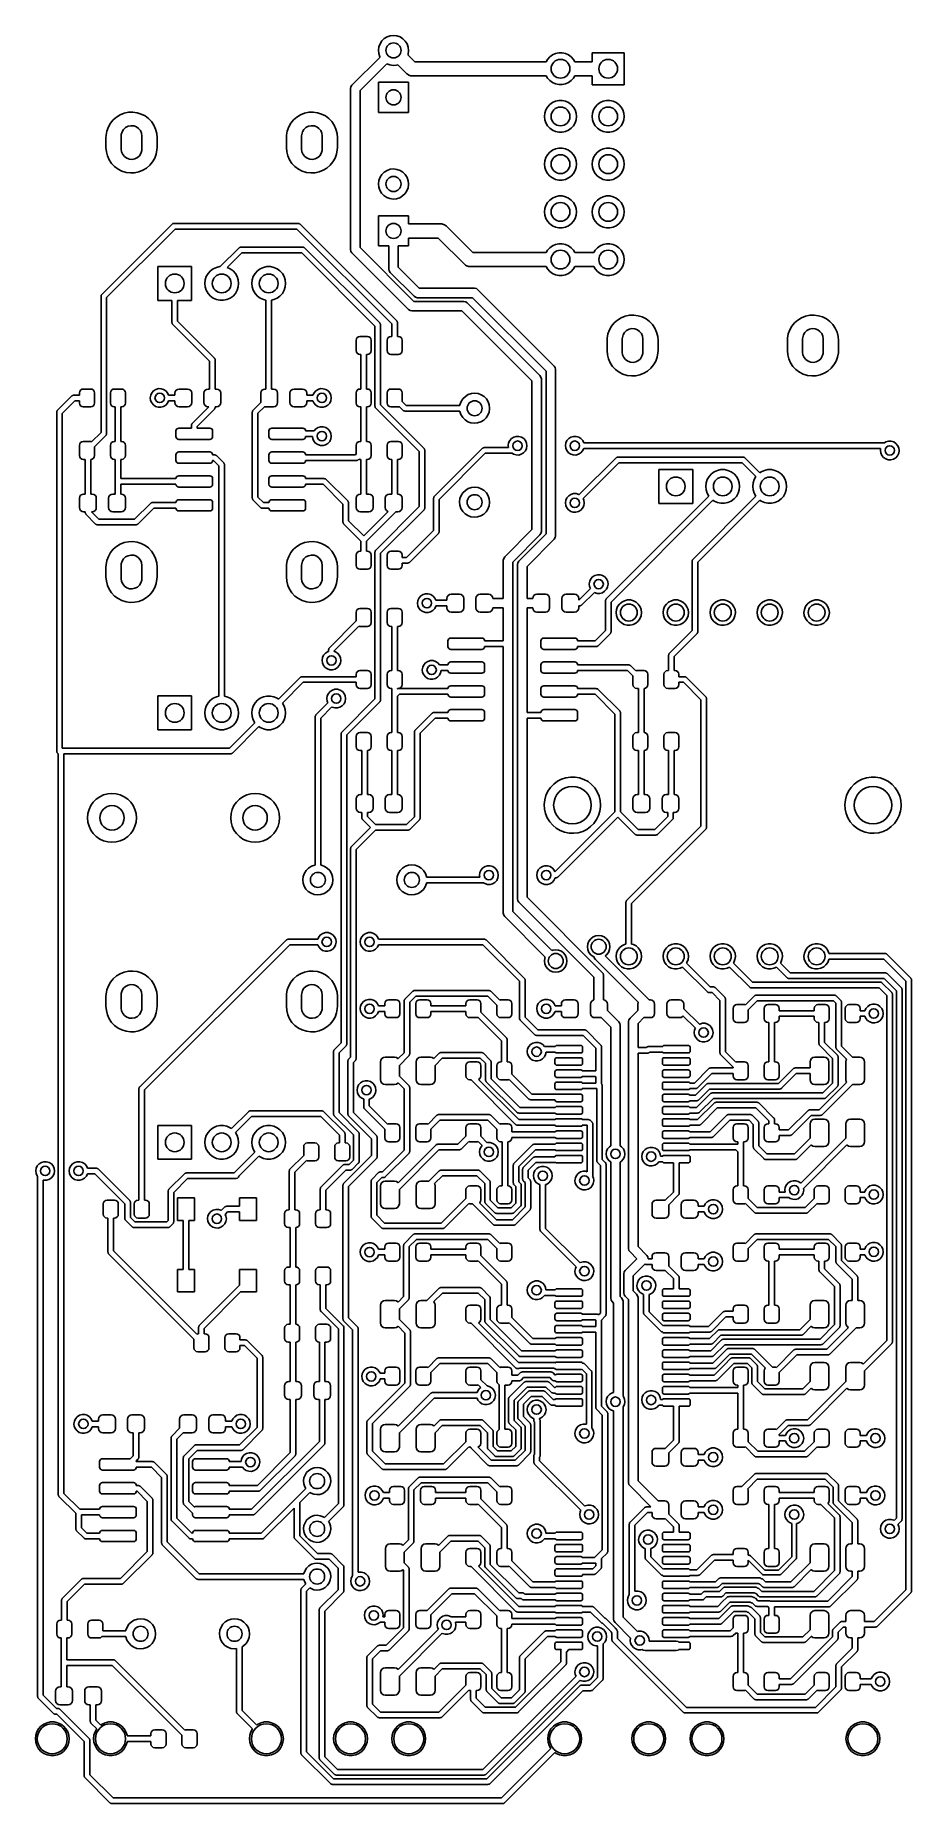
# Model space of a CAD drawing. Extents: x 123.2 to 169.8, y -142.4 to -48.3.
import ezdxf

# ---------------------------------------------------------------- set-up
doc = ezdxf.new("R2010")
doc.units = 0
doc.layers.add('BLACK', color=7, linetype='CONTINUOUS')

msp = doc.modelspace()

# ---------------------------------------------------------------- linework, layer by layer
at = {"layer": 'BLACK', "linetype": 'CONTINUOUS'}
for p, q in [((141.44, -49.0508), (141.462, -48.8739)), ((141.462, -48.8739), (141.523, -48.7063)), ((141.523, -48.7063), (141.62, -48.5564)), ((141.62, -48.5564), (141.747, -48.4316)), ((141.747, -48.4316), (141.899, -48.3381)), ((141.899, -48.3381), (142.068, -48.2807)), ((142.068, -48.2807), (142.246, -48.262)), ((142.246, -48.262), (142.423, -48.2831)), ((142.423, -48.2831), (142.591, -48.343)), ((142.591, -48.343), (142.741, -48.4385)), ((142.741, -48.4385), (142.867, -48.5651)), ((142.867, -48.5651), (142.961, -48.7163)), ((142.961, -48.7163), (143.02, -48.8848)), ((143.02, -48.8848), (143.04, -49.062)), ((140.031, -50.9172), (141.528, -49.4207)), ((141.879, -49.7761), (140.458, -51.1976)), ((141.457, -49.2283), (141.44, -49.0508)), ((141.514, -49.3976), (141.457, -49.2283)), ((141.528, -49.4207), (141.514, -49.3976)), ((142.046, -49.8382), (141.879, -49.7761)), ((142.223, -49.8618), (142.046, -49.8382)), ((142.401, -49.8457), (142.223, -49.8618)), ((142.471, -49.823), (142.401, -49.8457)), ((142.951, -50.3032), (142.471, -49.823)), ((143.015, -49.261), (143.002, -49.294)), ((143.002, -49.294), (143.371, -49.663)), ((143.04, -49.0843), (143.015, -49.261)), ((143.04, -49.062), (143.04, -49.0843)), ((143.371, -49.663), (150.37, -49.663)), ((150.37, -49.663), (150.442, -49.5384)), ((150.442, -49.5384), (150.561, -49.4063)), ((150.561, -49.4063), (150.705, -49.3019)), ((150.705, -49.3019), (150.867, -49.2296)), ((150.867, -49.2296), (151.041, -49.1927)), ((151.041, -49.1927), (151.219, -49.1927)), ((151.219, -49.1927), (151.393, -49.2296)), ((151.393, -49.2296), (151.555, -49.3019)), ((151.555, -49.3019), (151.699, -49.4063)), ((151.699, -49.4063), (151.818, -49.5384)), ((151.818, -49.5384), (151.89, -49.663)), ((151.89, -49.663), (152.82, -49.663)), ((152.82, -49.663), (152.82, -49.188)), ((152.82, -49.188), (154.52, -49.188)), ((154.52, -49.188), (154.52, -50.888)), ((141.44, -52.362), (141.44, -50.762)), ((141.44, -50.762), (143.04, -50.762)), ((142.994, -50.3339), (142.951, -50.3032)), ((143.035, -50.3666), (142.994, -50.3339)), ((143.044, -50.3696), (143.035, -50.3666)), ((143.04, -50.762), (143.04, -52.362)), ((143.051, -50.3748), (143.044, -50.3696)), ((143.102, -50.3899), (143.051, -50.3748)), ((143.152, -50.4074), (143.102, -50.3899)), ((143.164, -50.4085), (143.152, -50.4074)), ((143.169, -50.41), (143.164, -50.4085)), ((143.178, -50.4097), (143.169, -50.41)), ((143.216, -50.413), (143.178, -50.4097)), ((150.37, -50.413), (143.216, -50.413)), ((150.442, -50.5376), (150.37, -50.413)), ((150.561, -50.6697), (150.442, -50.5376)), ((150.705, -50.7741), (150.561, -50.6697)), ((150.867, -50.8464), (150.705, -50.7741)), ((151.555, -50.7741), (151.393, -50.8464)), ((151.699, -50.6697), (151.555, -50.7741)), ((151.818, -50.5376), (151.699, -50.6697)), ((151.89, -50.413), (151.818, -50.5376)), ((152.82, -50.413), (151.89, -50.413)), ((152.82, -50.888), (152.82, -50.413)), ((139.958, -51.094), (139.977, -50.9983)), ((139.958, -59.6632), (139.958, -51.094)), ((139.977, -50.9983), (140.031, -50.9172)), ((140.458, -51.1976), (140.458, -59.5597)), ((150.705, -51.8419), (150.867, -51.7696)), ((151.041, -50.8833), (150.867, -50.8464)), ((150.867, -51.7696), (151.041, -51.7327)), ((151.219, -50.8833), (151.041, -50.8833)), ((151.041, -51.7327), (151.219, -51.7327)), ((151.393, -50.8464), (151.219, -50.8833)), ((151.219, -51.7327), (151.393, -51.7696)), ((151.393, -51.7696), (151.555, -51.8419)), ((154.52, -50.888), (152.82, -50.888)), ((153.245, -51.8419), (153.407, -51.7696)), ((153.407, -51.7696), (153.581, -51.7327)), ((153.581, -51.7327), (153.759, -51.7327)), ((153.759, -51.7327), (153.933, -51.7696)), ((153.933, -51.7696), (154.095, -51.8419)), ((127.321, -52.7599), (127.495, -52.6091)), ((127.495, -52.6091), (127.691, -52.4898)), ((127.691, -52.4898), (127.905, -52.4054)), ((127.905, -52.4054), (128.13, -52.3581)), ((128.13, -52.3581), (128.36, -52.3495)), ((128.36, -52.3495), (128.588, -52.3797)), ((128.588, -52.3797), (128.808, -52.4479)), ((128.808, -52.4479), (129.013, -52.5521)), ((129.013, -52.5521), (129.197, -52.6894)), ((129.197, -52.6894), (129.356, -52.8558)), ((136.921, -52.7599), (137.095, -52.6091)), ((137.095, -52.6091), (137.291, -52.4898)), ((137.291, -52.4898), (137.505, -52.4054)), ((137.505, -52.4054), (137.73, -52.3581)), ((137.73, -52.3581), (137.96, -52.3495)), ((137.96, -52.3495), (138.188, -52.3797)), ((138.188, -52.3797), (138.408, -52.4479)), ((138.408, -52.4479), (138.613, -52.5521)), ((138.613, -52.5521), (138.797, -52.6894)), ((138.797, -52.6894), (138.956, -52.8558)), ((143.04, -52.362), (141.44, -52.362)), ((150.28, -52.578), (150.299, -52.4013)), ((150.299, -52.7547), (150.28, -52.578)), ((150.299, -52.4013), (150.353, -52.2323)), ((150.353, -52.2323), (150.442, -52.0784)), ((150.442, -52.0784), (150.561, -51.9463)), ((150.561, -51.9463), (150.705, -51.8419)), ((151.555, -51.8419), (151.699, -51.9463)), ((151.699, -51.9463), (151.818, -52.0784)), ((151.818, -52.0784), (151.907, -52.2323)), ((151.907, -52.2323), (151.961, -52.4013)), ((151.961, -52.4013), (151.98, -52.578)), ((151.98, -52.578), (151.961, -52.7547)), ((152.82, -52.578), (152.839, -52.4013)), ((152.839, -52.7547), (152.82, -52.578)), ((152.839, -52.4013), (152.893, -52.2323)), ((152.893, -52.2323), (152.982, -52.0784)), ((152.982, -52.0784), (153.101, -51.9463)), ((153.101, -51.9463), (153.245, -51.8419)), ((154.095, -51.8419), (154.239, -51.9463)), ((154.239, -51.9463), (154.358, -52.0784)), ((154.358, -52.0784), (154.447, -52.2323)), ((154.447, -52.2323), (154.501, -52.4013)), ((154.501, -52.4013), (154.52, -52.578)), ((154.52, -52.578), (154.501, -52.7547)), ((126.936, -53.708), (126.942, -53.58)), ((126.942, -53.58), (126.983, -53.3537)), ((126.983, -53.3537), (127.061, -53.1375)), ((127.061, -53.1375), (127.175, -52.9377)), ((127.175, -52.9377), (127.321, -52.7599)), ((127.746, -53.618), (127.752, -53.5377)), ((127.746, -54.318), (127.746, -53.618)), ((127.752, -53.5377), (127.794, -53.3943)), ((127.794, -53.3943), (127.872, -53.2674)), ((127.872, -53.2674), (127.982, -53.1664)), ((127.982, -53.1664), (128.115, -53.0986)), ((128.115, -53.0986), (128.261, -53.0691)), ((128.261, -53.0691), (128.41, -53.08)), ((128.41, -53.08), (128.551, -53.1306)), ((128.551, -53.1306), (128.673, -53.2171)), ((128.673, -53.2171), (128.766, -53.3331)), ((128.766, -53.3331), (128.826, -53.4701)), ((128.826, -53.4701), (128.846, -53.618)), ((128.846, -53.618), (128.846, -54.318)), ((129.356, -52.8558), (129.484, -53.0466)), ((129.484, -53.0466), (129.579, -53.2563)), ((129.579, -53.2563), (129.637, -53.4789)), ((129.637, -53.4789), (129.656, -53.708)), ((136.536, -53.708), (136.542, -53.58)), ((136.542, -53.58), (136.583, -53.3537)), ((136.583, -53.3537), (136.661, -53.1375)), ((136.661, -53.1375), (136.775, -52.9377)), ((136.775, -52.9377), (136.921, -52.7599)), ((137.346, -53.618), (137.352, -53.5377)), ((137.346, -54.318), (137.346, -53.618)), ((137.352, -53.5377), (137.394, -53.3943)), ((137.394, -53.3943), (137.472, -53.2674)), ((137.472, -53.2674), (137.582, -53.1664)), ((137.582, -53.1664), (137.715, -53.0986)), ((137.715, -53.0986), (137.861, -53.0691)), ((137.861, -53.0691), (138.01, -53.08)), ((138.01, -53.08), (138.151, -53.1306)), ((138.151, -53.1306), (138.273, -53.2171)), ((138.273, -53.2171), (138.366, -53.3331)), ((138.366, -53.3331), (138.426, -53.4701)), ((138.426, -53.4701), (138.446, -53.618)), ((138.446, -53.618), (138.446, -54.318)), ((138.956, -52.8558), (139.084, -53.0466)), ((139.084, -53.0466), (139.179, -53.2563)), ((139.179, -53.2563), (139.237, -53.4789)), ((139.237, -53.4789), (139.256, -53.708)), ((150.353, -52.9237), (150.299, -52.7547)), ((150.442, -53.0776), (150.353, -52.9237)), ((150.561, -53.2097), (150.442, -53.0776)), ((150.705, -53.3141), (150.561, -53.2097)), ((150.867, -53.3864), (150.705, -53.3141)), ((151.041, -53.4233), (150.867, -53.3864)), ((151.219, -53.4233), (151.041, -53.4233)), ((151.393, -53.3864), (151.219, -53.4233)), ((151.555, -53.3141), (151.393, -53.3864)), ((151.699, -53.2097), (151.555, -53.3141)), ((151.818, -53.0776), (151.699, -53.2097)), ((151.907, -52.9237), (151.818, -53.0776)), ((151.961, -52.7547), (151.907, -52.9237)), ((152.893, -52.9237), (152.839, -52.7547)), ((152.982, -53.0776), (152.893, -52.9237)), ((153.101, -53.2097), (152.982, -53.0776)), ((153.245, -53.3141), (153.101, -53.2097)), ((153.407, -53.3864), (153.245, -53.3141)), ((153.581, -53.4233), (153.407, -53.3864)), ((153.759, -53.4233), (153.581, -53.4233)), ((153.933, -53.3864), (153.759, -53.4233)), ((154.095, -53.3141), (153.933, -53.3864)), ((154.239, -53.2097), (154.095, -53.3141)), ((154.358, -53.0776), (154.239, -53.2097)), ((154.447, -52.9237), (154.358, -53.0776)), ((154.501, -52.7547), (154.447, -52.9237)), ((126.936, -54.228), (126.936, -53.708)), ((126.955, -54.4571), (126.936, -54.228)), ((127.013, -54.6797), (126.955, -54.4571)), ((127.766, -54.4659), (127.746, -54.318)), ((127.826, -54.6029), (127.766, -54.4659)), ((128.798, -54.5417), (128.72, -54.6686)), ((128.84, -54.3983), (128.798, -54.5417)), ((128.846, -54.318), (128.84, -54.3983)), ((129.609, -54.5823), (129.531, -54.7985)), ((129.65, -54.356), (129.609, -54.5823)), ((129.656, -54.228), (129.65, -54.356)), ((129.656, -53.708), (129.656, -54.228)), ((136.536, -54.228), (136.536, -53.708)), ((136.555, -54.4571), (136.536, -54.228)), ((136.613, -54.6797), (136.555, -54.4571)), ((137.366, -54.4659), (137.346, -54.318)), ((137.426, -54.6029), (137.366, -54.4659)), ((138.398, -54.5417), (138.32, -54.6686)), ((138.44, -54.3983), (138.398, -54.5417)), ((138.446, -54.318), (138.44, -54.3983)), ((139.209, -54.5823), (139.131, -54.7985)), ((139.25, -54.356), (139.209, -54.5823)), ((139.256, -54.228), (139.25, -54.356)), ((139.256, -53.708), (139.256, -54.228)), ((150.442, -54.6184), (150.561, -54.4863)), ((150.561, -54.4863), (150.705, -54.3819)), ((150.705, -54.3819), (150.867, -54.3096)), ((150.867, -54.3096), (151.041, -54.2727)), ((151.041, -54.2727), (151.219, -54.2727)), ((151.219, -54.2727), (151.393, -54.3096)), ((151.393, -54.3096), (151.555, -54.3819)), ((151.555, -54.3819), (151.699, -54.4863)), ((151.699, -54.4863), (151.818, -54.6184)), ((152.982, -54.6184), (153.101, -54.4863)), ((153.101, -54.4863), (153.245, -54.3819)), ((153.245, -54.3819), (153.407, -54.3096)), ((153.407, -54.3096), (153.581, -54.2727)), ((153.581, -54.2727), (153.759, -54.2727)), ((153.759, -54.2727), (153.933, -54.3096)), ((153.933, -54.3096), (154.095, -54.3819)), ((154.095, -54.3819), (154.239, -54.4863)), ((154.239, -54.4863), (154.358, -54.6184)), ((127.108, -54.8894), (127.013, -54.6797)), ((127.236, -55.0802), (127.108, -54.8894)), ((127.395, -55.2466), (127.236, -55.0802)), ((127.579, -55.3839), (127.395, -55.2466)), ((127.784, -55.4881), (127.579, -55.3839)), ((128.004, -55.5563), (127.784, -55.4881)), ((127.919, -54.7189), (127.826, -54.6029)), ((128.041, -54.8054), (127.919, -54.7189)), ((128.182, -54.856), (128.041, -54.8054)), ((128.331, -54.8669), (128.182, -54.856)), ((128.477, -54.8374), (128.331, -54.8669)), ((128.687, -55.5306), (128.462, -55.5779)), ((128.61, -54.7696), (128.477, -54.8374)), ((128.72, -54.6686), (128.61, -54.7696)), ((128.901, -55.4462), (128.687, -55.5306)), ((129.097, -55.3269), (128.901, -55.4462)), ((129.271, -55.1761), (129.097, -55.3269)), ((129.417, -54.9983), (129.271, -55.1761)), ((129.531, -54.7985), (129.417, -54.9983)), ((136.708, -54.8894), (136.613, -54.6797)), ((136.836, -55.0802), (136.708, -54.8894)), ((136.995, -55.2466), (136.836, -55.0802)), ((137.179, -55.3839), (136.995, -55.2466)), ((137.384, -55.4881), (137.179, -55.3839)), ((137.604, -55.5563), (137.384, -55.4881)), ((137.519, -54.7189), (137.426, -54.6029)), ((137.641, -54.8054), (137.519, -54.7189)), ((137.782, -54.856), (137.641, -54.8054)), ((137.931, -54.8669), (137.782, -54.856)), ((138.077, -54.8374), (137.931, -54.8669)), ((138.287, -55.5306), (138.062, -55.5779)), ((138.21, -54.7696), (138.077, -54.8374)), ((138.32, -54.6686), (138.21, -54.7696)), ((138.501, -55.4462), (138.287, -55.5306)), ((138.697, -55.3269), (138.501, -55.4462)), ((138.871, -55.1761), (138.697, -55.3269)), ((139.017, -54.9983), (138.871, -55.1761)), ((139.131, -54.7985), (139.017, -54.9983)), ((141.747, -55.5436), (141.899, -55.4501)), ((141.899, -55.4501), (142.068, -55.3927)), ((142.068, -55.3927), (142.246, -55.374)), ((142.246, -55.374), (142.423, -55.3951)), ((142.423, -55.3951), (142.591, -55.455)), ((142.591, -55.455), (142.741, -55.5505)), ((150.28, -55.118), (150.299, -54.9413)), ((150.299, -55.2947), (150.28, -55.118)), ((150.299, -54.9413), (150.353, -54.7723)), ((150.353, -55.4637), (150.299, -55.2947)), ((150.353, -54.7723), (150.442, -54.6184)), ((150.442, -55.6176), (150.353, -55.4637)), ((151.818, -54.6184), (151.907, -54.7723)), ((151.907, -55.4637), (151.818, -55.6176)), ((151.907, -54.7723), (151.961, -54.9413)), ((151.961, -55.2947), (151.907, -55.4637)), ((151.961, -54.9413), (151.98, -55.118)), ((151.98, -55.118), (151.961, -55.2947)), ((152.82, -55.118), (152.839, -54.9413)), ((152.839, -55.2947), (152.82, -55.118)), ((152.839, -54.9413), (152.893, -54.7723)), ((152.893, -55.4637), (152.839, -55.2947)), ((152.893, -54.7723), (152.982, -54.6184)), ((152.982, -55.6176), (152.893, -55.4637)), ((154.358, -54.6184), (154.447, -54.7723)), ((154.447, -55.4637), (154.358, -55.6176)), ((154.447, -54.7723), (154.501, -54.9413)), ((154.501, -55.2947), (154.447, -55.4637)), ((154.501, -54.9413), (154.52, -55.118)), ((154.52, -55.118), (154.501, -55.2947)), ((128.232, -55.5865), (128.004, -55.5563)), ((128.462, -55.5779), (128.232, -55.5865)), ((137.832, -55.5865), (137.604, -55.5563)), ((138.062, -55.5779), (137.832, -55.5865)), ((141.44, -56.1628), (141.462, -55.9859)), ((141.457, -56.3403), (141.44, -56.1628)), ((141.514, -56.5096), (141.457, -56.3403)), ((141.462, -55.9859), (141.523, -55.8183)), ((141.523, -55.8183), (141.62, -55.6684)), ((141.62, -55.6684), (141.747, -55.5436)), ((142.741, -55.5505), (142.867, -55.6771)), ((142.867, -55.6771), (142.961, -55.8283)), ((143.015, -56.373), (142.952, -56.5397)), ((142.961, -55.8283), (143.02, -55.9968)), ((143.04, -56.1963), (143.015, -56.373)), ((143.02, -55.9968), (143.04, -56.174)), ((143.04, -56.174), (143.04, -56.1963)), ((150.561, -55.7497), (150.442, -55.6176)), ((150.705, -55.8541), (150.561, -55.7497)), ((150.867, -55.9264), (150.705, -55.8541)), ((151.041, -55.9633), (150.867, -55.9264)), ((151.219, -55.9633), (151.041, -55.9633)), ((151.393, -55.9264), (151.219, -55.9633)), ((151.555, -55.8541), (151.393, -55.9264)), ((151.699, -55.7497), (151.555, -55.8541)), ((151.818, -55.6176), (151.699, -55.7497)), ((153.101, -55.7497), (152.982, -55.6176)), ((153.245, -55.8541), (153.101, -55.7497)), ((153.407, -55.9264), (153.245, -55.8541)), ((153.581, -55.9633), (153.407, -55.9264)), ((153.759, -55.9633), (153.581, -55.9633)), ((153.933, -55.9264), (153.759, -55.9633)), ((154.095, -55.8541), (153.933, -55.9264)), ((154.239, -55.7497), (154.095, -55.8541)), ((154.358, -55.6176), (154.239, -55.7497)), ((141.606, -56.6621), (141.514, -56.5096)), ((141.73, -56.7904), (141.606, -56.6621)), ((141.879, -56.8881), (141.73, -56.7904)), ((142.046, -56.9502), (141.879, -56.8881)), ((142.223, -56.9738), (142.046, -56.9502)), ((142.401, -56.9577), (142.223, -56.9738)), ((142.57, -56.9025), (142.401, -56.9577)), ((142.724, -56.8112), (142.57, -56.9025)), ((142.853, -56.6882), (142.724, -56.8112)), ((142.952, -56.5397), (142.853, -56.6882)), ((150.299, -57.4813), (150.353, -57.3123)), ((150.353, -57.3123), (150.442, -57.1584)), ((150.442, -57.1584), (150.561, -57.0263)), ((150.561, -57.0263), (150.705, -56.9219)), ((150.705, -56.9219), (150.867, -56.8496)), ((150.867, -56.8496), (151.041, -56.8127)), ((151.041, -56.8127), (151.219, -56.8127)), ((151.219, -56.8127), (151.393, -56.8496)), ((151.393, -56.8496), (151.555, -56.9219)), ((151.555, -56.9219), (151.699, -57.0263)), ((151.699, -57.0263), (151.818, -57.1584)), ((151.818, -57.1584), (151.907, -57.3123)), ((151.907, -57.3123), (151.961, -57.4813)), ((152.839, -57.4813), (152.893, -57.3123)), ((152.893, -57.3123), (152.982, -57.1584)), ((152.982, -57.1584), (153.101, -57.0263)), ((153.101, -57.0263), (153.245, -56.9219)), ((153.245, -56.9219), (153.407, -56.8496)), ((153.407, -56.8496), (153.581, -56.8127)), ((153.581, -56.8127), (153.759, -56.8127)), ((153.759, -56.8127), (153.933, -56.8496)), ((153.933, -56.8496), (154.095, -56.9219)), ((154.095, -56.9219), (154.239, -57.0263)), ((154.239, -57.0263), (154.358, -57.1584)), ((154.358, -57.1584), (154.447, -57.3123)), ((154.447, -57.3123), (154.501, -57.4813)), ((126.715, -62.0489), (130.45, -58.3139)), ((130.45, -58.3139), (130.467, -58.3041)), ((130.467, -58.3041), (130.481, -58.2901)), ((130.481, -58.2901), (130.5, -58.285)), ((130.5, -58.285), (130.517, -58.2751)), ((130.517, -58.2751), (130.537, -58.2751)), ((130.537, -58.2751), (130.556, -58.27)), ((130.556, -58.27), (137.16, -58.27)), ((137.16, -58.27), (137.179, -58.2751)), ((137.179, -58.2751), (137.199, -58.2751)), ((137.199, -58.2751), (137.216, -58.285)), ((137.216, -58.285), (137.235, -58.2901)), ((137.235, -58.2901), (137.249, -58.3041)), ((137.249, -58.3041), (137.266, -58.3139)), ((137.266, -58.3139), (142.409, -63.4569)), ((141.44, -59.474), (141.44, -57.874)), ((141.44, -57.874), (143.04, -57.874)), ((143.04, -57.874), (143.04, -58.299)), ((143.04, -58.299), (144.78, -58.299)), ((144.78, -58.299), (144.818, -58.3023)), ((144.818, -58.3023), (144.827, -58.302)), ((144.827, -58.302), (144.832, -58.3035)), ((144.832, -58.3035), (144.844, -58.3046)), ((144.844, -58.3046), (144.894, -58.3221)), ((144.894, -58.3221), (144.945, -58.3372)), ((144.945, -58.3372), (144.952, -58.3424)), ((144.952, -58.3424), (144.961, -58.3454)), ((144.961, -58.3454), (145.002, -58.3781)), ((150.28, -57.658), (150.299, -57.4813)), ((150.299, -57.8347), (150.28, -57.658)), ((150.353, -58.0037), (150.299, -57.8347)), ((150.442, -58.1576), (150.353, -58.0037)), ((150.561, -58.2897), (150.442, -58.1576)), ((150.705, -58.3941), (150.561, -58.2897)), ((151.699, -58.2897), (151.555, -58.3941)), ((151.818, -58.1576), (151.699, -58.2897)), ((151.907, -58.0037), (151.818, -58.1576)), ((151.961, -57.8347), (151.907, -58.0037)), ((151.961, -57.4813), (151.98, -57.658)), ((151.98, -57.658), (151.961, -57.8347)), ((152.82, -57.658), (152.839, -57.4813)), ((152.839, -57.8347), (152.82, -57.658)), ((152.893, -58.0037), (152.839, -57.8347)), ((152.982, -58.1576), (152.893, -58.0037)), ((153.101, -58.2897), (152.982, -58.1576)), ((153.245, -58.3941), (153.101, -58.2897)), ((154.239, -58.2897), (154.095, -58.3941)), ((154.358, -58.1576), (154.239, -58.2897)), ((154.447, -58.0037), (154.358, -58.1576)), ((154.501, -57.8347), (154.447, -58.0037)), ((154.501, -57.4813), (154.52, -57.658)), ((154.52, -57.658), (154.501, -57.8347)), ((130.618, -58.57), (126.971, -62.2171)), ((137.098, -58.57), (130.618, -58.57)), ((142.153, -63.6251), (137.098, -58.57)), ((144.625, -59.049), (143.04, -59.049)), ((143.04, -59.049), (143.04, -59.474)), ((146.039, -60.4632), (144.625, -59.049)), ((145.002, -58.3781), (145.045, -58.4088)), ((145.045, -58.4088), (146.459, -59.823)), ((150.867, -58.4664), (150.705, -58.3941)), ((151.041, -58.5033), (150.867, -58.4664)), ((151.219, -58.5033), (151.041, -58.5033)), ((151.393, -58.4664), (151.219, -58.5033)), ((151.555, -58.3941), (151.393, -58.4664)), ((153.407, -58.4664), (153.245, -58.3941)), ((153.581, -58.5033), (153.407, -58.4664)), ((153.759, -58.5033), (153.581, -58.5033)), ((153.933, -58.4664), (153.759, -58.5033)), ((154.095, -58.3941), (153.933, -58.4664)), ((133.017, -60.5729), (134.006, -59.5839)), ((134.174, -59.84), (133.393, -60.6207)), ((134.006, -59.5839), (134.023, -59.5741)), ((134.023, -59.5741), (134.037, -59.5601)), ((134.037, -59.5601), (134.056, -59.555)), ((134.056, -59.555), (134.073, -59.5451)), ((134.073, -59.5451), (134.093, -59.5451)), ((134.093, -59.5451), (134.112, -59.54)), ((134.112, -59.54), (137.414, -59.54)), ((137.352, -59.84), (134.174, -59.84)), ((141.253, -63.7411), (137.352, -59.84)), ((137.414, -59.54), (137.433, -59.5451)), ((137.433, -59.5451), (137.453, -59.5451)), ((137.453, -59.5451), (137.47, -59.555)), ((137.47, -59.555), (137.489, -59.5601)), ((137.489, -59.5601), (137.503, -59.5741)), ((137.503, -59.5741), (137.52, -59.5839)), ((137.52, -59.5839), (141.509, -63.5729)), ((139.977, -59.7589), (139.958, -59.6632)), ((140.031, -59.84), (139.977, -59.7589)), ((143.043, -62.8523), (140.031, -59.84)), ((140.458, -59.5597), (143.324, -62.4255)), ((141.99, -59.474), (141.44, -59.474)), ((141.99, -60.706), (141.99, -59.474)), ((143.04, -59.474), (142.49, -59.474)), ((142.49, -59.474), (142.49, -60.6024)), ((146.459, -59.823), (150.37, -59.823)), ((150.37, -59.823), (150.442, -59.6984)), ((150.442, -59.6984), (150.561, -59.5663)), ((150.561, -59.5663), (150.705, -59.4619)), ((150.705, -59.4619), (150.867, -59.3896)), ((150.867, -59.3896), (151.041, -59.3527)), ((151.041, -59.3527), (151.219, -59.3527)), ((151.219, -59.3527), (151.393, -59.3896)), ((151.393, -59.3896), (151.555, -59.4619)), ((151.555, -59.4619), (151.699, -59.5663)), ((151.699, -59.5663), (151.818, -59.6984)), ((151.818, -59.6984), (151.89, -59.823)), ((151.89, -59.823), (152.91, -59.823)), ((152.91, -59.823), (152.982, -59.6984)), ((152.982, -59.6984), (153.101, -59.5663)), ((153.101, -59.5663), (153.245, -59.4619)), ((153.245, -59.4619), (153.407, -59.3896)), ((153.407, -59.3896), (153.581, -59.3527)), ((153.581, -59.3527), (153.759, -59.3527)), ((153.759, -59.3527), (153.933, -59.3896)), ((153.933, -59.3896), (154.095, -59.4619)), ((154.095, -59.4619), (154.239, -59.5663)), ((154.239, -59.5663), (154.358, -59.6984)), ((154.358, -59.6984), (154.447, -59.8523)), ((154.447, -59.8523), (154.501, -60.0213)), ((154.501, -60.0213), (154.52, -60.198)), ((154.52, -60.198), (154.501, -60.3747)), ((129.696, -62.368), (129.696, -60.568)), ((129.696, -60.568), (131.496, -60.568)), ((131.496, -60.568), (131.496, -62.368)), ((132.216, -61.2809), (132.274, -61.1019)), ((132.274, -61.1019), (132.368, -60.939)), ((132.368, -60.939), (132.494, -60.7992)), ((132.494, -60.7992), (132.646, -60.6886)), ((132.646, -60.6886), (132.818, -60.612)), ((132.818, -60.612), (133.002, -60.5729)), ((133.002, -60.5729), (133.017, -60.5729)), ((133.393, -60.6207), (133.546, -60.6886)), ((133.546, -60.6886), (133.698, -60.7992)), ((133.698, -60.7992), (133.824, -60.939)), ((133.824, -60.939), (133.918, -61.1019)), ((133.918, -61.1019), (133.976, -61.2809)), ((134.716, -61.2809), (134.774, -61.1019)), ((134.774, -61.1019), (134.868, -60.939)), ((134.868, -60.939), (134.994, -60.7992)), ((134.994, -60.7992), (135.146, -60.6886)), ((135.146, -60.6886), (135.318, -60.612)), ((135.318, -60.612), (135.502, -60.5729)), ((135.502, -60.5729), (135.69, -60.5729)), ((135.69, -60.5729), (135.874, -60.612)), ((135.874, -60.612), (136.046, -60.6886)), ((136.046, -60.6886), (136.198, -60.7992)), ((136.198, -60.7992), (136.324, -60.939)), ((136.324, -60.939), (136.418, -61.1019)), ((136.418, -61.1019), (136.476, -61.2809)), ((142.009, -60.8017), (141.99, -60.706)), ((142.063, -60.8828), (142.009, -60.8017)), ((143.333, -62.1528), (142.063, -60.8828)), ((142.49, -60.6024), (143.614, -61.726)), ((146.082, -60.4939), (146.039, -60.4632)), ((146.123, -60.5266), (146.082, -60.4939)), ((146.132, -60.5296), (146.123, -60.5266)), ((146.139, -60.5348), (146.132, -60.5296)), ((146.19, -60.5499), (146.139, -60.5348)), ((146.24, -60.5674), (146.19, -60.5499)), ((146.252, -60.5685), (146.24, -60.5674)), ((146.257, -60.57), (146.252, -60.5685)), ((146.266, -60.5697), (146.257, -60.57)), ((146.304, -60.573), (146.266, -60.5697)), ((150.37, -60.573), (146.304, -60.573)), ((150.442, -60.6976), (150.37, -60.573)), ((150.561, -60.8297), (150.442, -60.6976)), ((150.705, -60.9341), (150.561, -60.8297)), ((150.867, -61.0064), (150.705, -60.9341)), ((151.041, -61.0433), (150.867, -61.0064)), ((151.219, -61.0433), (151.041, -61.0433)), ((151.393, -61.0064), (151.219, -61.0433)), ((151.555, -60.9341), (151.393, -61.0064)), ((151.699, -60.8297), (151.555, -60.9341)), ((151.818, -60.6976), (151.699, -60.8297)), ((151.89, -60.573), (151.818, -60.6976)), ((152.91, -60.573), (151.89, -60.573)), ((152.982, -60.6976), (152.91, -60.573)), ((153.101, -60.8297), (152.982, -60.6976)), ((153.245, -60.9341), (153.101, -60.8297)), ((153.407, -61.0064), (153.245, -60.9341)), ((153.581, -61.0433), (153.407, -61.0064)), ((153.759, -61.0433), (153.581, -61.0433)), ((153.933, -61.0064), (153.759, -61.0433)), ((154.095, -60.9341), (153.933, -61.0064)), ((154.239, -60.8297), (154.095, -60.9341)), ((154.358, -60.6976), (154.239, -60.8297)), ((154.447, -60.5437), (154.358, -60.6976)), ((154.501, -60.3747), (154.447, -60.5437)), ((126.676, -62.1162), (126.686, -62.0991)), ((126.676, -62.1359), (126.676, -62.1162)), ((126.686, -62.0991), (126.691, -62.08)), ((126.691, -62.08), (126.705, -62.066)), ((126.705, -62.066), (126.715, -62.0489)), ((132.196, -61.468), (132.216, -61.2809)), ((132.216, -61.6551), (132.196, -61.468)), ((132.274, -61.8341), (132.216, -61.6551)), ((132.368, -61.997), (132.274, -61.8341)), ((132.494, -62.1368), (132.368, -61.997)), ((133.824, -61.997), (133.698, -62.1368)), ((133.918, -61.8341), (133.824, -61.997)), ((133.976, -61.6551), (133.918, -61.8341)), ((133.976, -61.2809), (133.996, -61.468)), ((133.996, -61.468), (133.976, -61.6551)), ((134.696, -61.468), (134.716, -61.2809)), ((134.716, -61.6551), (134.696, -61.468)), ((134.774, -61.8341), (134.716, -61.6551)), ((134.868, -61.997), (134.774, -61.8341)), ((134.994, -62.1368), (134.868, -61.997)), ((136.324, -61.997), (136.198, -62.1368)), ((136.418, -61.8341), (136.324, -61.997)), ((136.476, -61.6551), (136.418, -61.8341)), ((136.476, -61.2809), (136.496, -61.468)), ((136.496, -61.468), (136.476, -61.6551)), ((143.614, -61.726), (146.558, -61.726)), ((146.558, -61.726), (146.654, -61.745)), ((146.654, -61.745), (146.735, -61.7992)), ((146.735, -61.7992), (150.799, -65.8632)), ((126.671, -62.155), (126.676, -62.1359)), ((126.671, -69.3959), (126.671, -62.155)), ((126.971, -62.2171), (126.971, -69.458)), ((130.446, -62.368), (129.696, -62.368)), ((130.446, -63.54), (130.446, -62.368)), ((131.496, -62.368), (130.746, -62.368)), ((130.746, -62.368), (130.746, -63.4779)), ((132.646, -62.2474), (132.494, -62.1368)), ((132.818, -62.324), (132.646, -62.2474)), ((133.002, -62.3631), (132.818, -62.324)), ((133.19, -62.3631), (133.002, -62.3631)), ((133.374, -62.324), (133.19, -62.3631)), ((133.546, -62.2474), (133.374, -62.324)), ((133.698, -62.1368), (133.546, -62.2474)), ((135.146, -62.2474), (134.994, -62.1368)), ((135.318, -62.324), (135.146, -62.2474)), ((135.446, -62.3512), (135.318, -62.324)), ((135.446, -67.089), (135.446, -62.3512)), ((135.874, -62.324), (135.746, -62.3512)), ((135.746, -62.3512), (135.746, -67.089)), ((136.046, -62.2474), (135.874, -62.324)), ((136.198, -62.1368), (136.046, -62.2474)), ((143.125, -62.9065), (143.043, -62.8523)), ((143.043, -62.8523), (143.043, -62.8523)), ((143.22, -62.9255), (143.125, -62.9065)), ((145.884, -62.9255), (143.22, -62.9255)), ((143.22, -62.9255), (143.22, -62.9255)), ((143.324, -62.4255), (145.988, -62.4255)), ((143.414, -62.207), (143.333, -62.1528)), ((143.51, -62.226), (143.414, -62.207)), ((146.454, -62.226), (143.51, -62.226)), ((149.61, -66.6516), (145.884, -62.9255)), ((145.988, -62.4255), (146.083, -62.4445)), ((146.083, -62.4445), (146.164, -62.4987)), ((146.164, -62.4987), (150.037, -66.3712)), ((150.372, -66.1436), (146.454, -62.226)), ((130.451, -63.5591), (130.446, -63.54)), ((130.451, -63.5788), (130.451, -63.5591)), ((130.461, -63.5959), (130.451, -63.5788)), ((130.466, -63.615), (130.461, -63.5959)), ((130.48, -63.629), (130.466, -63.615)), ((130.49, -63.6461), (130.48, -63.629)), ((132.451, -65.6071), (130.49, -63.6461)), ((130.746, -63.4779), (132.707, -65.4389)), ((141.253, -67.997), (141.253, -63.7411)), ((141.509, -63.5729), (141.519, -63.59)), ((141.519, -63.59), (141.533, -63.604)), ((141.533, -63.604), (141.538, -63.6231)), ((141.538, -63.6231), (141.548, -63.6402)), ((141.548, -63.6402), (141.548, -63.6599)), ((141.548, -63.6599), (141.553, -63.679)), ((141.553, -63.679), (141.553, -67.9349)), ((142.153, -64.295), (142.153, -63.6251)), ((142.409, -63.4569), (142.419, -63.474)), ((142.419, -63.474), (142.433, -63.488)), ((142.433, -63.488), (142.438, -63.5071)), ((142.438, -63.5071), (142.448, -63.5242)), ((142.448, -63.5242), (142.448, -63.5439)), ((142.448, -63.5439), (142.453, -63.563)), ((142.453, -63.563), (142.453, -64.295)), ((153.653, -64.1587), (153.731, -63.9425)), ((153.731, -63.9425), (153.845, -63.7427)), ((153.845, -63.7427), (153.991, -63.5649)), ((153.991, -63.5649), (154.165, -63.4141)), ((154.165, -63.4141), (154.361, -63.2948)), ((154.361, -63.2948), (154.575, -63.2104)), ((154.542, -64.0724), (154.652, -63.9714)), ((154.575, -63.2104), (154.8, -63.1631)), ((154.652, -63.9714), (154.785, -63.9036)), ((154.785, -63.9036), (154.931, -63.8741)), ((154.8, -63.1631), (155.03, -63.1545)), ((154.931, -63.8741), (155.08, -63.885)), ((155.03, -63.1545), (155.258, -63.1847)), ((155.08, -63.885), (155.221, -63.9356)), ((155.221, -63.9356), (155.343, -64.0221)), ((155.258, -63.1847), (155.478, -63.2529)), ((155.478, -63.2529), (155.683, -63.3571)), ((155.683, -63.3571), (155.867, -63.4944)), ((155.867, -63.4944), (156.026, -63.6608)), ((156.026, -63.6608), (156.154, -63.8516)), ((156.154, -63.8516), (156.249, -64.0613)), ((163.253, -64.1587), (163.331, -63.9425)), ((163.331, -63.9425), (163.445, -63.7427)), ((163.445, -63.7427), (163.591, -63.5649)), ((163.591, -63.5649), (163.765, -63.4141)), ((163.765, -63.4141), (163.961, -63.2948)), ((163.961, -63.2948), (164.175, -63.2104)), ((164.142, -64.0724), (164.252, -63.9714)), ((164.175, -63.2104), (164.4, -63.1631)), ((164.252, -63.9714), (164.385, -63.9036)), ((164.385, -63.9036), (164.531, -63.8741)), ((164.4, -63.1631), (164.63, -63.1545)), ((164.531, -63.8741), (164.68, -63.885)), ((164.63, -63.1545), (164.858, -63.1847)), ((164.68, -63.885), (164.821, -63.9356)), ((164.821, -63.9356), (164.943, -64.0221)), ((164.858, -63.1847), (165.078, -63.2529)), ((165.078, -63.2529), (165.283, -63.3571)), ((165.283, -63.3571), (165.467, -63.4944)), ((165.467, -63.4944), (165.626, -63.6608)), ((165.626, -63.6608), (165.754, -63.8516)), ((165.754, -63.8516), (165.849, -64.0613)), ((140.253, -64.495), (140.268, -64.4185)), ((140.253, -65.045), (140.253, -64.495)), ((140.268, -64.4185), (140.312, -64.3536)), ((140.312, -64.3536), (140.376, -64.3102)), ((140.376, -64.3102), (140.453, -64.295)), ((140.453, -64.295), (140.853, -64.295)), ((140.853, -64.295), (140.93, -64.3102)), ((140.93, -64.3102), (140.994, -64.3536)), ((140.994, -64.3536), (141.038, -64.4185)), ((141.038, -64.4185), (141.053, -64.495)), ((141.053, -64.495), (141.053, -65.045)), ((141.903, -64.495), (141.918, -64.4185)), ((141.903, -65.045), (141.903, -64.495)), ((141.918, -64.4185), (141.962, -64.3536)), ((141.962, -64.3536), (142.026, -64.3102)), ((142.026, -64.3102), (142.103, -64.295)), ((142.103, -64.295), (142.153, -64.295)), ((142.453, -64.295), (142.503, -64.295)), ((142.503, -64.295), (142.58, -64.3102)), ((142.58, -64.3102), (142.644, -64.3536)), ((142.644, -64.3536), (142.688, -64.4185)), ((142.688, -64.4185), (142.703, -64.495)), ((142.703, -64.495), (142.703, -65.045)), ((153.606, -64.513), (153.612, -64.385)), ((153.606, -65.033), (153.606, -64.513)), ((153.612, -64.385), (153.653, -64.1587)), ((154.416, -64.423), (154.422, -64.3427)), ((154.416, -65.123), (154.416, -64.423)), ((154.422, -64.3427), (154.464, -64.1993)), ((154.464, -64.1993), (154.542, -64.0724)), ((155.343, -64.0221), (155.436, -64.1381)), ((155.436, -64.1381), (155.496, -64.2751)), ((155.496, -64.2751), (155.516, -64.423)), ((155.516, -64.423), (155.516, -65.123)), ((156.249, -64.0613), (156.307, -64.2839)), ((156.307, -64.2839), (156.326, -64.513)), ((156.326, -64.513), (156.326, -65.033)), ((163.206, -64.513), (163.212, -64.385)), ((163.206, -65.033), (163.206, -64.513)), ((163.212, -64.385), (163.253, -64.1587)), ((164.016, -64.423), (164.022, -64.3427)), ((164.016, -65.123), (164.016, -64.423)), ((164.022, -64.3427), (164.064, -64.1993)), ((164.064, -64.1993), (164.142, -64.0724)), ((164.943, -64.0221), (165.036, -64.1381)), ((165.036, -64.1381), (165.096, -64.2751)), ((165.096, -64.2751), (165.116, -64.423)), ((165.116, -64.423), (165.116, -65.123)), ((165.849, -64.0613), (165.907, -64.2839)), ((165.907, -64.2839), (165.926, -64.513)), ((165.926, -64.513), (165.926, -65.033)), ((132.451, -67.089), (132.451, -65.6071)), ((132.707, -65.4389), (132.717, -65.456)), ((132.717, -65.456), (132.731, -65.47)), ((132.731, -65.47), (132.736, -65.4891)), ((132.736, -65.4891), (132.746, -65.5062)), ((132.746, -65.5062), (132.746, -65.5259)), ((132.746, -65.5259), (132.751, -65.545)), ((132.751, -65.545), (132.751, -67.089)), ((140.268, -65.1215), (140.253, -65.045)), ((140.312, -65.1864), (140.268, -65.1215)), ((140.376, -65.2298), (140.312, -65.1864)), ((140.453, -65.245), (140.376, -65.2298)), ((140.503, -65.245), (140.453, -65.245)), ((140.503, -67.089), (140.503, -65.245)), ((140.853, -65.245), (140.803, -65.245)), ((140.803, -65.245), (140.803, -67.089)), ((140.93, -65.2298), (140.853, -65.245)), ((140.994, -65.1864), (140.93, -65.2298)), ((141.038, -65.1215), (140.994, -65.1864)), ((141.053, -65.045), (141.038, -65.1215)), ((141.918, -65.1215), (141.903, -65.045)), ((141.962, -65.1864), (141.918, -65.1215)), ((142.026, -65.2298), (141.962, -65.1864)), ((142.103, -65.245), (142.026, -65.2298)), ((142.503, -65.245), (142.103, -65.245)), ((142.58, -65.2298), (142.503, -65.245)), ((142.644, -65.1864), (142.58, -65.2298)), ((142.688, -65.1215), (142.644, -65.1864)), ((142.703, -65.045), (142.688, -65.1215)), ((150.799, -65.8632), (150.853, -65.9443)), ((153.625, -65.2621), (153.606, -65.033)), ((153.683, -65.4847), (153.625, -65.2621)), ((153.778, -65.6944), (153.683, -65.4847)), ((153.906, -65.8852), (153.778, -65.6944)), ((154.065, -66.0516), (153.906, -65.8852)), ((154.436, -65.2709), (154.416, -65.123)), ((154.496, -65.4079), (154.436, -65.2709)), ((154.589, -65.5239), (154.496, -65.4079)), ((154.711, -65.6104), (154.589, -65.5239)), ((154.852, -65.661), (154.711, -65.6104)), ((155.001, -65.6719), (154.852, -65.661)), ((155.147, -65.6424), (155.001, -65.6719)), ((155.28, -65.5746), (155.147, -65.6424)), ((155.39, -65.4736), (155.28, -65.5746)), ((155.468, -65.3467), (155.39, -65.4736)), ((155.51, -65.2033), (155.468, -65.3467)), ((155.516, -65.123), (155.51, -65.2033)), ((156.087, -65.8033), (155.941, -65.9811)), ((156.201, -65.6035), (156.087, -65.8033)), ((156.279, -65.3873), (156.201, -65.6035)), ((156.32, -65.161), (156.279, -65.3873)), ((156.326, -65.033), (156.32, -65.161)), ((163.225, -65.2621), (163.206, -65.033)), ((163.283, -65.4847), (163.225, -65.2621)), ((163.378, -65.6944), (163.283, -65.4847)), ((163.506, -65.8852), (163.378, -65.6944)), ((163.665, -66.0516), (163.506, -65.8852)), ((164.036, -65.2709), (164.016, -65.123)), ((164.096, -65.4079), (164.036, -65.2709)), ((164.189, -65.5239), (164.096, -65.4079)), ((164.311, -65.6104), (164.189, -65.5239)), ((164.452, -65.661), (164.311, -65.6104)), ((164.601, -65.6719), (164.452, -65.661)), ((164.747, -65.6424), (164.601, -65.6719)), ((164.88, -65.5746), (164.747, -65.6424)), ((164.99, -65.4736), (164.88, -65.5746)), ((165.068, -65.3467), (164.99, -65.4736)), ((165.11, -65.2033), (165.068, -65.3467)), ((165.116, -65.123), (165.11, -65.2033)), ((165.687, -65.8033), (165.541, -65.9811)), ((165.801, -65.6035), (165.687, -65.8033)), ((165.879, -65.3873), (165.801, -65.6035)), ((165.92, -65.161), (165.879, -65.3873)), ((165.926, -65.033), (165.92, -65.161)), ((149.61, -74.5724), (149.61, -66.6516)), ((150.037, -66.3712), (150.037, -66.3712)), ((150.037, -66.3712), (150.091, -66.4523)), ((150.091, -66.4523), (150.11, -66.548)), ((150.11, -66.548), (150.11, -66.548)), ((150.11, -66.548), (150.11, -74.676)), ((150.372, -74.7997), (150.372, -66.1436)), ((150.853, -65.9443), (150.872, -66.04)), ((150.872, -66.04), (150.872, -74.9032)), ((154.249, -66.1889), (154.065, -66.0516)), ((154.454, -66.2931), (154.249, -66.1889)), ((154.674, -66.3613), (154.454, -66.2931)), ((154.902, -66.3915), (154.674, -66.3613)), ((155.132, -66.3829), (154.902, -66.3915)), ((155.357, -66.3356), (155.132, -66.3829)), ((155.571, -66.2512), (155.357, -66.3356)), ((155.767, -66.1319), (155.571, -66.2512)), ((155.941, -65.9811), (155.767, -66.1319)), ((163.849, -66.1889), (163.665, -66.0516)), ((164.054, -66.2931), (163.849, -66.1889)), ((164.274, -66.3613), (164.054, -66.2931)), ((164.502, -66.3915), (164.274, -66.3613)), ((164.732, -66.3829), (164.502, -66.3915)), ((164.957, -66.3356), (164.732, -66.3829)), ((165.171, -66.2512), (164.957, -66.3356)), ((165.367, -66.1319), (165.171, -66.2512)), ((165.541, -65.9811), (165.367, -66.1319)), ((124.354, -68.2199), (125.116, -67.4579)), ((125.284, -67.714), (124.61, -68.3881)), ((125.116, -67.4579), (125.133, -67.4481)), ((125.133, -67.4481), (125.147, -67.4341)), ((125.147, -67.4341), (125.166, -67.429)), ((125.166, -67.429), (125.183, -67.4191)), ((125.183, -67.4191), (125.203, -67.4191)), ((125.203, -67.4191), (125.222, -67.414)), ((125.222, -67.414), (125.521, -67.414)), ((125.521, -67.714), (125.284, -67.714)), ((125.521, -67.289), (125.536, -67.2125)), ((125.521, -67.414), (125.521, -67.289)), ((125.521, -67.839), (125.521, -67.714)), ((125.536, -67.2125), (125.58, -67.1476)), ((125.58, -67.1476), (125.644, -67.1042)), ((125.644, -67.1042), (125.721, -67.089)), ((125.721, -67.089), (126.121, -67.089)), ((126.121, -67.089), (126.198, -67.1042)), ((126.198, -67.1042), (126.262, -67.1476)), ((126.262, -67.1476), (126.306, -67.2125)), ((126.306, -67.2125), (126.321, -67.289)), ((126.321, -67.289), (126.321, -67.839)), ((127.171, -67.289), (127.186, -67.2125)), ((127.171, -67.839), (127.171, -67.289)), ((127.186, -67.2125), (127.23, -67.1476)), ((127.23, -67.1476), (127.294, -67.1042)), ((127.294, -67.1042), (127.371, -67.089)), ((127.371, -67.089), (127.771, -67.089)), ((127.771, -67.089), (127.848, -67.1042)), ((127.848, -67.1042), (127.912, -67.1476)), ((127.912, -67.1476), (127.956, -67.2125)), ((127.956, -67.2125), (127.971, -67.289)), ((127.971, -67.289), (127.971, -67.839)), ((129.294, -67.5579), (129.316, -67.4178)), ((129.312, -67.6985), (129.294, -67.5579)), ((129.37, -67.8282), (129.312, -67.6985)), ((129.316, -67.4178), (129.376, -67.2895)), ((129.376, -67.2895), (129.47, -67.1832)), ((129.47, -67.1832), (129.59, -67.1076)), ((129.59, -67.1076), (129.726, -67.0686)), ((129.726, -67.0686), (129.868, -67.0695)), ((129.868, -67.0695), (130.004, -67.1101)), ((130.004, -67.1101), (130.123, -67.1872)), ((130.123, -67.1872), (130.215, -67.2946)), ((130.27, -67.716), (130.209, -67.8436)), ((130.215, -67.2946), (130.27, -67.414)), ((130.27, -67.414), (130.601, -67.414)), ((130.271, -67.714), (130.27, -67.716)), ((130.601, -67.714), (130.271, -67.714)), ((130.601, -67.314), (130.618, -67.2279)), ((130.601, -67.414), (130.601, -67.314)), ((130.601, -67.814), (130.601, -67.714)), ((130.618, -67.2279), (130.667, -67.1549)), ((130.667, -67.1549), (130.74, -67.1061)), ((130.74, -67.1061), (130.826, -67.089)), ((130.826, -67.089), (131.276, -67.089)), ((131.276, -67.089), (131.362, -67.1061)), ((131.362, -67.1061), (131.435, -67.1549)), ((131.435, -67.1549), (131.484, -67.2279)), ((131.484, -67.2279), (131.501, -67.314)), ((131.501, -67.314), (131.501, -67.814)), ((132.151, -67.314), (132.168, -67.2279)), ((132.151, -67.814), (132.151, -67.314)), ((132.168, -67.2279), (132.217, -67.1549)), ((132.217, -67.1549), (132.29, -67.1061)), ((132.29, -67.1061), (132.376, -67.089)), ((132.376, -67.089), (132.451, -67.089)), ((132.751, -67.089), (132.826, -67.089)), ((132.826, -67.089), (132.912, -67.1061)), ((132.912, -67.1061), (132.985, -67.1549)), ((132.985, -67.1549), (133.034, -67.2279)), ((133.034, -67.2279), (133.051, -67.314)), ((133.051, -67.314), (133.051, -67.814)), ((135.173, -67.314), (135.19, -67.2279)), ((135.173, -67.8019), (135.173, -67.314)), ((135.19, -67.2279), (135.239, -67.1549)), ((135.239, -67.1549), (135.312, -67.1061)), ((135.312, -67.1061), (135.398, -67.089)), ((135.398, -67.089), (135.446, -67.089)), ((135.746, -67.089), (135.848, -67.089)), ((135.848, -67.089), (135.934, -67.1061)), ((135.934, -67.1061), (136.007, -67.1549)), ((136.007, -67.1549), (136.056, -67.2279)), ((136.056, -67.2279), (136.073, -67.314)), ((136.073, -67.314), (136.073, -67.814)), ((136.723, -67.314), (136.74, -67.2279)), ((136.723, -67.814), (136.723, -67.314)), ((136.74, -67.2279), (136.789, -67.1549)), ((136.789, -67.1549), (136.862, -67.1061)), ((136.862, -67.1061), (136.948, -67.089)), ((136.948, -67.089), (137.398, -67.089)), ((137.398, -67.089), (137.484, -67.1061)), ((137.484, -67.1061), (137.557, -67.1549)), ((137.557, -67.1549), (137.606, -67.2279)), ((137.606, -67.2279), (137.623, -67.314)), ((137.623, -67.314), (137.623, -67.414)), ((137.623, -67.414), (137.954, -67.414)), ((137.955, -67.714), (137.623, -67.714)), ((137.623, -67.714), (137.623, -67.814)), ((137.954, -67.414), (138.012, -67.2895)), ((138.006, -67.8282), (137.955, -67.714)), ((138.012, -67.2895), (138.106, -67.1832)), ((138.106, -67.1832), (138.226, -67.1076)), ((138.226, -67.1076), (138.362, -67.0686)), ((138.362, -67.0686), (138.504, -67.0695)), ((138.504, -67.0695), (138.64, -67.1101)), ((138.64, -67.1101), (138.759, -67.1872)), ((138.759, -67.1872), (138.851, -67.2946)), ((138.906, -67.716), (138.845, -67.8436)), ((138.851, -67.2946), (138.91, -67.4237)), ((138.93, -67.5762), (138.906, -67.716)), ((138.91, -67.4237), (138.93, -67.564)), ((138.93, -67.564), (138.93, -67.5762)), ((140.253, -67.289), (140.268, -67.2125)), ((140.253, -67.839), (140.253, -67.289)), ((140.268, -67.2125), (140.312, -67.1476)), ((140.312, -67.1476), (140.376, -67.1042)), ((140.376, -67.1042), (140.453, -67.089)), ((140.453, -67.089), (140.503, -67.089)), ((140.803, -67.089), (140.853, -67.089)), ((140.853, -67.089), (140.93, -67.1042)), ((140.93, -67.1042), (140.994, -67.1476)), ((140.994, -67.1476), (141.038, -67.2125)), ((141.038, -67.2125), (141.053, -67.289)), ((141.053, -67.289), (141.053, -67.839)), ((141.903, -67.289), (141.918, -67.2125)), ((141.903, -67.839), (141.903, -67.289)), ((141.918, -67.2125), (141.962, -67.1476)), ((141.962, -67.1476), (142.026, -67.1042)), ((142.026, -67.1042), (142.103, -67.089)), ((142.103, -67.089), (142.503, -67.089)), ((142.503, -67.089), (142.58, -67.1042)), ((142.58, -67.1042), (142.644, -67.1476)), ((142.644, -67.1476), (142.688, -67.2125)), ((142.688, -67.2125), (142.703, -67.289)), ((142.703, -67.289), (142.703, -67.7519)), ((142.703, -67.7519), (142.913, -67.962)), ((145.78, -67.9239), (145.841, -67.7563)), ((145.841, -67.7563), (145.938, -67.6064)), ((145.938, -67.6064), (146.065, -67.4816)), ((146.065, -67.4816), (146.217, -67.3881)), ((146.217, -67.3881), (146.386, -67.3307)), ((146.386, -67.3307), (146.564, -67.312)), ((146.564, -67.312), (146.741, -67.3331)), ((146.741, -67.3331), (146.909, -67.393)), ((146.909, -67.393), (147.059, -67.4885)), ((147.059, -67.4885), (147.185, -67.6151)), ((147.185, -67.6151), (147.279, -67.7663)), ((147.279, -67.7663), (147.338, -67.9348)), ((124.31, -68.326), (124.315, -68.3069)), ((124.31, -86.36), (124.31, -68.326)), ((124.315, -68.2872), (124.325, -68.2701)), ((124.315, -68.3069), (124.315, -68.2872)), ((124.325, -68.2701), (124.33, -68.251)), ((124.33, -68.251), (124.344, -68.237)), ((124.344, -68.237), (124.354, -68.2199)), ((124.61, -68.3881), (124.61, -86.21)), ((125.536, -67.9155), (125.521, -67.839)), ((125.58, -67.9804), (125.536, -67.9155)), ((125.644, -68.0238), (125.58, -67.9804)), ((125.721, -68.039), (125.644, -68.0238)), ((126.121, -68.039), (125.721, -68.039)), ((126.198, -68.0238), (126.121, -68.039)), ((126.262, -67.9804), (126.198, -68.0238)), ((126.306, -67.9155), (126.262, -67.9804)), ((126.321, -67.839), (126.306, -67.9155)), ((127.186, -67.9155), (127.171, -67.839)), ((127.23, -67.9804), (127.186, -67.9155)), ((127.294, -68.0238), (127.23, -67.9804)), ((127.371, -68.039), (127.294, -68.0238)), ((127.421, -68.039), (127.371, -68.039)), ((127.421, -69.883), (127.421, -68.039)), ((127.771, -68.039), (127.721, -68.039)), ((127.721, -68.039), (127.721, -69.883)), ((127.848, -68.0238), (127.771, -68.039)), ((127.912, -67.9804), (127.848, -68.0238)), ((127.956, -67.9155), (127.912, -67.9804)), ((127.971, -67.839), (127.956, -67.9155)), ((129.461, -67.9367), (129.37, -67.8282)), ((129.579, -68.0153), (129.461, -67.9367)), ((129.714, -68.0576), (129.579, -68.0153)), ((129.856, -68.0602), (129.714, -68.0576)), ((129.993, -68.0229), (129.856, -68.0602)), ((130.113, -67.9487), (129.993, -68.0229)), ((130.209, -67.8436), (130.113, -67.9487)), ((130.618, -67.9001), (130.601, -67.814)), ((130.667, -67.9731), (130.618, -67.9001)), ((130.74, -68.0219), (130.667, -67.9731)), ((130.826, -68.039), (130.74, -68.0219)), ((131.276, -68.039), (130.826, -68.039)), ((131.362, -68.0219), (131.276, -68.039)), ((131.435, -67.9731), (131.362, -68.0219)), ((131.484, -67.9001), (131.435, -67.9731)), ((131.501, -67.814), (131.484, -67.9001)), ((131.531, -68.9169), (132.409, -68.039)), ((132.707, -68.1651), (131.787, -69.0851)), ((132.168, -67.9001), (132.151, -67.814)), ((132.217, -67.9731), (132.168, -67.9001)), ((132.29, -68.0219), (132.217, -67.9731)), ((132.376, -68.039), (132.29, -68.0219)), ((132.409, -68.039), (132.376, -68.039)), ((132.717, -68.148), (132.707, -68.1651)), ((132.731, -68.134), (132.717, -68.148)), ((132.736, -68.1149), (132.731, -68.134)), ((132.746, -68.0978), (132.736, -68.1149)), ((132.751, -68.059), (132.746, -68.0781)), ((132.746, -68.0781), (132.746, -68.0978)), ((132.826, -68.039), (132.751, -68.039)), ((132.751, -68.039), (132.751, -68.059)), ((132.912, -68.0219), (132.826, -68.039)), ((132.985, -67.9731), (132.912, -68.0219)), ((133.034, -67.9001), (132.985, -67.9731)), ((133.051, -67.814), (133.034, -67.9001)), ((134.724, -68.313), (134.729, -68.2939)), ((134.724, -72.898), (134.724, -68.313)), ((134.729, -68.2742), (134.739, -68.2571)), ((134.729, -68.2939), (134.729, -68.2742)), ((134.739, -68.2571), (134.744, -68.238)), ((134.744, -68.238), (134.758, -68.224)), ((134.758, -68.224), (134.768, -68.2069)), ((134.768, -68.2069), (135.173, -67.8019)), ((135.366, -68.0327), (135.024, -68.3751)), ((135.024, -68.3751), (135.024, -72.8359)), ((135.398, -68.039), (135.366, -68.0327)), ((135.848, -68.039), (135.398, -68.039)), ((135.934, -68.0219), (135.848, -68.039)), ((136.007, -67.9731), (135.934, -68.0219)), ((136.056, -67.9001), (136.007, -67.9731)), ((136.073, -67.814), (136.056, -67.9001)), ((136.74, -67.9001), (136.723, -67.814)), ((136.789, -67.9731), (136.74, -67.9001)), ((136.862, -68.0219), (136.789, -67.9731)), ((136.948, -68.039), (136.862, -68.0219)), ((137.398, -68.039), (136.948, -68.039)), ((137.484, -68.0219), (137.398, -68.039)), ((137.557, -67.9731), (137.484, -68.0219)), ((137.606, -67.9001), (137.557, -67.9731)), ((137.623, -67.814), (137.606, -67.9001)), ((138.097, -67.9367), (138.006, -67.8282)), ((138.215, -68.0153), (138.097, -67.9367)), ((138.35, -68.0576), (138.215, -68.0153)), ((138.492, -68.0602), (138.35, -68.0576)), ((138.629, -68.0229), (138.492, -68.0602)), ((138.749, -67.9487), (138.629, -68.0229)), ((138.845, -67.8436), (138.749, -67.9487)), ((140.268, -67.9155), (140.253, -67.839)), ((140.312, -67.9804), (140.268, -67.9155)), ((140.376, -68.0238), (140.312, -67.9804)), ((140.453, -68.039), (140.376, -68.0238)), ((140.503, -68.039), (140.453, -68.039)), ((140.503, -69.883), (140.503, -68.039)), ((140.853, -68.039), (140.803, -68.039)), ((140.803, -68.039), (140.803, -69.883)), ((140.93, -68.0238), (140.853, -68.039)), ((140.994, -67.9804), (140.93, -68.0238)), ((141.038, -67.9155), (140.994, -67.9804)), ((141.053, -67.839), (141.038, -67.9155)), ((141.258, -68.0161), (141.253, -67.997)), ((141.258, -68.0358), (141.258, -68.0161)), ((141.268, -68.0529), (141.258, -68.0358)), ((141.273, -68.072), (141.268, -68.0529)), ((141.287, -68.086), (141.273, -68.072)), ((141.297, -68.1031), (141.287, -68.086)), ((143.614, -70.4201), (141.297, -68.1031)), ((141.553, -67.9349), (143.87, -70.2519)), ((141.918, -67.9155), (141.903, -67.839)), ((141.962, -67.9804), (141.918, -67.9155)), ((142.026, -68.0238), (141.962, -67.9804)), ((142.103, -68.039), (142.026, -68.0238)), ((142.503, -68.039), (142.103, -68.039)), ((142.555, -68.0286), (142.503, -68.039)), ((142.745, -68.2181), (142.555, -68.0286)), ((142.762, -68.2279), (142.745, -68.2181)), ((142.776, -68.2419), (142.762, -68.2279)), ((142.795, -68.247), (142.776, -68.2419)), ((142.812, -68.2569), (142.795, -68.247)), ((142.832, -68.2569), (142.812, -68.2569)), ((142.851, -68.262), (142.832, -68.2569)), ((145.774, -68.262), (142.851, -68.262)), ((142.913, -67.962), (145.776, -67.962)), ((145.775, -68.2783), (145.774, -68.262)), ((145.832, -68.4476), (145.775, -68.2783)), ((145.776, -67.962), (145.78, -67.9239)), ((145.924, -68.6001), (145.832, -68.4476)), ((146.048, -68.7284), (145.924, -68.6001)), ((147.171, -68.6262), (147.042, -68.7492)), ((147.27, -68.4777), (147.171, -68.6262)), ((147.333, -68.311), (147.27, -68.4777)), ((147.358, -68.1343), (147.333, -68.311)), ((147.338, -67.9348), (147.358, -68.112)), ((147.358, -68.112), (147.358, -68.1343)), ((126.173, -69.8934), (126.671, -69.3959)), ((126.927, -69.5641), (126.321, -70.1701)), ((126.937, -69.547), (126.927, -69.5641)), ((126.951, -69.533), (126.937, -69.547)), ((126.956, -69.5139), (126.951, -69.533)), ((126.966, -69.4968), (126.956, -69.5139)), ((126.971, -69.458), (126.966, -69.4771)), ((126.966, -69.4771), (126.966, -69.4968)), ((130.662, -69.319), (130.673, -69.2616)), ((130.662, -69.619), (130.662, -69.319)), ((130.673, -69.6764), (130.662, -69.619)), ((130.673, -69.2616), (130.706, -69.2129)), ((130.706, -69.2129), (130.755, -69.1804)), ((130.755, -69.1804), (130.812, -69.169)), ((130.812, -69.169), (131.487, -69.169)), ((131.487, -69.023), (131.492, -69.0039)), ((131.487, -69.169), (131.487, -69.023)), ((131.492, -68.9842), (131.502, -68.9671)), ((131.492, -69.0039), (131.492, -68.9842)), ((131.502, -68.9671), (131.507, -68.948)), ((131.507, -68.948), (131.521, -68.934)), ((131.521, -68.934), (131.531, -68.9169)), ((131.787, -69.0851), (131.787, -69.169)), ((131.787, -69.169), (132.462, -69.169)), ((132.462, -69.169), (132.519, -69.1804)), ((132.519, -69.1804), (132.568, -69.2129)), ((132.568, -69.2129), (132.601, -69.2616)), ((132.601, -69.2616), (132.612, -69.319)), ((132.612, -69.619), (132.601, -69.6764)), ((132.612, -69.319), (132.612, -69.619)), ((135.612, -69.319), (135.623, -69.2616)), ((135.612, -69.619), (135.612, -69.319)), ((135.623, -69.6764), (135.612, -69.619)), ((135.623, -69.2616), (135.656, -69.2129)), ((135.656, -69.2129), (135.705, -69.1804)), ((135.705, -69.1804), (135.762, -69.169)), ((135.762, -69.169), (137.412, -69.169)), ((137.412, -69.169), (137.469, -69.1804)), ((137.469, -69.1804), (137.518, -69.2129)), ((137.518, -69.2129), (137.551, -69.2616)), ((137.551, -69.2616), (137.562, -69.319)), ((137.562, -69.619), (137.551, -69.6764)), ((137.562, -69.319), (138.014, -69.319)), ((137.934, -69.619), (137.562, -69.619)), ((137.948, -69.7305), (137.934, -69.619)), ((138.014, -69.319), (138.106, -69.2152)), ((138.106, -69.2152), (138.226, -69.1396)), ((138.226, -69.1396), (138.362, -69.1006)), ((138.362, -69.1006), (138.504, -69.1015)), ((138.504, -69.1015), (138.64, -69.1421)), ((138.64, -69.1421), (138.759, -69.2192)), ((138.759, -69.2192), (138.851, -69.3266)), ((138.851, -69.3266), (138.91, -69.4557)), ((138.93, -69.6082), (138.906, -69.748)), ((138.91, -69.4557), (138.93, -69.596)), ((138.93, -69.596), (138.93, -69.6082)), ((146.197, -68.8261), (146.048, -68.7284)), ((146.364, -68.8882), (146.197, -68.8261)), ((146.541, -68.9118), (146.364, -68.8882)), ((146.719, -68.8957), (146.541, -68.9118)), ((146.888, -68.8405), (146.719, -68.8957)), ((147.042, -68.7492), (146.888, -68.8405)), ((148.52, -69.7232), (148.64, -69.6476)), ((148.64, -69.6476), (148.776, -69.6086)), ((148.776, -69.6086), (148.918, -69.6095)), ((148.918, -69.6095), (149.054, -69.6501)), ((149.054, -69.6501), (149.173, -69.7272)), ((151.568, -69.7232), (151.688, -69.6476)), ((151.688, -69.6476), (151.824, -69.6086)), ((151.824, -69.6086), (151.966, -69.6095)), ((151.966, -69.6095), (152.102, -69.6501)), ((152.102, -69.6501), (152.221, -69.7272)), ((125.521, -70.083), (125.536, -70.0065)), ((125.521, -70.633), (125.521, -70.083)), ((125.536, -70.0065), (125.58, -69.9416)), ((125.58, -69.9416), (125.644, -69.8982)), ((125.644, -69.8982), (125.721, -69.883)), ((125.721, -69.883), (126.121, -69.883)), ((126.121, -69.883), (126.173, -69.8934)), ((126.321, -70.1701), (126.321, -70.633)), ((127.171, -70.083), (127.186, -70.0065)), ((127.171, -70.633), (127.171, -70.083)), ((127.186, -70.0065), (127.23, -69.9416)), ((127.23, -69.9416), (127.294, -69.8982)), ((127.294, -69.8982), (127.371, -69.883)), ((127.371, -69.883), (127.421, -69.883)), ((127.721, -69.883), (127.771, -69.883)), ((127.771, -69.883), (127.848, -69.8982)), ((127.848, -69.8982), (127.912, -69.9416)), ((127.912, -69.9416), (127.956, -70.0065)), ((127.956, -70.0065), (127.971, -70.083)), ((127.971, -70.083), (127.971, -70.633)), ((130.662, -70.589), (130.673, -70.5316)), ((130.662, -70.889), (130.662, -70.589)), ((130.706, -69.7251), (130.673, -69.6764)), ((130.673, -70.5316), (130.706, -70.4829)), ((130.755, -69.7576), (130.706, -69.7251)), ((130.706, -70.4829), (130.755, -70.4504)), ((130.812, -69.769), (130.755, -69.7576)), ((130.755, -70.4504), (130.812, -70.439)), ((132.462, -69.769), (130.812, -69.769)), ((130.812, -70.439), (132.462, -70.439)), ((132.519, -69.7576), (132.462, -69.769)), ((132.462, -70.439), (132.519, -70.4504)), ((132.568, -69.7251), (132.519, -69.7576)), ((132.519, -70.4504), (132.568, -70.4829)), ((132.601, -69.6764), (132.568, -69.7251)), ((132.568, -70.4829), (132.601, -70.5316)), ((132.601, -70.5316), (132.612, -70.589)), ((132.612, -70.589), (132.715, -70.589)), ((132.715, -70.589), (132.734, -70.5941)), ((132.734, -70.5941), (132.754, -70.5941)), ((132.754, -70.5941), (132.771, -70.604)), ((135.612, -70.589), (135.623, -70.5316)), ((135.612, -70.889), (135.612, -70.589)), ((135.656, -69.7251), (135.623, -69.6764)), ((135.623, -70.5316), (135.656, -70.4829)), ((135.705, -69.7576), (135.656, -69.7251)), ((135.656, -70.4829), (135.705, -70.4504)), ((135.762, -69.769), (135.705, -69.7576)), ((135.705, -70.4504), (135.762, -70.439)), ((137.412, -69.769), (135.762, -69.769)), ((135.762, -70.439), (137.412, -70.439)), ((137.469, -69.7576), (137.412, -69.769)), ((137.412, -70.439), (137.469, -70.4504)), ((137.518, -69.7251), (137.469, -69.7576)), ((137.469, -70.4504), (137.518, -70.4829)), ((137.551, -69.6764), (137.518, -69.7251)), ((137.518, -70.4829), (137.551, -70.5316)), ((137.551, -70.5316), (137.562, -70.589)), ((137.562, -70.589), (140.21, -70.589)), ((138.006, -69.8602), (137.948, -69.7305)), ((138.097, -69.9687), (138.006, -69.8602)), ((138.215, -70.0473), (138.097, -69.9687)), ((138.35, -70.0896), (138.215, -70.0473)), ((138.492, -70.0922), (138.35, -70.0896)), ((138.629, -70.0549), (138.492, -70.0922)), ((138.749, -69.9807), (138.629, -70.0549)), ((138.845, -69.8756), (138.749, -69.9807)), ((138.906, -69.748), (138.845, -69.8756)), ((140.21, -70.589), (140.253, -70.5459)), ((140.253, -70.083), (140.268, -70.0065)), ((140.253, -70.5459), (140.253, -70.083)), ((140.268, -70.0065), (140.312, -69.9416)), ((140.312, -69.9416), (140.376, -69.8982)), ((140.376, -69.8982), (140.453, -69.883)), ((140.453, -69.883), (140.503, -69.883)), ((140.803, -69.883), (140.853, -69.883)), ((140.853, -69.883), (140.93, -69.8982)), ((140.93, -69.8982), (140.994, -69.9416)), ((140.994, -69.9416), (141.038, -70.0065)), ((141.038, -70.0065), (141.053, -70.083)), ((141.053, -70.083), (141.053, -70.633)), ((141.903, -70.083), (141.918, -70.0065)), ((141.903, -70.633), (141.903, -70.083)), ((141.918, -70.0065), (141.962, -69.9416)), ((141.962, -69.9416), (142.026, -69.8982)), ((142.026, -69.8982), (142.103, -69.883)), ((142.103, -69.883), (142.503, -69.883)), ((142.503, -69.883), (142.58, -69.8982)), ((142.58, -69.8982), (142.644, -69.9416)), ((142.644, -69.9416), (142.688, -70.0065)), ((142.688, -70.0065), (142.703, -70.083)), ((142.703, -70.083), (142.703, -70.633)), ((143.614, -73.3439), (143.614, -70.4201)), ((143.87, -70.2519), (143.88, -70.269)), ((143.88, -70.269), (143.894, -70.283)), ((143.894, -70.283), (143.899, -70.3021)), ((143.899, -70.3021), (143.909, -70.3192)), ((143.909, -70.3192), (143.909, -70.3389)), ((143.909, -70.3389), (143.914, -70.358)), ((143.914, -70.358), (143.914, -73.406)), ((144.42, -72.7919), (146.96, -70.2519)), ((147.128, -70.508), (144.676, -72.9601)), ((146.96, -70.2519), (146.977, -70.2421)), ((146.977, -70.2421), (146.991, -70.2281)), ((146.991, -70.2281), (147.01, -70.223)), ((147.01, -70.223), (147.027, -70.2131)), ((147.027, -70.2131), (147.047, -70.2131)), ((147.047, -70.2131), (147.066, -70.208)), ((147.066, -70.208), (148.358, -70.208)), ((148.558, -70.508), (147.128, -70.508)), ((148.344, -70.0979), (148.366, -69.9578)), ((148.358, -70.208), (148.344, -70.0979)), ((148.366, -69.9578), (148.426, -69.8295)), ((148.426, -69.8295), (148.52, -69.7232)), ((148.629, -70.5553), (148.558, -70.508)), ((148.764, -70.5976), (148.629, -70.5553)), ((149.043, -70.5629), (148.906, -70.6002)), ((149.163, -70.4887), (149.043, -70.5629)), ((149.259, -70.3836), (149.163, -70.4887)), ((149.173, -69.7272), (149.265, -69.8346)), ((149.32, -70.256), (149.259, -70.3836)), ((149.265, -69.8346), (149.324, -69.9637)), ((149.344, -70.1162), (149.32, -70.256)), ((149.324, -69.9637), (149.344, -70.104)), ((149.344, -70.104), (149.344, -70.1162)), ((151.392, -70.0979), (151.414, -69.9578)), ((151.41, -70.2385), (151.392, -70.0979)), ((151.468, -70.3682), (151.41, -70.2385)), ((151.414, -69.9578), (151.474, -69.8295)), ((151.559, -70.4767), (151.468, -70.3682)), ((151.474, -69.8295), (151.568, -69.7232)), ((151.677, -70.5553), (151.559, -70.4767)), ((151.812, -70.5976), (151.677, -70.5553)), ((152.091, -70.5629), (151.954, -70.6002)), ((152.211, -70.4887), (152.091, -70.5629)), ((152.307, -70.3836), (152.211, -70.4887)), ((152.221, -69.7272), (152.313, -69.8346)), ((152.368, -70.256), (152.307, -70.3836)), ((152.313, -69.8346), (152.368, -69.954)), ((152.368, -69.954), (168.369, -69.954)), ((152.369, -70.254), (152.368, -70.256)), ((168.171, -70.254), (152.369, -70.254)), ((168.156, -70.3519), (168.171, -70.254)), ((168.174, -70.4925), (168.156, -70.3519)), ((168.232, -70.6222), (168.174, -70.4925)), ((168.369, -69.954), (168.452, -69.9016)), ((168.452, -69.9016), (168.588, -69.8626)), ((168.588, -69.8626), (168.73, -69.8635)), ((168.73, -69.8635), (168.866, -69.9041)), ((168.866, -69.9041), (168.985, -69.9812)), ((168.985, -69.9812), (169.077, -70.0886)), ((169.132, -70.51), (169.071, -70.6376)), ((169.077, -70.0886), (169.136, -70.2177)), ((169.156, -70.3702), (169.132, -70.51)), ((169.136, -70.2177), (169.156, -70.358)), ((169.156, -70.358), (169.156, -70.3702)), ((125.536, -70.7095), (125.521, -70.633)), ((125.58, -70.7744), (125.536, -70.7095)), ((125.644, -70.8178), (125.58, -70.7744)), ((125.721, -70.833), (125.644, -70.8178)), ((125.821, -70.833), (125.721, -70.833)), ((125.821, -72.677), (125.821, -70.833)), ((126.198, -70.8178), (126.121, -70.833)), ((126.121, -70.833), (126.121, -72.677)), ((126.262, -70.7744), (126.198, -70.8178)), ((126.306, -70.7095), (126.262, -70.7744)), ((126.321, -70.633), (126.306, -70.7095)), ((127.186, -70.7095), (127.171, -70.633)), ((127.23, -70.7744), (127.186, -70.7095)), ((127.294, -70.8178), (127.23, -70.7744)), ((127.371, -70.833), (127.294, -70.8178)), ((127.421, -70.833), (127.371, -70.833)), ((127.421, -72.677), (127.421, -70.833)), ((127.771, -70.833), (127.721, -70.833)), ((127.721, -70.833), (127.721, -71.859)), ((127.848, -70.8178), (127.771, -70.833)), ((127.912, -70.7744), (127.848, -70.8178)), ((127.956, -70.7095), (127.912, -70.7744)), ((127.971, -70.633), (127.956, -70.7095)), ((130.673, -70.9464), (130.662, -70.889)), ((130.706, -70.9951), (130.673, -70.9464)), ((130.755, -71.0276), (130.706, -70.9951)), ((130.812, -71.039), (130.755, -71.0276)), ((132.462, -71.039), (130.812, -71.039)), ((132.519, -71.0276), (132.462, -71.039)), ((132.568, -70.9951), (132.519, -71.0276)), ((132.601, -70.9464), (132.568, -70.9951)), ((132.612, -70.889), (132.601, -70.9464)), ((132.653, -70.889), (132.612, -70.889)), ((132.946, -71.1821), (132.653, -70.889)), ((132.771, -70.604), (132.79, -70.6091)), ((132.79, -70.6091), (132.804, -70.6231)), ((132.804, -70.6231), (132.821, -70.6329)), ((132.821, -70.6329), (133.202, -71.0139)), ((132.946, -83.4448), (132.946, -71.1821)), ((133.202, -71.0139), (133.212, -71.031)), ((133.212, -71.031), (133.226, -71.045)), ((133.226, -71.045), (133.231, -71.0641)), ((133.231, -71.0641), (133.241, -71.0812)), ((133.241, -71.0812), (133.241, -71.1009)), ((133.241, -71.1009), (133.246, -71.12)), ((133.246, -71.12), (133.246, -83.4448)), ((135.623, -70.9464), (135.612, -70.889)), ((135.656, -70.9951), (135.623, -70.9464)), ((135.705, -71.0276), (135.656, -70.9951)), ((135.762, -71.039), (135.705, -71.0276)), ((137.412, -71.039), (135.762, -71.039)), ((137.469, -71.0276), (137.412, -71.039)), ((137.518, -70.9951), (137.469, -71.0276)), ((137.551, -70.9464), (137.518, -70.9951)), ((137.562, -70.889), (137.551, -70.9464)), ((140.272, -70.889), (137.562, -70.889)), ((140.291, -70.8839), (140.272, -70.889)), ((140.311, -70.8839), (140.291, -70.8839)), ((140.328, -70.874), (140.311, -70.8839)), ((140.347, -70.8689), (140.328, -70.874)), ((140.361, -70.8549), (140.347, -70.8689)), ((140.378, -70.8451), (140.361, -70.8549)), ((140.401, -70.8226), (140.378, -70.8451)), ((140.453, -70.833), (140.401, -70.8226)), ((140.503, -70.833), (140.453, -70.833)), ((140.503, -72.677), (140.503, -70.833)), ((140.853, -70.833), (140.803, -70.833)), ((140.803, -70.833), (140.803, -72.677)), ((140.93, -70.8178), (140.853, -70.833)), ((140.994, -70.7744), (140.93, -70.8178)), ((141.038, -70.7095), (140.994, -70.7744)), ((141.053, -70.633), (141.038, -70.7095)), ((141.918, -70.7095), (141.903, -70.633)), ((141.962, -70.7744), (141.918, -70.7095)), ((142.026, -70.8178), (141.962, -70.7744)), ((142.103, -70.833), (142.026, -70.8178)), ((142.153, -70.833), (142.103, -70.833)), ((142.153, -72.677), (142.153, -70.833)), ((142.503, -70.833), (142.453, -70.833)), ((142.453, -70.833), (142.453, -72.677)), ((142.58, -70.8178), (142.503, -70.833)), ((142.644, -70.7744), (142.58, -70.8178)), ((142.688, -70.7095), (142.644, -70.7744)), ((142.703, -70.633), (142.688, -70.7095)), ((148.906, -70.6002), (148.764, -70.5976)), ((151.954, -70.6002), (151.812, -70.5976)), ((152.121, -72.7107), (154.072, -70.7599)), ((154.24, -71.016), (152.332, -72.9241)), ((154.072, -70.7599), (154.089, -70.7501)), ((154.089, -70.7501), (154.103, -70.7361)), ((154.103, -70.7361), (154.122, -70.731)), ((154.122, -70.731), (154.139, -70.7211)), ((154.139, -70.7211), (154.159, -70.7211)), ((154.159, -70.7211), (154.178, -70.716)), ((154.178, -70.716), (160.859, -70.716)), ((160.797, -71.016), (154.24, -71.016)), ((156.366, -73.173), (156.366, -71.373)), ((156.366, -71.373), (158.166, -71.373)), ((158.166, -71.373), (158.166, -73.173)), ((159.164, -71.6042), (159.316, -71.4936)), ((159.316, -71.4936), (159.488, -71.417)), ((159.488, -71.417), (159.672, -71.3779)), ((159.672, -71.3779), (159.86, -71.3779)), ((159.86, -71.3779), (160.044, -71.417)), ((160.044, -71.417), (160.216, -71.4936)), ((160.216, -71.4936), (160.368, -71.6042)), ((161.533, -71.7523), (160.797, -71.016)), ((160.859, -70.716), (160.878, -70.7211)), ((160.878, -70.7211), (160.898, -70.7211)), ((160.898, -70.7211), (160.915, -70.731)), ((160.915, -70.731), (160.934, -70.7361)), ((160.934, -70.7361), (160.948, -70.7501)), ((160.948, -70.7501), (160.965, -70.7599)), ((160.965, -70.7599), (161.748, -71.5429)), ((161.748, -71.5429), (161.816, -71.4936)), ((161.816, -71.4936), (161.988, -71.417)), ((161.988, -71.417), (162.172, -71.3779)), ((162.172, -71.3779), (162.36, -71.3779)), ((162.36, -71.3779), (162.544, -71.417)), ((162.544, -71.417), (162.716, -71.4936)), ((162.716, -71.4936), (162.868, -71.6042)), ((168.323, -70.7307), (168.232, -70.6222)), ((168.441, -70.8093), (168.323, -70.7307)), ((168.576, -70.8516), (168.441, -70.8093)), ((168.718, -70.8542), (168.576, -70.8516)), ((168.855, -70.8169), (168.718, -70.8542)), ((168.975, -70.7427), (168.855, -70.8169)), ((169.071, -70.6376), (168.975, -70.7427)), ((127.721, -71.859), (130.662, -71.859)), ((130.662, -72.159), (127.721, -72.159)), ((127.721, -72.159), (127.721, -72.677)), ((130.662, -71.859), (130.673, -71.8016)), ((130.673, -72.2164), (130.662, -72.159)), ((130.673, -71.8016), (130.706, -71.7529)), ((130.706, -72.2651), (130.673, -72.2164)), ((130.706, -71.7529), (130.755, -71.7204)), ((130.755, -72.2976), (130.706, -72.2651)), ((130.755, -71.7204), (130.812, -71.709)), ((130.812, -72.309), (130.755, -72.2976)), ((130.812, -71.709), (132.462, -71.709)), ((132.462, -72.309), (130.812, -72.309)), ((132.462, -71.709), (132.519, -71.7204)), ((132.519, -72.2976), (132.462, -72.309)), ((132.519, -71.7204), (132.568, -71.7529)), ((132.568, -72.2651), (132.519, -72.2976)), ((132.568, -71.7529), (132.601, -71.8016)), ((132.601, -72.2164), (132.568, -72.2651)), ((132.601, -71.8016), (132.612, -71.859)), ((132.612, -72.159), (132.601, -72.2164)), ((132.612, -71.859), (132.612, -72.159)), ((135.612, -71.859), (135.623, -71.8016)), ((135.612, -72.159), (135.612, -71.859)), ((135.623, -72.2164), (135.612, -72.159)), ((135.623, -71.8016), (135.656, -71.7529)), ((135.656, -72.2651), (135.623, -72.2164)), ((135.656, -71.7529), (135.705, -71.7204)), ((135.705, -72.2976), (135.656, -72.2651)), ((135.705, -71.7204), (135.762, -71.709)), ((135.762, -72.309), (135.705, -72.2976)), ((135.762, -71.709), (137.412, -71.709)), ((137.412, -72.309), (135.762, -72.309)), ((137.412, -71.709), (137.469, -71.7204)), ((137.469, -72.2976), (137.412, -72.309)), ((137.469, -71.7204), (137.518, -71.7529)), ((137.518, -72.2651), (137.469, -72.2976)), ((137.518, -71.7529), (137.551, -71.8016)), ((137.551, -72.2164), (137.518, -72.2651)), ((137.551, -71.8016), (137.562, -71.859)), ((137.562, -72.159), (137.551, -72.2164)), ((137.562, -71.859), (138.557, -71.859)), ((138.495, -72.159), (137.562, -72.159)), ((139.55, -73.2141), (138.495, -72.159)), ((138.557, -71.859), (138.576, -71.8641)), ((138.576, -71.8641), (138.596, -71.8641)), ((138.596, -71.8641), (138.613, -71.874)), ((138.613, -71.874), (138.632, -71.8791)), ((138.632, -71.8791), (138.646, -71.8931)), ((138.646, -71.8931), (138.663, -71.9029)), ((138.663, -71.9029), (139.806, -73.0459)), ((146.065, -72.4816), (146.217, -72.3881)), ((146.217, -72.3881), (146.386, -72.3307)), ((146.386, -72.3307), (146.564, -72.312)), ((146.564, -72.312), (146.741, -72.3331)), ((146.741, -72.3331), (146.909, -72.393)), ((146.909, -72.393), (147.059, -72.4885)), ((158.866, -72.273), (158.886, -72.0859)), ((158.886, -72.4601), (158.866, -72.273)), ((158.886, -72.0859), (158.944, -71.9069)), ((158.944, -72.6391), (158.886, -72.4601)), ((158.944, -71.9069), (159.038, -71.744)), ((159.038, -71.744), (159.164, -71.6042)), ((160.368, -71.6042), (160.494, -71.744)), ((160.494, -71.744), (160.588, -71.9069)), ((160.588, -71.9069), (160.646, -72.0859)), ((160.646, -72.4601), (160.588, -72.6391)), ((160.646, -72.0859), (160.666, -72.273)), ((160.666, -72.273), (160.646, -72.4601)), ((161.366, -72.273), (161.386, -72.0859)), ((161.386, -72.4601), (161.366, -72.273)), ((161.386, -72.0859), (161.444, -71.9069)), ((161.444, -72.6391), (161.386, -72.4601)), ((161.444, -71.9069), (161.533, -71.7523)), ((162.868, -71.6042), (162.994, -71.744)), ((162.994, -71.744), (163.088, -71.9069)), ((163.088, -71.9069), (163.146, -72.0859)), ((163.146, -72.4601), (163.088, -72.6391)), ((163.146, -72.0859), (163.166, -72.273)), ((163.166, -72.273), (163.146, -72.4601)), ((125.521, -72.902), (125.538, -72.8159)), ((125.521, -73.402), (125.521, -72.902)), ((125.538, -73.4881), (125.521, -73.402)), ((125.538, -72.8159), (125.587, -72.7429)), ((125.587, -72.7429), (125.66, -72.6941)), ((125.66, -72.6941), (125.746, -72.677)), ((125.746, -72.677), (125.821, -72.677)), ((126.121, -72.677), (126.196, -72.677)), ((126.196, -72.677), (126.282, -72.6941)), ((126.282, -72.6941), (126.355, -72.7429)), ((126.355, -72.7429), (126.404, -72.8159)), ((126.404, -72.8159), (126.421, -72.902)), ((126.421, -73.402), (126.404, -73.4881)), ((126.421, -72.902), (126.421, -73.402)), ((127.071, -72.902), (127.088, -72.8159)), ((127.071, -73.402), (127.071, -72.902)), ((127.088, -73.4881), (127.071, -73.402)), ((127.088, -72.8159), (127.137, -72.7429)), ((127.137, -72.7429), (127.21, -72.6941)), ((127.21, -72.6941), (127.296, -72.677)), ((127.296, -72.677), (127.421, -72.677)), ((127.721, -72.677), (127.746, -72.677)), ((127.746, -72.677), (127.832, -72.6941)), ((127.832, -72.6941), (127.905, -72.7429)), ((127.905, -72.7429), (127.954, -72.8159)), ((127.954, -72.8159), (127.971, -72.902)), ((127.971, -73.402), (127.954, -73.4881)), ((127.971, -72.902), (127.971, -73.402)), ((128.462, -74.018), (129.307, -73.1729)), ((129.307, -73.1729), (129.324, -73.1631)), ((129.324, -73.1631), (129.338, -73.1491)), ((129.338, -73.1491), (129.357, -73.144)), ((129.357, -73.144), (129.374, -73.1341)), ((129.374, -73.1341), (129.394, -73.1341)), ((129.394, -73.1341), (129.413, -73.129)), ((129.413, -73.129), (130.662, -73.129)), ((130.662, -73.129), (130.673, -73.0716)), ((130.673, -73.0716), (130.706, -73.0229)), ((130.706, -73.0229), (130.755, -72.9904)), ((130.755, -72.9904), (130.812, -72.979)), ((130.812, -72.979), (132.462, -72.979)), ((132.462, -72.979), (132.519, -72.9904)), ((132.519, -72.9904), (132.568, -73.0229)), ((132.568, -73.0229), (132.601, -73.0716)), ((132.601, -73.0716), (132.612, -73.129)), ((132.612, -73.129), (132.612, -73.429)), ((134.729, -72.9171), (134.724, -72.898)), ((134.729, -72.9368), (134.729, -72.9171)), ((134.739, -72.9539), (134.729, -72.9368)), ((134.744, -72.973), (134.739, -72.9539)), ((134.758, -72.987), (134.744, -72.973)), ((134.768, -73.0041), (134.758, -72.987)), ((135.149, -73.3851), (134.768, -73.0041)), ((135.024, -72.8359), (135.317, -73.129)), ((135.166, -73.3949), (135.149, -73.3851)), ((135.18, -73.4089), (135.166, -73.3949)), ((135.199, -73.414), (135.18, -73.4089)), ((135.216, -73.4239), (135.199, -73.414)), ((135.317, -73.129), (135.612, -73.129)), ((135.612, -73.129), (135.623, -73.0716)), ((135.623, -73.0716), (135.656, -73.0229)), ((135.656, -73.0229), (135.705, -72.9904)), ((135.705, -72.9904), (135.762, -72.979)), ((135.762, -72.979), (137.412, -72.979)), ((137.412, -72.979), (137.469, -72.9904)), ((137.469, -72.9904), (137.518, -73.0229)), ((137.518, -73.0229), (137.551, -73.0716)), ((137.551, -73.0716), (137.562, -73.129)), ((137.562, -73.129), (137.562, -73.429)), ((139.55, -74.168), (139.55, -73.2141)), ((139.806, -73.0459), (139.816, -73.063)), ((139.816, -73.063), (139.83, -73.077)), ((139.83, -73.077), (139.835, -73.0961)), ((139.835, -73.0961), (139.845, -73.1132)), ((139.845, -73.1132), (139.845, -73.1329)), ((139.845, -73.1329), (139.85, -73.152)), ((139.85, -73.152), (139.85, -74.1059)), ((140.253, -72.902), (140.27, -72.8159)), ((140.253, -73.402), (140.253, -72.902)), ((140.27, -73.4881), (140.253, -73.402)), ((140.27, -72.8159), (140.319, -72.7429)), ((140.319, -72.7429), (140.392, -72.6941)), ((140.392, -72.6941), (140.478, -72.677)), ((140.478, -72.677), (140.503, -72.677)), ((140.803, -72.677), (140.928, -72.677)), ((140.928, -72.677), (141.014, -72.6941)), ((141.014, -72.6941), (141.087, -72.7429)), ((141.087, -72.7429), (141.136, -72.8159)), ((141.136, -72.8159), (141.153, -72.902)), ((141.153, -73.402), (141.136, -73.4881)), ((141.153, -72.902), (141.153, -73.402)), ((141.297, -75.6609), (143.614, -73.3439)), ((141.803, -72.902), (141.82, -72.8159)), ((141.803, -73.402), (141.803, -72.902)), ((141.82, -73.4881), (141.803, -73.402)), ((141.82, -72.8159), (141.869, -72.7429)), ((141.869, -72.7429), (141.942, -72.6941)), ((141.942, -72.6941), (142.028, -72.677)), ((142.028, -72.677), (142.153, -72.677)), ((142.453, -72.677), (142.478, -72.677)), ((142.478, -72.677), (142.564, -72.6941)), ((142.564, -72.6941), (142.637, -72.7429)), ((142.637, -72.7429), (142.686, -72.8159)), ((142.686, -72.8159), (142.703, -72.902)), ((142.703, -73.402), (142.686, -73.4881)), ((142.703, -72.902), (142.703, -73.402)), ((143.914, -73.406), (143.909, -73.4251)), ((144.376, -72.898), (144.381, -72.8789)), ((144.376, -74.6139), (144.376, -72.898)), ((144.381, -72.8592), (144.391, -72.8421)), ((144.381, -72.8789), (144.381, -72.8592)), ((144.391, -72.8421), (144.396, -72.823)), ((144.396, -72.823), (144.41, -72.809)), ((144.41, -72.809), (144.42, -72.7919)), ((144.676, -72.9601), (144.676, -74.676)), ((145.758, -73.1008), (145.78, -72.9239)), ((145.775, -73.2783), (145.758, -73.1008)), ((145.832, -73.4476), (145.775, -73.2783)), ((145.78, -72.9239), (145.841, -72.7563)), ((145.841, -72.7563), (145.938, -72.6064)), ((145.938, -72.6064), (146.065, -72.4816)), ((147.059, -72.4885), (147.185, -72.6151)), ((147.185, -72.6151), (147.279, -72.7663)), ((147.333, -73.311), (147.27, -73.4777)), ((147.279, -72.7663), (147.338, -72.9348)), ((147.358, -73.1343), (147.333, -73.311)), ((147.338, -72.9348), (147.358, -73.112)), ((147.358, -73.112), (147.358, -73.1343)), ((151.392, -73.1459), (151.414, -73.0058)), ((151.41, -73.2865), (151.392, -73.1459)), ((151.468, -73.4162), (151.41, -73.2865)), ((151.414, -73.0058), (151.474, -72.8775)), ((151.559, -73.5247), (151.468, -73.4162)), ((151.474, -72.8775), (151.568, -72.7712)), ((151.568, -72.7712), (151.688, -72.6956)), ((151.688, -72.6956), (151.824, -72.6566)), ((151.824, -72.6566), (151.966, -72.6575)), ((151.966, -72.6575), (152.102, -72.6981)), ((152.102, -72.6981), (152.121, -72.7107)), ((152.368, -73.304), (152.307, -73.4316)), ((152.332, -72.9241), (152.372, -73.0117)), ((152.392, -73.1642), (152.368, -73.304)), ((152.372, -73.0117), (152.392, -73.152)), ((152.392, -73.152), (152.392, -73.1642)), ((153.564, -78.2629), (159.033, -72.7938)), ((159.248, -73.0031), (153.82, -78.4311)), ((158.166, -73.173), (156.366, -73.173)), ((158.185, -76.1419), (161.533, -72.7938)), ((161.748, -73.0031), (158.441, -76.3101)), ((159.033, -72.7938), (158.944, -72.6391)), ((159.316, -73.0524), (159.248, -73.0031)), ((159.488, -73.129), (159.316, -73.0524)), ((159.672, -73.1681), (159.488, -73.129)), ((159.86, -73.1681), (159.672, -73.1681)), ((160.044, -73.129), (159.86, -73.1681)), ((160.216, -73.0524), (160.044, -73.129)), ((160.368, -72.9418), (160.216, -73.0524)), ((160.494, -72.802), (160.368, -72.9418)), ((160.588, -72.6391), (160.494, -72.802)), ((161.533, -72.7938), (161.444, -72.6391)), ((161.816, -73.0524), (161.748, -73.0031)), ((161.988, -73.129), (161.816, -73.0524)), ((162.172, -73.1681), (161.988, -73.129)), ((162.36, -73.1681), (162.172, -73.1681)), ((162.544, -73.129), (162.36, -73.1681)), ((162.716, -73.0524), (162.544, -73.129)), ((162.868, -72.9418), (162.716, -73.0524)), ((162.994, -72.802), (162.868, -72.9418)), ((163.088, -72.6391), (162.994, -72.802)), ((125.587, -73.5611), (125.538, -73.4881)), ((125.66, -73.6099), (125.587, -73.5611)), ((125.746, -73.627), (125.66, -73.6099)), ((125.821, -73.627), (125.746, -73.627)), ((125.821, -73.647), (125.821, -73.627)), ((125.826, -73.6661), (125.821, -73.647)), ((125.826, -73.6858), (125.826, -73.6661)), ((125.836, -73.7029), (125.826, -73.6858)), ((125.841, -73.722), (125.836, -73.7029)), ((125.855, -73.736), (125.841, -73.722)), ((125.865, -73.7531), (125.855, -73.736)), ((126.386, -74.2741), (125.865, -73.7531)), ((126.196, -73.627), (126.163, -73.627)), ((126.163, -73.627), (126.554, -74.018)), ((126.282, -73.6099), (126.196, -73.627)), ((126.355, -73.5611), (126.282, -73.6099)), ((126.404, -73.4881), (126.355, -73.5611)), ((126.403, -74.2839), (126.386, -74.2741)), ((126.417, -74.2979), (126.403, -74.2839)), ((126.436, -74.303), (126.417, -74.2979)), ((126.453, -74.3129), (126.436, -74.303)), ((126.473, -74.3129), (126.453, -74.3129)), ((126.492, -74.318), (126.473, -74.3129)), ((128.524, -74.318), (126.492, -74.318)), ((126.554, -74.018), (128.462, -74.018)), ((127.137, -73.5611), (127.088, -73.4881)), ((127.21, -73.6099), (127.137, -73.5611)), ((127.296, -73.627), (127.21, -73.6099)), ((127.746, -73.627), (127.296, -73.627)), ((127.832, -73.6099), (127.746, -73.627)), ((127.905, -73.5611), (127.832, -73.6099)), ((127.954, -73.4881), (127.905, -73.5611)), ((128.543, -74.3129), (128.524, -74.318)), ((128.563, -74.3129), (128.543, -74.3129)), ((128.58, -74.303), (128.563, -74.3129)), ((128.599, -74.2979), (128.58, -74.303)), ((128.613, -74.2839), (128.599, -74.2979)), ((128.63, -74.2741), (128.613, -74.2839)), ((129.475, -73.429), (128.63, -74.2741)), ((130.662, -73.429), (129.475, -73.429)), ((130.673, -73.4864), (130.662, -73.429)), ((130.706, -73.5351), (130.673, -73.4864)), ((130.755, -73.5676), (130.706, -73.5351)), ((130.812, -73.579), (130.755, -73.5676)), ((132.462, -73.579), (130.812, -73.579)), ((132.519, -73.5676), (132.462, -73.579)), ((132.568, -73.5351), (132.519, -73.5676)), ((132.601, -73.4864), (132.568, -73.5351)), ((132.612, -73.429), (132.601, -73.4864)), ((135.236, -73.4239), (135.216, -73.4239)), ((135.255, -73.429), (135.236, -73.4239)), ((135.612, -73.429), (135.255, -73.429)), ((135.623, -73.4864), (135.612, -73.429)), ((135.656, -73.5351), (135.623, -73.4864)), ((135.705, -73.5676), (135.656, -73.5351)), ((135.762, -73.579), (135.705, -73.5676)), ((137.412, -73.579), (135.762, -73.579)), ((137.469, -73.5676), (137.412, -73.579)), ((137.518, -73.5351), (137.469, -73.5676)), ((137.551, -73.4864), (137.518, -73.5351)), ((137.562, -73.429), (137.551, -73.4864)), ((139.555, -74.1871), (139.55, -74.168)), ((139.555, -74.2068), (139.555, -74.1871)), ((139.565, -74.2239), (139.555, -74.2068)), ((139.57, -74.243), (139.565, -74.2239)), ((139.584, -74.257), (139.57, -74.243)), ((139.594, -74.2741), (139.584, -74.257)), ((140.503, -75.1831), (139.594, -74.2741)), ((139.85, -74.1059), (140.653, -74.9089)), ((140.319, -73.5611), (140.27, -73.4881)), ((140.392, -73.6099), (140.319, -73.5611)), ((140.478, -73.627), (140.392, -73.6099)), ((140.928, -73.627), (140.478, -73.627)), ((140.653, -74.9089), (141.95, -73.6115)), ((142.359, -73.6271), (140.803, -75.1831)), ((141.014, -73.6099), (140.928, -73.627)), ((141.087, -73.5611), (141.014, -73.6099)), ((141.136, -73.4881), (141.087, -73.5611)), ((143.87, -73.5121), (141.553, -75.8291)), ((141.869, -73.5611), (141.82, -73.4881)), ((141.942, -73.6099), (141.869, -73.5611)), ((141.95, -73.6115), (141.942, -73.6099)), ((142.478, -73.627), (142.359, -73.627)), ((142.359, -73.627), (142.359, -73.6271)), ((142.564, -73.6099), (142.478, -73.627)), ((142.637, -73.5611), (142.564, -73.6099)), ((142.686, -73.4881), (142.637, -73.5611)), ((143.88, -73.495), (143.87, -73.5121)), ((143.894, -73.481), (143.88, -73.495)), ((143.899, -73.4619), (143.894, -73.481)), ((143.909, -73.4448), (143.899, -73.4619)), ((143.909, -73.4251), (143.909, -73.4448)), ((145.924, -73.6001), (145.832, -73.4476)), ((146.048, -73.7284), (145.924, -73.6001)), ((146.197, -73.8261), (146.048, -73.7284)), ((146.364, -73.8882), (146.197, -73.8261)), ((146.541, -73.9118), (146.364, -73.8882)), ((146.719, -73.8957), (146.541, -73.9118)), ((146.888, -73.8405), (146.719, -73.8957)), ((147.042, -73.7492), (146.888, -73.8405)), ((147.171, -73.6262), (147.042, -73.7492)), ((147.27, -73.4777), (147.171, -73.6262)), ((151.677, -73.6033), (151.559, -73.5247)), ((151.812, -73.6456), (151.677, -73.6033)), ((151.954, -73.6482), (151.812, -73.6456)), ((152.091, -73.6109), (151.954, -73.6482)), ((152.211, -73.5367), (152.091, -73.6109)), ((152.307, -73.4316), (152.211, -73.5367)), ((127.691, -75.3498), (127.905, -75.2654)), ((127.905, -75.2654), (128.13, -75.2181)), ((128.13, -75.2181), (128.36, -75.2095)), ((128.36, -75.2095), (128.588, -75.2397)), ((128.588, -75.2397), (128.808, -75.3079)), ((137.291, -75.3498), (137.505, -75.2654)), ((137.505, -75.2654), (137.73, -75.2181)), ((137.73, -75.2181), (137.96, -75.2095)), ((137.96, -75.2095), (138.188, -75.2397)), ((138.188, -75.2397), (138.408, -75.3079)), ((140.503, -75.725), (140.503, -75.1831)), ((140.803, -75.1831), (140.803, -75.725)), ((142.94, -76.05), (144.376, -74.6139)), ((144.632, -74.7821), (143.108, -76.3061)), ((144.642, -74.765), (144.632, -74.7821)), ((144.656, -74.751), (144.642, -74.765)), ((144.661, -74.7319), (144.656, -74.751)), ((144.671, -74.7148), (144.661, -74.7319)), ((144.676, -74.676), (144.671, -74.6951)), ((144.671, -74.6951), (144.671, -74.7148)), ((148.159, -76.0232), (149.61, -74.5724)), ((150.037, -74.8528), (148.586, -76.3036)), ((148.921, -76.2505), (150.372, -74.7997)), ((150.799, -75.08), (149.348, -76.5308)), ((150.091, -74.7717), (150.037, -74.8528)), ((150.037, -74.8528), (150.037, -74.8528)), ((150.11, -74.676), (150.091, -74.7717)), ((150.853, -74.9989), (150.799, -75.08)), ((150.799, -75.08), (150.799, -75.08)), ((150.872, -74.9032), (150.853, -74.9989)), ((126.942, -76.44), (126.983, -76.2137)), ((126.983, -76.2137), (127.061, -75.9975)), ((127.061, -75.9975), (127.175, -75.7977)), ((127.175, -75.7977), (127.321, -75.6199)), ((127.321, -75.6199), (127.495, -75.4691)), ((127.495, -75.4691), (127.691, -75.3498)), ((127.794, -76.2543), (127.872, -76.1274)), ((127.872, -76.1274), (127.982, -76.0264)), ((127.982, -76.0264), (128.115, -75.9586)), ((128.115, -75.9586), (128.261, -75.9291)), ((128.261, -75.9291), (128.41, -75.94)), ((128.41, -75.94), (128.551, -75.9906)), ((128.551, -75.9906), (128.673, -76.0771)), ((128.673, -76.0771), (128.766, -76.1931)), ((128.766, -76.1931), (128.826, -76.3301)), ((128.808, -75.3079), (129.013, -75.4121)), ((129.013, -75.4121), (129.197, -75.5494)), ((129.197, -75.5494), (129.356, -75.7158)), ((129.356, -75.7158), (129.484, -75.9066)), ((129.484, -75.9066), (129.579, -76.1163)), ((129.579, -76.1163), (129.637, -76.3389)), ((136.542, -76.44), (136.583, -76.2137)), ((136.583, -76.2137), (136.661, -75.9975)), ((136.661, -75.9975), (136.775, -75.7977)), ((136.775, -75.7977), (136.921, -75.6199)), ((136.921, -75.6199), (137.095, -75.4691)), ((137.095, -75.4691), (137.291, -75.3498)), ((137.394, -76.2543), (137.472, -76.1274)), ((137.472, -76.1274), (137.582, -76.0264)), ((137.582, -76.0264), (137.715, -75.9586)), ((137.715, -75.9586), (137.861, -75.9291)), ((137.861, -75.9291), (138.01, -75.94)), ((138.01, -75.94), (138.151, -75.9906)), ((138.151, -75.9906), (138.273, -76.0771)), ((138.273, -76.0771), (138.366, -76.1931)), ((138.366, -76.1931), (138.426, -76.3301)), ((138.408, -75.3079), (138.613, -75.4121)), ((138.613, -75.4121), (138.797, -75.5494)), ((138.797, -75.5494), (138.956, -75.7158)), ((138.956, -75.7158), (139.084, -75.9066)), ((139.084, -75.9066), (139.179, -76.1163)), ((139.179, -76.1163), (139.237, -76.3389)), ((140.253, -75.925), (140.268, -75.8485)), ((140.253, -76.475), (140.253, -75.925)), ((140.268, -75.8485), (140.312, -75.7836)), ((140.312, -75.7836), (140.376, -75.7402)), ((140.376, -75.7402), (140.453, -75.725)), ((140.453, -75.725), (140.503, -75.725)), ((140.803, -75.725), (140.853, -75.725)), ((140.853, -75.725), (140.93, -75.7402)), ((140.93, -75.7402), (140.994, -75.7836)), ((140.994, -75.7836), (141.038, -75.8485)), ((141.038, -75.8485), (141.053, -75.925)), ((141.053, -75.925), (141.053, -76.475)), ((141.253, -75.767), (141.258, -75.7479)), ((141.253, -83.5789), (141.253, -75.767)), ((141.258, -75.7282), (141.268, -75.7111)), ((141.258, -75.7479), (141.258, -75.7282)), ((141.268, -75.7111), (141.273, -75.692)), ((141.273, -75.692), (141.287, -75.678)), ((141.287, -75.678), (141.297, -75.6609)), ((141.553, -75.8291), (141.553, -83.641)), ((141.903, -75.925), (141.918, -75.8485)), ((141.903, -76.475), (141.903, -75.925)), ((141.918, -75.8485), (141.962, -75.7836)), ((141.962, -75.7836), (142.026, -75.7402)), ((142.026, -75.7402), (142.103, -75.725)), ((142.103, -75.725), (142.503, -75.725)), ((142.503, -75.725), (142.58, -75.7402)), ((142.58, -75.7402), (142.644, -75.7836)), ((142.644, -75.7836), (142.688, -75.8485)), ((142.688, -75.8485), (142.703, -75.925)), ((142.703, -75.925), (142.703, -76.05)), ((142.703, -76.05), (142.94, -76.05)), ((148.086, -76.2), (148.105, -76.1043)), ((148.086, -78.236), (148.086, -76.2)), ((148.105, -76.1043), (148.159, -76.0232)), ((158.141, -76.248), (158.146, -76.2289)), ((158.146, -76.2092), (158.156, -76.1921)), ((158.146, -76.2289), (158.146, -76.2092)), ((158.156, -76.1921), (158.161, -76.173)), ((158.161, -76.173), (158.175, -76.159)), ((158.175, -76.159), (158.185, -76.1419)), ((126.936, -76.568), (126.942, -76.44)), ((126.936, -77.088), (126.936, -76.568)), ((126.955, -77.3171), (126.936, -77.088)), ((127.746, -76.478), (127.752, -76.3977)), ((127.746, -77.178), (127.746, -76.478)), ((127.766, -77.3259), (127.746, -77.178)), ((127.752, -76.3977), (127.794, -76.2543)), ((128.826, -76.3301), (128.846, -76.478)), ((128.846, -77.178), (128.84, -77.2583)), ((128.846, -76.478), (128.846, -77.178)), ((129.637, -76.3389), (129.656, -76.568)), ((129.656, -77.088), (129.65, -77.216)), ((129.656, -76.568), (129.656, -77.088)), ((136.536, -76.568), (136.542, -76.44)), ((136.536, -77.088), (136.536, -76.568)), ((136.555, -77.3171), (136.536, -77.088)), ((137.346, -76.478), (137.352, -76.3977)), ((137.346, -77.178), (137.346, -76.478)), ((137.366, -77.3259), (137.346, -77.178)), ((137.352, -76.3977), (137.394, -76.2543)), ((138.426, -76.3301), (138.446, -76.478)), ((138.446, -77.178), (138.44, -77.2583)), ((138.446, -76.478), (138.446, -77.178)), ((139.237, -76.3389), (139.256, -76.568)), ((139.256, -77.088), (139.25, -77.216)), ((139.256, -76.568), (139.256, -77.088)), ((140.268, -76.5515), (140.253, -76.475)), ((140.312, -76.6164), (140.268, -76.5515)), ((140.376, -76.6598), (140.312, -76.6164)), ((140.453, -76.675), (140.376, -76.6598)), ((140.853, -76.675), (140.453, -76.675)), ((140.93, -76.6598), (140.853, -76.675)), ((140.994, -76.6164), (140.93, -76.6598)), ((141.038, -76.5515), (140.994, -76.6164)), ((141.053, -76.475), (141.038, -76.5515)), ((141.918, -76.5515), (141.903, -76.475)), ((141.962, -76.6164), (141.918, -76.5515)), ((142.026, -76.6598), (141.962, -76.6164)), ((142.103, -76.675), (142.026, -76.6598)), ((142.503, -76.675), (142.103, -76.675)), ((142.58, -76.6598), (142.503, -76.675)), ((142.644, -76.6164), (142.58, -76.6598)), ((142.688, -76.5515), (142.644, -76.6164)), ((142.703, -76.475), (142.688, -76.5515)), ((143.002, -76.35), (142.703, -76.35)), ((142.703, -76.35), (142.703, -76.475)), ((143.021, -76.3449), (143.002, -76.35)), ((143.041, -76.3449), (143.021, -76.3449)), ((143.058, -76.335), (143.041, -76.3449)), ((143.077, -76.3299), (143.058, -76.335)), ((143.091, -76.3159), (143.077, -76.3299)), ((143.108, -76.3061), (143.091, -76.3159)), ((148.586, -76.3036), (148.586, -94.8924)), ((148.848, -76.4272), (148.867, -76.3316)), ((148.848, -94.234), (148.848, -76.4272)), ((148.867, -76.3316), (148.921, -76.2505)), ((149.348, -76.5308), (149.348, -78.236)), ((152.744, -77.1955), (152.838, -77.0892)), ((152.838, -77.0892), (152.958, -77.0136)), ((152.958, -77.0136), (153.094, -76.9746)), ((153.094, -76.9746), (153.236, -76.9755)), ((153.236, -76.9755), (153.372, -77.0161)), ((153.372, -77.0161), (153.491, -77.0932)), ((153.491, -77.0932), (153.583, -77.2006)), ((158.141, -79.9389), (158.141, -76.248)), ((158.441, -76.3101), (158.441, -80.001)), ((127.013, -77.5397), (126.955, -77.3171)), ((127.108, -77.7494), (127.013, -77.5397)), ((127.236, -77.9402), (127.108, -77.7494)), ((127.395, -78.1066), (127.236, -77.9402)), ((127.579, -78.2439), (127.395, -78.1066)), ((127.826, -77.4629), (127.766, -77.3259)), ((127.919, -77.5789), (127.826, -77.4629)), ((128.041, -77.6654), (127.919, -77.5789)), ((128.182, -77.716), (128.041, -77.6654)), ((128.331, -77.7269), (128.182, -77.716)), ((128.477, -77.6974), (128.331, -77.7269)), ((128.61, -77.6296), (128.477, -77.6974)), ((128.72, -77.5286), (128.61, -77.6296)), ((128.798, -77.4017), (128.72, -77.5286)), ((128.84, -77.2583), (128.798, -77.4017)), ((129.271, -78.0361), (129.097, -78.1869)), ((129.417, -77.8583), (129.271, -78.0361)), ((129.531, -77.6585), (129.417, -77.8583)), ((129.609, -77.4423), (129.531, -77.6585)), ((129.65, -77.216), (129.609, -77.4423)), ((136.613, -77.5397), (136.555, -77.3171)), ((136.708, -77.7494), (136.613, -77.5397)), ((136.836, -77.9402), (136.708, -77.7494)), ((136.995, -78.1066), (136.836, -77.9402)), ((137.179, -78.2439), (136.995, -78.1066)), ((137.426, -77.4629), (137.366, -77.3259)), ((137.519, -77.5789), (137.426, -77.4629)), ((137.641, -77.6654), (137.519, -77.5789)), ((137.782, -77.716), (137.641, -77.6654)), ((137.931, -77.7269), (137.782, -77.716)), ((138.077, -77.6974), (137.931, -77.7269)), ((138.21, -77.6296), (138.077, -77.6974)), ((138.32, -77.5286), (138.21, -77.6296)), ((138.398, -77.4017), (138.32, -77.5286)), ((138.44, -77.2583), (138.398, -77.4017)), ((138.871, -78.0361), (138.697, -78.1869)), ((139.017, -77.8583), (138.871, -78.0361)), ((139.131, -77.6585), (139.017, -77.8583)), ((139.209, -77.4423), (139.131, -77.6585)), ((139.25, -77.216), (139.209, -77.4423)), ((143.6, -78.2115), (143.694, -78.1052)), ((143.694, -78.1052), (143.814, -78.0296)), ((143.814, -78.0296), (143.95, -77.9906)), ((143.95, -77.9906), (144.092, -77.9915)), ((144.092, -77.9915), (144.228, -78.0321)), ((144.228, -78.0321), (144.347, -78.1092)), ((144.347, -78.1092), (144.439, -78.2166)), ((145.096, -78.1499), (145.145, -78.0769)), ((145.145, -78.0769), (145.218, -78.0281)), ((145.218, -78.0281), (145.304, -78.011)), ((145.304, -78.011), (145.754, -78.011)), ((145.754, -78.011), (145.84, -78.0281)), ((145.84, -78.0281), (145.913, -78.0769)), ((145.913, -78.0769), (145.962, -78.1499)), ((146.646, -78.1499), (146.695, -78.0769)), ((146.695, -78.0769), (146.768, -78.0281)), ((146.768, -78.0281), (146.854, -78.011)), ((146.854, -78.011), (147.304, -78.011)), ((147.304, -78.011), (147.39, -78.0281)), ((147.39, -78.0281), (147.463, -78.0769)), ((147.463, -78.0769), (147.512, -78.1499)), ((149.668, -78.1499), (149.717, -78.0769)), ((149.717, -78.0769), (149.79, -78.0281)), ((149.79, -78.0281), (149.876, -78.011)), ((149.876, -78.011), (150.326, -78.011)), ((150.326, -78.011), (150.412, -78.0281)), ((150.412, -78.0281), (150.485, -78.0769)), ((150.485, -78.0769), (150.534, -78.1499)), ((151.218, -78.1499), (151.267, -78.0769)), ((151.267, -78.0769), (151.34, -78.0281)), ((151.34, -78.0281), (151.426, -78.011)), ((151.426, -78.011), (151.876, -78.011)), ((151.876, -78.011), (151.962, -78.0281)), ((151.962, -78.0281), (152.035, -78.0769)), ((152.035, -78.0769), (152.084, -78.1499)), ((152.101, -78.3189), (152.722, -77.6982)), ((152.932, -77.9117), (152.252, -78.5921)), ((152.662, -77.4639), (152.684, -77.3238)), ((152.68, -77.6045), (152.662, -77.4639)), ((152.722, -77.6982), (152.68, -77.6045)), ((152.684, -77.3238), (152.744, -77.1955)), ((152.947, -77.9213), (152.932, -77.9117)), ((153.082, -77.9636), (152.947, -77.9213)), ((153.224, -77.9662), (153.082, -77.9636)), ((153.361, -77.9289), (153.224, -77.9662)), ((153.481, -77.8547), (153.361, -77.9289)), ((153.577, -77.7496), (153.481, -77.8547)), ((153.638, -77.622), (153.577, -77.7496)), ((153.583, -77.2006), (153.642, -77.3297)), ((153.662, -77.4822), (153.638, -77.622)), ((153.642, -77.3297), (153.662, -77.47)), ((153.662, -77.47), (153.662, -77.4822)), ((127.784, -78.3481), (127.579, -78.2439)), ((128.004, -78.4163), (127.784, -78.3481)), ((128.232, -78.4465), (128.004, -78.4163)), ((128.462, -78.4379), (128.232, -78.4465)), ((128.687, -78.3906), (128.462, -78.4379)), ((128.901, -78.3062), (128.687, -78.3906)), ((129.097, -78.1869), (128.901, -78.3062)), ((137.384, -78.3481), (137.179, -78.2439)), ((137.604, -78.4163), (137.384, -78.3481)), ((137.832, -78.4465), (137.604, -78.4163)), ((138.062, -78.4379), (137.832, -78.4465)), ((138.287, -78.3906), (138.062, -78.4379)), ((138.501, -78.3062), (138.287, -78.3906)), ((138.697, -78.1869), (138.501, -78.3062)), ((140.253, -78.973), (140.268, -78.8965)), ((140.253, -79.4359), (140.253, -78.973)), ((140.268, -78.8965), (140.312, -78.8316)), ((140.312, -78.8316), (140.376, -78.7882)), ((140.376, -78.7882), (140.453, -78.773)), ((140.453, -78.773), (140.853, -78.773)), ((140.853, -78.773), (140.93, -78.7882)), ((140.93, -78.7882), (140.994, -78.8316)), ((140.994, -78.8316), (141.038, -78.8965)), ((141.038, -78.8965), (141.053, -78.973)), ((141.053, -78.973), (141.053, -79.523)), ((141.903, -78.973), (141.918, -78.8965)), ((141.903, -79.523), (141.903, -78.973)), ((141.918, -78.8965), (141.962, -78.8316)), ((141.962, -78.8316), (142.026, -78.7882)), ((142.026, -78.7882), (142.103, -78.773)), ((142.103, -78.773), (142.503, -78.773)), ((142.503, -78.773), (142.58, -78.7882)), ((142.58, -78.7882), (142.644, -78.8316)), ((142.644, -78.8316), (142.688, -78.8965)), ((142.688, -78.8965), (142.703, -78.973)), ((142.703, -78.973), (142.703, -79.523)), ((143.518, -78.4799), (143.54, -78.3398)), ((143.536, -78.6205), (143.518, -78.4799)), ((143.594, -78.7502), (143.536, -78.6205)), ((143.54, -78.3398), (143.6, -78.2115)), ((143.685, -78.8587), (143.594, -78.7502)), ((143.803, -78.9373), (143.685, -78.8587)), ((143.938, -78.9796), (143.803, -78.9373)), ((144.08, -78.9822), (143.938, -78.9796)), ((144.217, -78.9449), (144.08, -78.9822)), ((144.337, -78.8707), (144.217, -78.9449)), ((144.433, -78.7656), (144.337, -78.8707)), ((144.494, -78.638), (144.433, -78.7656)), ((144.439, -78.2166), (144.494, -78.336)), ((144.494, -78.336), (145.079, -78.336)), ((144.495, -78.636), (144.494, -78.638)), ((145.079, -78.636), (144.495, -78.636)), ((145.079, -78.236), (145.096, -78.1499)), ((145.079, -78.336), (145.079, -78.236)), ((145.079, -78.736), (145.079, -78.636)), ((145.096, -78.8221), (145.079, -78.736)), ((145.145, -78.8951), (145.096, -78.8221)), ((145.218, -78.9439), (145.145, -78.8951)), ((145.304, -78.961), (145.218, -78.9439)), ((145.754, -78.961), (145.304, -78.961)), ((145.84, -78.9439), (145.754, -78.961)), ((145.913, -78.8951), (145.84, -78.9439)), ((145.962, -78.8221), (145.913, -78.8951)), ((145.962, -78.1499), (145.979, -78.236)), ((145.979, -78.736), (145.962, -78.8221)), ((145.979, -78.236), (145.979, -78.736)), ((146.629, -78.236), (146.646, -78.1499)), ((146.629, -78.736), (146.629, -78.236)), ((146.646, -78.8221), (146.629, -78.736)), ((146.695, -78.8951), (146.646, -78.8221)), ((146.768, -78.9439), (146.695, -78.8951)), ((146.854, -78.961), (146.768, -78.9439)), ((147.304, -78.961), (146.854, -78.961)), ((147.39, -78.9439), (147.304, -78.961)), ((147.463, -78.8951), (147.39, -78.9439)), ((147.512, -78.8221), (147.463, -78.8951)), ((147.512, -78.1499), (147.529, -78.236)), ((147.529, -78.736), (147.512, -78.8221)), ((147.529, -78.236), (148.086, -78.236)), ((148.086, -78.736), (147.529, -78.736)), ((148.086, -80.495), (148.086, -78.736)), ((149.348, -78.236), (149.651, -78.236)), ((149.651, -78.736), (149.348, -78.736)), ((149.348, -78.736), (149.348, -84.305)), ((149.651, -78.236), (149.668, -78.1499)), ((149.668, -78.8221), (149.651, -78.736)), ((149.717, -78.8951), (149.668, -78.8221)), ((149.79, -78.9439), (149.717, -78.8951)), ((149.876, -78.961), (149.79, -78.9439)), ((150.326, -78.961), (149.876, -78.961)), ((150.412, -78.9439), (150.326, -78.961)), ((150.485, -78.8951), (150.412, -78.9439)), ((150.534, -78.8221), (150.485, -78.8951)), ((150.534, -78.1499), (150.551, -78.236)), ((150.551, -78.736), (150.534, -78.8221)), ((150.551, -78.236), (150.551, -78.736)), ((151.201, -78.236), (151.218, -78.1499)), ((151.201, -78.736), (151.201, -78.236)), ((151.218, -78.8221), (151.201, -78.736)), ((151.267, -78.8951), (151.218, -78.8221)), ((151.34, -78.9439), (151.267, -78.8951)), ((151.426, -78.961), (151.34, -78.9439)), ((151.876, -78.961), (151.426, -78.961)), ((151.962, -78.9439), (151.876, -78.961)), ((152.035, -78.8951), (151.962, -78.9439)), ((152.084, -78.8221), (152.035, -78.8951)), ((152.084, -78.1499), (152.101, -78.236)), ((152.101, -78.736), (152.084, -78.8221)), ((152.101, -78.236), (152.101, -78.3189)), ((152.146, -78.636), (152.101, -78.636)), ((152.101, -78.636), (152.101, -78.736)), ((152.165, -78.6309), (152.146, -78.636)), ((152.185, -78.6309), (152.165, -78.6309)), ((152.202, -78.621), (152.185, -78.6309)), ((152.221, -78.6159), (152.202, -78.621)), ((152.235, -78.6019), (152.221, -78.6159)), ((152.252, -78.5921), (152.235, -78.6019)), ((153.52, -78.369), (153.525, -78.3499)), ((153.52, -79.9479), (153.52, -78.369)), ((153.525, -78.3302), (153.535, -78.3131)), ((153.525, -78.3499), (153.525, -78.3302)), ((153.535, -78.3131), (153.54, -78.294)), ((153.54, -78.294), (153.554, -78.28)), ((153.554, -78.28), (153.564, -78.2629)), ((153.82, -78.4311), (153.82, -80.01)), ((154.091, -78.9809), (154.112, -78.8201)), ((154.109, -79.1421), (154.091, -78.9809)), ((154.112, -78.8201), (154.171, -78.669)), ((154.171, -78.669), (154.264, -78.5363)), ((154.264, -78.5363), (154.387, -78.4297)), ((154.387, -78.4297), (154.531, -78.3553)), ((154.531, -78.3553), (154.688, -78.3175)), ((154.688, -78.3175), (154.851, -78.3183)), ((154.851, -78.3183), (155.008, -78.3578)), ((155.008, -78.3578), (155.151, -78.4337)), ((155.151, -78.4337), (155.272, -78.5416)), ((155.272, -78.5416), (155.364, -78.6753)), ((155.364, -78.6753), (155.422, -78.827)), ((155.441, -79.0021), (155.418, -79.1627)), ((155.422, -78.827), (155.441, -78.988)), ((155.441, -78.988), (155.441, -79.0021)), ((156.591, -78.9809), (156.612, -78.8201)), ((156.609, -79.1421), (156.591, -78.9809)), ((156.612, -78.8201), (156.671, -78.669)), ((156.671, -78.669), (156.764, -78.5363)), ((156.764, -78.5363), (156.887, -78.4297)), ((156.887, -78.4297), (157.031, -78.3553)), ((157.031, -78.3553), (157.188, -78.3175)), ((157.188, -78.3175), (157.351, -78.3183)), ((157.351, -78.3183), (157.508, -78.3578)), ((157.508, -78.3578), (157.651, -78.4337)), ((157.651, -78.4337), (157.772, -78.5416)), ((157.772, -78.5416), (157.864, -78.6753)), ((157.864, -78.6753), (157.922, -78.827)), ((157.941, -79.0021), (157.918, -79.1627)), ((157.922, -78.827), (157.941, -78.988)), ((157.941, -78.988), (157.941, -79.0021)), ((159.091, -78.9809), (159.112, -78.8201)), ((159.109, -79.1421), (159.091, -78.9809)), ((159.112, -78.8201), (159.171, -78.669)), ((159.171, -78.669), (159.264, -78.5363)), ((159.264, -78.5363), (159.387, -78.4297)), ((159.387, -78.4297), (159.531, -78.3553)), ((159.531, -78.3553), (159.688, -78.3175)), ((159.688, -78.3175), (159.851, -78.3183)), ((159.851, -78.3183), (160.008, -78.3578)), ((160.008, -78.3578), (160.151, -78.4337)), ((160.151, -78.4337), (160.272, -78.5416)), ((160.272, -78.5416), (160.364, -78.6753)), ((160.364, -78.6753), (160.422, -78.827)), ((160.441, -79.0021), (160.418, -79.1627)), ((160.422, -78.827), (160.441, -78.988)), ((160.441, -78.988), (160.441, -79.0021)), ((161.591, -78.9809), (161.612, -78.8201)), ((161.609, -79.1421), (161.591, -78.9809)), ((161.612, -78.8201), (161.671, -78.669)), ((161.671, -78.669), (161.764, -78.5363)), ((161.764, -78.5363), (161.887, -78.4297)), ((161.887, -78.4297), (162.031, -78.3553)), ((162.031, -78.3553), (162.188, -78.3175)), ((162.188, -78.3175), (162.351, -78.3183)), ((162.351, -78.3183), (162.508, -78.3578)), ((162.508, -78.3578), (162.651, -78.4337)), ((162.651, -78.4337), (162.772, -78.5416)), ((162.772, -78.5416), (162.864, -78.6753)), ((162.864, -78.6753), (162.922, -78.827)), ((162.941, -79.0021), (162.918, -79.1627)), ((162.922, -78.827), (162.941, -78.988)), ((162.941, -78.988), (162.941, -79.0021)), ((164.091, -78.9809), (164.112, -78.8201)), ((164.109, -79.1421), (164.091, -78.9809)), ((164.112, -78.8201), (164.171, -78.669)), ((164.171, -78.669), (164.264, -78.5363)), ((164.264, -78.5363), (164.387, -78.4297)), ((164.387, -78.4297), (164.531, -78.3553)), ((164.531, -78.3553), (164.688, -78.3175)), ((164.688, -78.3175), (164.851, -78.3183)), ((164.851, -78.3183), (165.008, -78.3578)), ((165.008, -78.3578), (165.151, -78.4337)), ((165.151, -78.4337), (165.272, -78.5416)), ((165.272, -78.5416), (165.364, -78.6753)), ((165.364, -78.6753), (165.422, -78.827)), ((165.441, -79.0021), (165.418, -79.1627)), ((165.422, -78.827), (165.441, -78.988)), ((165.441, -78.988), (165.441, -79.0021)), ((138.832, -80.8569), (140.253, -79.4359)), ((140.401, -79.7126), (139.088, -81.0251)), ((140.453, -79.723), (140.401, -79.7126)), ((140.853, -79.723), (140.453, -79.723)), ((140.93, -79.7078), (140.853, -79.723)), ((140.994, -79.6644), (140.93, -79.7078)), ((141.038, -79.5995), (140.994, -79.6644)), ((141.053, -79.523), (141.038, -79.5995)), ((141.918, -79.5995), (141.903, -79.523)), ((141.962, -79.6644), (141.918, -79.5995)), ((142.026, -79.7078), (141.962, -79.6644)), ((142.103, -79.723), (142.026, -79.7078)), ((142.153, -79.723), (142.103, -79.723)), ((142.153, -82.075), (142.153, -79.723)), ((142.503, -79.723), (142.453, -79.723)), ((142.453, -79.723), (142.453, -82.075)), ((142.58, -79.7078), (142.503, -79.723)), ((142.644, -79.6644), (142.58, -79.7078)), ((142.688, -79.5995), (142.644, -79.6644)), ((142.703, -79.523), (142.688, -79.5995)), ((152.973, -80.495), (153.52, -79.9479)), ((154.165, -79.2944), (154.109, -79.1421)), ((154.255, -79.4291), (154.165, -79.2944)), ((154.375, -79.5382), (154.255, -79.4291)), ((154.518, -79.6156), (154.375, -79.5382)), ((154.674, -79.6568), (154.518, -79.6156)), ((154.837, -79.6593), (154.674, -79.6568)), ((154.995, -79.6231), (154.837, -79.6593)), ((155.14, -79.5502), (154.995, -79.6231)), ((155.263, -79.4449), (155.14, -79.5502)), ((155.358, -79.3132), (155.263, -79.4449)), ((155.418, -79.1627), (155.358, -79.3132)), ((156.665, -79.2944), (156.609, -79.1421)), ((156.755, -79.4291), (156.665, -79.2944)), ((156.875, -79.5382), (156.755, -79.4291)), ((157.018, -79.6156), (156.875, -79.5382)), ((156.929, -81.1509), (158.141, -79.9389)), ((157.174, -79.6568), (157.018, -79.6156)), ((157.337, -79.6593), (157.174, -79.6568)), ((157.495, -79.6231), (157.337, -79.6593)), ((157.64, -79.5502), (157.495, -79.6231)), ((157.763, -79.4449), (157.64, -79.5502)), ((157.858, -79.3132), (157.763, -79.4449)), ((157.918, -79.1627), (157.858, -79.3132)), ((158.441, -80.001), (158.436, -80.0201)), ((159.165, -79.2944), (159.109, -79.1421)), ((159.255, -79.4291), (159.165, -79.2944)), ((159.375, -79.5382), (159.255, -79.4291)), ((159.518, -79.6156), (159.375, -79.5382)), ((159.674, -79.6568), (159.518, -79.6156)), ((159.837, -79.6593), (159.674, -79.6568)), ((159.995, -79.6231), (159.837, -79.6593)), ((160.14, -79.5502), (159.995, -79.6231)), ((160.263, -79.4449), (160.14, -79.5502)), ((160.358, -79.3132), (160.263, -79.4449)), ((160.418, -79.1627), (160.358, -79.3132)), ((161.665, -79.2944), (161.609, -79.1421)), ((161.755, -79.4291), (161.665, -79.2944)), ((161.875, -79.5382), (161.755, -79.4291)), ((162.018, -79.6156), (161.875, -79.5382)), ((162.174, -79.6568), (162.018, -79.6156)), ((162.337, -79.6593), (162.174, -79.6568)), ((162.495, -79.6231), (162.337, -79.6593)), ((162.64, -79.5502), (162.495, -79.6231)), ((162.763, -79.4449), (162.64, -79.5502)), ((162.858, -79.3132), (162.763, -79.4449)), ((162.918, -79.1627), (162.858, -79.3132)), ((164.165, -79.2944), (164.109, -79.1421)), ((164.255, -79.4291), (164.165, -79.2944)), ((164.375, -79.5382), (164.255, -79.4291)), ((164.518, -79.6156), (164.375, -79.5382)), ((164.674, -79.6568), (164.518, -79.6156)), ((164.837, -79.6593), (164.674, -79.6568)), ((164.995, -79.6231), (164.837, -79.6593)), ((165.14, -79.5502), (164.995, -79.6231)), ((165.263, -79.4449), (165.14, -79.5502)), ((165.358, -79.3132), (165.263, -79.4449)), ((165.418, -79.1627), (165.358, -79.3132)), ((138.788, -80.963), (138.793, -80.9439)), ((138.793, -80.9242), (138.803, -80.9071)), ((138.793, -80.9439), (138.793, -80.9242)), ((138.803, -80.9071), (138.808, -80.888)), ((138.808, -80.888), (138.822, -80.874)), ((138.822, -80.874), (138.832, -80.8569)), ((145.14, -80.495), (145.151, -80.4376)), ((145.14, -80.795), (145.14, -80.495)), ((145.151, -80.8524), (145.14, -80.795)), ((145.151, -80.4376), (145.184, -80.3889)), ((145.184, -80.9011), (145.151, -80.8524)), ((145.184, -80.3889), (145.233, -80.3564)), ((145.233, -80.9336), (145.184, -80.9011)), ((145.233, -80.3564), (145.29, -80.345)), ((145.29, -80.945), (145.233, -80.9336)), ((145.29, -80.345), (146.94, -80.345)), ((146.94, -80.945), (145.29, -80.945)), ((146.94, -80.345), (146.997, -80.3564)), ((146.997, -80.9336), (146.94, -80.945)), ((146.997, -80.3564), (147.046, -80.3889)), ((147.046, -80.9011), (146.997, -80.9336)), ((147.046, -80.3889), (147.079, -80.4376)), ((147.079, -80.8524), (147.046, -80.9011)), ((147.079, -80.4376), (147.09, -80.495)), ((147.09, -80.795), (147.079, -80.8524)), ((147.09, -80.495), (148.086, -80.495)), ((148.086, -80.795), (147.09, -80.795)), ((148.086, -94.996), (148.086, -80.795)), ((150.09, -80.495), (150.101, -80.4376)), ((150.09, -80.795), (150.09, -80.495)), ((150.101, -80.8524), (150.09, -80.795)), ((150.101, -80.4376), (150.134, -80.3889)), ((150.134, -80.9011), (150.101, -80.8524)), ((150.134, -80.3889), (150.183, -80.3564)), ((150.183, -80.9336), (150.134, -80.9011)), ((150.183, -80.3564), (150.24, -80.345)), ((150.24, -80.945), (150.183, -80.9336)), ((150.24, -80.345), (151.89, -80.345)), ((151.89, -80.945), (150.24, -80.945)), ((151.89, -80.345), (151.947, -80.3564)), ((151.947, -80.9336), (151.89, -80.945)), ((151.947, -80.3564), (151.996, -80.3889)), ((151.996, -80.9011), (151.947, -80.9336)), ((151.996, -80.3889), (152.029, -80.4376)), ((152.029, -80.8524), (151.996, -80.9011)), ((152.029, -80.4376), (152.04, -80.495)), ((152.04, -80.795), (152.029, -80.8524)), ((152.04, -80.495), (152.973, -80.495)), ((153.035, -80.795), (152.04, -80.795)), ((153.054, -80.7899), (153.035, -80.795)), ((153.074, -80.7899), (153.054, -80.7899)), ((153.091, -80.78), (153.074, -80.7899)), ((153.11, -80.7749), (153.091, -80.78)), ((153.124, -80.7609), (153.11, -80.7749)), ((153.141, -80.7511), (153.124, -80.7609)), ((153.776, -80.1161), (153.141, -80.7511)), ((153.786, -80.099), (153.776, -80.1161)), ((153.8, -80.085), (153.786, -80.099)), ((153.805, -80.0659), (153.8, -80.085)), ((153.815, -80.0488), (153.805, -80.0659)), ((153.82, -80.01), (153.815, -80.0291)), ((153.815, -80.0291), (153.815, -80.0488)), ((158.397, -80.1071), (157.185, -81.3191)), ((158.407, -80.09), (158.397, -80.1071)), ((158.421, -80.076), (158.407, -80.09)), ((158.426, -80.0569), (158.421, -80.076)), ((158.436, -80.0398), (158.426, -80.0569)), ((158.436, -80.0201), (158.436, -80.0398)), ((138.438, -81.5279), (138.46, -81.3878)), ((138.456, -81.6685), (138.438, -81.5279)), ((138.514, -81.7982), (138.456, -81.6685)), ((138.46, -81.3878), (138.52, -81.2595)), ((138.605, -81.9067), (138.514, -81.7982)), ((138.52, -81.2595), (138.614, -81.1532)), ((138.614, -81.1532), (138.734, -81.0776)), ((138.734, -81.0776), (138.788, -81.0621)), ((138.788, -81.0621), (138.788, -80.963)), ((139.088, -81.0251), (139.088, -81.0622)), ((139.088, -81.0622), (139.148, -81.0801)), ((139.148, -81.0801), (139.267, -81.1572)), ((139.353, -81.8136), (139.257, -81.9187)), ((139.267, -81.1572), (139.359, -81.2646)), ((139.414, -81.686), (139.353, -81.8136)), ((139.359, -81.2646), (139.418, -81.3937)), ((139.438, -81.5462), (139.414, -81.686)), ((139.418, -81.3937), (139.438, -81.534)), ((139.438, -81.534), (139.438, -81.5462)), ((143.794, -81.8958), (143.854, -81.7675)), ((143.854, -81.7675), (143.948, -81.6612)), ((143.948, -81.6612), (144.068, -81.5856)), ((144.068, -81.5856), (144.204, -81.5466)), ((144.204, -81.5466), (144.346, -81.5475)), ((144.346, -81.5475), (144.482, -81.5881)), ((144.482, -81.5881), (144.601, -81.6652)), ((144.601, -81.6652), (144.687, -81.765)), ((144.687, -81.765), (145.14, -81.765)), ((145.14, -81.765), (145.151, -81.7076)), ((145.151, -81.7076), (145.184, -81.6589)), ((145.184, -81.6589), (145.233, -81.6264)), ((145.233, -81.6264), (145.29, -81.615)), ((145.29, -81.615), (146.94, -81.615)), ((146.94, -81.615), (146.997, -81.6264)), ((146.997, -81.6264), (147.046, -81.6589)), ((147.046, -81.6589), (147.079, -81.7076)), ((147.079, -81.7076), (147.09, -81.765)), ((147.09, -81.765), (147.09, -82.065)), ((150.09, -81.765), (150.101, -81.7076)), ((150.09, -82.065), (150.09, -81.765)), ((150.101, -81.7076), (150.134, -81.6589)), ((150.134, -81.6589), (150.183, -81.6264)), ((150.183, -81.6264), (150.24, -81.615)), ((150.24, -81.615), (151.89, -81.615)), ((151.89, -81.615), (151.947, -81.6264)), ((151.947, -81.6264), (151.996, -81.6589)), ((151.996, -81.6589), (152.029, -81.7076)), ((152.029, -81.7076), (152.04, -81.765)), ((152.04, -81.765), (154.75, -81.765)), ((154.75, -81.765), (154.769, -81.7701)), ((154.769, -81.7701), (154.789, -81.7701)), ((154.789, -81.7701), (154.806, -81.78)), ((154.806, -81.78), (154.825, -81.7851)), ((154.825, -81.7851), (154.839, -81.7991)), ((154.839, -81.7991), (154.856, -81.8089)), ((154.856, -81.8089), (155.133, -82.0854)), ((156.885, -81.257), (156.89, -81.2379)), ((156.885, -82.075), (156.885, -81.257)), ((156.89, -81.2182), (156.9, -81.2011)), ((156.89, -81.2379), (156.89, -81.2182)), ((156.9, -81.2011), (156.905, -81.182)), ((156.905, -81.182), (156.919, -81.168)), ((156.919, -81.168), (156.929, -81.1509)), ((157.185, -81.3191), (157.185, -82.075)), ((136.114, -83.5979), (137.268, -82.4439)), ((137.436, -82.7), (136.329, -83.8072)), ((137.268, -82.4439), (137.285, -82.4341)), ((137.285, -82.4341), (137.299, -82.4201)), ((137.299, -82.4201), (137.318, -82.415)), ((137.318, -82.415), (137.335, -82.4051)), ((137.335, -82.4051), (137.355, -82.4051)), ((137.355, -82.4051), (137.374, -82.4)), ((137.374, -82.4), (140.253, -82.4)), ((140.253, -82.7), (137.436, -82.7)), ((138.723, -81.9853), (138.605, -81.9067)), ((138.858, -82.0276), (138.723, -81.9853)), ((139, -82.0302), (138.858, -82.0276)), ((139.137, -81.9929), (139, -82.0302)), ((139.257, -81.9187), (139.137, -81.9929)), ((140.253, -82.275), (140.268, -82.1985)), ((140.253, -82.4), (140.253, -82.275)), ((140.253, -82.825), (140.253, -82.7)), ((140.268, -82.9015), (140.253, -82.825)), ((140.268, -82.1985), (140.312, -82.1336)), ((140.312, -82.1336), (140.376, -82.0902)), ((140.376, -82.0902), (140.453, -82.075)), ((140.453, -82.075), (140.853, -82.075)), ((140.853, -82.075), (140.93, -82.0902)), ((140.93, -82.0902), (140.994, -82.1336)), ((140.994, -82.1336), (141.038, -82.1985)), ((141.038, -82.1985), (141.053, -82.275)), ((141.053, -82.825), (141.038, -82.9015)), ((141.053, -82.275), (141.053, -82.825)), ((141.903, -82.275), (141.918, -82.1985)), ((141.903, -82.825), (141.903, -82.275)), ((141.918, -82.9015), (141.903, -82.825)), ((141.918, -82.1985), (141.962, -82.1336)), ((141.962, -82.1336), (142.026, -82.0902)), ((142.026, -82.0902), (142.103, -82.075)), ((142.103, -82.075), (142.153, -82.075)), ((142.453, -82.075), (142.503, -82.075)), ((142.503, -82.075), (142.58, -82.0902)), ((142.58, -82.0902), (142.644, -82.1336)), ((142.644, -82.1336), (142.688, -82.1985)), ((142.688, -82.1985), (142.703, -82.275)), ((142.703, -82.825), (142.688, -82.9015)), ((142.703, -82.275), (142.703, -82.825)), ((143.772, -82.0359), (143.794, -81.8958)), ((143.79, -82.1765), (143.772, -82.0359)), ((143.848, -82.3062), (143.79, -82.1765)), ((143.939, -82.4147), (143.848, -82.3062)), ((144.057, -82.4933), (143.939, -82.4147)), ((144.192, -82.5356), (144.057, -82.4933)), ((144.334, -82.5382), (144.192, -82.5356)), ((144.471, -82.5009), (144.334, -82.5382)), ((144.591, -82.4267), (144.471, -82.5009)), ((144.687, -82.3216), (144.591, -82.4267)), ((144.748, -82.194), (144.687, -82.3216)), ((144.77, -82.065), (144.748, -82.194)), ((145.14, -82.065), (144.77, -82.065)), ((145.151, -82.1224), (145.14, -82.065)), ((145.184, -82.1711), (145.151, -82.1224)), ((145.233, -82.2036), (145.184, -82.1711)), ((145.29, -82.215), (145.233, -82.2036)), ((146.94, -82.215), (145.29, -82.215)), ((146.997, -82.2036), (146.94, -82.215)), ((147.046, -82.1711), (146.997, -82.2036)), ((147.079, -82.1224), (147.046, -82.1711)), ((147.09, -82.065), (147.079, -82.1224)), ((150.101, -82.1224), (150.09, -82.065)), ((150.134, -82.1711), (150.101, -82.1224)), ((150.183, -82.2036), (150.134, -82.1711)), ((150.24, -82.215), (150.183, -82.2036)), ((151.89, -82.215), (150.24, -82.215)), ((151.947, -82.2036), (151.89, -82.215)), ((151.996, -82.1711), (151.947, -82.2036)), ((152.029, -82.1224), (151.996, -82.1711)), ((152.04, -82.065), (152.029, -82.1224)), ((154.688, -82.065), (152.04, -82.065)), ((154.985, -82.3621), (154.688, -82.065)), ((154.985, -82.825), (154.985, -82.3621)), ((155, -82.9015), (154.985, -82.825)), ((155.133, -82.0854), (155.185, -82.075)), ((155.185, -82.075), (155.585, -82.075)), ((155.585, -82.075), (155.662, -82.0902)), ((155.662, -82.0902), (155.726, -82.1336)), ((155.726, -82.1336), (155.77, -82.1985)), ((155.77, -82.1985), (155.785, -82.275)), ((155.785, -82.825), (155.77, -82.9015)), ((155.785, -82.275), (155.785, -82.825)), ((156.635, -82.275), (156.65, -82.1985)), ((156.635, -82.825), (156.635, -82.275)), ((156.65, -82.9015), (156.635, -82.825)), ((156.65, -82.1985), (156.694, -82.1336)), ((156.694, -82.1336), (156.758, -82.0902)), ((156.758, -82.0902), (156.835, -82.075)), ((156.835, -82.075), (156.885, -82.075)), ((157.185, -82.075), (157.235, -82.075)), ((157.235, -82.075), (157.312, -82.0902)), ((157.312, -82.0902), (157.376, -82.1336)), ((157.376, -82.1336), (157.42, -82.1985)), ((157.42, -82.1985), (157.435, -82.275)), ((157.435, -82.825), (157.42, -82.9015)), ((157.435, -82.275), (157.435, -82.4)), ((157.435, -82.4), (157.734, -82.4)), ((157.672, -82.7), (157.435, -82.7)), ((157.435, -82.7), (157.435, -82.825)), ((158.6, -83.6281), (157.672, -82.7)), ((157.734, -82.4), (157.753, -82.4051)), ((157.753, -82.4051), (157.773, -82.4051)), ((157.773, -82.4051), (157.79, -82.415)), ((157.79, -82.415), (157.809, -82.4201)), ((157.809, -82.4201), (157.823, -82.4341)), ((157.823, -82.4341), (157.84, -82.4439)), ((157.84, -82.4439), (158.856, -83.4599)), ((129.696, -85.228), (129.696, -83.428)), ((129.696, -83.428), (131.496, -83.428)), ((131.496, -83.428), (131.496, -85.228)), ((132.368, -83.799), (132.494, -83.6592)), ((132.494, -83.6592), (132.646, -83.5486)), ((132.646, -83.5486), (132.818, -83.472)), ((132.818, -83.472), (132.946, -83.4448)), ((133.246, -83.4448), (133.374, -83.472)), ((133.374, -83.472), (133.546, -83.5486)), ((133.546, -83.5486), (133.698, -83.6592)), ((133.698, -83.6592), (133.824, -83.799)), ((134.868, -83.799), (134.994, -83.6592)), ((134.994, -83.6592), (135.146, -83.5486)), ((135.146, -83.5486), (135.318, -83.472)), ((135.318, -83.472), (135.502, -83.4329)), ((135.502, -83.4329), (135.69, -83.4329)), ((135.69, -83.4329), (135.874, -83.472)), ((135.874, -83.472), (136.046, -83.5486)), ((136.046, -83.5486), (136.114, -83.5979)), ((138.692, -83.5599), (138.714, -83.4198)), ((138.71, -83.7005), (138.692, -83.5599)), ((138.752, -83.7942), (138.71, -83.7005)), ((138.714, -83.4198), (138.774, -83.2915)), ((138.774, -83.2915), (138.868, -83.1852)), ((138.868, -83.1852), (138.988, -83.1096)), ((138.988, -83.1096), (139.124, -83.0706)), ((139.124, -83.0706), (139.266, -83.0715)), ((139.266, -83.0715), (139.402, -83.1121)), ((139.402, -83.1121), (139.521, -83.1892)), ((139.5, -85.3319), (141.253, -83.5789)), ((139.521, -83.1892), (139.613, -83.2966)), ((139.668, -83.718), (139.607, -83.8456)), ((139.613, -83.2966), (139.672, -83.4257)), ((139.692, -83.5782), (139.668, -83.718)), ((139.672, -83.4257), (139.692, -83.566)), ((139.692, -83.566), (139.692, -83.5782)), ((141.509, -83.7471), (139.756, -85.5001)), ((140.312, -82.9664), (140.268, -82.9015)), ((140.376, -83.0098), (140.312, -82.9664)), ((140.453, -83.025), (140.376, -83.0098)), ((140.853, -83.025), (140.453, -83.025)), ((140.93, -83.0098), (140.853, -83.025)), ((140.994, -82.9664), (140.93, -83.0098)), ((141.038, -82.9015), (140.994, -82.9664)), ((141.519, -83.73), (141.509, -83.7471)), ((141.533, -83.716), (141.519, -83.73)), ((141.538, -83.6969), (141.533, -83.716)), ((141.548, -83.6798), (141.538, -83.6969)), ((141.553, -83.641), (141.548, -83.6601)), ((141.548, -83.6601), (141.548, -83.6798)), ((141.962, -82.9664), (141.918, -82.9015)), ((142.026, -83.0098), (141.962, -82.9664)), ((142.103, -83.025), (142.026, -83.0098)), ((142.153, -83.025), (142.103, -83.025)), ((142.153, -85.377), (142.153, -83.025)), ((142.503, -83.025), (142.453, -83.025)), ((142.453, -83.025), (142.453, -83.0408)), ((142.453, -83.0408), (142.454, -83.0401)), ((142.555, -83.335), (142.453, -83.4371)), ((142.453, -83.4371), (142.453, -85.377)), ((142.454, -83.0401), (142.474, -83.0401)), ((142.474, -83.0401), (142.493, -83.035)), ((142.493, -83.035), (145.14, -83.035)), ((142.58, -83.0098), (142.503, -83.025)), ((145.14, -83.335), (142.555, -83.335)), ((142.644, -82.9664), (142.58, -83.0098)), ((142.688, -82.9015), (142.644, -82.9664)), ((145.14, -83.035), (145.151, -82.9776)), ((145.151, -83.3924), (145.14, -83.335)), ((145.151, -82.9776), (145.184, -82.9289)), ((145.184, -83.4411), (145.151, -83.3924)), ((145.184, -82.9289), (145.233, -82.8964)), ((145.233, -83.4736), (145.184, -83.4411)), ((145.233, -82.8964), (145.29, -82.885)), ((145.29, -83.485), (145.233, -83.4736)), ((145.29, -82.885), (146.94, -82.885)), ((146.94, -83.485), (145.29, -83.485)), ((146.94, -82.885), (146.997, -82.8964)), ((146.997, -83.4736), (146.94, -83.485)), ((146.997, -82.8964), (147.046, -82.9289)), ((147.046, -83.4411), (146.997, -83.4736)), ((147.046, -82.9289), (147.079, -82.9776)), ((147.079, -83.3924), (147.046, -83.4411)), ((147.079, -82.9776), (147.09, -83.035)), ((147.09, -83.335), (147.079, -83.3924)), ((147.09, -83.035), (147.09, -83.335)), ((150.09, -83.035), (150.101, -82.9776)), ((150.09, -83.335), (150.09, -83.035)), ((150.101, -83.3924), (150.09, -83.335)), ((150.101, -82.9776), (150.134, -82.9289)), ((150.134, -83.4411), (150.101, -83.3924)), ((150.134, -82.9289), (150.183, -82.8964)), ((150.183, -83.4736), (150.134, -83.4411)), ((150.183, -82.8964), (150.24, -82.885)), ((150.24, -83.485), (150.183, -83.4736)), ((150.24, -82.885), (151.89, -82.885)), ((151.89, -83.485), (150.24, -83.485)), ((151.89, -82.885), (151.947, -82.8964)), ((151.947, -83.4736), (151.89, -83.485)), ((151.947, -82.8964), (151.996, -82.9289)), ((151.996, -83.4411), (151.947, -83.4736)), ((151.996, -82.9289), (152.029, -82.9776)), ((152.029, -83.3924), (151.996, -83.4411)), ((152.029, -82.9776), (152.04, -83.035)), ((152.04, -83.335), (152.029, -83.3924)), ((152.04, -83.035), (153.035, -83.035)), ((152.973, -83.335), (152.04, -83.335)), ((154.028, -84.3901), (152.973, -83.335)), ((153.035, -83.035), (153.054, -83.0401)), ((153.054, -83.0401), (153.074, -83.0401)), ((153.074, -83.0401), (153.091, -83.05)), ((153.091, -83.05), (153.11, -83.0551)), ((153.11, -83.0551), (153.124, -83.0691)), ((153.124, -83.0691), (153.141, -83.0789)), ((153.141, -83.0789), (154.284, -84.2219)), ((155.044, -82.9664), (155, -82.9015)), ((155.108, -83.0098), (155.044, -82.9664)), ((155.185, -83.025), (155.108, -83.0098)), ((155.285, -83.025), (155.185, -83.025)), ((155.285, -85.377), (155.285, -83.025)), ((155.662, -83.0098), (155.585, -83.025)), ((155.585, -83.025), (155.585, -85.377)), ((155.726, -82.9664), (155.662, -83.0098)), ((155.77, -82.9015), (155.726, -82.9664)), ((156.694, -82.9664), (156.65, -82.9015)), ((156.758, -83.0098), (156.694, -82.9664)), ((156.835, -83.025), (156.758, -83.0098)), ((157.235, -83.025), (156.835, -83.025)), ((157.312, -83.0098), (157.235, -83.025)), ((157.376, -82.9664), (157.312, -83.0098)), ((157.42, -82.9015), (157.376, -82.9664)), ((158.6, -90.3619), (158.6, -83.6281)), ((158.856, -83.4599), (158.866, -83.477)), ((158.866, -83.477), (158.88, -83.491)), ((158.88, -83.491), (158.885, -83.5101)), ((158.885, -83.5101), (158.895, -83.5272)), ((158.895, -83.5272), (158.895, -83.5469)), ((158.895, -83.5469), (158.9, -83.566)), ((158.9, -83.566), (158.9, -90.424)), ((132.196, -84.328), (132.216, -84.1409)), ((132.216, -84.5151), (132.196, -84.328)), ((132.216, -84.1409), (132.274, -83.9619)), ((132.274, -84.6941), (132.216, -84.5151)), ((132.274, -83.9619), (132.368, -83.799)), ((132.368, -84.857), (132.274, -84.6941)), ((133.824, -83.799), (133.918, -83.9619)), ((133.918, -84.6941), (133.824, -84.857)), ((133.918, -83.9619), (133.976, -84.1409)), ((133.976, -84.5151), (133.918, -84.6941)), ((133.976, -84.1409), (133.996, -84.328)), ((133.996, -84.328), (133.976, -84.5151)), ((134.696, -84.328), (134.716, -84.1409)), ((134.716, -84.5151), (134.696, -84.328)), ((134.716, -84.1409), (134.774, -83.9619)), ((134.774, -84.6941), (134.716, -84.5151)), ((134.774, -83.9619), (134.868, -83.799)), ((134.863, -84.8487), (134.774, -84.6941)), ((136.418, -84.6941), (136.324, -84.857)), ((136.329, -83.8072), (136.418, -83.9619)), ((136.418, -83.9619), (136.476, -84.1409)), ((136.476, -84.5151), (136.418, -84.6941)), ((136.476, -84.1409), (136.496, -84.328)), ((136.496, -84.328), (136.476, -84.5151)), ((138.066, -84.542), (138.071, -84.5229)), ((138.066, -92.4344), (138.066, -84.542)), ((138.071, -84.5032), (138.081, -84.4861)), ((138.071, -84.5229), (138.071, -84.5032)), ((138.081, -84.4861), (138.086, -84.467)), ((138.086, -84.467), (138.1, -84.453)), ((138.1, -84.453), (138.11, -84.4359)), ((138.11, -84.4359), (138.752, -83.7942)), ((138.962, -84.0077), (138.366, -84.6041)), ((138.366, -84.6041), (138.366, -92.4352)), ((138.977, -84.0173), (138.962, -84.0077)), ((139.112, -84.0596), (138.977, -84.0173)), ((139.254, -84.0622), (139.112, -84.0596)), ((139.391, -84.0249), (139.254, -84.0622)), ((139.511, -83.9507), (139.391, -84.0249)), ((139.607, -83.8456), (139.511, -83.9507)), ((143.404, -85.2379), (144.293, -84.3489)), ((144.461, -84.605), (143.66, -85.4061)), ((144.293, -84.3489), (144.31, -84.3391)), ((144.31, -84.3391), (144.324, -84.3251)), ((144.324, -84.3251), (144.343, -84.32)), ((144.343, -84.32), (144.36, -84.3101)), ((144.36, -84.3101), (144.38, -84.3101)), ((144.38, -84.3101), (144.399, -84.305)), ((144.399, -84.305), (145.14, -84.305)), ((145.14, -84.605), (144.461, -84.605)), ((145.14, -84.305), (145.151, -84.2476)), ((145.151, -84.6624), (145.14, -84.605)), ((145.151, -84.2476), (145.184, -84.1989)), ((145.184, -84.7111), (145.151, -84.6624)), ((145.184, -84.1989), (145.233, -84.1664)), ((145.233, -84.7436), (145.184, -84.7111)), ((145.233, -84.1664), (145.29, -84.155)), ((145.29, -84.155), (146.94, -84.155)), ((146.94, -84.155), (146.997, -84.1664)), ((146.997, -84.1664), (147.046, -84.1989)), ((147.046, -84.7111), (146.997, -84.7436)), ((147.046, -84.1989), (147.079, -84.2476)), ((147.079, -84.6624), (147.046, -84.7111)), ((147.079, -84.2476), (147.09, -84.305)), ((147.09, -84.605), (147.079, -84.6624)), ((147.09, -84.305), (147.09, -84.605)), ((149.348, -84.305), (150.09, -84.305)), ((150.09, -84.605), (149.348, -84.605)), ((149.348, -84.605), (149.348, -94.1304)), ((150.09, -84.305), (150.101, -84.2476)), ((150.101, -84.6624), (150.09, -84.605)), ((150.101, -84.2476), (150.134, -84.1989)), ((150.134, -84.7111), (150.101, -84.6624)), ((150.134, -84.1989), (150.183, -84.1664)), ((150.183, -84.7436), (150.134, -84.7111)), ((150.183, -84.1664), (150.24, -84.155)), ((150.24, -84.155), (151.89, -84.155)), ((151.89, -84.155), (151.947, -84.1664)), ((151.947, -84.1664), (151.996, -84.1989)), ((151.996, -84.7111), (151.947, -84.7436)), ((151.996, -84.1989), (152.029, -84.2476)), ((152.029, -84.6624), (151.996, -84.7111)), ((152.029, -84.2476), (152.04, -84.305)), ((152.04, -84.605), (152.029, -84.6624)), ((152.04, -84.305), (152.04, -84.605)), ((154.028, -89.5999), (154.028, -84.3901)), ((154.284, -84.2219), (154.294, -84.239)), ((154.294, -84.239), (154.308, -84.253)), ((154.308, -84.253), (154.313, -84.2721)), ((154.313, -84.2721), (154.323, -84.2892)), ((154.323, -84.2892), (154.323, -84.3089)), ((154.323, -84.3089), (154.328, -84.328)), ((154.328, -84.328), (154.328, -89.5999)), ((131.496, -85.228), (129.696, -85.228)), ((132.494, -84.9968), (132.368, -84.857)), ((132.646, -85.1074), (132.494, -84.9968)), ((132.818, -85.184), (132.646, -85.1074)), ((133.002, -85.2231), (132.818, -85.184)), ((133.19, -85.2231), (133.002, -85.2231)), ((133.374, -85.184), (133.19, -85.2231)), ((133.546, -85.1074), (133.374, -85.184)), ((133.502, -86.21), (134.863, -84.8487)), ((133.698, -84.9968), (133.546, -85.1074)), ((135.078, -85.0581), (133.67, -86.4661)), ((133.824, -84.857), (133.698, -84.9968)), ((135.146, -85.1074), (135.078, -85.0581)), ((135.318, -85.184), (135.146, -85.1074)), ((135.502, -85.2231), (135.318, -85.184)), ((135.69, -85.2231), (135.502, -85.2231)), ((135.874, -85.184), (135.69, -85.2231)), ((136.046, -85.1074), (135.874, -85.184)), ((136.198, -84.9968), (136.046, -85.1074)), ((136.324, -84.857), (136.198, -84.9968)), ((139.456, -85.438), (139.461, -85.4189)), ((139.456, -101.886), (139.456, -85.438)), ((139.461, -85.3992), (139.471, -85.3821)), ((139.461, -85.4189), (139.461, -85.3992)), ((139.471, -85.3821), (139.476, -85.363)), ((139.476, -85.363), (139.49, -85.349)), ((139.49, -85.349), (139.5, -85.3319)), ((139.756, -85.5001), (139.756, -101.948)), ((140.253, -85.577), (140.268, -85.5005)), ((140.253, -86.127), (140.253, -85.577)), ((140.268, -85.5005), (140.312, -85.4356)), ((140.312, -85.4356), (140.376, -85.3922)), ((140.376, -85.3922), (140.453, -85.377)), ((140.453, -85.377), (140.853, -85.377)), ((140.853, -85.377), (140.93, -85.3922)), ((140.93, -85.3922), (140.994, -85.4356)), ((140.994, -85.4356), (141.038, -85.5005)), ((141.038, -85.5005), (141.053, -85.577)), ((141.053, -85.577), (141.053, -86.127)), ((141.903, -85.577), (141.918, -85.5005)), ((141.903, -86.127), (141.903, -85.577)), ((141.918, -85.5005), (141.962, -85.4356)), ((141.962, -85.4356), (142.026, -85.3922)), ((142.026, -85.3922), (142.103, -85.377)), ((142.103, -85.377), (142.153, -85.377)), ((142.453, -85.377), (142.503, -85.377)), ((142.503, -85.377), (142.58, -85.3922)), ((142.58, -85.3922), (142.644, -85.4356)), ((142.644, -85.4356), (142.688, -85.5005)), ((142.688, -85.5005), (142.703, -85.577)), ((142.703, -85.577), (142.703, -86.127)), ((143.36, -85.344), (143.365, -85.3249)), ((143.36, -89.8539), (143.36, -85.344)), ((143.365, -85.3052), (143.375, -85.2881)), ((143.365, -85.3249), (143.365, -85.3052)), ((143.375, -85.2881), (143.38, -85.269)), ((143.38, -85.269), (143.394, -85.255)), ((143.394, -85.255), (143.404, -85.2379)), ((143.66, -85.4061), (143.66, -89.916)), ((145.29, -84.755), (145.233, -84.7436)), ((146.94, -84.755), (145.29, -84.755)), ((146.997, -84.7436), (146.94, -84.755)), ((150.24, -84.755), (150.183, -84.7436)), ((151.89, -84.755), (150.24, -84.755)), ((151.947, -84.7436), (151.89, -84.755)), ((154.985, -85.577), (155, -85.5005)), ((154.985, -86.127), (154.985, -85.577)), ((155, -85.5005), (155.044, -85.4356)), ((155.044, -85.4356), (155.108, -85.3922)), ((155.108, -85.3922), (155.185, -85.377)), ((155.185, -85.377), (155.285, -85.377)), ((155.585, -85.377), (155.662, -85.3922)), ((155.662, -85.3922), (155.726, -85.4356)), ((155.726, -85.4356), (155.77, -85.5005)), ((155.77, -85.5005), (155.785, -85.577)), ((155.785, -85.577), (155.785, -86.127)), ((156.635, -85.577), (156.65, -85.5005)), ((156.635, -86.127), (156.635, -85.577)), ((156.65, -85.5005), (156.694, -85.4356)), ((156.694, -85.4356), (156.758, -85.3922)), ((156.758, -85.3922), (156.835, -85.377)), ((156.835, -85.377), (157.235, -85.377)), ((157.235, -85.377), (157.312, -85.3922)), ((157.312, -85.3922), (157.376, -85.4356)), ((157.376, -85.4356), (157.42, -85.5005)), ((157.42, -85.5005), (157.435, -85.577)), ((157.435, -85.577), (157.435, -86.127)), ((124.315, -86.3791), (124.31, -86.36)), ((124.315, -86.3988), (124.315, -86.3791)), ((124.325, -86.4159), (124.315, -86.3988)), ((124.33, -86.435), (124.325, -86.4159)), ((124.344, -86.449), (124.33, -86.435)), ((124.354, -86.4661), (124.344, -86.449)), ((124.397, -86.5096), (124.354, -86.4661)), ((124.397, -125.944), (124.397, -86.5096)), ((124.61, -86.21), (133.502, -86.21)), ((133.564, -86.51), (124.697, -86.51)), ((124.697, -86.51), (124.697, -125.882)), ((133.583, -86.5049), (133.564, -86.51)), ((133.603, -86.5049), (133.583, -86.5049)), ((133.62, -86.495), (133.603, -86.5049)), ((133.639, -86.4899), (133.62, -86.495)), ((133.653, -86.4759), (133.639, -86.4899)), ((133.67, -86.4661), (133.653, -86.4759)), ((140.268, -86.2035), (140.253, -86.127)), ((140.312, -86.2684), (140.268, -86.2035)), ((140.376, -86.3118), (140.312, -86.2684)), ((140.453, -86.327), (140.376, -86.3118)), ((140.553, -86.327), (140.453, -86.327)), ((140.553, -88.679), (140.553, -86.327)), ((140.93, -86.3118), (140.853, -86.327)), ((140.853, -86.327), (140.853, -88.679)), ((140.994, -86.2684), (140.93, -86.3118)), ((141.038, -86.2035), (140.994, -86.2684)), ((141.053, -86.127), (141.038, -86.2035)), ((141.918, -86.2035), (141.903, -86.127)), ((141.962, -86.2684), (141.918, -86.2035)), ((142.026, -86.3118), (141.962, -86.2684)), ((142.103, -86.327), (142.026, -86.3118)), ((142.153, -86.327), (142.103, -86.327)), ((142.153, -88.679), (142.153, -86.327)), ((142.503, -86.327), (142.453, -86.327)), ((142.453, -86.327), (142.453, -88.679)), ((142.58, -86.3118), (142.503, -86.327)), ((142.644, -86.2684), (142.58, -86.3118)), ((142.688, -86.2035), (142.644, -86.2684)), ((142.703, -86.127), (142.688, -86.2035)), ((155, -86.2035), (154.985, -86.127)), ((155.044, -86.2684), (155, -86.2035)), ((155.108, -86.3118), (155.044, -86.2684)), ((155.185, -86.327), (155.108, -86.3118)), ((155.285, -86.327), (155.185, -86.327)), ((155.285, -88.679), (155.285, -86.327)), ((155.662, -86.3118), (155.585, -86.327)), ((155.585, -86.327), (155.585, -88.679)), ((155.726, -86.2684), (155.662, -86.3118)), ((155.77, -86.2035), (155.726, -86.2684)), ((155.785, -86.127), (155.77, -86.2035)), ((156.65, -86.2035), (156.635, -86.127)), ((156.694, -86.2684), (156.65, -86.2035)), ((156.758, -86.3118), (156.694, -86.2684)), ((156.835, -86.327), (156.758, -86.3118)), ((156.885, -86.327), (156.835, -86.327)), ((156.885, -88.679), (156.885, -86.327)), ((157.235, -86.327), (157.185, -86.327)), ((157.185, -86.327), (157.185, -88.679)), ((157.312, -86.3118), (157.235, -86.327)), ((157.376, -86.2684), (157.312, -86.3118)), ((157.42, -86.2035), (157.376, -86.2684)), ((157.435, -86.127), (157.42, -86.2035)), ((150.462, -88.4971), (150.6, -88.294)), ((150.6, -88.294), (150.77, -88.1163)), ((150.77, -88.1163), (150.967, -87.9687)), ((150.967, -87.9687), (151.185, -87.8552)), ((151.185, -87.8552), (151.418, -87.7788)), ((151.418, -87.7788), (151.661, -87.7417)), ((151.661, -87.7417), (151.907, -87.7447)), ((151.907, -87.7447), (152.149, -87.7878)), ((152.149, -87.7878), (152.381, -87.8698)), ((152.381, -87.8698), (152.596, -87.9886)), ((152.596, -87.9886), (152.789, -88.141)), ((152.789, -88.141), (152.954, -88.3228)), ((152.954, -88.3228), (153.088, -88.5292)), ((166.462, -88.4971), (166.6, -88.294)), ((166.6, -88.294), (166.77, -88.1163)), ((166.77, -88.1163), (166.967, -87.9687)), ((166.967, -87.9687), (167.185, -87.8552)), ((167.185, -87.8552), (167.418, -87.7788)), ((167.418, -87.7788), (167.661, -87.7417)), ((167.661, -87.7417), (167.907, -87.7447)), ((167.907, -87.7447), (168.149, -87.7878)), ((168.149, -87.7878), (168.381, -87.8698)), ((168.381, -87.8698), (168.596, -87.9886)), ((168.596, -87.9886), (168.789, -88.141)), ((168.789, -88.141), (168.954, -88.3228)), ((168.954, -88.3228), (169.088, -88.5292)), ((126.032, -89.4714), (126.128, -89.266)), ((126.128, -89.266), (126.258, -89.0804)), ((126.258, -89.0804), (126.418, -88.9201)), ((126.418, -88.9201), (126.604, -88.7902)), ((126.604, -88.7902), (126.809, -88.6944)), ((126.809, -88.6944), (127.028, -88.6358)), ((127.028, -88.6358), (127.254, -88.616)), ((127.254, -88.616), (127.48, -88.6358)), ((127.48, -88.6358), (127.699, -88.6944)), ((127.699, -88.6944), (127.904, -88.7902)), ((127.904, -88.7902), (128.09, -88.9201)), ((128.09, -88.9201), (128.25, -89.0804)), ((128.25, -89.0804), (128.38, -89.266)), ((128.38, -89.266), (128.476, -89.4714)), ((133.652, -89.4714), (133.748, -89.266)), ((133.748, -89.266), (133.878, -89.0804)), ((133.878, -89.0804), (134.038, -88.9201)), ((134.038, -88.9201), (134.224, -88.7902)), ((134.224, -88.7902), (134.429, -88.6944)), ((134.429, -88.6944), (134.648, -88.6358)), ((134.648, -88.6358), (134.874, -88.616)), ((134.874, -88.616), (135.1, -88.6358)), ((135.1, -88.6358), (135.319, -88.6944)), ((135.319, -88.6944), (135.524, -88.7902)), ((135.524, -88.7902), (135.71, -88.9201)), ((135.71, -88.9201), (135.87, -89.0804)), ((135.87, -89.0804), (136, -89.266)), ((136, -89.266), (136.096, -89.4714)), ((140.253, -88.904), (140.27, -88.8179)), ((140.253, -89.404), (140.253, -88.904)), ((140.27, -89.4901), (140.253, -89.404)), ((140.27, -88.8179), (140.319, -88.7449)), ((140.319, -88.7449), (140.392, -88.6961)), ((140.392, -88.6961), (140.478, -88.679)), ((140.478, -88.679), (140.553, -88.679)), ((140.853, -88.679), (140.928, -88.679)), ((140.928, -88.679), (141.014, -88.6961)), ((141.014, -88.6961), (141.087, -88.7449)), ((141.087, -88.7449), (141.136, -88.8179)), ((141.136, -88.8179), (141.153, -88.904)), ((141.153, -89.404), (141.136, -89.4901)), ((141.153, -88.904), (141.153, -89.404)), ((141.803, -88.904), (141.82, -88.8179)), ((141.803, -89.404), (141.803, -88.904)), ((141.82, -89.4901), (141.803, -89.404)), ((141.82, -88.8179), (141.869, -88.7449)), ((141.869, -88.7449), (141.942, -88.6961)), ((141.942, -88.6961), (142.028, -88.679)), ((142.028, -88.679), (142.153, -88.679)), ((142.453, -88.679), (142.478, -88.679)), ((142.478, -88.679), (142.564, -88.6961)), ((142.564, -88.6961), (142.637, -88.7449)), ((142.637, -88.7449), (142.686, -88.8179)), ((142.686, -88.8179), (142.703, -88.904)), ((142.703, -89.404), (142.686, -89.4901)), ((142.703, -88.904), (142.703, -89.404)), ((150.266, -89.2014), (150.293, -88.9569)), ((150.281, -89.4468), (150.266, -89.2014)), ((150.293, -88.9569), (150.358, -88.7201)), ((150.358, -88.7201), (150.462, -88.4971)), ((153.088, -88.5292), (153.186, -88.7546)), ((153.186, -88.7546), (153.246, -88.993)), ((153.264, -89.3113), (153.232, -89.555)), ((153.246, -88.993), (153.266, -89.238)), ((153.266, -89.238), (153.264, -89.3113)), ((154.985, -88.904), (155.002, -88.8179)), ((154.985, -89.404), (154.985, -88.904)), ((155.002, -89.4901), (154.985, -89.404)), ((155.002, -88.8179), (155.051, -88.7449)), ((155.051, -88.7449), (155.124, -88.6961)), ((155.124, -88.6961), (155.21, -88.679)), ((155.21, -88.679), (155.285, -88.679)), ((155.585, -88.679), (155.66, -88.679)), ((155.66, -88.679), (155.746, -88.6961)), ((155.746, -88.6961), (155.819, -88.7449)), ((155.819, -88.7449), (155.868, -88.8179)), ((155.868, -88.8179), (155.885, -88.904)), ((155.885, -89.404), (155.868, -89.4901)), ((155.885, -88.904), (155.885, -89.404)), ((156.535, -88.904), (156.552, -88.8179)), ((156.535, -89.404), (156.535, -88.904)), ((156.552, -89.4901), (156.535, -89.404)), ((156.552, -88.8179), (156.601, -88.7449)), ((156.601, -88.7449), (156.674, -88.6961)), ((156.674, -88.6961), (156.76, -88.679)), ((156.76, -88.679), (156.885, -88.679)), ((157.185, -88.679), (157.21, -88.679)), ((157.21, -88.679), (157.296, -88.6961)), ((157.296, -88.6961), (157.369, -88.7449)), ((157.369, -88.7449), (157.418, -88.8179)), ((157.418, -88.8179), (157.435, -88.904)), ((157.435, -89.404), (157.418, -89.4901)), ((157.435, -88.904), (157.435, -89.404)), ((166.266, -89.2014), (166.293, -88.9569)), ((166.281, -89.4468), (166.266, -89.2014)), ((166.293, -88.9569), (166.358, -88.7201)), ((166.358, -88.7201), (166.462, -88.4971)), ((169.088, -88.5292), (169.186, -88.7546)), ((169.186, -88.7546), (169.246, -88.993)), ((169.264, -89.3113), (169.232, -89.555)), ((169.246, -88.993), (169.266, -89.238)), ((169.266, -89.238), (169.264, -89.3113)), ((125.954, -89.916), (125.974, -89.6903)), ((125.974, -90.1417), (125.954, -89.916)), ((125.974, -89.6903), (126.032, -89.4714)), ((126.032, -90.3606), (125.974, -90.1417)), ((126.128, -90.566), (126.032, -90.3606)), ((128.476, -90.3606), (128.38, -90.566)), ((128.476, -89.4714), (128.534, -89.6903)), ((128.534, -90.1417), (128.476, -90.3606)), ((128.534, -89.6903), (128.554, -89.916)), ((128.554, -89.916), (128.534, -90.1417)), ((133.574, -89.916), (133.594, -89.6903)), ((133.594, -90.1417), (133.574, -89.916)), ((133.594, -89.6903), (133.652, -89.4714)), ((133.652, -90.3606), (133.594, -90.1417)), ((133.748, -90.566), (133.652, -90.3606)), ((136.096, -90.3606), (136, -90.566)), ((136.096, -89.4714), (136.154, -89.6903)), ((136.154, -90.1417), (136.096, -90.3606)), ((136.154, -89.6903), (136.174, -89.916)), ((136.174, -89.916), (136.154, -90.1417)), ((140.319, -89.5631), (140.27, -89.4901)), ((140.392, -89.6119), (140.319, -89.5631)), ((140.478, -89.629), (140.392, -89.6119)), ((140.553, -89.629), (140.478, -89.629)), ((140.553, -89.903), (140.553, -89.629)), ((140.558, -89.9221), (140.553, -89.903)), ((140.558, -89.9418), (140.558, -89.9221)), ((140.568, -89.9589), (140.558, -89.9418)), ((140.573, -89.978), (140.568, -89.9589)), ((140.587, -89.992), (140.573, -89.978)), ((140.597, -90.0091), (140.587, -89.992)), ((141.012, -90.424), (140.597, -90.0091)), ((140.928, -89.629), (140.853, -89.629)), ((140.853, -89.629), (140.853, -89.8409)), ((140.853, -89.8409), (141.286, -90.274)), ((141.014, -89.6119), (140.928, -89.629)), ((141.087, -89.5631), (141.014, -89.6119)), ((141.136, -89.4901), (141.087, -89.5631)), ((141.286, -90.274), (142.94, -90.274)), ((141.869, -89.5631), (141.82, -89.4901)), ((141.942, -89.6119), (141.869, -89.5631)), ((142.028, -89.629), (141.942, -89.6119)), ((142.478, -89.629), (142.028, -89.629)), ((142.564, -89.6119), (142.478, -89.629)), ((142.637, -89.5631), (142.564, -89.6119)), ((142.686, -89.4901), (142.637, -89.5631)), ((142.94, -90.274), (143.36, -89.8539)), ((143.616, -90.0221), (143.108, -90.5301)), ((143.626, -90.005), (143.616, -90.0221)), ((143.64, -89.991), (143.626, -90.005)), ((143.645, -89.9719), (143.64, -89.991)), ((143.655, -89.9548), (143.645, -89.9719)), ((143.66, -89.916), (143.655, -89.9351)), ((143.655, -89.9351), (143.655, -89.9548)), ((150.335, -89.6866), (150.281, -89.4468)), ((150.427, -89.9143), (150.335, -89.6866)), ((150.556, -90.1239), (150.427, -89.9143)), ((150.717, -90.3097), (150.556, -90.1239)), ((150.906, -90.4667), (150.717, -90.3097)), ((150.834, -92.7936), (154.028, -89.5999)), ((154.178, -89.8741), (150.982, -93.0701)), ((152.908, -90.2102), (152.734, -90.3837)), ((153.052, -90.0106), (152.908, -90.2102)), ((153.161, -89.7902), (153.052, -90.0106)), ((153.232, -89.555), (153.161, -89.7902)), ((155.088, -90.7841), (154.178, -89.8741)), ((154.328, -89.5999), (155.256, -90.528)), ((154.66, -94.3019), (158.6, -90.3619)), ((155.051, -89.5631), (155.002, -89.4901)), ((155.124, -89.6119), (155.051, -89.5631)), ((155.21, -89.629), (155.124, -89.6119)), ((155.66, -89.629), (155.21, -89.629)), ((155.746, -89.6119), (155.66, -89.629)), ((155.819, -89.5631), (155.746, -89.6119)), ((155.868, -89.4901), (155.819, -89.5631)), ((156.148, -90.528), (156.835, -89.8409)), ((157.091, -90.0091), (156.316, -90.7841)), ((156.601, -89.5631), (156.552, -89.4901)), ((156.674, -89.6119), (156.601, -89.5631)), ((156.76, -89.629), (156.674, -89.6119)), ((156.835, -89.629), (156.76, -89.629)), ((156.835, -89.8409), (156.835, -89.629)), ((157.101, -89.992), (157.091, -90.0091)), ((157.115, -89.978), (157.101, -89.992)), ((157.12, -89.9589), (157.115, -89.978)), ((157.13, -89.9418), (157.12, -89.9589)), ((157.135, -89.903), (157.13, -89.9221)), ((157.13, -89.9221), (157.13, -89.9418)), ((157.21, -89.629), (157.135, -89.629)), ((157.135, -89.629), (157.135, -89.903)), ((157.296, -89.6119), (157.21, -89.629)), ((157.369, -89.5631), (157.296, -89.6119)), ((157.418, -89.4901), (157.369, -89.5631)), ((166.335, -89.6866), (166.281, -89.4468)), ((166.427, -89.9143), (166.335, -89.6866)), ((166.556, -90.1239), (166.427, -89.9143)), ((166.717, -90.3097), (166.556, -90.1239)), ((166.906, -90.4667), (166.717, -90.3097)), ((168.908, -90.2102), (168.734, -90.3837)), ((169.052, -90.0106), (168.908, -90.2102)), ((169.161, -89.7902), (169.052, -90.0106)), ((169.232, -89.555), (169.161, -89.7902)), ((126.258, -90.7516), (126.128, -90.566)), ((126.418, -90.9119), (126.258, -90.7516)), ((126.604, -91.0418), (126.418, -90.9119)), ((126.809, -91.1376), (126.604, -91.0418)), ((127.028, -91.1962), (126.809, -91.1376)), ((127.254, -91.216), (127.028, -91.1962)), ((127.48, -91.1962), (127.254, -91.216)), ((127.699, -91.1376), (127.48, -91.1962)), ((127.904, -91.0418), (127.699, -91.1376)), ((128.09, -90.9119), (127.904, -91.0418)), ((128.25, -90.7516), (128.09, -90.9119)), ((128.38, -90.566), (128.25, -90.7516)), ((133.878, -90.7516), (133.748, -90.566)), ((134.038, -90.9119), (133.878, -90.7516)), ((134.224, -91.0418), (134.038, -90.9119)), ((134.429, -91.1376), (134.224, -91.0418)), ((134.648, -91.1962), (134.429, -91.1376)), ((134.874, -91.216), (134.648, -91.1962)), ((135.1, -91.1962), (134.874, -91.216)), ((135.319, -91.1376), (135.1, -91.1962)), ((135.524, -91.0418), (135.319, -91.1376)), ((135.71, -90.9119), (135.524, -91.0418)), ((135.87, -90.7516), (135.71, -90.9119)), ((136, -90.566), (135.87, -90.7516)), ((139.999, -91.4364), (141.012, -90.424)), ((141.286, -90.574), (140.256, -91.6046)), ((143.002, -90.574), (141.286, -90.574)), ((143.021, -90.5689), (143.002, -90.574)), ((143.041, -90.5689), (143.021, -90.5689)), ((143.058, -90.559), (143.041, -90.5689)), ((143.077, -90.5539), (143.058, -90.559)), ((143.091, -90.5399), (143.077, -90.5539)), ((143.108, -90.5301), (143.091, -90.5399)), ((151.118, -90.5907), (150.906, -90.4667)), ((151.348, -90.6784), (151.118, -90.5907)), ((151.588, -90.7274), (151.348, -90.6784)), ((151.834, -90.7365), (151.588, -90.7274)), ((152.078, -90.7052), (151.834, -90.7365)), ((152.313, -90.6346), (152.078, -90.7052)), ((152.534, -90.5264), (152.313, -90.6346)), ((152.734, -90.3837), (152.534, -90.5264)), ((158.856, -90.5301), (154.916, -94.4701)), ((155.105, -90.7939), (155.088, -90.7841)), ((155.119, -90.8079), (155.105, -90.7939)), ((155.138, -90.813), (155.119, -90.8079)), ((155.155, -90.8229), (155.138, -90.813)), ((155.175, -90.8229), (155.155, -90.8229)), ((155.194, -90.828), (155.175, -90.8229)), ((156.21, -90.828), (155.194, -90.828)), ((155.256, -90.528), (156.148, -90.528)), ((156.229, -90.8229), (156.21, -90.828)), ((156.249, -90.8229), (156.229, -90.8229)), ((156.266, -90.813), (156.249, -90.8229)), ((156.285, -90.8079), (156.266, -90.813)), ((156.299, -90.7939), (156.285, -90.8079)), ((156.316, -90.7841), (156.299, -90.7939)), ((158.866, -90.513), (158.856, -90.5301)), ((158.88, -90.499), (158.866, -90.513)), ((158.885, -90.4799), (158.88, -90.499)), ((158.895, -90.4628), (158.885, -90.4799)), ((158.9, -90.424), (158.895, -90.4431)), ((158.895, -90.4431), (158.895, -90.4628)), ((167.118, -90.5907), (166.906, -90.4667)), ((167.348, -90.6784), (167.118, -90.5907)), ((167.588, -90.7274), (167.348, -90.6784)), ((167.834, -90.7365), (167.588, -90.7274)), ((168.078, -90.7052), (167.834, -90.7365)), ((168.313, -90.6346), (168.078, -90.7052)), ((168.534, -90.5264), (168.313, -90.6346)), ((168.734, -90.3837), (168.534, -90.5264)), ((139.956, -91.5425), (139.961, -91.5234)), ((139.956, -102.656), (139.956, -91.5425)), ((139.961, -91.5037), (139.97, -91.4866)), ((139.961, -91.5234), (139.961, -91.5037)), ((139.97, -91.4866), (139.976, -91.4675)), ((139.976, -91.4675), (139.99, -91.4535)), ((139.99, -91.4535), (139.999, -91.4364)), ((140.256, -91.6046), (140.256, -102.718)), ((137.416, -93.2068), (137.438, -93.0299)), ((137.438, -93.0299), (137.499, -92.8623)), ((137.499, -92.8623), (137.596, -92.7124)), ((137.596, -92.7124), (137.723, -92.5876)), ((137.723, -92.5876), (137.875, -92.4941)), ((137.875, -92.4941), (138.044, -92.4367)), ((138.044, -92.4367), (138.066, -92.4344)), ((138.366, -92.4352), (138.399, -92.4391)), ((138.399, -92.4391), (138.567, -92.499)), ((138.567, -92.499), (138.717, -92.5945)), ((138.717, -92.5945), (138.843, -92.7211)), ((138.843, -92.7211), (138.937, -92.8723)), ((138.937, -92.8723), (138.996, -93.0408)), ((138.996, -93.0408), (139.016, -93.218)), ((142.416, -93.2068), (142.438, -93.0299)), ((142.438, -93.0299), (142.499, -92.8623)), ((142.499, -92.8623), (142.596, -92.7124)), ((142.596, -92.7124), (142.723, -92.5876)), ((142.723, -92.5876), (142.875, -92.4941)), ((142.875, -92.4941), (143.044, -92.4367)), ((143.044, -92.4367), (143.222, -92.418)), ((143.222, -92.418), (143.399, -92.4391)), ((143.399, -92.4391), (143.567, -92.499)), ((143.567, -92.499), (143.717, -92.5945)), ((143.717, -92.5945), (143.843, -92.7211)), ((143.843, -92.7211), (143.937, -92.8723)), ((143.937, -92.8723), (143.996, -93.0408)), ((143.996, -93.0408), (143.999, -93.068)), ((143.999, -93.068), (146.834, -93.068)), ((146.82, -92.9579), (146.842, -92.8178)), ((146.834, -93.068), (146.82, -92.9579)), ((146.842, -92.8178), (146.902, -92.6895)), ((146.902, -92.6895), (146.996, -92.5832)), ((146.996, -92.5832), (147.116, -92.5076)), ((147.116, -92.5076), (147.252, -92.4686)), ((147.252, -92.4686), (147.394, -92.4695)), ((147.394, -92.4695), (147.53, -92.5101)), ((147.53, -92.5101), (147.649, -92.5872)), ((147.649, -92.5872), (147.741, -92.6946)), ((147.796, -93.116), (147.735, -93.2436)), ((147.741, -92.6946), (147.8, -92.8237)), ((147.82, -92.9762), (147.796, -93.116)), ((147.8, -92.8237), (147.82, -92.964)), ((147.82, -92.964), (147.82, -92.9762)), ((149.868, -92.9579), (149.89, -92.8178)), ((149.886, -93.0985), (149.868, -92.9579)), ((149.944, -93.2282), (149.886, -93.0985)), ((149.89, -92.8178), (149.95, -92.6895)), ((149.95, -92.6895), (150.044, -92.5832)), ((150.044, -92.5832), (150.164, -92.5076)), ((150.164, -92.5076), (150.3, -92.4686)), ((150.3, -92.4686), (150.442, -92.4695)), ((150.442, -92.4695), (150.578, -92.5101)), ((150.578, -92.5101), (150.697, -92.5872)), ((150.697, -92.5872), (150.789, -92.6946)), ((150.844, -93.116), (150.783, -93.2436)), ((150.789, -92.6946), (150.834, -92.7936)), ((150.845, -93.114), (150.844, -93.116)), ((150.876, -93.114), (150.845, -93.114)), ((150.895, -93.1089), (150.876, -93.114)), ((150.915, -93.1089), (150.895, -93.1089)), ((150.932, -93.099), (150.915, -93.1089)), ((150.951, -93.0939), (150.932, -93.099)), ((150.965, -93.0799), (150.951, -93.0939)), ((150.982, -93.0701), (150.965, -93.0799)), ((137.433, -93.3843), (137.416, -93.2068)), ((137.49, -93.5536), (137.433, -93.3843)), ((137.582, -93.7061), (137.49, -93.5536)), ((137.706, -93.8344), (137.582, -93.7061)), ((137.855, -93.9321), (137.706, -93.8344)), ((138.022, -93.9942), (137.855, -93.9321)), ((138.199, -94.0178), (138.022, -93.9942)), ((138.377, -94.0017), (138.199, -94.0178)), ((138.546, -93.9465), (138.377, -94.0017)), ((138.7, -93.8552), (138.546, -93.9465)), ((138.829, -93.7322), (138.7, -93.8552)), ((138.928, -93.5837), (138.829, -93.7322)), ((138.991, -93.417), (138.928, -93.5837)), ((139.016, -93.2403), (138.991, -93.417)), ((139.016, -93.218), (139.016, -93.2403)), ((142.433, -93.3843), (142.416, -93.2068)), ((142.49, -93.5536), (142.433, -93.3843)), ((142.582, -93.7061), (142.49, -93.5536)), ((142.706, -93.8344), (142.582, -93.7061)), ((142.855, -93.9321), (142.706, -93.8344)), ((143.022, -93.9942), (142.855, -93.9321)), ((143.199, -94.0178), (143.022, -93.9942)), ((143.377, -94.0017), (143.199, -94.0178)), ((143.546, -93.9465), (143.377, -94.0017)), ((143.7, -93.8552), (143.546, -93.9465)), ((143.829, -93.7322), (143.7, -93.8552)), ((143.928, -93.5837), (143.829, -93.7322)), ((143.991, -93.417), (143.928, -93.5837)), ((143.998, -93.368), (143.991, -93.417)), ((147.034, -93.368), (143.998, -93.368)), ((147.105, -93.4153), (147.034, -93.368)), ((147.24, -93.4576), (147.105, -93.4153)), ((147.382, -93.4602), (147.24, -93.4576)), ((147.519, -93.4229), (147.382, -93.4602)), ((147.639, -93.3487), (147.519, -93.4229)), ((147.735, -93.2436), (147.639, -93.3487)), ((150.035, -93.3367), (149.944, -93.2282)), ((150.153, -93.4153), (150.035, -93.3367)), ((150.288, -93.4576), (150.153, -93.4153)), ((150.43, -93.4602), (150.288, -93.4576)), ((150.567, -93.4229), (150.43, -93.4602)), ((150.687, -93.3487), (150.567, -93.4229)), ((150.783, -93.2436), (150.687, -93.3487)), ((148.105, -95.0917), (148.086, -94.996)), ((148.586, -94.8924), (150.671, -96.9772)), ((148.867, -94.3297), (148.848, -94.234)), ((148.921, -94.4108), (148.867, -94.3297)), ((152.912, -98.4016), (148.921, -94.4108)), ((149.348, -94.1304), (153.339, -98.1212)), ((154.616, -94.408), (154.621, -94.3889)), ((154.616, -96.6349), (154.616, -94.408)), ((154.621, -94.3692), (154.631, -94.3521)), ((154.621, -94.3889), (154.621, -94.3692)), ((154.631, -94.3521), (154.636, -94.333)), ((154.636, -94.333), (154.65, -94.319)), ((154.65, -94.319), (154.66, -94.3019)), ((154.916, -94.4701), (154.916, -96.6347)), ((148.159, -95.1728), (148.105, -95.0917)), ((150.317, -97.3307), (148.159, -95.1728)), ((128.735, -104.225), (136.546, -96.4139)), ((136.714, -96.67), (128.991, -104.393)), ((136.546, -96.4139), (136.563, -96.4041)), ((136.563, -96.4041), (136.577, -96.3901)), ((136.577, -96.3901), (136.596, -96.385)), ((136.596, -96.385), (136.613, -96.3751)), ((136.613, -96.3751), (136.633, -96.3751)), ((136.633, -96.3751), (136.652, -96.37)), ((136.652, -96.37), (138.208, -96.37)), ((138.209, -96.67), (136.714, -96.67)), ((138.208, -96.37), (138.266, -96.2455)), ((138.26, -96.7842), (138.209, -96.67)), ((138.351, -96.8927), (138.26, -96.7842)), ((138.266, -96.2455), (138.36, -96.1392)), ((138.469, -96.9713), (138.351, -96.8927)), ((138.36, -96.1392), (138.48, -96.0636)), ((138.48, -96.0636), (138.616, -96.0246)), ((138.616, -96.0246), (138.758, -96.0255)), ((138.758, -96.0255), (138.894, -96.0661)), ((139.003, -96.9047), (138.883, -96.9789)), ((138.894, -96.0661), (139.013, -96.1432)), ((139.099, -96.7996), (139.003, -96.9047)), ((139.013, -96.1432), (139.105, -96.2506)), ((139.16, -96.672), (139.099, -96.7996)), ((139.105, -96.2506), (139.164, -96.3797)), ((139.184, -96.5322), (139.16, -96.672)), ((139.164, -96.3797), (139.184, -96.52)), ((139.184, -96.52), (139.184, -96.5322)), ((140.47, -96.5139), (140.492, -96.3738)), ((140.488, -96.6545), (140.47, -96.5139)), ((140.546, -96.7842), (140.488, -96.6545)), ((140.492, -96.3738), (140.552, -96.2455)), ((140.637, -96.8927), (140.546, -96.7842)), ((140.552, -96.2455), (140.646, -96.1392)), ((140.755, -96.9713), (140.637, -96.8927)), ((140.646, -96.1392), (140.766, -96.0636)), ((140.766, -96.0636), (140.902, -96.0246)), ((140.902, -96.0246), (141.044, -96.0255)), ((141.044, -96.0255), (141.18, -96.0661)), ((141.289, -96.9047), (141.169, -96.9789)), ((141.18, -96.0661), (141.299, -96.1432)), ((141.385, -96.7996), (141.289, -96.9047)), ((141.299, -96.1432), (141.391, -96.2506)), ((141.446, -96.672), (141.385, -96.7996)), ((141.391, -96.2506), (141.446, -96.37)), ((141.446, -96.37), (147.066, -96.37)), ((141.447, -96.67), (141.446, -96.672)), ((147.004, -96.67), (141.447, -96.67)), ((148.948, -98.6141), (147.004, -96.67)), ((147.066, -96.37), (147.085, -96.3751)), ((147.085, -96.3751), (147.105, -96.3751)), ((147.105, -96.3751), (147.122, -96.385)), ((147.122, -96.385), (147.141, -96.3901)), ((147.141, -96.3901), (147.155, -96.4041)), ((147.155, -96.4041), (147.172, -96.4139)), ((147.172, -96.4139), (149.204, -98.4459)), ((150.721, -96.9564), (150.876, -96.936)), ((150.876, -96.936), (151.031, -96.9564)), ((152.562, -96.774), (152.582, -96.6187)), ((152.582, -96.9293), (152.562, -96.774)), ((152.582, -96.6187), (152.642, -96.474)), ((152.642, -97.074), (152.582, -96.9293)), ((152.642, -96.474), (152.738, -96.3497)), ((152.738, -96.3497), (152.862, -96.2544)), ((152.862, -96.2544), (153.007, -96.1944)), ((153.007, -96.1944), (153.162, -96.174)), ((153.162, -96.174), (153.317, -96.1944)), ((153.317, -96.1944), (153.462, -96.2544)), ((153.462, -96.2544), (153.586, -96.3497)), ((153.586, -96.3497), (153.682, -96.474)), ((153.682, -96.474), (153.742, -96.6187)), ((153.742, -96.9293), (153.682, -97.074)), ((153.742, -96.6187), (153.762, -96.774)), ((153.762, -96.774), (153.742, -96.9293)), ((154.171, -96.969), (154.264, -96.8363)), ((154.264, -96.8363), (154.387, -96.7297)), ((154.387, -96.7297), (154.531, -96.6553)), ((154.531, -96.6553), (154.616, -96.6349)), ((154.916, -96.6347), (155.008, -96.6578)), ((155.008, -96.6578), (155.151, -96.7337)), ((155.151, -96.7337), (155.272, -96.8416)), ((155.272, -96.8416), (155.364, -96.9753)), ((156.671, -96.969), (156.764, -96.8363)), ((156.764, -96.8363), (156.887, -96.7297)), ((156.887, -96.7297), (157.031, -96.6553)), ((157.031, -96.6553), (157.188, -96.6175)), ((157.188, -96.6175), (157.351, -96.6183)), ((157.351, -96.6183), (157.508, -96.6578)), ((157.508, -96.6578), (157.651, -96.7337)), ((157.651, -96.7337), (157.772, -96.8416)), ((157.772, -96.8416), (157.864, -96.9753)), ((159.171, -96.969), (159.264, -96.8363)), ((159.264, -96.8363), (159.387, -96.7297)), ((159.387, -96.7297), (159.531, -96.6553)), ((159.531, -96.6553), (159.688, -96.6175)), ((159.688, -96.6175), (159.851, -96.6183)), ((159.851, -96.6183), (160.008, -96.6578)), ((160.008, -96.6578), (160.151, -96.7337)), ((160.151, -96.7337), (160.272, -96.8416)), ((160.272, -96.8416), (160.364, -96.9753)), ((161.671, -96.969), (161.764, -96.8363)), ((161.764, -96.8363), (161.887, -96.7297)), ((161.887, -96.7297), (162.031, -96.6553)), ((162.031, -96.6553), (162.188, -96.6175)), ((162.188, -96.6175), (162.351, -96.6183)), ((162.351, -96.6183), (162.508, -96.6578)), ((162.508, -96.6578), (162.651, -96.7337)), ((162.651, -96.7337), (162.772, -96.8416)), ((162.772, -96.8416), (162.864, -96.9753)), ((164.171, -96.969), (164.264, -96.8363)), ((164.264, -96.8363), (164.387, -96.7297)), ((164.387, -96.7297), (164.531, -96.6553)), ((164.531, -96.6553), (164.688, -96.6175)), ((164.688, -96.6175), (164.851, -96.6183)), ((164.851, -96.6183), (165.008, -96.6578)), ((165.008, -96.6578), (165.151, -96.7337)), ((165.151, -96.7337), (165.272, -96.8416)), ((165.272, -96.8416), (165.364, -96.9753)), ((138.604, -97.0136), (138.469, -96.9713)), ((138.746, -97.0162), (138.604, -97.0136)), ((138.883, -96.9789), (138.746, -97.0162)), ((140.89, -97.0136), (140.755, -96.9713)), ((141.032, -97.0162), (140.89, -97.0136)), ((141.169, -96.9789), (141.032, -97.0162)), ((150.276, -97.536), (150.296, -97.3807)), ((150.296, -97.6913), (150.276, -97.536)), ((150.296, -97.3807), (150.317, -97.3307)), ((150.356, -97.836), (150.296, -97.6913)), ((150.452, -97.9603), (150.356, -97.836)), ((150.671, -96.9772), (150.721, -96.9564)), ((151.031, -96.9564), (151.176, -97.0164)), ((151.176, -97.0164), (151.3, -97.1117)), ((151.3, -97.1117), (151.396, -97.236)), ((151.396, -97.836), (151.3, -97.9603)), ((151.396, -97.236), (151.456, -97.3807)), ((151.456, -97.6913), (151.396, -97.836)), ((151.456, -97.3807), (151.476, -97.536)), ((151.476, -97.536), (151.456, -97.6913)), ((152.738, -97.1983), (152.642, -97.074)), ((152.862, -97.2936), (152.738, -97.1983)), ((152.921, -97.3179), (152.862, -97.2936)), ((152.931, -97.3707), (152.921, -97.3179)), ((152.985, -97.4518), (152.931, -97.3707)), ((155.263, -99.7296), (152.985, -97.4518)), ((153.586, -97.1983), (153.503, -97.2623)), ((153.503, -97.2623), (155.842, -99.601)), ((153.682, -97.074), (153.586, -97.1983)), ((154.091, -97.2809), (154.112, -97.1201)), ((154.109, -97.4421), (154.091, -97.2809)), ((154.165, -97.5944), (154.109, -97.4421)), ((154.112, -97.1201), (154.171, -96.969)), ((154.255, -97.7291), (154.165, -97.5944)), ((154.375, -97.8382), (154.255, -97.7291)), ((154.518, -97.9156), (154.375, -97.8382)), ((155.14, -97.8502), (154.995, -97.9231)), ((155.263, -97.7449), (155.14, -97.8502)), ((155.358, -97.6132), (155.263, -97.7449)), ((155.418, -97.4627), (155.358, -97.6132)), ((155.364, -96.9753), (155.422, -97.127)), ((155.441, -97.3021), (155.418, -97.4627)), ((155.422, -97.127), (155.441, -97.288)), ((155.441, -97.288), (155.441, -97.3021)), ((156.591, -97.2809), (156.612, -97.1201)), ((156.609, -97.4421), (156.591, -97.2809)), ((156.665, -97.5944), (156.609, -97.4421)), ((156.612, -97.1201), (156.671, -96.969)), ((156.755, -97.7291), (156.665, -97.5944)), ((156.875, -97.8382), (156.755, -97.7291)), ((157.018, -97.9156), (156.875, -97.8382)), ((157.624, -97.8581), (157.495, -97.9231)), ((158.932, -99.1661), (157.624, -97.8581)), ((157.858, -97.6132), (157.835, -97.6447)), ((157.835, -97.6447), (159.1, -98.91)), ((157.918, -97.4627), (157.858, -97.6132)), ((157.864, -96.9753), (157.922, -97.127)), ((157.941, -97.3021), (157.918, -97.4627)), ((157.922, -97.127), (157.941, -97.288)), ((157.941, -97.288), (157.941, -97.3021)), ((159.091, -97.2809), (159.112, -97.1201)), ((159.109, -97.4421), (159.091, -97.2809)), ((159.165, -97.5944), (159.109, -97.4421)), ((159.112, -97.1201), (159.171, -96.969)), ((159.255, -97.7291), (159.165, -97.5944)), ((159.375, -97.8382), (159.255, -97.7291)), ((159.518, -97.9156), (159.375, -97.8382)), ((160.124, -97.8581), (159.995, -97.9231)), ((161.184, -98.9186), (160.124, -97.8581)), ((160.358, -97.6132), (160.335, -97.6447)), ((160.335, -97.6447), (161.353, -98.6625)), ((160.418, -97.4627), (160.358, -97.6132)), ((160.364, -96.9753), (160.422, -97.127)), ((160.441, -97.3021), (160.418, -97.4627)), ((160.422, -97.127), (160.441, -97.288)), ((160.441, -97.288), (160.441, -97.3021)), ((161.591, -97.2809), (161.612, -97.1201)), ((161.609, -97.4421), (161.591, -97.2809)), ((161.665, -97.5944), (161.609, -97.4421)), ((161.612, -97.1201), (161.671, -96.969)), ((161.755, -97.7291), (161.665, -97.5944)), ((161.875, -97.8382), (161.755, -97.7291)), ((162.018, -97.9156), (161.875, -97.8382)), ((162.624, -97.8581), (162.495, -97.9231)), ((163.185, -98.4191), (162.624, -97.8581)), ((162.858, -97.6132), (162.835, -97.6447)), ((162.835, -97.6447), (163.353, -98.163)), ((162.918, -97.4627), (162.858, -97.6132)), ((162.864, -96.9753), (162.922, -97.127)), ((162.941, -97.3021), (162.918, -97.4627)), ((162.922, -97.127), (162.941, -97.288)), ((162.941, -97.288), (162.941, -97.3021)), ((164.091, -97.2809), (164.112, -97.1201)), ((164.109, -97.4421), (164.091, -97.2809)), ((164.165, -97.5944), (164.109, -97.4421)), ((164.112, -97.1201), (164.171, -96.969)), ((164.255, -97.7291), (164.165, -97.5944)), ((164.375, -97.8382), (164.255, -97.7291)), ((164.518, -97.9156), (164.375, -97.8382)), ((165.14, -97.8502), (164.995, -97.9231)), ((165.263, -97.7449), (165.14, -97.8502)), ((165.358, -97.6132), (165.263, -97.7449)), ((165.418, -97.4627), (165.358, -97.6132)), ((165.364, -96.9753), (165.422, -97.127)), ((165.422, -97.438), (165.418, -97.4627)), ((165.422, -97.127), (165.423, -97.138)), ((168.346, -97.438), (165.422, -97.438)), ((165.423, -97.138), (168.408, -97.138)), ((169.522, -98.6141), (168.346, -97.438)), ((168.408, -97.138), (168.427, -97.1431)), ((168.427, -97.1431), (168.447, -97.1431)), ((168.447, -97.1431), (168.464, -97.153)), ((168.464, -97.153), (168.483, -97.1581)), ((168.483, -97.1581), (168.497, -97.1721)), ((168.497, -97.1721), (168.514, -97.1819)), ((168.514, -97.1819), (169.778, -98.4459)), ((127.061, -98.8575), (127.175, -98.6577)), ((127.175, -98.6577), (127.321, -98.4799)), ((127.321, -98.4799), (127.495, -98.3291)), ((127.495, -98.3291), (127.691, -98.2098)), ((127.691, -98.2098), (127.905, -98.1254)), ((127.905, -98.1254), (128.13, -98.0781)), ((127.982, -98.8864), (128.115, -98.8186)), ((128.115, -98.8186), (128.261, -98.7891)), ((128.13, -98.0781), (128.36, -98.0695)), ((128.261, -98.7891), (128.41, -98.8)), ((128.36, -98.0695), (128.588, -98.0997)), ((128.41, -98.8), (128.551, -98.8506)), ((128.588, -98.0997), (128.808, -98.1679)), ((128.808, -98.1679), (129.013, -98.2721)), ((129.013, -98.2721), (129.197, -98.4094)), ((129.197, -98.4094), (129.356, -98.5758)), ((129.356, -98.5758), (129.484, -98.7666)), ((129.484, -98.7666), (129.579, -98.9763)), ((136.661, -98.8575), (136.775, -98.6577)), ((136.775, -98.6577), (136.921, -98.4799)), ((136.921, -98.4799), (137.095, -98.3291)), ((137.095, -98.3291), (137.291, -98.2098)), ((137.291, -98.2098), (137.505, -98.1254)), ((137.505, -98.1254), (137.73, -98.0781)), ((137.582, -98.8864), (137.715, -98.8186)), ((137.715, -98.8186), (137.861, -98.7891)), ((137.73, -98.0781), (137.96, -98.0695)), ((137.861, -98.7891), (138.01, -98.8)), ((137.96, -98.0695), (138.188, -98.0997)), ((138.01, -98.8), (138.151, -98.8506)), ((138.188, -98.0997), (138.408, -98.1679)), ((138.408, -98.1679), (138.613, -98.2721)), ((138.613, -98.2721), (138.797, -98.4094)), ((138.797, -98.4094), (138.956, -98.5758)), ((138.956, -98.5758), (139.084, -98.7666)), ((139.084, -98.7666), (139.179, -98.9763)), ((148.948, -100.584), (148.948, -98.6141)), ((149.204, -98.4459), (149.214, -98.463)), ((149.214, -98.463), (149.228, -98.477)), ((149.228, -98.477), (149.233, -98.4961)), ((149.233, -98.4961), (149.243, -98.5132)), ((149.243, -98.5132), (149.243, -98.5329)), ((149.243, -98.5329), (149.248, -98.552)), ((149.248, -98.552), (149.248, -100.522)), ((150.576, -98.0556), (150.452, -97.9603)), ((150.721, -98.1156), (150.576, -98.0556)), ((150.876, -98.136), (150.721, -98.1156)), ((151.031, -98.1156), (150.876, -98.136)), ((151.176, -98.0556), (151.031, -98.1156)), ((151.3, -97.9603), (151.176, -98.0556)), ((152.912, -99.6086), (152.912, -98.4016)), ((153.339, -98.1212), (153.393, -98.2023)), ((153.393, -98.2023), (153.412, -98.298)), ((153.412, -98.298), (153.412, -99.6034)), ((154.674, -97.9568), (154.518, -97.9156)), ((154.837, -97.9593), (154.674, -97.9568)), ((154.995, -97.9231), (154.837, -97.9593)), ((157.174, -97.9568), (157.018, -97.9156)), ((157.337, -97.9593), (157.174, -97.9568)), ((157.495, -97.9231), (157.337, -97.9593)), ((159.674, -97.9568), (159.518, -97.9156)), ((159.837, -97.9593), (159.674, -97.9568)), ((159.995, -97.9231), (159.837, -97.9593)), ((161.353, -98.6625), (168.155, -98.6625)), ((162.174, -97.9568), (162.018, -97.9156)), ((162.337, -97.9593), (162.174, -97.9568)), ((162.495, -97.9231), (162.337, -97.9593)), ((163.202, -98.4289), (163.185, -98.4191)), ((163.216, -98.4429), (163.202, -98.4289)), ((163.235, -98.448), (163.216, -98.4429)), ((163.252, -98.4579), (163.235, -98.448)), ((163.272, -98.4579), (163.252, -98.4579)), ((163.291, -98.463), (163.272, -98.4579)), ((168.355, -98.463), (163.291, -98.463)), ((163.353, -98.163), (168.417, -98.163)), ((164.674, -97.9568), (164.518, -97.9156)), ((164.837, -97.9593), (164.674, -97.9568)), ((164.995, -97.9231), (164.837, -97.9593)), ((168.155, -98.6625), (168.174, -98.6676)), ((168.174, -98.6676), (168.193, -98.6676)), ((168.193, -98.6676), (168.21, -98.6775)), ((168.21, -98.6775), (168.23, -98.6826)), ((168.23, -98.6826), (168.243, -98.6966)), ((168.243, -98.6966), (168.261, -98.7064)), ((168.261, -98.7064), (168.762, -99.2079)), ((169.014, -99.1221), (168.355, -98.463)), ((168.417, -98.163), (168.436, -98.1681)), ((168.436, -98.1681), (168.456, -98.1681)), ((168.456, -98.1681), (168.473, -98.178)), ((168.473, -98.178), (168.492, -98.1831)), ((168.492, -98.1831), (168.506, -98.1971)), ((168.506, -98.1971), (168.523, -98.2069)), ((168.523, -98.2069), (169.27, -98.9539)), ((169.522, -131.002), (169.522, -98.6141)), ((169.778, -98.4459), (169.788, -98.463)), ((169.788, -98.463), (169.802, -98.477)), ((169.802, -98.477), (169.807, -98.4961)), ((169.807, -98.4961), (169.817, -98.5132)), ((169.817, -98.5132), (169.817, -98.5329)), ((169.817, -98.5329), (169.822, -98.552)), ((169.822, -98.552), (169.822, -131.064)), ((126.936, -99.428), (126.942, -99.3)), ((126.936, -99.948), (126.936, -99.428)), ((126.942, -99.3), (126.983, -99.0737)), ((126.983, -99.0737), (127.061, -98.8575)), ((127.746, -99.338), (127.752, -99.2577)), ((127.746, -100.038), (127.746, -99.338)), ((127.752, -99.2577), (127.794, -99.1143)), ((127.794, -99.1143), (127.872, -98.9874)), ((127.872, -98.9874), (127.982, -98.8864)), ((128.551, -98.8506), (128.673, -98.9371)), ((128.673, -98.9371), (128.766, -99.0531)), ((128.766, -99.0531), (128.826, -99.1901)), ((128.826, -99.1901), (128.846, -99.338)), ((128.846, -99.338), (128.846, -100.038)), ((129.579, -98.9763), (129.637, -99.1989)), ((129.637, -99.1989), (129.656, -99.428)), ((129.656, -99.428), (129.656, -99.948)), ((136.536, -99.428), (136.542, -99.3)), ((136.536, -99.948), (136.536, -99.428)), ((136.542, -99.3), (136.583, -99.0737)), ((136.583, -99.0737), (136.661, -98.8575)), ((137.346, -99.338), (137.352, -99.2577)), ((137.346, -100.038), (137.346, -99.338)), ((137.352, -99.2577), (137.394, -99.1143)), ((137.394, -99.1143), (137.472, -98.9874)), ((137.472, -98.9874), (137.582, -98.8864)), ((138.151, -98.8506), (138.273, -98.9371)), ((138.273, -98.9371), (138.366, -99.0531)), ((138.366, -99.0531), (138.426, -99.1901)), ((138.426, -99.1901), (138.446, -99.338)), ((138.446, -99.338), (138.446, -100.038)), ((139.179, -98.9763), (139.237, -99.1989)), ((139.237, -99.1989), (139.256, -99.428)), ((139.256, -99.428), (139.256, -99.948)), ((140.552, -99.8015), (140.646, -99.6952)), ((140.646, -99.6952), (140.766, -99.6196)), ((140.766, -99.6196), (140.902, -99.5806)), ((140.902, -99.5806), (141.044, -99.5815)), ((141.044, -99.5815), (141.18, -99.6221)), ((141.18, -99.6221), (141.299, -99.6992)), ((141.299, -99.6992), (141.391, -99.8066)), ((141.777, -99.801), (141.792, -99.7245)), ((141.792, -99.7245), (141.836, -99.6596)), ((141.836, -99.6596), (141.9, -99.6162)), ((141.9, -99.6162), (141.977, -99.601)), ((141.977, -99.601), (142.377, -99.601)), ((142.377, -99.601), (142.454, -99.6162)), ((142.454, -99.6162), (142.518, -99.6596)), ((142.518, -99.6596), (142.562, -99.7245)), ((142.562, -99.7245), (142.577, -99.801)), ((142.801, -99.6696), (142.806, -99.6505)), ((142.801, -102.417), (142.801, -99.6696)), ((142.806, -99.6308), (142.816, -99.6137)), ((142.806, -99.6505), (142.806, -99.6308)), ((142.816, -99.6137), (142.821, -99.5946)), ((142.821, -99.5946), (142.835, -99.5806)), ((142.835, -99.5806), (142.845, -99.5635)), ((142.845, -99.5635), (143.264, -99.1449)), ((143.432, -99.401), (143.101, -99.7317)), ((143.101, -99.7317), (143.101, -102.479)), ((143.264, -99.1449), (143.281, -99.1351)), ((143.281, -99.1351), (143.295, -99.1211)), ((143.295, -99.1211), (143.314, -99.116)), ((143.314, -99.116), (143.331, -99.1061)), ((143.331, -99.1061), (143.351, -99.1061)), ((143.351, -99.1061), (143.37, -99.101)), ((143.37, -99.101), (147.32, -99.101)), ((143.427, -99.801), (143.442, -99.7245)), ((147.258, -99.401), (143.432, -99.401)), ((143.442, -99.7245), (143.486, -99.6596)), ((143.486, -99.6596), (143.55, -99.6162)), ((143.55, -99.6162), (143.627, -99.601)), ((143.627, -99.601), (144.027, -99.601)), ((144.027, -99.601), (144.104, -99.6162)), ((144.104, -99.6162), (144.168, -99.6596)), ((144.168, -99.6596), (144.212, -99.7245)), ((144.212, -99.7245), (144.227, -99.801)), ((146.095, -99.801), (146.11, -99.7245)), ((146.11, -99.7245), (146.154, -99.6596)), ((146.154, -99.6596), (146.218, -99.6162)), ((146.218, -99.6162), (146.295, -99.601)), ((146.295, -99.601), (146.695, -99.601)), ((146.695, -99.601), (146.772, -99.6162)), ((146.772, -99.6162), (146.836, -99.6596)), ((146.836, -99.6596), (146.88, -99.7245)), ((146.88, -99.7245), (146.895, -99.801)), ((147.745, -99.8881), (147.258, -99.401)), ((147.32, -99.101), (147.339, -99.1061)), ((147.339, -99.1061), (147.359, -99.1061)), ((147.359, -99.1061), (147.376, -99.116)), ((147.376, -99.116), (147.395, -99.1211)), ((147.395, -99.1211), (147.409, -99.1351)), ((147.409, -99.1351), (147.426, -99.1449)), ((147.426, -99.1449), (147.893, -99.6114)), ((147.893, -99.6114), (147.945, -99.601)), ((147.945, -99.601), (148.345, -99.601)), ((148.345, -99.601), (148.422, -99.6162)), ((148.422, -99.6162), (148.486, -99.6596)), ((148.486, -99.6596), (148.53, -99.7245)), ((148.53, -99.7245), (148.545, -99.801)), ((149.95, -99.8015), (150.044, -99.6952)), ((150.044, -99.6952), (150.164, -99.6196)), ((150.164, -99.6196), (150.3, -99.5806)), ((150.3, -99.5806), (150.442, -99.5815)), ((150.442, -99.5815), (150.578, -99.6221)), ((150.578, -99.6221), (150.697, -99.6992)), ((150.697, -99.6992), (150.789, -99.8066)), ((151.175, -99.826), (151.192, -99.7399)), ((151.192, -99.7399), (151.241, -99.6669)), ((151.241, -99.6669), (151.314, -99.6181)), ((151.314, -99.6181), (151.4, -99.601)), ((151.4, -99.601), (151.85, -99.601)), ((151.85, -99.601), (151.936, -99.6181)), ((151.936, -99.6181), (152.009, -99.6669)), ((152.009, -99.6669), (152.058, -99.7399)), ((152.058, -99.7399), (152.075, -99.826)), ((152.725, -99.826), (152.742, -99.7399)), ((152.742, -99.7399), (152.791, -99.6669)), ((152.791, -99.6669), (152.864, -99.6181)), ((152.864, -99.6181), (152.912, -99.6086)), ((153.412, -99.6034), (153.486, -99.6181)), ((153.486, -99.6181), (153.559, -99.6669)), ((153.559, -99.6669), (153.608, -99.7399)), ((153.608, -99.7399), (153.625, -99.826)), ((155.239, -99.826), (155.256, -99.7399)), ((155.256, -99.7399), (155.263, -99.7296)), ((155.842, -99.601), (155.914, -99.601)), ((155.914, -99.601), (156, -99.6181)), ((156, -99.6181), (156.073, -99.6669)), ((156.073, -99.6669), (156.122, -99.7399)), ((156.122, -99.7399), (156.139, -99.826)), ((156.789, -99.826), (156.806, -99.7399)), ((156.806, -99.7399), (156.855, -99.6669)), ((156.855, -99.6669), (156.928, -99.6181)), ((156.928, -99.6181), (157.014, -99.601)), ((157.014, -99.601), (157.464, -99.601)), ((157.464, -99.601), (157.55, -99.6181)), ((157.55, -99.6181), (157.623, -99.6669)), ((157.623, -99.6669), (157.672, -99.7399)), ((157.672, -99.7399), (157.689, -99.826)), ((158.949, -99.1759), (158.932, -99.1661)), ((158.963, -99.1899), (158.949, -99.1759)), ((158.982, -99.195), (158.963, -99.1899)), ((158.999, -99.2049), (158.982, -99.195)), ((159.019, -99.2049), (158.999, -99.2049)), ((159.038, -99.21), (159.019, -99.2049)), ((159.196, -99.21), (159.038, -99.21)), ((159.1, -98.91), (159.258, -98.91)), ((159.616, -99.6301), (159.196, -99.21)), ((159.258, -98.91), (159.277, -98.9151)), ((159.277, -98.9151), (159.297, -98.9151)), ((159.297, -98.9151), (159.314, -98.925)), ((159.314, -98.925), (159.333, -98.9301)), ((159.333, -98.9301), (159.347, -98.9441)), ((159.347, -98.9441), (159.364, -98.9539)), ((159.364, -98.9539), (159.872, -99.4619)), ((159.616, -102.425), (159.616, -99.6301)), ((159.872, -99.4619), (159.882, -99.479)), ((159.882, -99.479), (159.896, -99.493)), ((159.896, -99.493), (159.901, -99.5121)), ((159.901, -99.5121), (159.911, -99.5292)), ((159.911, -99.5292), (159.911, -99.5489)), ((159.911, -99.5489), (159.916, -99.568)), ((159.916, -99.568), (159.916, -102.363)), ((160.971, -99.8654), (161.438, -99.3989)), ((161.606, -99.655), (161.119, -100.142)), ((161.202, -98.9284), (161.184, -98.9186)), ((161.216, -98.9424), (161.202, -98.9284)), ((161.235, -98.9475), (161.216, -98.9424)), ((161.252, -98.9574), (161.235, -98.9475)), ((161.271, -98.9574), (161.252, -98.9574)), ((161.291, -98.9625), (161.271, -98.9574)), ((168.092, -98.9625), (161.291, -98.9625)), ((161.438, -99.3989), (161.455, -99.3891)), ((161.455, -99.3891), (161.469, -99.3751)), ((161.469, -99.3751), (161.488, -99.37)), ((161.488, -99.37), (161.505, -99.3601)), ((161.505, -99.3601), (161.525, -99.3601)), ((161.525, -99.3601), (161.544, -99.355)), ((161.544, -99.355), (165.719, -99.355)), ((165.657, -99.655), (161.606, -99.655)), ((165.787, -99.7853), (165.657, -99.655)), ((165.719, -99.355), (165.738, -99.3601)), ((165.738, -99.3601), (165.758, -99.3601)), ((165.758, -99.3601), (165.775, -99.37)), ((165.775, -99.37), (165.794, -99.3751)), ((165.794, -99.3751), (165.808, -99.3891)), ((165.808, -99.3891), (165.825, -99.3989)), ((165.825, -99.3989), (166.043, -99.6171)), ((166.043, -99.6171), (166.053, -99.6342)), ((166.053, -99.6342), (166.067, -99.6482)), ((166.067, -99.6482), (166.072, -99.6673)), ((166.072, -99.6673), (166.082, -99.6844)), ((166.082, -99.6844), (166.082, -99.7041)), ((166.082, -99.7041), (166.087, -99.7232)), ((166.087, -99.7232), (166.087, -102.061)), ((168.506, -99.3761), (168.092, -98.9625)), ((168.506, -117.728), (168.506, -99.3761)), ((168.762, -99.2079), (168.772, -99.225)), ((168.772, -99.225), (168.786, -99.239)), ((168.786, -99.239), (168.791, -99.2581)), ((168.791, -99.2581), (168.801, -99.2752)), ((168.801, -99.2752), (168.801, -99.2949)), ((168.801, -99.2949), (168.806, -99.314)), ((168.806, -99.314), (168.806, -117.79)), ((169.014, -127.192), (169.014, -99.1221)), ((169.27, -98.9539), (169.28, -98.971)), ((169.28, -98.971), (169.294, -98.985)), ((169.294, -98.985), (169.299, -99.0041)), ((169.299, -99.0041), (169.309, -99.0212)), ((169.309, -99.0212), (169.309, -99.0409)), ((169.309, -99.0409), (169.314, -99.06)), ((169.314, -99.06), (169.314, -127.254)), ((126.955, -100.177), (126.936, -99.948)), ((127.013, -100.4), (126.955, -100.177)), ((127.108, -100.609), (127.013, -100.4)), ((127.236, -100.8), (127.108, -100.609)), ((127.766, -100.186), (127.746, -100.038)), ((127.826, -100.323), (127.766, -100.186)), ((127.919, -100.439), (127.826, -100.323)), ((128.041, -100.525), (127.919, -100.439)), ((128.182, -100.576), (128.041, -100.525)), ((128.331, -100.587), (128.182, -100.576)), ((128.477, -100.557), (128.331, -100.587)), ((128.61, -100.49), (128.477, -100.557)), ((128.72, -100.389), (128.61, -100.49)), ((128.798, -100.262), (128.72, -100.389)), ((128.84, -100.118), (128.798, -100.262)), ((128.846, -100.038), (128.84, -100.118)), ((129.531, -100.518), (129.417, -100.718)), ((129.609, -100.302), (129.531, -100.518)), ((129.65, -100.076), (129.609, -100.302)), ((129.656, -99.948), (129.65, -100.076)), ((136.555, -100.177), (136.536, -99.948)), ((136.613, -100.4), (136.555, -100.177)), ((136.708, -100.609), (136.613, -100.4)), ((136.836, -100.8), (136.708, -100.609)), ((137.366, -100.186), (137.346, -100.038)), ((137.426, -100.323), (137.366, -100.186)), ((137.519, -100.439), (137.426, -100.323)), ((137.641, -100.525), (137.519, -100.439)), ((137.782, -100.576), (137.641, -100.525)), ((137.931, -100.587), (137.782, -100.576)), ((138.077, -100.557), (137.931, -100.587)), ((138.21, -100.49), (138.077, -100.557)), ((138.32, -100.389), (138.21, -100.49)), ((138.398, -100.262), (138.32, -100.389)), ((138.44, -100.118), (138.398, -100.262)), ((138.446, -100.038), (138.44, -100.118)), ((139.131, -100.518), (139.017, -100.718)), ((139.209, -100.302), (139.131, -100.518)), ((139.25, -100.076), (139.209, -100.302)), ((139.256, -99.948), (139.25, -100.076)), ((140.47, -100.07), (140.492, -99.9298)), ((140.488, -100.21), (140.47, -100.07)), ((140.546, -100.34), (140.488, -100.21)), ((140.492, -99.9298), (140.552, -99.8015)), ((140.637, -100.449), (140.546, -100.34)), ((140.755, -100.527), (140.637, -100.449)), ((140.89, -100.57), (140.755, -100.527)), ((141.032, -100.572), (140.89, -100.57)), ((141.169, -100.535), (141.032, -100.572)), ((141.289, -100.461), (141.169, -100.535)), ((141.385, -100.356), (141.289, -100.461)), ((141.446, -100.228), (141.385, -100.356)), ((141.391, -99.8066), (141.446, -99.926)), ((141.446, -99.926), (141.777, -99.926)), ((141.447, -100.226), (141.446, -100.228)), ((141.777, -100.226), (141.447, -100.226)), ((141.777, -99.926), (141.777, -99.801)), ((141.777, -100.351), (141.777, -100.226)), ((141.792, -100.428), (141.777, -100.351)), ((141.836, -100.492), (141.792, -100.428)), ((141.9, -100.536), (141.836, -100.492)), ((141.977, -100.551), (141.9, -100.536)), ((142.377, -100.551), (141.977, -100.551)), ((142.454, -100.536), (142.377, -100.551)), ((142.518, -100.492), (142.454, -100.536)), ((142.562, -100.428), (142.518, -100.492)), ((142.577, -100.351), (142.562, -100.428)), ((142.577, -99.801), (142.577, -100.351)), ((143.427, -100.351), (143.427, -99.801)), ((143.442, -100.428), (143.427, -100.351)), ((143.486, -100.492), (143.442, -100.428)), ((143.55, -100.536), (143.486, -100.492)), ((143.627, -100.551), (143.55, -100.536)), ((144.027, -100.551), (143.627, -100.551)), ((144.104, -100.536), (144.027, -100.551)), ((144.168, -100.492), (144.104, -100.536)), ((144.212, -100.428), (144.168, -100.492)), ((144.227, -100.351), (144.212, -100.428)), ((144.227, -99.801), (144.227, -99.926)), ((144.227, -99.926), (146.095, -99.926)), ((146.095, -100.226), (144.227, -100.226)), ((144.227, -100.226), (144.227, -100.351)), ((146.095, -99.926), (146.095, -99.801)), ((146.095, -100.351), (146.095, -100.226)), ((146.11, -100.428), (146.095, -100.351)), ((146.154, -100.492), (146.11, -100.428)), ((146.218, -100.536), (146.154, -100.492)), ((146.295, -100.551), (146.218, -100.536)), ((146.695, -100.551), (146.295, -100.551)), ((146.747, -100.541), (146.695, -100.551)), ((147.995, -101.788), (146.747, -100.541)), ((146.895, -99.801), (146.895, -100.264)), ((146.895, -100.264), (148.251, -101.62)), ((147.745, -100.351), (147.745, -99.8881)), ((147.76, -100.428), (147.745, -100.351)), ((147.804, -100.492), (147.76, -100.428)), ((147.868, -100.536), (147.804, -100.492)), ((147.945, -100.551), (147.868, -100.536)), ((148.345, -100.551), (147.945, -100.551)), ((148.422, -100.536), (148.345, -100.551)), ((148.486, -100.492), (148.422, -100.536)), ((148.53, -100.428), (148.486, -100.492)), ((148.545, -100.351), (148.53, -100.428)), ((148.545, -99.801), (148.545, -100.351)), ((148.953, -100.603), (148.948, -100.584)), ((148.953, -100.623), (148.953, -100.603)), ((148.963, -100.64), (148.953, -100.623)), ((148.968, -100.659), (148.963, -100.64)), ((148.982, -100.673), (148.968, -100.659)), ((148.992, -100.69), (148.982, -100.673)), ((149.754, -101.452), (148.992, -100.69)), ((149.248, -100.522), (149.922, -101.196)), ((149.868, -100.07), (149.89, -99.9298)), ((149.886, -100.21), (149.868, -100.07)), ((149.944, -100.34), (149.886, -100.21)), ((149.89, -99.9298), (149.95, -99.8015)), ((150.035, -100.449), (149.944, -100.34)), ((150.153, -100.527), (150.035, -100.449)), ((150.288, -100.57), (150.153, -100.527)), ((150.43, -100.572), (150.288, -100.57)), ((150.567, -100.535), (150.43, -100.572)), ((150.687, -100.461), (150.567, -100.535)), ((150.783, -100.356), (150.687, -100.461)), ((150.844, -100.228), (150.783, -100.356)), ((150.789, -99.8066), (150.844, -99.926)), ((150.844, -99.926), (151.175, -99.926)), ((150.845, -100.226), (150.844, -100.228)), ((151.175, -100.226), (150.845, -100.226)), ((151.175, -99.926), (151.175, -99.826)), ((151.175, -100.326), (151.175, -100.226)), ((151.192, -100.412), (151.175, -100.326)), ((151.241, -100.485), (151.192, -100.412)), ((151.314, -100.534), (151.241, -100.485)), ((151.4, -100.551), (151.314, -100.534)), ((151.85, -100.551), (151.4, -100.551)), ((151.936, -100.534), (151.85, -100.551)), ((152.009, -100.485), (151.936, -100.534)), ((152.058, -100.412), (152.009, -100.485)), ((152.075, -100.326), (152.058, -100.412)), ((152.075, -99.826), (152.075, -100.326)), ((152.725, -100.326), (152.725, -99.826)), ((152.742, -100.412), (152.725, -100.326)), ((152.791, -100.485), (152.742, -100.412)), ((152.864, -100.534), (152.791, -100.485)), ((152.95, -100.551), (152.864, -100.534)), ((153.296, -100.551), (152.95, -100.551)), ((153.803, -101.058), (153.296, -100.551)), ((153.625, -99.826), (153.625, -100.172)), ((153.625, -100.172), (154.23, -100.777)), ((154.756, -100.758), (154.776, -100.663)), ((154.776, -100.663), (154.83, -100.582)), ((154.83, -100.582), (155.239, -100.172)), ((155.239, -100.172), (155.239, -99.826)), ((155.568, -100.551), (155.256, -100.862)), ((155.914, -100.551), (155.568, -100.551)), ((156, -100.534), (155.914, -100.551)), ((156.073, -100.485), (156, -100.534)), ((156.122, -100.412), (156.073, -100.485)), ((156.139, -100.326), (156.122, -100.412)), ((156.139, -99.826), (156.139, -100.326)), ((156.789, -100.326), (156.789, -99.826)), ((156.806, -100.412), (156.789, -100.326)), ((156.855, -100.485), (156.806, -100.412)), ((156.928, -100.534), (156.855, -100.485)), ((157.014, -100.551), (156.928, -100.534)), ((157.464, -100.551), (157.014, -100.551)), ((157.55, -100.534), (157.464, -100.551)), ((157.623, -100.485), (157.55, -100.534)), ((157.645, -100.453), (157.623, -100.485)), ((158.31, -101.118), (157.645, -100.453)), ((157.689, -99.826), (157.689, -100.073)), ((157.689, -100.073), (158.521, -100.905)), ((160.319, -100.055), (160.334, -99.9785)), ((160.319, -100.605), (160.319, -100.055)), ((160.334, -100.682), (160.319, -100.605)), ((160.334, -99.9785), (160.378, -99.9136)), ((160.378, -100.746), (160.334, -100.682)), ((160.378, -99.9136), (160.442, -99.8702)), ((160.442, -99.8702), (160.519, -99.855)), ((160.519, -99.855), (160.919, -99.855)), ((160.919, -99.855), (160.971, -99.8654)), ((161.104, -100.682), (161.06, -100.746)), ((161.119, -100.605), (161.104, -100.682)), ((161.119, -100.142), (161.119, -100.605)), ((161.969, -100.055), (161.984, -99.9785)), ((161.969, -100.605), (161.969, -100.055)), ((161.984, -100.682), (161.969, -100.605)), ((161.984, -99.9785), (162.028, -99.9136)), ((162.028, -100.746), (161.984, -100.682)), ((162.028, -99.9136), (162.092, -99.8702)), ((162.092, -99.8702), (162.169, -99.855)), ((162.169, -99.855), (162.569, -99.855)), ((162.569, -99.855), (162.646, -99.8702)), ((162.646, -99.8702), (162.71, -99.9136)), ((162.71, -99.9136), (162.754, -99.9785)), ((162.754, -100.682), (162.71, -100.746)), ((162.754, -99.9785), (162.769, -100.055)), ((162.769, -100.605), (162.754, -100.682)), ((162.769, -100.055), (162.769, -100.18)), ((162.769, -100.18), (164.637, -100.18)), ((164.637, -100.48), (162.769, -100.48)), ((162.769, -100.48), (162.769, -100.605)), ((164.637, -100.055), (164.652, -99.9785)), ((164.637, -100.18), (164.637, -100.055)), ((164.637, -100.605), (164.637, -100.48)), ((164.652, -100.682), (164.637, -100.605)), ((164.652, -99.9785), (164.696, -99.9136)), ((164.696, -100.746), (164.652, -100.682)), ((164.696, -99.9136), (164.76, -99.8702)), ((164.76, -99.8702), (164.837, -99.855)), ((164.837, -99.855), (165.237, -99.855)), ((165.237, -99.855), (165.314, -99.8702)), ((165.314, -99.8702), (165.378, -99.9136)), ((165.378, -99.9136), (165.422, -99.9785)), ((165.422, -100.682), (165.378, -100.746)), ((165.422, -99.9785), (165.437, -100.055)), ((165.437, -100.605), (165.422, -100.682)), ((165.437, -100.055), (165.437, -100.605)), ((165.787, -102.123), (165.787, -99.7853)), ((166.287, -100.055), (166.302, -99.9785)), ((166.287, -100.605), (166.287, -100.055)), ((166.302, -100.682), (166.287, -100.605)), ((166.302, -99.9785), (166.346, -99.9136)), ((166.346, -100.746), (166.302, -100.682)), ((166.346, -99.9136), (166.41, -99.8702)), ((166.41, -99.8702), (166.487, -99.855)), ((166.487, -99.855), (166.887, -99.855)), ((166.887, -99.855), (166.964, -99.8702)), ((166.964, -99.8702), (167.028, -99.9136)), ((167.028, -99.9136), (167.072, -99.9785)), ((167.072, -100.682), (167.028, -100.746)), ((167.072, -99.9785), (167.087, -100.055)), ((167.087, -100.605), (167.072, -100.682)), ((167.087, -100.055), (167.087, -100.18)), ((167.087, -100.18), (167.33, -100.18)), ((167.332, -100.48), (167.087, -100.48)), ((167.087, -100.48), (167.087, -100.605)), ((167.33, -100.18), (167.389, -100.055)), ((167.382, -100.594), (167.332, -100.48)), ((167.473, -100.703), (167.382, -100.594)), ((167.389, -100.055), (167.482, -99.9492)), ((167.591, -100.781), (167.473, -100.703)), ((167.482, -99.9492), (167.602, -99.8736)), ((167.602, -99.8736), (167.739, -99.8346)), ((167.739, -99.8346), (167.88, -99.8355)), ((167.88, -99.8355), (168.016, -99.8761)), ((168.126, -100.715), (168.005, -100.789)), ((168.016, -99.8761), (168.135, -99.9532)), ((168.221, -100.61), (168.126, -100.715)), ((168.135, -99.9532), (168.228, -100.061)), ((168.283, -100.482), (168.221, -100.61)), ((168.228, -100.061), (168.286, -100.19)), ((168.306, -100.342), (168.283, -100.482)), ((168.286, -100.19), (168.306, -100.33)), ((168.306, -100.33), (168.306, -100.342)), ((127.395, -100.967), (127.236, -100.8)), ((127.579, -101.104), (127.395, -100.967)), ((127.784, -101.208), (127.579, -101.104)), ((128.004, -101.276), (127.784, -101.208)), ((128.232, -101.306), (128.004, -101.276)), ((128.462, -101.298), (128.232, -101.306)), ((128.687, -101.251), (128.462, -101.298)), ((128.901, -101.166), (128.687, -101.251)), ((129.097, -101.047), (128.901, -101.166)), ((129.271, -100.896), (129.097, -101.047)), ((129.417, -100.718), (129.271, -100.896)), ((136.995, -100.967), (136.836, -100.8)), ((137.179, -101.104), (136.995, -100.967)), ((137.384, -101.208), (137.179, -101.104)), ((137.604, -101.276), (137.384, -101.208)), ((137.832, -101.306), (137.604, -101.276)), ((138.062, -101.298), (137.832, -101.306)), ((138.287, -101.251), (138.062, -101.298)), ((138.501, -101.166), (138.287, -101.251)), ((138.697, -101.047), (138.501, -101.166)), ((138.871, -100.896), (138.697, -101.047)), ((139.017, -100.718), (138.871, -100.896)), ((148.251, -101.62), (148.261, -101.637)), ((148.261, -101.637), (148.275, -101.651)), ((148.275, -101.651), (148.28, -101.67)), ((149.771, -101.462), (149.754, -101.452)), ((149.785, -101.476), (149.771, -101.462)), ((149.804, -101.481), (149.785, -101.476)), ((149.821, -101.491), (149.804, -101.481)), ((149.841, -101.491), (149.821, -101.491)), ((149.86, -101.496), (149.841, -101.491)), ((152.338, -101.496), (149.86, -101.496)), ((149.922, -101.196), (152.4, -101.196)), ((153.012, -102.17), (152.338, -101.496)), ((152.4, -101.196), (152.419, -101.201)), ((152.419, -101.201), (152.439, -101.201)), ((152.439, -101.201), (152.456, -101.211)), ((152.456, -101.211), (152.475, -101.216)), ((152.475, -101.216), (152.489, -101.23)), ((152.489, -101.23), (152.506, -101.24)), ((152.506, -101.24), (153.268, -102.002)), ((153.803, -107.382), (153.803, -101.058)), ((154.23, -100.777), (154.284, -100.858)), ((154.284, -100.858), (154.303, -100.954)), ((154.303, -100.954), (154.303, -107.377)), ((154.756, -112.843), (154.756, -100.758)), ((155.256, -100.862), (155.256, -102.145)), ((158.25, -101.34), (158.272, -101.2)), ((158.268, -101.48), (158.25, -101.34)), ((158.326, -101.61), (158.268, -101.48)), ((158.272, -101.2), (158.31, -101.118)), ((158.417, -101.719), (158.326, -101.61)), ((158.521, -100.905), (158.546, -100.89)), ((158.546, -100.89), (158.682, -100.851)), ((158.682, -100.851), (158.824, -100.851)), ((158.824, -100.851), (158.96, -100.892)), ((158.96, -100.892), (159.079, -100.969)), ((159.165, -101.626), (159.069, -101.731)), ((159.079, -100.969), (159.171, -101.077)), ((159.226, -101.498), (159.165, -101.626)), ((159.171, -101.077), (159.23, -101.206)), ((159.25, -101.358), (159.226, -101.498)), ((159.23, -101.206), (159.25, -101.346)), ((159.25, -101.346), (159.25, -101.358)), ((160.442, -100.79), (160.378, -100.746)), ((160.519, -100.805), (160.442, -100.79)), ((160.919, -100.805), (160.519, -100.805)), ((160.996, -100.79), (160.919, -100.805)), ((161.06, -100.746), (160.996, -100.79)), ((162.092, -100.79), (162.028, -100.746)), ((162.169, -100.805), (162.092, -100.79)), ((162.219, -100.805), (162.169, -100.805)), ((162.219, -102.903), (162.219, -100.805)), ((162.569, -100.805), (162.519, -100.805)), ((162.519, -100.805), (162.519, -102.903)), ((162.646, -100.79), (162.569, -100.805)), ((162.71, -100.746), (162.646, -100.79)), ((164.76, -100.79), (164.696, -100.746)), ((164.837, -100.805), (164.76, -100.79)), ((164.887, -100.805), (164.837, -100.805)), ((164.887, -101.929), (164.887, -100.805)), ((165.237, -100.805), (165.187, -100.805)), ((165.187, -100.805), (165.187, -101.867)), ((165.314, -100.79), (165.237, -100.805)), ((165.378, -100.746), (165.314, -100.79)), ((166.41, -100.79), (166.346, -100.746)), ((166.487, -100.805), (166.41, -100.79)), ((166.887, -100.805), (166.487, -100.805)), ((166.964, -100.79), (166.887, -100.805)), ((167.028, -100.746), (166.964, -100.79)), ((167.727, -100.824), (167.591, -100.781)), ((167.868, -100.826), (167.727, -100.824)), ((168.005, -100.789), (167.868, -100.826)), ((139.042, -102.362), (139.047, -102.343)), ((139.042, -105.664), (139.042, -102.362)), ((139.047, -102.323), (139.057, -102.306)), ((139.047, -102.343), (139.047, -102.323)), ((139.057, -102.306), (139.062, -102.287)), ((139.062, -102.287), (139.076, -102.273)), ((139.076, -102.273), (139.086, -102.256)), ((139.086, -102.256), (139.456, -101.886)), ((139.712, -102.054), (139.342, -102.424)), ((139.342, -102.424), (139.342, -105.602)), ((139.722, -102.037), (139.712, -102.054)), ((139.736, -102.023), (139.722, -102.037)), ((139.741, -102.004), (139.736, -102.023)), ((139.751, -101.987), (139.741, -102.004)), ((139.756, -101.948), (139.751, -101.967)), ((139.751, -101.967), (139.751, -101.987)), ((142.484, -102.734), (142.801, -102.417)), ((143.057, -102.585), (142.552, -103.09)), ((143.067, -102.568), (143.057, -102.585)), ((143.081, -102.554), (143.067, -102.568)), ((143.086, -102.535), (143.081, -102.554)), ((143.096, -102.518), (143.086, -102.535)), ((143.101, -102.479), (143.096, -102.498)), ((143.096, -102.498), (143.096, -102.518)), ((144.384, -102.734), (144.671, -102.447)), ((144.671, -102.447), (144.688, -102.437)), ((144.688, -102.437), (144.702, -102.423)), ((144.702, -102.423), (144.721, -102.418)), ((144.721, -102.418), (144.738, -102.408)), ((144.738, -102.408), (144.758, -102.408)), ((144.758, -102.408), (144.777, -102.403)), ((144.777, -102.403), (146.923, -102.403)), ((146.923, -102.403), (146.942, -102.408)), ((146.942, -102.408), (146.962, -102.408)), ((146.962, -102.408), (146.979, -102.418)), ((146.979, -102.418), (146.998, -102.423)), ((146.998, -102.423), (147.012, -102.437)), ((147.012, -102.437), (147.029, -102.447)), ((147.029, -102.447), (147.392, -102.81)), ((147.995, -102.903), (147.995, -101.788)), ((148.28, -101.67), (148.29, -101.687)), ((148.29, -101.687), (148.29, -101.707)), ((148.29, -101.707), (148.295, -101.726)), ((148.295, -101.726), (148.295, -102.903)), ((149.36, -102.356), (149.382, -102.216)), ((149.378, -102.496), (149.36, -102.356)), ((149.436, -102.626), (149.378, -102.496)), ((149.382, -102.216), (149.442, -102.087)), ((149.442, -102.087), (149.536, -101.981)), ((149.536, -101.981), (149.656, -101.906)), ((149.656, -101.906), (149.792, -101.867)), ((149.792, -101.867), (149.934, -101.867)), ((149.934, -101.867), (150.07, -101.908)), ((150.07, -101.908), (150.189, -101.985)), ((150.189, -101.985), (150.271, -102.081)), ((150.271, -102.081), (150.847, -102.081)), ((150.336, -102.514), (150.275, -102.642)), ((150.359, -102.381), (150.336, -102.514)), ((150.847, -102.381), (150.359, -102.381)), ((150.847, -102.081), (150.861, -102.06)), ((150.861, -102.402), (150.847, -102.381)), ((150.861, -102.06), (150.894, -102.039)), ((150.894, -102.423), (150.861, -102.402)), ((150.894, -102.039), (150.932, -102.031)), ((150.932, -102.431), (150.894, -102.423)), ((150.932, -102.031), (152.207, -102.031)), ((152.207, -102.431), (150.932, -102.431)), ((152.207, -102.031), (152.245, -102.039)), ((152.245, -102.423), (152.207, -102.431)), ((152.245, -102.039), (152.278, -102.06)), ((152.278, -102.402), (152.245, -102.423)), ((152.278, -102.06), (152.299, -102.093)), ((152.299, -102.369), (152.278, -102.402)), ((152.299, -102.093), (152.307, -102.131)), ((152.307, -102.331), (152.299, -102.369)), ((152.307, -102.131), (152.307, -102.331)), ((153.012, -103.381), (153.012, -102.17)), ((153.268, -102.002), (153.278, -102.019)), ((153.278, -102.019), (153.292, -102.033)), ((153.292, -102.033), (153.297, -102.052)), ((153.297, -102.052), (153.307, -102.069)), ((153.307, -102.069), (153.307, -102.089)), ((153.307, -102.089), (153.312, -102.108)), ((153.312, -102.108), (153.312, -104.078)), ((155.256, -102.145), (155.698, -102.145)), ((155.76, -102.445), (155.256, -102.445)), ((155.256, -102.445), (155.256, -112.739)), ((155.698, -102.145), (155.719, -102.125)), ((155.719, -102.125), (155.736, -102.115)), ((155.736, -102.115), (155.75, -102.101)), ((155.75, -102.101), (155.769, -102.096)), ((155.78, -102.44), (155.76, -102.445)), ((155.769, -102.096), (155.786, -102.086)), ((155.799, -102.44), (155.78, -102.44)), ((155.786, -102.086), (155.806, -102.086)), ((155.816, -102.431), (155.799, -102.44)), ((155.806, -102.086), (155.825, -102.081)), ((155.835, -102.425), (155.816, -102.431)), ((155.825, -102.081), (156.572, -102.081)), ((155.849, -102.411), (155.835, -102.425)), ((155.867, -102.402), (155.849, -102.411)), ((155.887, -102.381), (155.867, -102.402)), ((156.572, -102.381), (155.887, -102.381)), ((156.572, -102.081), (156.586, -102.06)), ((156.586, -102.402), (156.572, -102.381)), ((156.586, -102.06), (156.619, -102.039)), ((156.619, -102.423), (156.586, -102.402)), ((156.619, -102.039), (156.657, -102.031)), ((156.657, -102.431), (156.619, -102.423)), ((156.657, -102.031), (157.932, -102.031)), ((157.932, -102.431), (156.657, -102.431)), ((157.932, -102.031), (157.97, -102.039)), ((157.97, -102.423), (157.932, -102.431)), ((157.97, -102.039), (158.003, -102.06)), ((158.003, -102.402), (157.97, -102.423)), ((158.003, -102.06), (158.024, -102.093)), ((158.024, -102.369), (158.003, -102.402)), ((158.024, -102.093), (158.032, -102.131)), ((158.032, -102.331), (158.024, -102.369)), ((158.032, -102.131), (158.032, -102.331)), ((158.535, -101.797), (158.417, -101.719)), ((158.67, -101.84), (158.535, -101.797)), ((158.812, -101.842), (158.67, -101.84)), ((158.949, -101.805), (158.812, -101.842)), ((159.069, -101.731), (158.949, -101.805)), ((159.621, -102.444), (159.616, -102.425)), ((159.621, -102.464), (159.621, -102.444)), ((159.631, -102.481), (159.621, -102.464)), ((159.636, -102.5), (159.631, -102.481)), ((159.65, -102.514), (159.636, -102.5)), ((159.66, -102.531), (159.65, -102.514)), ((160.319, -103.19), (159.66, -102.531)), ((159.916, -102.363), (160.467, -102.913)), ((164.892, -101.949), (164.887, -101.929)), ((164.892, -101.968), (164.892, -101.949)), ((164.902, -101.985), (164.892, -101.968)), ((164.907, -102.004), (164.902, -101.985)), ((164.921, -102.018), (164.907, -102.004)), ((164.931, -102.036), (164.921, -102.018)), ((165.612, -102.717), (164.931, -102.036)), ((165.187, -101.867), (165.868, -102.548)), ((165.792, -102.142), (165.787, -102.123)), ((165.792, -102.162), (165.792, -102.142)), ((165.802, -102.179), (165.792, -102.162)), ((165.807, -102.198), (165.802, -102.179)), ((165.821, -102.212), (165.807, -102.198)), ((165.831, -102.229), (165.821, -102.212)), ((166.362, -102.761), (165.831, -102.229)), ((165.868, -102.548), (165.878, -102.566)), ((165.878, -102.566), (165.892, -102.579)), ((165.892, -102.579), (165.897, -102.599)), ((165.897, -102.599), (165.907, -102.616)), ((166.087, -102.061), (166.679, -102.653)), ((139.804, -102.87), (139.809, -102.851)), ((139.804, -105.664), (139.804, -102.87)), ((139.809, -102.831), (139.819, -102.814)), ((139.809, -102.851), (139.809, -102.831)), ((139.819, -102.814), (139.824, -102.795)), ((139.824, -102.795), (139.838, -102.781)), ((139.838, -102.781), (139.848, -102.764)), ((139.848, -102.764), (139.956, -102.656)), ((140.212, -102.825), (140.104, -102.932)), ((140.104, -102.932), (140.104, -105.602)), ((140.221, -102.807), (140.212, -102.825)), ((140.235, -102.793), (140.221, -102.807)), ((140.241, -102.774), (140.235, -102.793)), ((140.25, -102.757), (140.241, -102.774)), ((140.256, -102.718), (140.25, -102.738)), ((140.25, -102.738), (140.25, -102.757)), ((141.552, -102.903), (141.571, -102.807)), ((141.552, -103.853), (141.552, -102.903)), ((141.571, -102.807), (141.625, -102.726)), ((141.625, -102.726), (141.706, -102.672)), ((141.706, -102.672), (141.802, -102.653)), ((141.802, -102.653), (142.302, -102.653)), ((142.302, -102.653), (142.398, -102.672)), ((142.398, -102.672), (142.479, -102.726)), ((142.479, -102.726), (142.484, -102.734)), ((142.552, -103.09), (142.552, -103.666)), ((143.452, -102.903), (143.471, -102.807)), ((143.452, -103.853), (143.452, -102.903)), ((143.471, -102.807), (143.525, -102.726)), ((143.525, -102.726), (143.606, -102.672)), ((143.606, -102.672), (143.702, -102.653)), ((143.702, -102.653), (144.202, -102.653)), ((144.202, -102.653), (144.298, -102.672)), ((144.298, -102.672), (144.379, -102.726)), ((144.379, -102.726), (144.384, -102.734)), ((144.839, -102.703), (144.452, -103.09)), ((144.452, -103.09), (144.452, -103.853)), ((146.861, -102.703), (144.839, -102.703)), ((146.095, -103.103), (146.11, -103.026)), ((146.095, -103.653), (146.095, -103.103)), ((146.11, -103.026), (146.154, -102.962)), ((146.154, -102.962), (146.218, -102.918)), ((146.218, -102.918), (146.295, -102.903)), ((146.295, -102.903), (146.695, -102.903)), ((146.695, -102.903), (146.772, -102.918)), ((146.772, -102.918), (146.836, -102.962)), ((146.836, -102.962), (146.88, -103.026)), ((147.136, -102.978), (146.861, -102.703)), ((146.88, -103.026), (146.895, -103.103)), ((146.895, -103.103), (146.895, -103.653)), ((147.136, -103.862), (147.136, -102.978)), ((147.392, -102.81), (147.402, -102.827)), ((147.402, -102.827), (147.416, -102.841)), ((147.416, -102.841), (147.421, -102.86)), ((147.421, -102.86), (147.431, -102.877)), ((147.431, -102.877), (147.431, -102.897)), ((147.431, -102.897), (147.436, -102.916)), ((147.436, -102.916), (147.436, -103.8)), ((147.745, -103.103), (147.76, -103.026)), ((147.745, -103.653), (147.745, -103.103)), ((147.76, -103.026), (147.804, -102.962)), ((147.804, -102.962), (147.868, -102.918)), ((147.868, -102.918), (147.945, -102.903)), ((147.945, -102.903), (147.995, -102.903)), ((148.295, -102.903), (148.345, -102.903)), ((148.345, -102.903), (148.422, -102.918)), ((148.422, -102.918), (148.486, -102.962)), ((148.486, -102.962), (148.53, -103.026)), ((148.53, -103.026), (148.545, -103.103)), ((148.545, -103.103), (148.545, -103.566)), ((149.527, -102.735), (149.436, -102.626)), ((149.645, -102.813), (149.527, -102.735)), ((149.78, -102.856), (149.645, -102.813)), ((149.922, -102.858), (149.78, -102.856)), ((150.059, -102.821), (149.922, -102.858)), ((150.179, -102.747), (150.059, -102.821)), ((150.275, -102.642), (150.179, -102.747)), ((150.832, -102.781), (150.84, -102.743)), ((150.832, -102.981), (150.832, -102.781)), ((150.84, -103.019), (150.832, -102.981)), ((150.832, -103.431), (150.84, -103.393)), ((150.832, -103.631), (150.832, -103.431)), ((150.84, -102.743), (150.861, -102.71)), ((150.861, -103.052), (150.84, -103.019)), ((150.84, -103.393), (150.861, -103.36)), ((150.861, -102.71), (150.894, -102.689)), ((150.894, -103.073), (150.861, -103.052)), ((150.861, -103.36), (150.894, -103.339)), ((150.894, -102.689), (150.932, -102.681)), ((150.932, -103.081), (150.894, -103.073)), ((150.894, -103.339), (150.932, -103.331)), ((150.932, -102.681), (152.207, -102.681)), ((152.207, -103.081), (150.932, -103.081)), ((150.932, -103.331), (152.207, -103.331)), ((152.207, -102.681), (152.245, -102.689)), ((152.245, -103.073), (152.207, -103.081)), ((152.207, -103.331), (152.245, -103.339)), ((152.245, -102.689), (152.278, -102.71)), ((152.278, -103.052), (152.245, -103.073)), ((152.245, -103.339), (152.278, -103.36)), ((152.278, -102.71), (152.299, -102.743)), ((152.299, -103.019), (152.278, -103.052)), ((152.278, -103.36), (152.292, -103.381)), ((152.292, -103.381), (153.012, -103.381)), ((152.299, -102.743), (152.307, -102.781)), ((152.307, -102.981), (152.299, -103.019)), ((152.307, -102.781), (152.307, -102.981)), ((156.557, -102.781), (156.565, -102.743)), ((156.557, -102.981), (156.557, -102.781)), ((156.565, -103.019), (156.557, -102.981)), ((156.557, -103.431), (156.565, -103.393)), ((156.557, -103.631), (156.557, -103.431)), ((156.565, -102.743), (156.586, -102.71)), ((156.586, -103.052), (156.565, -103.019)), ((156.565, -103.393), (156.586, -103.36)), ((156.586, -102.71), (156.619, -102.689)), ((156.619, -103.073), (156.586, -103.052)), ((156.586, -103.36), (156.619, -103.339)), ((156.619, -102.689), (156.657, -102.681)), ((156.657, -103.081), (156.619, -103.073)), ((156.619, -103.339), (156.657, -103.331)), ((156.657, -102.681), (157.932, -102.681)), ((157.932, -103.081), (156.657, -103.081)), ((156.657, -103.331), (157.932, -103.331)), ((157.932, -102.681), (157.97, -102.689)), ((157.97, -103.073), (157.932, -103.081)), ((157.932, -103.331), (157.97, -103.339)), ((157.97, -102.689), (158.003, -102.71)), ((158.003, -103.052), (157.97, -103.073)), ((157.97, -103.339), (158.003, -103.36)), ((158.003, -102.71), (158.024, -102.743)), ((158.024, -103.019), (158.003, -103.052)), ((158.003, -103.36), (158.024, -103.393)), ((158.024, -102.743), (158.032, -102.781)), ((158.032, -102.981), (158.024, -103.019)), ((158.024, -103.393), (158.032, -103.431)), ((158.032, -102.781), (158.032, -102.981)), ((158.032, -103.431), (158.032, -103.631)), ((158.255, -104.031), (159.014, -103.272)), ((159.182, -103.528), (158.423, -104.287)), ((159.014, -103.272), (159.031, -103.262)), ((159.031, -103.262), (159.045, -103.248)), ((159.045, -103.248), (159.064, -103.243)), ((159.064, -103.243), (159.081, -103.233)), ((159.081, -103.233), (159.101, -103.233)), ((159.101, -103.233), (159.12, -103.228)), ((159.12, -103.228), (160.319, -103.228)), ((160.319, -103.528), (159.182, -103.528)), ((160.319, -103.228), (160.319, -103.19)), ((160.319, -103.653), (160.319, -103.528)), ((160.467, -102.913), (160.519, -102.903)), ((160.519, -102.903), (160.919, -102.903)), ((160.919, -102.903), (160.996, -102.918)), ((160.996, -102.918), (161.06, -102.962)), ((161.06, -102.962), (161.104, -103.026)), ((161.104, -103.026), (161.119, -103.103)), ((161.119, -103.103), (161.119, -103.653)), ((161.969, -103.103), (161.984, -103.026)), ((161.969, -103.653), (161.969, -103.103)), ((161.984, -103.026), (162.028, -102.962)), ((162.028, -102.962), (162.092, -102.918)), ((162.092, -102.918), (162.169, -102.903)), ((162.169, -102.903), (162.219, -102.903)), ((162.519, -102.903), (162.569, -102.903)), ((162.569, -102.903), (162.646, -102.918)), ((162.646, -102.918), (162.71, -102.962)), ((162.71, -102.962), (162.754, -103.026)), ((162.735, -104.053), (163.516, -103.272)), ((162.754, -103.026), (162.769, -103.103)), ((162.769, -103.103), (162.769, -103.653)), ((163.684, -103.528), (162.903, -104.309)), ((163.516, -103.272), (163.533, -103.262)), ((163.533, -103.262), (163.547, -103.248)), ((163.547, -103.248), (163.566, -103.243)), ((163.566, -103.243), (163.583, -103.233)), ((163.583, -103.233), (163.603, -103.233)), ((163.603, -103.233), (163.622, -103.228)), ((163.622, -103.228), (164.412, -103.228)), ((164.412, -103.528), (163.684, -103.528)), ((164.412, -102.903), (164.431, -102.807)), ((164.412, -103.228), (164.412, -102.903)), ((164.412, -103.853), (164.412, -103.528)), ((164.431, -102.807), (164.485, -102.726)), ((164.485, -102.726), (164.566, -102.672)), ((164.566, -102.672), (164.662, -102.653)), ((164.662, -102.653), (165.162, -102.653)), ((165.162, -102.653), (165.258, -102.672)), ((165.258, -102.672), (165.339, -102.726)), ((165.339, -102.726), (165.393, -102.807)), ((165.393, -102.807), (165.412, -102.903)), ((165.412, -102.903), (165.412, -103.853)), ((165.612, -104.039), (165.612, -102.717)), ((165.907, -102.616), (165.907, -102.635)), ((165.907, -102.635), (165.912, -102.654)), ((165.912, -102.654), (165.912, -104.102)), ((166.312, -102.903), (166.331, -102.807)), ((166.312, -103.853), (166.312, -102.903)), ((166.331, -102.807), (166.362, -102.761)), ((166.679, -102.653), (167.062, -102.653)), ((167.062, -102.653), (167.158, -102.672)), ((167.158, -102.672), (167.239, -102.726)), ((167.239, -102.726), (167.293, -102.807)), ((167.293, -102.807), (167.312, -102.903)), ((167.312, -102.903), (167.312, -103.853)), ((128.691, -104.331), (128.696, -104.312)), ((128.691, -110.269), (128.691, -104.331)), ((128.696, -104.292), (128.706, -104.275)), ((128.696, -104.312), (128.696, -104.292)), ((128.706, -104.275), (128.711, -104.256)), ((128.711, -104.256), (128.725, -104.242)), ((128.725, -104.242), (128.735, -104.225)), ((128.991, -104.393), (128.991, -110.269)), ((140.304, -104.403), (140.325, -104.263)), ((140.322, -104.544), (140.304, -104.403)), ((140.325, -104.263), (140.386, -104.135)), ((140.386, -104.135), (140.479, -104.029)), ((140.479, -104.029), (140.599, -103.953)), ((140.599, -103.953), (140.736, -103.914)), ((140.736, -103.914), (140.877, -103.915)), ((140.877, -103.915), (141.013, -103.956)), ((141.013, -103.956), (141.132, -104.033)), ((141.132, -104.033), (141.225, -104.14)), ((141.225, -104.14), (141.283, -104.269)), ((141.303, -104.422), (141.28, -104.561)), ((141.283, -104.269), (141.303, -104.409)), ((141.303, -104.409), (141.303, -104.422)), ((141.571, -103.949), (141.552, -103.853)), ((141.625, -104.03), (141.571, -103.949)), ((141.706, -104.084), (141.625, -104.03)), ((141.802, -104.103), (141.706, -104.084)), ((142.302, -104.103), (141.802, -104.103)), ((142.398, -104.084), (142.302, -104.103)), ((142.479, -104.03), (142.398, -104.084)), ((142.484, -104.022), (142.479, -104.03)), ((142.801, -104.339), (142.484, -104.022)), ((142.552, -103.666), (143.057, -104.171)), ((142.801, -107.608), (142.801, -104.339)), ((143.057, -104.171), (143.067, -104.188)), ((143.067, -104.188), (143.081, -104.202)), ((143.081, -104.202), (143.086, -104.221)), ((143.086, -104.221), (143.096, -104.238)), ((143.096, -104.238), (143.096, -104.258)), ((143.096, -104.258), (143.101, -104.277)), ((143.101, -104.277), (143.101, -107.671)), ((143.471, -103.949), (143.452, -103.853)), ((143.525, -104.03), (143.471, -103.949)), ((143.606, -104.084), (143.525, -104.03)), ((143.702, -104.103), (143.606, -104.084)), ((144.202, -104.103), (143.702, -104.103)), ((144.298, -104.084), (144.202, -104.103)), ((144.379, -104.03), (144.298, -104.084)), ((144.433, -103.949), (144.379, -104.03)), ((144.452, -103.853), (144.433, -103.949)), ((146.11, -103.73), (146.095, -103.653)), ((146.154, -103.794), (146.11, -103.73)), ((146.218, -103.838), (146.154, -103.794)), ((146.295, -103.853), (146.218, -103.838)), ((146.366, -103.853), (146.295, -103.853)), ((146.379, -103.866), (146.366, -103.853)), ((146.389, -103.883), (146.379, -103.866)), ((148.743, -106.237), (146.389, -103.883)), ((146.772, -103.838), (146.768, -103.838)), ((146.768, -103.838), (148.911, -105.981)), ((146.836, -103.794), (146.772, -103.838)), ((146.88, -103.73), (146.836, -103.794)), ((146.895, -103.653), (146.88, -103.73)), ((147.141, -103.881), (147.136, -103.862)), ((147.141, -103.901), (147.141, -103.881)), ((147.151, -103.918), (147.141, -103.901)), ((147.156, -103.937), (147.151, -103.918)), ((147.17, -103.951), (147.156, -103.937)), ((147.18, -103.968), (147.17, -103.951)), ((148.799, -105.587), (147.18, -103.968)), ((147.436, -103.8), (148.967, -105.331)), ((147.76, -103.73), (147.745, -103.653)), ((147.804, -103.794), (147.76, -103.73)), ((147.868, -103.838), (147.804, -103.794)), ((147.945, -103.853), (147.868, -103.838)), ((148.345, -103.853), (147.945, -103.853)), ((148.397, -103.843), (148.345, -103.853)), ((149.428, -104.873), (148.397, -103.843)), ((148.545, -103.566), (149.596, -104.617)), ((150.84, -103.669), (150.832, -103.631)), ((150.832, -104.081), (150.84, -104.043)), ((150.832, -104.281), (150.832, -104.081)), ((150.84, -104.319), (150.832, -104.281)), ((150.861, -103.702), (150.84, -103.669)), ((150.84, -104.043), (150.861, -104.01)), ((150.861, -104.352), (150.84, -104.319)), ((150.894, -103.723), (150.861, -103.702)), ((150.861, -104.01), (150.894, -103.989)), ((150.894, -104.373), (150.861, -104.352)), ((150.932, -103.731), (150.894, -103.723)), ((150.894, -103.989), (150.932, -103.981)), ((150.932, -104.381), (150.894, -104.373)), ((152.207, -103.731), (150.932, -103.731)), ((150.932, -103.981), (152.207, -103.981)), ((152.207, -104.381), (150.932, -104.381)), ((152.245, -103.723), (152.207, -103.731)), ((152.207, -103.981), (152.245, -103.989)), ((152.245, -104.373), (152.207, -104.381)), ((152.278, -103.702), (152.245, -103.723)), ((152.245, -103.989), (152.278, -104.01)), ((152.278, -104.352), (152.245, -104.373)), ((152.292, -103.681), (152.278, -103.702)), ((152.278, -104.01), (152.292, -104.031)), ((152.292, -104.331), (152.278, -104.352)), ((152.999, -103.681), (152.292, -103.681)), ((152.292, -104.031), (153.012, -104.031)), ((153.058, -104.331), (152.292, -104.331)), ((153.012, -103.694), (152.999, -103.681)), ((153.012, -104.031), (153.012, -103.694)), ((153.058, -108.159), (153.058, -104.331)), ((153.312, -104.078), (153.314, -104.079)), ((153.314, -104.079), (153.323, -104.097)), ((153.323, -104.097), (153.337, -104.111)), ((153.337, -104.111), (153.343, -104.13)), ((153.343, -104.13), (153.352, -104.147)), ((153.352, -104.147), (153.352, -104.166)), ((153.352, -104.166), (153.357, -104.185)), ((153.357, -104.185), (153.357, -108.097)), ((156.565, -103.669), (156.557, -103.631)), ((156.557, -104.081), (156.565, -104.043)), ((156.557, -104.281), (156.557, -104.081)), ((156.565, -104.319), (156.557, -104.281)), ((156.586, -103.702), (156.565, -103.669)), ((156.565, -104.043), (156.586, -104.01)), ((156.586, -104.352), (156.565, -104.319)), ((156.619, -103.723), (156.586, -103.702)), ((156.586, -104.01), (156.619, -103.989)), ((156.619, -104.373), (156.586, -104.352)), ((156.657, -103.731), (156.619, -103.723)), ((156.619, -103.989), (156.657, -103.981)), ((156.657, -104.381), (156.619, -104.373)), ((157.932, -103.731), (156.657, -103.731)), ((156.657, -103.981), (157.932, -103.981)), ((157.932, -104.381), (156.657, -104.381)), ((157.97, -103.723), (157.932, -103.731)), ((157.932, -103.981), (157.97, -103.989)), ((157.97, -104.373), (157.932, -104.381)), ((158.003, -103.702), (157.97, -103.723)), ((157.97, -103.989), (158.003, -104.01)), ((158.003, -104.352), (157.97, -104.373)), ((158.024, -103.669), (158.003, -103.702)), ((158.003, -104.01), (158.017, -104.031)), ((158.017, -104.331), (158.003, -104.352)), ((158.017, -104.031), (158.255, -104.031)), ((158.317, -104.331), (158.017, -104.331)), ((158.032, -103.631), (158.024, -103.669)), ((158.311, -104.681), (158.891, -104.102)), ((158.336, -104.326), (158.317, -104.331)), ((158.356, -104.326), (158.336, -104.326)), ((158.373, -104.316), (158.356, -104.326)), ((158.392, -104.311), (158.373, -104.316)), ((158.406, -104.297), (158.392, -104.311)), ((158.423, -104.287), (158.406, -104.297)), ((159.059, -104.358), (158.479, -104.937)), ((158.891, -104.102), (158.908, -104.092)), ((158.908, -104.092), (158.922, -104.078)), ((158.922, -104.078), (158.941, -104.073)), ((158.941, -104.073), (158.958, -104.063)), ((158.958, -104.063), (158.978, -104.063)), ((158.978, -104.063), (158.997, -104.058)), ((158.997, -104.058), (159.367, -104.058)), ((159.403, -104.358), (159.059, -104.358)), ((159.367, -104.058), (159.373, -104.054)), ((159.373, -104.054), (159.392, -104.054)), ((159.392, -104.054), (159.411, -104.049)), ((159.422, -104.353), (159.403, -104.358)), ((159.411, -104.049), (160.287, -104.049)), ((159.442, -104.353), (159.422, -104.353)), ((159.448, -104.349), (159.442, -104.353)), ((160.277, -104.349), (159.448, -104.349)), ((160.291, -104.353), (160.277, -104.349)), ((160.287, -104.049), (160.301, -104.053)), ((161.147, -104.353), (160.291, -104.353)), ((160.301, -104.053), (161.137, -104.053)), ((160.334, -103.73), (160.319, -103.653)), ((160.378, -103.794), (160.334, -103.73)), ((160.442, -103.838), (160.378, -103.794)), ((160.519, -103.853), (160.442, -103.838)), ((160.919, -103.853), (160.519, -103.853)), ((160.996, -103.838), (160.919, -103.853)), ((161.06, -103.794), (160.996, -103.838)), ((161.104, -103.73), (161.06, -103.794)), ((161.119, -103.653), (161.104, -103.73)), ((161.137, -104.053), (161.151, -104.049)), ((161.161, -104.349), (161.147, -104.353)), ((161.151, -104.049), (161.937, -104.049)), ((161.927, -104.349), (161.161, -104.349)), ((161.941, -104.353), (161.927, -104.349)), ((161.937, -104.049), (161.951, -104.053)), ((162.797, -104.353), (161.941, -104.353)), ((161.951, -104.053), (162.735, -104.053)), ((161.984, -103.73), (161.969, -103.653)), ((162.028, -103.794), (161.984, -103.73)), ((162.092, -103.838), (162.028, -103.794)), ((162.169, -103.853), (162.092, -103.838)), ((162.569, -103.853), (162.169, -103.853)), ((162.646, -103.838), (162.569, -103.853)), ((162.71, -103.794), (162.646, -103.838)), ((162.754, -103.73), (162.71, -103.794)), ((162.769, -103.653), (162.754, -103.73)), ((162.816, -104.348), (162.797, -104.353)), ((162.836, -104.348), (162.816, -104.348)), ((162.853, -104.338), (162.836, -104.348)), ((162.872, -104.333), (162.853, -104.338)), ((162.886, -104.319), (162.872, -104.333)), ((162.903, -104.309), (162.886, -104.319)), ((164.431, -103.949), (164.412, -103.853)), ((164.485, -104.03), (164.431, -103.949)), ((164.566, -104.084), (164.485, -104.03)), ((164.662, -104.103), (164.566, -104.084)), ((165.162, -104.103), (164.662, -104.103)), ((164.903, -105.455), (166.362, -103.995)), ((166.679, -104.103), (165.071, -105.711)), ((165.099, -104.553), (165.612, -104.039)), ((165.258, -104.084), (165.162, -104.103)), ((165.339, -104.03), (165.258, -104.084)), ((165.868, -104.208), (165.267, -104.809)), ((165.393, -103.949), (165.339, -104.03)), ((165.412, -103.853), (165.393, -103.949)), ((165.878, -104.19), (165.868, -104.208)), ((165.892, -104.177), (165.878, -104.19)), ((165.897, -104.157), (165.892, -104.177)), ((165.907, -104.14), (165.897, -104.157)), ((165.912, -104.102), (165.907, -104.121)), ((165.907, -104.121), (165.907, -104.14)), ((166.331, -103.949), (166.312, -103.853)), ((166.362, -103.995), (166.331, -103.949)), ((167.062, -104.103), (166.679, -104.103)), ((167.158, -104.084), (167.062, -104.103)), ((167.239, -104.03), (167.158, -104.084)), ((167.293, -103.949), (167.239, -104.03)), ((167.312, -103.853), (167.293, -103.949)), ((140.379, -104.674), (140.322, -104.544)), ((140.47, -104.782), (140.379, -104.674)), ((140.588, -104.861), (140.47, -104.782)), ((140.653, -104.881), (140.588, -104.861)), ((140.653, -105.306), (140.653, -104.881)), ((140.659, -105.326), (140.653, -105.306)), ((140.659, -105.345), (140.659, -105.326)), ((140.668, -105.362), (140.659, -105.345)), ((140.674, -105.381), (140.668, -105.362)), ((140.688, -105.395), (140.674, -105.381)), ((140.697, -105.413), (140.688, -105.395)), ((141.777, -106.492), (140.697, -105.413)), ((141.002, -104.868), (140.953, -104.882)), ((140.953, -104.882), (140.953, -105.244)), ((140.953, -105.244), (141.925, -106.215)), ((141.123, -104.794), (141.002, -104.868)), ((141.218, -104.689), (141.123, -104.794)), ((141.28, -104.561), (141.218, -104.689)), ((148.967, -105.331), (150.847, -105.331)), ((149.445, -104.883), (149.428, -104.873)), ((149.459, -104.897), (149.445, -104.883)), ((149.478, -104.902), (149.459, -104.897)), ((149.495, -104.911), (149.478, -104.902)), ((149.515, -104.911), (149.495, -104.911)), ((149.534, -104.917), (149.515, -104.911)), ((150.832, -104.917), (149.534, -104.917)), ((149.596, -104.617), (151.505, -104.617)), ((150.832, -104.931), (150.832, -104.917)), ((150.84, -104.969), (150.832, -104.931)), ((150.861, -105.002), (150.84, -104.969)), ((150.847, -105.331), (150.861, -105.31)), ((150.894, -105.023), (150.861, -105.002)), ((150.861, -105.31), (150.894, -105.289)), ((150.932, -105.031), (150.894, -105.023)), ((150.894, -105.289), (150.932, -105.281)), ((152.207, -105.031), (150.932, -105.031)), ((150.932, -105.281), (152.207, -105.281)), ((151.505, -104.617), (151.524, -104.622)), ((151.524, -104.622), (151.544, -104.622)), ((151.544, -104.622), (151.56, -104.631)), ((151.56, -104.631), (152.207, -104.631)), ((152.207, -104.631), (152.245, -104.639)), ((152.245, -105.023), (152.207, -105.031)), ((152.207, -105.281), (152.245, -105.289)), ((152.245, -104.639), (152.278, -104.66)), ((152.278, -105.002), (152.245, -105.023)), ((152.245, -105.289), (152.278, -105.31)), ((152.278, -104.66), (152.299, -104.693)), ((152.299, -104.969), (152.278, -105.002)), ((152.278, -105.31), (152.299, -105.343)), ((152.299, -104.693), (152.307, -104.731)), ((152.307, -104.931), (152.299, -104.969)), ((152.299, -105.343), (152.307, -105.381)), ((152.307, -104.731), (152.307, -104.931)), ((152.307, -105.381), (152.307, -105.581)), ((156.557, -104.731), (156.565, -104.693)), ((156.557, -104.931), (156.557, -104.731)), ((156.565, -104.969), (156.557, -104.931)), ((156.557, -105.381), (156.565, -105.343)), ((156.557, -105.581), (156.557, -105.381)), ((156.565, -104.693), (156.586, -104.66)), ((156.586, -105.002), (156.565, -104.969)), ((156.565, -105.343), (156.586, -105.31)), ((156.586, -104.66), (156.619, -104.639)), ((156.619, -105.023), (156.586, -105.002)), ((156.586, -105.31), (156.619, -105.289)), ((156.619, -104.639), (156.657, -104.631)), ((156.657, -105.031), (156.619, -105.023)), ((156.619, -105.289), (156.657, -105.281)), ((156.657, -104.631), (157.932, -104.631)), ((157.932, -105.031), (156.657, -105.031)), ((156.657, -105.281), (157.932, -105.281)), ((157.932, -104.631), (157.97, -104.639)), ((157.97, -105.023), (157.932, -105.031)), ((157.932, -105.281), (157.97, -105.289)), ((157.97, -104.639), (158.003, -104.66)), ((158.003, -105.002), (157.97, -105.023)), ((157.97, -105.289), (158.003, -105.31)), ((158.003, -104.66), (158.017, -104.681)), ((158.017, -104.981), (158.003, -105.002)), ((158.003, -105.31), (158.017, -105.331)), ((158.017, -104.681), (158.311, -104.681)), ((158.373, -104.981), (158.017, -104.981)), ((158.017, -105.331), (158.368, -105.331)), ((158.368, -105.331), (159.097, -104.601)), ((158.392, -104.976), (158.373, -104.981)), ((158.412, -104.976), (158.392, -104.976)), ((158.429, -104.966), (158.412, -104.976)), ((158.424, -105.981), (159.304, -105.101)), ((158.448, -104.961), (158.429, -104.966)), ((158.462, -104.947), (158.448, -104.961)), ((158.479, -104.937), (158.462, -104.947)), ((159.266, -104.857), (158.536, -105.587)), ((159.473, -105.357), (158.592, -106.237)), ((159.097, -104.601), (159.115, -104.591)), ((159.115, -104.591), (159.129, -104.577)), ((159.129, -104.577), (159.148, -104.572)), ((159.148, -104.572), (159.165, -104.562)), ((159.165, -104.562), (159.184, -104.562)), ((159.184, -104.562), (159.203, -104.557)), ((159.203, -104.557), (159.574, -104.557)), ((159.61, -104.857), (159.266, -104.857)), ((159.304, -105.101), (159.321, -105.091)), ((159.321, -105.091), (159.335, -105.077)), ((159.335, -105.077), (159.354, -105.072)), ((159.354, -105.072), (159.372, -105.062)), ((159.372, -105.062), (159.391, -105.062)), ((159.391, -105.062), (159.41, -105.057)), ((159.41, -105.057), (161.595, -105.057)), ((161.533, -105.357), (159.473, -105.357)), ((159.574, -104.557), (159.58, -104.554)), ((159.58, -104.554), (159.599, -104.554)), ((159.599, -104.554), (159.618, -104.549)), ((159.629, -104.852), (159.61, -104.857)), ((159.618, -104.549), (160.081, -104.549)), ((159.649, -104.852), (159.629, -104.852)), ((159.655, -104.849), (159.649, -104.852)), ((160.07, -104.849), (159.655, -104.849)), ((160.084, -104.853), (160.07, -104.849)), ((160.081, -104.549), (160.094, -104.553)), ((161.354, -104.853), (160.084, -104.853)), ((160.094, -104.553), (161.344, -104.553)), ((161.344, -104.553), (161.357, -104.549)), ((161.368, -104.849), (161.354, -104.853)), ((161.357, -104.549), (161.731, -104.549)), ((161.72, -104.849), (161.368, -104.849)), ((162.219, -106.043), (161.533, -105.357)), ((161.595, -105.057), (161.614, -105.062)), ((161.614, -105.062), (161.634, -105.062)), ((161.634, -105.062), (161.651, -105.072)), ((161.651, -105.072), (161.67, -105.077)), ((161.67, -105.077), (161.684, -105.091)), ((161.684, -105.091), (161.701, -105.101)), ((161.701, -105.101), (162.475, -105.875)), ((161.734, -104.853), (161.72, -104.849)), ((161.731, -104.549), (161.744, -104.553)), ((165.161, -104.853), (161.734, -104.853)), ((161.744, -104.553), (165.099, -104.553)), ((165.18, -104.847), (165.161, -104.853)), ((165.2, -104.847), (165.18, -104.847)), ((165.217, -104.838), (165.2, -104.847)), ((165.236, -104.832), (165.217, -104.838)), ((165.25, -104.818), (165.236, -104.832)), ((165.267, -104.809), (165.25, -104.818)), ((129.696, -108.088), (129.696, -106.288)), ((129.696, -106.288), (131.496, -106.288)), ((131.496, -106.288), (131.496, -108.088)), ((132.646, -106.409), (132.818, -106.332)), ((132.818, -106.332), (133.002, -106.293)), ((133.002, -106.293), (133.19, -106.293)), ((133.19, -106.293), (133.374, -106.332)), ((133.374, -106.332), (133.546, -106.409)), ((133.614, -106.458), (134.514, -105.558)), ((134.682, -105.814), (133.829, -106.667)), ((134.514, -105.558), (134.531, -105.548)), ((134.531, -105.548), (134.545, -105.534)), ((134.545, -105.534), (134.564, -105.529)), ((134.564, -105.529), (134.581, -105.519)), ((134.581, -105.519), (134.601, -105.519)), ((134.601, -105.519), (134.62, -105.514)), ((134.62, -105.514), (138.43, -105.514)), ((138.368, -105.814), (134.682, -105.814)), ((135.146, -106.409), (135.318, -106.332)), ((135.318, -106.332), (135.502, -106.293)), ((135.502, -106.293), (135.69, -106.293)), ((135.69, -106.293), (135.874, -106.332)), ((135.874, -106.332), (136.046, -106.409)), ((139.359, -106.805), (138.368, -105.814)), ((138.43, -105.514), (138.449, -105.519)), ((138.449, -105.519), (138.469, -105.519)), ((138.469, -105.519), (138.486, -105.529)), ((138.486, -105.529), (138.505, -105.534)), ((138.505, -105.534), (138.519, -105.548)), ((138.519, -105.548), (138.536, -105.558)), ((138.536, -105.558), (139.615, -106.637)), ((139.047, -105.683), (139.042, -105.664)), ((139.047, -105.703), (139.047, -105.683)), ((139.057, -105.72), (139.047, -105.703)), ((139.062, -105.739), (139.057, -105.72)), ((139.076, -105.753), (139.062, -105.739)), ((139.086, -105.77), (139.076, -105.753)), ((140.109, -106.793), (139.086, -105.77)), ((139.342, -105.602), (140.365, -106.625)), ((139.809, -105.683), (139.804, -105.664)), ((139.809, -105.703), (139.809, -105.683)), ((139.819, -105.72), (139.809, -105.703)), ((139.824, -105.739), (139.819, -105.72)), ((139.838, -105.753), (139.824, -105.739)), ((139.848, -105.77), (139.838, -105.753)), ((141.074, -106.996), (139.848, -105.77)), ((140.104, -105.602), (141.33, -106.828)), ((141.925, -106.215), (141.977, -106.205)), ((141.977, -106.205), (142.377, -106.205)), ((142.377, -106.205), (142.454, -106.22)), ((142.454, -106.22), (142.518, -106.264)), ((142.518, -106.264), (142.562, -106.328)), ((142.562, -106.328), (142.577, -106.405)), ((143.427, -106.405), (143.442, -106.328)), ((143.442, -106.328), (143.486, -106.264)), ((143.486, -106.264), (143.55, -106.22)), ((143.55, -106.22), (143.627, -106.205)), ((143.627, -106.205), (144.027, -106.205)), ((144.027, -106.205), (144.079, -106.215)), ((144.079, -106.215), (144.546, -105.749)), ((144.714, -106.005), (144.227, -106.492)), ((144.546, -105.749), (144.563, -105.739)), ((144.563, -105.739), (144.577, -105.725)), ((144.577, -105.725), (144.596, -105.72)), ((144.596, -105.72), (144.613, -105.71)), ((144.613, -105.71), (144.633, -105.71)), ((144.633, -105.71), (144.652, -105.705)), ((144.652, -105.705), (147.32, -105.705)), ((147.258, -106.005), (144.714, -106.005)), ((146.095, -106.405), (146.11, -106.328)), ((146.11, -106.328), (146.154, -106.264)), ((146.154, -106.264), (146.218, -106.22)), ((146.218, -106.22), (146.295, -106.205)), ((146.295, -106.205), (146.695, -106.205)), ((146.695, -106.205), (146.772, -106.22)), ((146.772, -106.22), (146.836, -106.264)), ((146.836, -106.264), (146.88, -106.328)), ((146.88, -106.328), (146.895, -106.405)), ((147.745, -106.492), (147.258, -106.005)), ((147.32, -105.705), (147.339, -105.71)), ((147.339, -105.71), (147.359, -105.71)), ((147.359, -105.71), (147.376, -105.72)), ((147.376, -105.72), (147.395, -105.725)), ((147.395, -105.725), (147.409, -105.739)), ((147.409, -105.739), (147.426, -105.749)), ((147.426, -105.749), (147.893, -106.215)), ((147.893, -106.215), (147.945, -106.205)), ((147.945, -106.205), (148.345, -106.205)), ((148.345, -106.205), (148.422, -106.22)), ((148.422, -106.22), (148.486, -106.264)), ((148.486, -106.264), (148.53, -106.328)), ((148.53, -106.328), (148.545, -106.405)), ((148.76, -106.247), (148.743, -106.237)), ((148.774, -106.261), (148.76, -106.247)), ((148.793, -106.266), (148.774, -106.261)), ((148.81, -106.276), (148.793, -106.266)), ((148.816, -105.597), (148.799, -105.587)), ((148.83, -106.276), (148.81, -106.276)), ((148.83, -105.611), (148.816, -105.597)), ((148.849, -105.616), (148.83, -105.611)), ((148.849, -106.281), (148.83, -106.276)), ((148.866, -105.626), (148.849, -105.616)), ((150.847, -106.281), (148.849, -106.281)), ((148.886, -105.626), (148.866, -105.626)), ((148.905, -105.631), (148.886, -105.626)), ((150.847, -105.631), (148.905, -105.631)), ((148.911, -105.981), (150.847, -105.981)), ((150.861, -105.652), (150.847, -105.631)), ((150.847, -105.981), (150.861, -105.96)), ((150.861, -106.302), (150.847, -106.281)), ((150.894, -105.673), (150.861, -105.652)), ((150.861, -105.96), (150.894, -105.939)), ((150.894, -106.323), (150.861, -106.302)), ((150.932, -105.681), (150.894, -105.673)), ((150.894, -105.939), (150.932, -105.931)), ((150.932, -106.331), (150.894, -106.323)), ((152.207, -105.681), (150.932, -105.681)), ((150.932, -105.931), (152.207, -105.931)), ((152.207, -106.331), (150.932, -106.331)), ((152.245, -105.673), (152.207, -105.681)), ((152.207, -105.931), (152.245, -105.939)), ((152.245, -106.323), (152.207, -106.331)), ((152.278, -105.652), (152.245, -105.673)), ((152.245, -105.939), (152.278, -105.96)), ((152.278, -106.302), (152.245, -106.323)), ((152.299, -105.619), (152.278, -105.652)), ((152.278, -105.96), (152.292, -105.981)), ((152.292, -106.281), (152.278, -106.302)), ((152.292, -105.981), (152.613, -105.981)), ((152.551, -106.281), (152.292, -106.281)), ((152.307, -105.581), (152.299, -105.619)), ((152.558, -106.288), (152.551, -106.281)), ((152.558, -108.751), (152.558, -106.288)), ((152.613, -105.981), (152.632, -105.986)), ((152.632, -105.986), (152.652, -105.986)), ((152.652, -105.986), (152.669, -105.996)), ((152.669, -105.996), (152.688, -106.001)), ((152.688, -106.001), (152.702, -106.015)), ((152.702, -106.015), (152.719, -106.025)), ((152.719, -106.025), (152.814, -106.12)), ((152.814, -106.12), (152.824, -106.137)), ((152.824, -106.137), (152.838, -106.151)), ((152.838, -106.151), (152.843, -106.17)), ((152.843, -106.17), (152.853, -106.187)), ((152.853, -106.187), (152.853, -106.207)), ((152.853, -106.207), (152.858, -106.226)), ((152.858, -106.226), (152.858, -108.912)), ((156.565, -105.619), (156.557, -105.581)), ((156.557, -106.031), (156.565, -105.993)), ((156.557, -106.231), (156.557, -106.031)), ((156.565, -106.269), (156.557, -106.231)), ((156.586, -105.652), (156.565, -105.619)), ((156.565, -105.993), (156.586, -105.96)), ((156.586, -106.302), (156.565, -106.269)), ((156.619, -105.673), (156.586, -105.652)), ((156.586, -105.96), (156.619, -105.939)), ((156.619, -106.323), (156.586, -106.302)), ((156.657, -105.681), (156.619, -105.673)), ((156.619, -105.939), (156.657, -105.931)), ((156.657, -106.331), (156.619, -106.323)), ((157.932, -105.681), (156.657, -105.681)), ((156.657, -105.931), (157.932, -105.931)), ((157.932, -106.331), (156.657, -106.331)), ((157.97, -105.673), (157.932, -105.681)), ((157.932, -105.931), (157.97, -105.939)), ((157.97, -106.323), (157.932, -106.331)), ((158.003, -105.652), (157.97, -105.673)), ((157.97, -105.939), (158.003, -105.96)), ((158.003, -106.302), (157.97, -106.323)), ((158.017, -105.631), (158.003, -105.652)), ((158.003, -105.96), (158.017, -105.981)), ((158.017, -106.281), (158.003, -106.302)), ((158.43, -105.631), (158.017, -105.631)), ((158.017, -105.981), (158.424, -105.981)), ((158.486, -106.281), (158.017, -106.281)), ((158.449, -105.626), (158.43, -105.631)), ((158.469, -105.626), (158.449, -105.626)), ((158.486, -105.616), (158.469, -105.626)), ((158.505, -105.611), (158.486, -105.616)), ((158.505, -106.276), (158.486, -106.281)), ((158.519, -105.597), (158.505, -105.611)), ((158.525, -106.276), (158.505, -106.276)), ((158.536, -105.587), (158.519, -105.597)), ((158.542, -106.266), (158.525, -106.276)), ((158.561, -106.261), (158.542, -106.266)), ((158.575, -106.247), (158.561, -106.261)), ((158.592, -106.237), (158.575, -106.247)), ((159.095, -106.631), (159.977, -105.749)), ((160.145, -106.005), (159.263, -106.887)), ((159.977, -105.749), (159.994, -105.739)), ((159.994, -105.739), (160.008, -105.725)), ((160.008, -105.725), (160.027, -105.72)), ((160.027, -105.72), (160.044, -105.71)), ((160.044, -105.71), (160.064, -105.71)), ((160.064, -105.71), (160.083, -105.705)), ((160.083, -105.705), (161.227, -105.705)), ((161.165, -106.005), (160.145, -106.005)), ((160.319, -106.405), (160.334, -106.328)), ((160.334, -106.328), (160.378, -106.264)), ((160.378, -106.264), (160.442, -106.22)), ((160.442, -106.22), (160.519, -106.205)), ((160.519, -106.205), (160.919, -106.205)), ((160.919, -106.205), (160.996, -106.22)), ((160.996, -106.22), (161.06, -106.264)), ((161.06, -106.264), (161.104, -106.328)), ((161.104, -106.328), (161.119, -106.405)), ((161.394, -106.234), (161.165, -106.005)), ((161.227, -105.705), (161.246, -105.71)), ((161.246, -105.71), (161.266, -105.71)), ((161.266, -105.71), (161.283, -105.72)), ((161.283, -105.72), (161.302, -105.725)), ((161.302, -105.725), (161.316, -105.739)), ((161.316, -105.739), (161.333, -105.749)), ((161.333, -105.749), (161.65, -106.066)), ((161.394, -107.442), (161.394, -106.234)), ((161.65, -106.066), (161.66, -106.083)), ((161.66, -106.083), (161.674, -106.097)), ((161.674, -106.097), (161.679, -106.116)), ((161.679, -106.116), (161.689, -106.133)), ((161.689, -106.133), (161.689, -106.153)), ((161.689, -106.153), (161.694, -106.172)), ((161.694, -106.172), (161.694, -107.38)), ((161.969, -106.405), (161.984, -106.328)), ((161.984, -106.328), (162.028, -106.264)), ((162.028, -106.264), (162.092, -106.22)), ((162.092, -106.22), (162.169, -106.205)), ((162.169, -106.205), (162.219, -106.205)), ((162.219, -106.205), (162.219, -106.043)), ((162.475, -105.875), (162.485, -105.892)), ((162.485, -105.892), (162.499, -105.906)), ((162.499, -105.906), (162.504, -105.925)), ((162.504, -105.925), (162.514, -105.942)), ((162.514, -105.942), (162.514, -105.962)), ((162.514, -105.962), (162.519, -105.981)), ((162.519, -105.981), (162.519, -106.205)), ((162.519, -106.205), (162.569, -106.205)), ((162.569, -106.205), (162.646, -106.22)), ((162.646, -106.22), (162.71, -106.264)), ((162.71, -106.264), (162.754, -106.328)), ((162.754, -106.328), (162.769, -106.405)), ((163.276, -106.53), (164.307, -105.499)), ((164.476, -105.755), (163.445, -106.786)), ((164.307, -105.499), (164.325, -105.489)), ((164.325, -105.489), (164.338, -105.475)), ((164.338, -105.475), (164.358, -105.47)), ((164.358, -105.47), (164.375, -105.46)), ((164.375, -105.46), (164.394, -105.46)), ((164.394, -105.46), (164.413, -105.455)), ((164.412, -106.205), (164.431, -106.109)), ((164.412, -106.968), (164.412, -106.205)), ((164.413, -105.455), (164.903, -105.455)), ((164.431, -106.109), (164.485, -106.028)), ((164.965, -105.755), (164.476, -105.755)), ((164.485, -106.028), (164.566, -105.974)), ((164.566, -105.974), (164.662, -105.955)), ((164.662, -105.955), (165.162, -105.955)), ((164.984, -105.75), (164.965, -105.755)), ((165.004, -105.75), (164.984, -105.75)), ((165.021, -105.74), (165.004, -105.75)), ((165.04, -105.735), (165.021, -105.74)), ((165.054, -105.721), (165.04, -105.735)), ((165.071, -105.711), (165.054, -105.721)), ((165.162, -105.955), (165.258, -105.974)), ((165.258, -105.974), (165.339, -106.028)), ((165.339, -106.028), (165.393, -106.109)), ((165.393, -106.109), (165.412, -106.205)), ((165.412, -106.205), (165.412, -107.155)), ((166.312, -106.205), (166.331, -106.109)), ((166.312, -106.968), (166.312, -106.205)), ((166.331, -106.109), (166.385, -106.028)), ((166.385, -106.028), (166.466, -105.974)), ((166.466, -105.974), (166.562, -105.955)), ((166.562, -105.955), (167.062, -105.955)), ((167.062, -105.955), (167.158, -105.974)), ((167.158, -105.974), (167.239, -106.028)), ((167.239, -106.028), (167.293, -106.109)), ((167.293, -106.109), (167.312, -106.205)), ((167.312, -106.205), (167.312, -107.155)), ((132.196, -107.188), (132.216, -107.001)), ((132.216, -107.375), (132.196, -107.188)), ((132.216, -107.001), (132.274, -106.822)), ((132.274, -106.822), (132.368, -106.659)), ((132.368, -106.659), (132.494, -106.519)), ((132.494, -106.519), (132.646, -106.409)), ((133.546, -106.409), (133.614, -106.458)), ((133.829, -106.667), (133.918, -106.822)), ((133.918, -106.822), (133.976, -107.001)), ((133.976, -107.001), (133.996, -107.188)), ((133.996, -107.188), (133.976, -107.375)), ((134.696, -107.188), (134.716, -107.001)), ((134.716, -107.375), (134.696, -107.188)), ((134.716, -107.001), (134.774, -106.822)), ((134.774, -106.822), (134.868, -106.659)), ((134.868, -106.659), (134.994, -106.519)), ((134.994, -106.519), (135.146, -106.409)), ((136.046, -106.409), (136.198, -106.519)), ((136.198, -106.519), (136.324, -106.659)), ((136.324, -106.659), (136.418, -106.822)), ((136.418, -106.822), (136.476, -107.001)), ((136.476, -107.001), (136.496, -107.188)), ((136.496, -107.188), (136.476, -107.375)), ((137.474, -107.344), (137.518, -107.28)), ((137.518, -107.28), (137.582, -107.236)), ((137.582, -107.236), (137.659, -107.221)), ((137.659, -107.221), (138.059, -107.221)), ((138.059, -107.221), (138.136, -107.236)), ((138.136, -107.236), (138.2, -107.28)), ((138.2, -107.28), (138.244, -107.344)), ((139.124, -107.344), (139.168, -107.28)), ((139.168, -107.28), (139.232, -107.236)), ((139.232, -107.236), (139.309, -107.221)), ((139.309, -107.221), (139.359, -107.221)), ((139.359, -107.221), (139.359, -106.805)), ((139.615, -106.637), (139.625, -106.654)), ((139.625, -106.654), (139.639, -106.668)), ((139.639, -106.668), (139.644, -106.687)), ((139.644, -106.687), (139.654, -106.704)), ((139.654, -106.704), (139.654, -106.724)), ((139.654, -106.724), (139.659, -106.743)), ((139.659, -106.743), (139.659, -107.221)), ((139.659, -107.221), (139.709, -107.221)), ((139.709, -107.221), (139.786, -107.236)), ((139.786, -107.236), (139.85, -107.28)), ((139.85, -107.28), (139.894, -107.344)), ((140.109, -108.137), (140.109, -106.793)), ((140.365, -106.625), (140.375, -106.642)), ((140.375, -106.642), (140.389, -106.656)), ((140.389, -106.656), (140.394, -106.675)), ((140.394, -106.675), (140.404, -106.692)), ((140.404, -106.692), (140.404, -106.712)), ((140.404, -106.712), (140.409, -106.731)), ((140.409, -106.731), (140.409, -108.199)), ((141.074, -107.888), (141.074, -106.996)), ((141.33, -106.828), (141.34, -106.845)), ((141.34, -106.845), (141.354, -106.859)), ((141.354, -106.859), (141.359, -106.878)), ((141.359, -106.878), (141.369, -106.895)), ((141.369, -106.895), (141.369, -106.915)), ((141.369, -106.915), (141.374, -106.934)), ((141.374, -106.934), (141.374, -107.95)), ((141.777, -106.955), (141.777, -106.492)), ((141.792, -107.032), (141.777, -106.955)), ((141.836, -107.096), (141.792, -107.032)), ((141.9, -107.14), (141.836, -107.096)), ((141.977, -107.155), (141.9, -107.14)), ((142.377, -107.155), (141.977, -107.155)), ((142.454, -107.14), (142.377, -107.155)), ((142.518, -107.096), (142.454, -107.14)), ((142.562, -107.032), (142.518, -107.096)), ((142.577, -106.955), (142.562, -107.032)), ((142.577, -106.405), (142.577, -106.955)), ((143.427, -106.955), (143.427, -106.405)), ((143.442, -107.032), (143.427, -106.955)), ((143.486, -107.096), (143.442, -107.032)), ((143.55, -107.14), (143.486, -107.096)), ((143.627, -107.155), (143.55, -107.14)), ((144.027, -107.155), (143.627, -107.155)), ((144.104, -107.14), (144.027, -107.155)), ((144.168, -107.096), (144.104, -107.14)), ((144.212, -107.032), (144.168, -107.096)), ((144.227, -106.955), (144.212, -107.032)), ((144.227, -106.492), (144.227, -106.955)), ((144.536, -107.307), (144.553, -107.297)), ((144.553, -107.297), (144.573, -107.297)), ((144.573, -107.297), (144.592, -107.292)), ((144.592, -107.292), (145.671, -107.292)), ((145.671, -107.292), (146.095, -106.868)), ((146.243, -107.145), (145.839, -107.548)), ((146.095, -106.868), (146.095, -106.405)), ((146.295, -107.155), (146.243, -107.145)), ((146.695, -107.155), (146.295, -107.155)), ((146.747, -107.145), (146.695, -107.155)), ((146.959, -107.357), (146.747, -107.145)), ((146.895, -106.405), (146.895, -106.868)), ((146.895, -106.868), (147.233, -107.206)), ((147.233, -107.206), (147.252, -107.201)), ((147.252, -107.201), (147.394, -107.201)), ((147.394, -107.201), (147.53, -107.242)), ((147.53, -107.242), (147.649, -107.319)), ((147.745, -106.955), (147.745, -106.492)), ((147.76, -107.032), (147.745, -106.955)), ((147.804, -107.096), (147.76, -107.032)), ((147.868, -107.14), (147.804, -107.096)), ((147.945, -107.155), (147.868, -107.14)), ((148.019, -107.155), (147.945, -107.155)), ((148.019, -109.507), (148.019, -107.155)), ((148.345, -107.155), (148.32, -107.155)), ((148.32, -107.155), (148.32, -109.507)), ((148.422, -107.14), (148.345, -107.155)), ((148.486, -107.096), (148.422, -107.14)), ((148.53, -107.032), (148.486, -107.096)), ((148.545, -106.955), (148.53, -107.032)), ((148.545, -106.405), (148.545, -106.631)), ((148.545, -106.631), (150.847, -106.631)), ((150.847, -106.931), (148.545, -106.931)), ((148.545, -106.931), (148.545, -106.955)), ((149.652, -107.315), (149.666, -107.301)), ((149.666, -107.301), (149.685, -107.296)), ((149.685, -107.296), (149.702, -107.286)), ((149.702, -107.286), (149.722, -107.286)), ((149.722, -107.286), (149.741, -107.281)), ((149.741, -107.281), (150.847, -107.281)), ((150.847, -106.631), (150.861, -106.61)), ((150.861, -106.952), (150.847, -106.931)), ((150.847, -107.281), (150.861, -107.26)), ((150.861, -106.61), (150.894, -106.589)), ((150.894, -106.973), (150.861, -106.952)), ((150.861, -107.26), (150.894, -107.239)), ((150.894, -106.589), (150.932, -106.581)), ((150.932, -106.981), (150.894, -106.973)), ((150.894, -107.239), (150.932, -107.231)), ((150.932, -106.581), (152.207, -106.581)), ((152.207, -106.981), (150.932, -106.981)), ((150.932, -107.231), (152.207, -107.231)), ((152.207, -106.581), (152.245, -106.589)), ((152.245, -106.973), (152.207, -106.981)), ((152.207, -107.231), (152.245, -107.239)), ((152.245, -106.589), (152.278, -106.61)), ((152.278, -106.952), (152.245, -106.973)), ((152.245, -107.239), (152.278, -107.26)), ((152.278, -106.61), (152.299, -106.643)), ((152.299, -106.919), (152.278, -106.952)), ((152.278, -107.26), (152.299, -107.293)), ((152.299, -106.643), (152.307, -106.681)), ((152.307, -106.881), (152.299, -106.919)), ((152.299, -107.293), (152.307, -107.331)), ((152.307, -106.681), (152.307, -106.881)), ((156.557, -106.681), (156.565, -106.643)), ((156.557, -106.881), (156.557, -106.681)), ((156.565, -106.919), (156.557, -106.881)), ((156.557, -107.331), (156.565, -107.293)), ((156.565, -106.643), (156.586, -106.61)), ((156.586, -106.952), (156.565, -106.919)), ((156.565, -107.293), (156.586, -107.26)), ((156.586, -106.61), (156.619, -106.589)), ((156.619, -106.973), (156.586, -106.952)), ((156.586, -107.26), (156.619, -107.239)), ((156.619, -106.589), (156.657, -106.581)), ((156.657, -106.981), (156.619, -106.973)), ((156.619, -107.239), (156.657, -107.231)), ((156.657, -106.581), (157.932, -106.581)), ((157.932, -106.981), (156.657, -106.981)), ((156.657, -107.231), (157.932, -107.231)), ((157.932, -106.581), (157.97, -106.589)), ((157.97, -106.973), (157.932, -106.981)), ((157.932, -107.231), (157.97, -107.239)), ((157.97, -106.589), (158.003, -106.61)), ((158.003, -106.952), (157.97, -106.973)), ((157.97, -107.239), (158.003, -107.26)), ((158.003, -106.61), (158.017, -106.631)), ((158.017, -106.931), (158.003, -106.952)), ((158.003, -107.26), (158.017, -107.281)), ((158.017, -106.631), (159.095, -106.631)), ((159.157, -106.931), (158.017, -106.931)), ((158.017, -107.281), (160.517, -107.281)), ((159.176, -106.926), (159.157, -106.931)), ((159.196, -106.926), (159.176, -106.926)), ((159.213, -106.916), (159.196, -106.926)), ((159.232, -106.911), (159.213, -106.916)), ((159.246, -106.897), (159.232, -106.911)), ((159.263, -106.887), (159.246, -106.897)), ((160.319, -106.955), (160.319, -106.405)), ((160.334, -107.032), (160.319, -106.955)), ((160.378, -107.096), (160.334, -107.032)), ((160.442, -107.14), (160.378, -107.096)), ((160.519, -107.155), (160.442, -107.14)), ((160.517, -107.281), (160.536, -107.286)), ((160.569, -107.155), (160.519, -107.155)), ((160.536, -107.286), (160.556, -107.286)), ((160.556, -107.286), (160.569, -107.294)), ((160.569, -107.294), (160.569, -107.155)), ((160.919, -107.155), (160.869, -107.155)), ((160.869, -107.155), (160.869, -109.507)), ((160.996, -107.14), (160.919, -107.155)), ((161.06, -107.096), (160.996, -107.14)), ((161.104, -107.032), (161.06, -107.096)), ((161.119, -106.955), (161.104, -107.032)), ((161.119, -106.405), (161.119, -106.955)), ((161.969, -106.955), (161.969, -106.405)), ((161.984, -107.032), (161.969, -106.955)), ((162.028, -107.096), (161.984, -107.032)), ((162.092, -107.14), (162.028, -107.096)), ((162.169, -107.155), (162.092, -107.14)), ((162.569, -107.155), (162.169, -107.155)), ((162.646, -107.14), (162.569, -107.155)), ((162.71, -107.096), (162.646, -107.14)), ((162.754, -107.032), (162.71, -107.096)), ((162.769, -106.955), (162.754, -107.032)), ((162.769, -106.405), (162.769, -106.53)), ((162.769, -106.53), (163.276, -106.53)), ((163.338, -106.83), (162.769, -106.83)), ((162.769, -106.83), (162.769, -106.955)), ((163.358, -106.825), (163.338, -106.83)), ((163.377, -106.825), (163.358, -106.825)), ((163.394, -106.815), (163.377, -106.825)), ((163.413, -106.81), (163.394, -106.815)), ((163.427, -106.796), (163.413, -106.81)), ((163.445, -106.786), (163.427, -106.796)), ((163.58, -107.8), (164.412, -106.968)), ((163.916, -109.364), (166.312, -106.968)), ((165.393, -107.251), (165.339, -107.332)), ((165.412, -107.155), (165.393, -107.251)), ((167.293, -107.251), (167.239, -107.332)), ((167.312, -107.155), (167.293, -107.251)), ((123.494, -108.256), (123.63, -108.217)), ((123.63, -108.217), (123.772, -108.217)), ((123.772, -108.217), (123.908, -108.258)), ((125.272, -108.256), (125.408, -108.217)), ((125.408, -108.217), (125.55, -108.217)), ((125.55, -108.217), (125.686, -108.258)), ((131.496, -108.088), (129.696, -108.088)), ((132.274, -107.554), (132.216, -107.375)), ((132.368, -107.717), (132.274, -107.554)), ((132.494, -107.857), (132.368, -107.717)), ((132.646, -107.967), (132.494, -107.857)), ((132.818, -108.044), (132.646, -107.967)), ((133.002, -108.083), (132.818, -108.044)), ((133.19, -108.083), (133.002, -108.083)), ((133.374, -108.044), (133.19, -108.083)), ((133.546, -107.967), (133.374, -108.044)), ((133.698, -107.857), (133.546, -107.967)), ((133.824, -107.717), (133.698, -107.857)), ((133.756, -108.816), (134.863, -107.709)), ((133.918, -107.554), (133.824, -107.717)), ((133.976, -107.375), (133.918, -107.554)), ((135.078, -107.918), (134, -108.996)), ((134.774, -107.554), (134.716, -107.375)), ((134.863, -107.709), (134.774, -107.554)), ((135.146, -107.967), (135.078, -107.918)), ((135.318, -108.044), (135.146, -107.967)), ((135.502, -108.083), (135.318, -108.044)), ((135.69, -108.083), (135.502, -108.083)), ((135.874, -108.044), (135.69, -108.083)), ((136.046, -107.967), (135.874, -108.044)), ((136.198, -107.857), (136.046, -107.967)), ((136.324, -107.717), (136.198, -107.857)), ((136.418, -107.554), (136.324, -107.717)), ((136.476, -107.375), (136.418, -107.554)), ((136.737, -108.606), (137.459, -107.884)), ((137.607, -108.161), (136.993, -108.774)), ((137.459, -107.421), (137.474, -107.344)), ((137.459, -107.884), (137.459, -107.421)), ((137.659, -108.171), (137.607, -108.161)), ((138.059, -108.171), (137.659, -108.171)), ((138.136, -108.156), (138.059, -108.171)), ((138.2, -108.112), (138.136, -108.156)), ((138.244, -108.048), (138.2, -108.112)), ((138.244, -107.344), (138.259, -107.421)), ((138.259, -107.971), (138.244, -108.048)), ((138.259, -107.421), (138.259, -107.971)), ((139.109, -107.421), (139.124, -107.344)), ((139.109, -107.971), (139.109, -107.421)), ((139.124, -108.048), (139.109, -107.971)), ((139.168, -108.112), (139.124, -108.048)), ((139.232, -108.156), (139.168, -108.112)), ((139.309, -108.171), (139.232, -108.156)), ((139.709, -108.171), (139.309, -108.171)), ((139.594, -109.368), (141.074, -107.888)), ((139.786, -108.156), (139.709, -108.171)), ((139.85, -108.112), (139.786, -108.156)), ((139.894, -108.048), (139.85, -108.112)), ((141.33, -108.056), (139.85, -109.536)), ((139.875, -108.371), (140.109, -108.137)), ((139.894, -107.344), (139.909, -107.421)), ((139.909, -107.971), (139.894, -108.048)), ((139.909, -107.421), (139.909, -107.971)), ((140.404, -108.238), (140.394, -108.255)), ((140.409, -108.199), (140.404, -108.218)), ((140.404, -108.218), (140.404, -108.238)), ((141.34, -108.039), (141.33, -108.056)), ((141.354, -108.025), (141.34, -108.039)), ((141.359, -108.006), (141.354, -108.025)), ((141.369, -107.989), (141.359, -108.006)), ((141.374, -107.95), (141.369, -107.969)), ((141.369, -107.969), (141.369, -107.989)), ((141.653, -108.757), (142.801, -107.608)), ((143.057, -107.777), (141.821, -109.013)), ((142.484, -109.338), (144.486, -107.336)), ((144.654, -107.592), (142.552, -109.694)), ((143.067, -107.76), (143.057, -107.777)), ((143.081, -107.746), (143.067, -107.76)), ((143.086, -107.727), (143.081, -107.746)), ((143.096, -107.709), (143.086, -107.727)), ((143.101, -107.671), (143.096, -107.69)), ((143.096, -107.69), (143.096, -107.709)), ((144.486, -107.336), (144.503, -107.326)), ((144.503, -107.326), (144.517, -107.312)), ((144.517, -107.312), (144.536, -107.307)), ((145.733, -107.592), (144.654, -107.592)), ((145.752, -107.587), (145.733, -107.592)), ((145.772, -107.587), (145.752, -107.587)), ((145.789, -107.577), (145.772, -107.587)), ((145.808, -107.572), (145.789, -107.577)), ((145.822, -107.558), (145.808, -107.572)), ((145.839, -107.548), (145.822, -107.558)), ((146.82, -107.69), (146.842, -107.55)), ((146.838, -107.83), (146.82, -107.69)), ((146.896, -107.96), (146.838, -107.83)), ((146.842, -107.55), (146.902, -107.421)), ((146.987, -108.069), (146.896, -107.96)), ((146.902, -107.421), (146.959, -107.357)), ((147.105, -108.147), (146.987, -108.069)), ((147.24, -108.19), (147.105, -108.147)), ((147.382, -108.192), (147.24, -108.19)), ((147.519, -108.155), (147.382, -108.192)), ((147.639, -108.081), (147.519, -108.155)), ((147.735, -107.976), (147.639, -108.081)), ((147.649, -107.319), (147.741, -107.427)), ((147.796, -107.848), (147.735, -107.976)), ((147.741, -107.427), (147.8, -107.556)), ((147.82, -107.708), (147.796, -107.848)), ((147.8, -107.556), (147.82, -107.696)), ((147.82, -107.696), (147.82, -107.708)), ((148.659, -108.301), (149.635, -107.325)), ((149.803, -107.581), (148.915, -108.469)), ((149.158, -108.508), (149.656, -108.01)), ((149.635, -107.325), (149.652, -107.315)), ((149.656, -108.01), (149.673, -108.001)), ((149.673, -108.001), (149.687, -107.987)), ((149.687, -107.987), (149.706, -107.981)), ((149.706, -107.981), (149.723, -107.972)), ((149.723, -107.972), (149.743, -107.972)), ((149.743, -107.972), (149.762, -107.966)), ((149.762, -107.966), (150.835, -107.966)), ((150.847, -107.581), (149.803, -107.581)), ((150.835, -107.966), (150.84, -107.943)), ((150.84, -107.943), (150.861, -107.91)), ((150.861, -107.602), (150.847, -107.581)), ((150.894, -107.623), (150.861, -107.602)), ((150.861, -107.91), (150.894, -107.889)), ((150.932, -107.631), (150.894, -107.623)), ((150.894, -107.889), (150.932, -107.881)), ((152.207, -107.631), (150.932, -107.631)), ((150.932, -107.881), (152.207, -107.881)), ((152.245, -107.623), (152.207, -107.631)), ((152.207, -107.881), (152.245, -107.889)), ((152.278, -107.602), (152.245, -107.623)), ((152.245, -107.889), (152.278, -107.91)), ((152.299, -107.569), (152.278, -107.602)), ((152.278, -107.91), (152.299, -107.943)), ((152.299, -108.219), (152.278, -108.252)), ((152.307, -107.531), (152.299, -107.569)), ((152.299, -107.943), (152.307, -107.981)), ((152.307, -108.181), (152.299, -108.219)), ((152.307, -107.331), (152.307, -107.531)), ((152.307, -107.981), (152.307, -108.181)), ((153.063, -108.178), (153.058, -108.159)), ((153.063, -108.198), (153.063, -108.178)), ((153.072, -108.215), (153.063, -108.198)), ((153.078, -108.234), (153.072, -108.215)), ((153.092, -108.248), (153.078, -108.234)), ((153.357, -108.097), (153.514, -108.253)), ((153.557, -107.801), (153.579, -107.661)), ((153.575, -107.941), (153.557, -107.801)), ((153.633, -108.071), (153.575, -107.941)), ((153.579, -107.661), (153.639, -107.532)), ((153.724, -108.18), (153.633, -108.071)), ((153.639, -107.532), (153.733, -107.426)), ((153.803, -108.232), (153.724, -108.18)), ((153.733, -107.426), (153.803, -107.382)), ((153.803, -115.491), (153.803, -108.232)), ((154.303, -107.377), (154.386, -107.43)), ((154.376, -108.192), (154.303, -108.237)), ((154.303, -108.237), (154.303, -115.387)), ((154.472, -108.087), (154.376, -108.192)), ((154.386, -107.43), (154.478, -107.538)), ((154.533, -107.959), (154.472, -108.087)), ((154.478, -107.538), (154.537, -107.667)), ((154.557, -107.819), (154.533, -107.959)), ((154.537, -107.667), (154.557, -107.807)), ((154.557, -107.807), (154.557, -107.819)), ((155.456, -107.944), (155.478, -107.804)), ((155.474, -108.084), (155.456, -107.944)), ((155.532, -108.214), (155.474, -108.084)), ((155.478, -107.804), (155.538, -107.675)), ((155.623, -108.323), (155.532, -108.214)), ((155.538, -107.675), (155.632, -107.569)), ((155.632, -107.569), (155.752, -107.494)), ((155.752, -107.494), (155.888, -107.455)), ((155.888, -107.455), (156.03, -107.455)), ((156.03, -107.455), (156.166, -107.496)), ((156.166, -107.496), (156.285, -107.573)), ((156.369, -108.231), (156.275, -108.335)), ((156.285, -107.573), (156.377, -107.681)), ((156.572, -108.231), (156.369, -108.231)), ((156.377, -107.681), (156.436, -107.81)), ((156.436, -107.81), (156.453, -107.931)), ((156.453, -107.931), (156.572, -107.931)), ((156.557, -107.531), (156.557, -107.331)), ((156.565, -107.569), (156.557, -107.531)), ((156.586, -107.602), (156.565, -107.569)), ((156.572, -107.931), (156.586, -107.91)), ((156.586, -108.252), (156.572, -108.231)), ((156.619, -107.623), (156.586, -107.602)), ((156.586, -107.91), (156.619, -107.889)), ((156.657, -107.631), (156.619, -107.623)), ((156.619, -107.889), (156.657, -107.881)), ((157.932, -107.631), (156.657, -107.631)), ((156.657, -107.881), (157.932, -107.881)), ((157.97, -107.623), (157.932, -107.631)), ((157.932, -107.881), (157.97, -107.889)), ((158.003, -107.602), (157.97, -107.623)), ((157.97, -107.889), (158.003, -107.91)), ((158.017, -107.581), (158.003, -107.602)), ((158.003, -107.91), (158.024, -107.943)), ((158.024, -108.219), (158.003, -108.252)), ((160.455, -107.581), (158.017, -107.581)), ((158.024, -107.943), (158.032, -107.981)), ((158.032, -108.181), (158.024, -108.219)), ((158.032, -107.981), (158.032, -108.181)), ((160.569, -107.695), (160.455, -107.581)), ((160.569, -109.507), (160.569, -107.695)), ((161.399, -107.461), (161.394, -107.442)), ((161.399, -107.481), (161.399, -107.461)), ((161.409, -107.498), (161.399, -107.481)), ((161.414, -107.517), (161.409, -107.498)), ((161.428, -107.531), (161.414, -107.517)), ((161.438, -107.548), (161.428, -107.531)), ((161.946, -108.056), (161.438, -107.548)), ((161.694, -107.38), (162.114, -107.8)), ((161.963, -108.066), (161.946, -108.056)), ((161.977, -108.08), (161.963, -108.066)), ((161.996, -108.085), (161.977, -108.08)), ((162.013, -108.095), (161.996, -108.085)), ((162.033, -108.095), (162.013, -108.095)), ((162.052, -108.1), (162.033, -108.095)), ((163.642, -108.1), (162.052, -108.1)), ((162.114, -107.8), (163.58, -107.8)), ((163.661, -108.095), (163.642, -108.1)), ((163.681, -108.095), (163.661, -108.095)), ((163.698, -108.085), (163.681, -108.095)), ((163.717, -108.08), (163.698, -108.085)), ((163.731, -108.066), (163.717, -108.08)), ((163.748, -108.056), (163.731, -108.066)), ((164.48, -107.324), (163.748, -108.056)), ((166.38, -107.324), (164.063, -109.641)), ((164.485, -107.332), (164.48, -107.324)), ((164.566, -107.386), (164.485, -107.332)), ((164.662, -107.405), (164.566, -107.386)), ((165.162, -107.405), (164.662, -107.405)), ((165.258, -107.386), (165.162, -107.405)), ((165.339, -107.332), (165.258, -107.386)), ((166.385, -107.332), (166.38, -107.324)), ((166.466, -107.386), (166.385, -107.332)), ((166.562, -107.405), (166.466, -107.386)), ((167.062, -107.405), (166.562, -107.405)), ((167.158, -107.386), (167.062, -107.405)), ((167.239, -107.332), (167.158, -107.386)), ((123.198, -108.706), (123.22, -108.566)), ((123.216, -108.846), (123.198, -108.706)), ((123.274, -108.976), (123.216, -108.846)), ((123.22, -108.566), (123.28, -108.437)), ((123.294, -109.001), (123.274, -108.976)), ((123.28, -108.437), (123.374, -108.331)), ((123.294, -136.683), (123.294, -109.001)), ((123.374, -108.331), (123.494, -108.256)), ((123.897, -109.171), (123.76, -109.208)), ((124.017, -109.097), (123.897, -109.171)), ((123.908, -108.258), (124.027, -108.335)), ((124.113, -108.992), (124.017, -109.097)), ((124.027, -108.335), (124.119, -108.443)), ((124.174, -108.864), (124.113, -108.992)), ((124.119, -108.443), (124.178, -108.572)), ((124.198, -108.724), (124.174, -108.864)), ((124.178, -108.572), (124.198, -108.712)), ((124.198, -108.712), (124.198, -108.724)), ((124.976, -108.706), (124.998, -108.566)), ((124.994, -108.846), (124.976, -108.706)), ((125.052, -108.976), (124.994, -108.846)), ((124.998, -108.566), (125.058, -108.437)), ((125.143, -109.085), (125.052, -108.976)), ((125.058, -108.437), (125.152, -108.331)), ((125.261, -109.163), (125.143, -109.085)), ((125.152, -108.331), (125.272, -108.256)), ((125.396, -109.206), (125.261, -109.163)), ((125.675, -109.171), (125.538, -109.208)), ((125.795, -109.097), (125.675, -109.171)), ((125.686, -108.258), (125.805, -108.335)), ((125.891, -108.992), (125.795, -109.097)), ((125.805, -108.335), (125.897, -108.443)), ((125.952, -108.864), (125.891, -108.992)), ((125.897, -108.443), (125.952, -108.562)), ((125.952, -108.562), (126.412, -108.562)), ((125.953, -108.862), (125.952, -108.864)), ((126.35, -108.862), (125.953, -108.862)), ((127.941, -110.453), (126.35, -108.862)), ((126.412, -108.562), (126.431, -108.567)), ((126.431, -108.567), (126.451, -108.567)), ((126.451, -108.567), (126.468, -108.577)), ((126.468, -108.577), (126.487, -108.582)), ((126.487, -108.582), (126.501, -108.596)), ((126.501, -108.596), (126.518, -108.606)), ((126.518, -108.606), (128.197, -110.285)), ((130.286, -109.688), (131.114, -108.86)), ((131.282, -109.116), (130.542, -109.856)), ((131.114, -108.86), (131.131, -108.85)), ((131.131, -108.85), (131.145, -108.836)), ((131.145, -108.836), (131.164, -108.831)), ((131.164, -108.831), (131.181, -108.821)), ((131.181, -108.821), (131.201, -108.821)), ((131.201, -108.821), (131.22, -108.816)), ((131.22, -108.816), (133.756, -108.816)), ((133.858, -109.116), (131.282, -109.116)), ((133.933, -109.096), (133.858, -109.116)), ((133.988, -109.041), (133.933, -109.096)), ((134, -108.996), (133.988, -109.041)), ((136.693, -108.712), (136.698, -108.693)), ((136.693, -110.777), (136.693, -108.712)), ((136.698, -108.673), (136.708, -108.656)), ((136.698, -108.693), (136.698, -108.673)), ((136.708, -108.656), (136.713, -108.637)), ((136.713, -108.637), (136.727, -108.623)), ((136.727, -108.623), (136.737, -108.606)), ((136.993, -108.774), (136.993, -110.777)), ((138.387, -109.559), (139.531, -108.415)), ((139.699, -108.671), (138.643, -109.727)), ((139.531, -108.415), (139.548, -108.405)), ((139.548, -108.405), (139.562, -108.391)), ((139.562, -108.391), (139.581, -108.386)), ((139.581, -108.386), (139.598, -108.376)), ((139.598, -108.376), (139.618, -108.376)), ((139.618, -108.376), (139.637, -108.371)), ((139.637, -108.371), (139.875, -108.371)), ((139.937, -108.671), (139.699, -108.671)), ((139.956, -108.666), (139.937, -108.671)), ((139.976, -108.666), (139.956, -108.666)), ((139.993, -108.656), (139.976, -108.666)), ((140.012, -108.651), (139.993, -108.656)), ((140.026, -108.637), (140.012, -108.651)), ((140.043, -108.627), (140.026, -108.637)), ((140.365, -108.305), (140.043, -108.627)), ((140.375, -108.288), (140.365, -108.305)), ((140.389, -108.274), (140.375, -108.288)), ((140.394, -108.255), (140.389, -108.274)), ((141.067, -109.203), (141.072, -109.183)), ((141.072, -109.183), (141.086, -109.17)), ((141.086, -109.17), (141.096, -109.152)), ((141.096, -109.152), (141.447, -108.801)), ((141.616, -109.057), (141.352, -109.321)), ((141.447, -108.801), (141.465, -108.791)), ((141.465, -108.791), (141.478, -108.777)), ((141.478, -108.777), (141.498, -108.772)), ((141.498, -108.772), (141.515, -108.762)), ((141.515, -108.762), (141.534, -108.762)), ((141.534, -108.762), (141.553, -108.757)), ((141.553, -108.757), (141.653, -108.757)), ((141.715, -109.057), (141.616, -109.057)), ((141.734, -109.052), (141.715, -109.057)), ((141.754, -109.052), (141.734, -109.052)), ((141.771, -109.042), (141.754, -109.052)), ((141.79, -109.037), (141.771, -109.042)), ((141.804, -109.023), (141.79, -109.037)), ((141.821, -109.013), (141.804, -109.023)), ((144.124, -109.257), (144.674, -108.708)), ((144.842, -108.964), (144.418, -109.388)), ((144.674, -108.708), (144.691, -108.698)), ((144.691, -108.698), (144.705, -108.684)), ((144.705, -108.684), (144.724, -108.679)), ((144.724, -108.679), (144.741, -108.669)), ((144.741, -108.669), (144.761, -108.669)), ((144.761, -108.669), (144.78, -108.664)), ((144.78, -108.664), (146.736, -108.664)), ((146.674, -108.964), (144.842, -108.964)), ((147.095, -109.385), (146.674, -108.964)), ((146.736, -108.664), (146.755, -108.669)), ((146.755, -108.669), (146.775, -108.669)), ((146.775, -108.669), (146.792, -108.679)), ((146.792, -108.679), (146.811, -108.684)), ((146.811, -108.684), (146.825, -108.698)), ((146.825, -108.698), (146.842, -108.708)), ((146.842, -108.708), (147.351, -109.217)), ((148.615, -108.407), (148.62, -108.388)), ((148.615, -109.349), (148.615, -108.407)), ((148.62, -108.368), (148.63, -108.351)), ((148.62, -108.388), (148.62, -108.368)), ((148.63, -108.351), (148.635, -108.332)), ((148.635, -108.332), (148.649, -108.318)), ((148.649, -108.318), (148.659, -108.301)), ((148.915, -108.469), (148.915, -109.287)), ((149.114, -108.614), (149.12, -108.595)), ((149.114, -109.142), (149.114, -108.614)), ((149.12, -109.161), (149.114, -109.142)), ((149.12, -108.575), (149.129, -108.558)), ((149.12, -108.595), (149.12, -108.575)), ((149.12, -109.181), (149.12, -109.161)), ((149.129, -109.198), (149.12, -109.181)), ((149.129, -108.558), (149.135, -108.539)), ((149.135, -108.539), (149.149, -108.525)), ((149.149, -108.525), (149.158, -108.508)), ((149.824, -108.266), (149.415, -108.676)), ((149.415, -108.676), (149.415, -109.08)), ((149.415, -109.08), (149.501, -109.166)), ((149.501, -109.166), (149.51, -109.183)), ((149.51, -109.183), (149.524, -109.197)), ((149.687, -108.96), (149.709, -108.82)), ((149.705, -109.1), (149.687, -108.96)), ((149.762, -109.23), (149.705, -109.1)), ((149.709, -108.82), (149.769, -108.691)), ((149.769, -108.691), (149.863, -108.585)), ((150.883, -108.266), (149.824, -108.266)), ((149.863, -108.585), (149.983, -108.51)), ((149.983, -108.51), (150.119, -108.471)), ((150.119, -108.471), (150.261, -108.471)), ((150.261, -108.471), (150.397, -108.512)), ((150.397, -108.512), (150.516, -108.589)), ((150.516, -108.589), (150.608, -108.697)), ((150.663, -109.118), (150.601, -109.246)), ((150.608, -108.697), (150.667, -108.826)), ((150.687, -108.978), (150.663, -109.118)), ((150.667, -108.826), (150.687, -108.966)), ((150.687, -108.966), (150.687, -108.978)), ((150.894, -108.273), (150.883, -108.266)), ((150.932, -108.281), (150.894, -108.273)), ((152.207, -108.281), (150.932, -108.281)), ((151.9, -109.214), (151.922, -109.074)), ((151.922, -109.074), (151.982, -108.945)), ((151.982, -108.945), (152.076, -108.839)), ((152.076, -108.839), (152.196, -108.764)), ((152.196, -108.764), (152.332, -108.725)), ((152.245, -108.273), (152.207, -108.281)), ((152.278, -108.252), (152.245, -108.273)), ((152.332, -108.725), (152.474, -108.725)), ((152.474, -108.725), (152.558, -108.751)), ((152.843, -108.968), (152.838, -108.987)), ((152.838, -108.987), (152.838, -108.987)), ((152.838, -108.987), (152.88, -109.08)), ((152.853, -108.951), (152.843, -108.968)), ((152.858, -108.912), (152.853, -108.931)), ((152.853, -108.931), (152.853, -108.951)), ((152.88, -109.08), (152.9, -109.22)), ((153.101, -108.265), (153.092, -108.248)), ((153.258, -108.421), (153.101, -108.265)), ((153.258, -116.278), (153.258, -108.421)), ((153.514, -108.253), (153.523, -108.27)), ((153.523, -108.27), (153.537, -108.284)), ((153.537, -108.284), (153.543, -108.303)), ((153.543, -108.303), (153.552, -108.32)), ((153.552, -108.32), (153.552, -108.34)), ((153.552, -108.34), (153.558, -108.359)), ((153.558, -108.359), (153.558, -116.34)), ((155.741, -108.401), (155.623, -108.323)), ((155.876, -108.444), (155.741, -108.401)), ((156.018, -108.446), (155.876, -108.444)), ((156.155, -108.409), (156.018, -108.446)), ((156.275, -108.335), (156.155, -108.409)), ((156.619, -108.273), (156.586, -108.252)), ((156.657, -108.281), (156.619, -108.273)), ((157.144, -108.281), (156.657, -108.281)), ((157.144, -109.838), (157.144, -108.281)), ((157.932, -108.281), (157.445, -108.281)), ((157.445, -108.281), (157.445, -109.9)), ((157.97, -108.273), (157.932, -108.281)), ((158.003, -108.252), (157.97, -108.273)), ((123.618, -109.206), (123.594, -109.198)), ((123.594, -109.198), (123.594, -136.621)), ((123.76, -109.208), (123.618, -109.206)), ((125.538, -109.208), (125.396, -109.206)), ((130.242, -109.794), (130.247, -109.775)), ((130.242, -111.354), (130.242, -109.794)), ((130.247, -109.755), (130.257, -109.738)), ((130.247, -109.775), (130.247, -109.755)), ((130.257, -109.738), (130.262, -109.719)), ((130.262, -109.719), (130.276, -109.705)), ((130.276, -109.705), (130.286, -109.688)), ((130.542, -109.856), (130.542, -111.416)), ((138.343, -109.665), (138.348, -109.646)), ((138.343, -110.777), (138.343, -109.665)), ((138.348, -109.626), (138.358, -109.609)), ((138.348, -109.646), (138.348, -109.626)), ((138.358, -109.609), (138.363, -109.59)), ((138.363, -109.59), (138.377, -109.576)), ((138.377, -109.576), (138.387, -109.559)), ((138.643, -109.727), (138.643, -110.777)), ((139.55, -109.474), (139.555, -109.455)), ((139.55, -116.596), (139.55, -109.474)), ((139.555, -109.435), (139.565, -109.418)), ((139.555, -109.455), (139.555, -109.435)), ((139.565, -109.418), (139.57, -109.399)), ((139.57, -109.399), (139.584, -109.385)), ((139.584, -109.385), (139.594, -109.368)), ((139.85, -109.536), (139.85, -116.534)), ((141.052, -109.258), (141.057, -109.239)), ((141.052, -111.128), (141.052, -109.258)), ((141.057, -109.22), (141.067, -109.203)), ((141.057, -109.239), (141.057, -109.22)), ((141.352, -109.321), (141.352, -111.066)), ((141.552, -109.507), (141.571, -109.411)), ((141.552, -110.457), (141.552, -109.507)), ((141.571, -109.411), (141.625, -109.33)), ((141.625, -109.33), (141.706, -109.276)), ((141.706, -109.276), (141.802, -109.257)), ((141.802, -109.257), (142.302, -109.257)), ((142.302, -109.257), (142.398, -109.276)), ((142.398, -109.276), (142.479, -109.33)), ((142.479, -109.33), (142.484, -109.338)), ((142.552, -109.694), (142.552, -110.457)), ((143.452, -109.507), (143.471, -109.411)), ((143.452, -110.457), (143.452, -109.507)), ((143.471, -109.411), (143.525, -109.33)), ((143.525, -109.33), (143.606, -109.276)), ((143.606, -109.276), (143.702, -109.257)), ((143.702, -109.257), (144.124, -109.257)), ((144.418, -109.388), (144.433, -109.411)), ((144.433, -109.411), (144.452, -109.507)), ((144.452, -109.507), (144.452, -110.457)), ((146.095, -109.707), (146.11, -109.63)), ((146.095, -110.17), (146.095, -109.707)), ((146.11, -109.63), (146.154, -109.566)), ((146.154, -109.566), (146.218, -109.522)), ((146.218, -109.522), (146.295, -109.507)), ((146.295, -109.507), (146.695, -109.507)), ((146.695, -109.507), (146.772, -109.522)), ((146.772, -109.522), (146.836, -109.566)), ((146.836, -109.566), (146.88, -109.63)), ((146.88, -109.63), (146.895, -109.707)), ((146.895, -109.707), (146.895, -110.257)), ((147.095, -110.335), (147.095, -109.385)), ((147.351, -109.217), (147.361, -109.234)), ((147.361, -109.234), (147.375, -109.248)), ((147.375, -109.248), (147.38, -109.267)), ((147.38, -109.267), (147.39, -109.284)), ((147.39, -109.284), (147.39, -109.304)), ((147.39, -109.304), (147.395, -109.323)), ((147.395, -109.323), (147.395, -110.273)), ((147.745, -109.707), (147.76, -109.63)), ((147.745, -110.257), (147.745, -109.707)), ((147.76, -109.63), (147.804, -109.566)), ((147.804, -109.566), (147.868, -109.522)), ((147.868, -109.522), (147.945, -109.507)), ((147.945, -109.507), (148.019, -109.507)), ((148.32, -109.507), (148.345, -109.507)), ((148.345, -109.507), (148.422, -109.522)), ((148.422, -109.522), (148.486, -109.566)), ((148.486, -109.566), (148.53, -109.63)), ((148.53, -109.63), (148.545, -109.707)), ((148.545, -109.707), (148.545, -110.257)), ((148.62, -109.368), (148.615, -109.349)), ((148.62, -109.388), (148.62, -109.368)), ((148.63, -109.405), (148.62, -109.388)), ((148.635, -109.424), (148.63, -109.405)), ((148.649, -109.438), (148.635, -109.424)), ((148.659, -109.455), (148.649, -109.438)), ((148.745, -109.541), (148.659, -109.455)), ((148.745, -110.423), (148.745, -109.541)), ((148.915, -109.287), (149.001, -109.373)), ((149.001, -109.373), (149.011, -109.39)), ((149.011, -109.39), (149.025, -109.404)), ((149.025, -109.404), (149.03, -109.423)), ((149.03, -109.423), (149.04, -109.44)), ((149.04, -109.44), (149.04, -109.46)), ((149.04, -109.46), (149.045, -109.479)), ((149.045, -109.479), (149.045, -110.485)), ((149.135, -109.217), (149.129, -109.198)), ((149.149, -109.231), (149.135, -109.217)), ((149.158, -109.248), (149.149, -109.231)), ((149.245, -109.334), (149.158, -109.248)), ((149.245, -110.63), (149.245, -109.334)), ((149.524, -109.197), (149.53, -109.216)), ((149.53, -109.216), (149.539, -109.233)), ((149.539, -109.233), (149.539, -109.253)), ((149.539, -109.253), (149.545, -109.272)), ((149.545, -109.272), (149.545, -110.692)), ((149.854, -109.339), (149.762, -109.23)), ((149.972, -109.417), (149.854, -109.339)), ((150.037, -109.438), (149.972, -109.417)), ((150.037, -111.833), (150.037, -109.438)), ((150.385, -109.425), (150.337, -109.438)), ((150.337, -109.438), (150.337, -111.771)), ((150.506, -109.351), (150.385, -109.425)), ((150.601, -109.246), (150.506, -109.351)), ((151.918, -109.354), (151.9, -109.214)), ((151.976, -109.484), (151.918, -109.354)), ((152.067, -109.593), (151.976, -109.484)), ((152.185, -109.671), (152.067, -109.593)), ((152.32, -109.714), (152.185, -109.671)), ((152.462, -109.716), (152.32, -109.714)), ((152.599, -109.679), (152.462, -109.716)), ((152.719, -109.605), (152.599, -109.679)), ((152.815, -109.5), (152.719, -109.605)), ((152.876, -109.372), (152.815, -109.5)), ((152.9, -109.232), (152.876, -109.372)), ((152.9, -109.22), (152.9, -109.232)), ((156.708, -110.275), (157.144, -109.838)), ((157.401, -110.007), (156.901, -110.506)), ((157.41, -109.989), (157.401, -110.007)), ((157.424, -109.975), (157.41, -109.989)), ((157.43, -109.956), (157.424, -109.975)), ((157.439, -109.939), (157.43, -109.956)), ((157.445, -109.9), (157.439, -109.92)), ((157.439, -109.92), (157.439, -109.939)), ((160.319, -109.707), (160.334, -109.63)), ((160.319, -110.257), (160.319, -109.707)), ((160.334, -109.63), (160.378, -109.566)), ((160.378, -109.566), (160.442, -109.522)), ((160.442, -109.522), (160.519, -109.507)), ((160.519, -109.507), (160.569, -109.507)), ((160.869, -109.507), (160.919, -109.507)), ((160.919, -109.507), (160.996, -109.522)), ((160.996, -109.522), (161.06, -109.566)), ((161.06, -109.566), (161.104, -109.63)), ((161.104, -109.63), (161.119, -109.707)), ((161.119, -109.707), (161.119, -110.17)), ((161.969, -109.707), (161.984, -109.63)), ((161.969, -110.257), (161.969, -109.707)), ((161.984, -109.63), (162.028, -109.566)), ((162.028, -109.566), (162.092, -109.522)), ((162.092, -109.522), (162.169, -109.507)), ((162.169, -109.507), (162.569, -109.507)), ((162.569, -109.507), (162.646, -109.522)), ((162.646, -109.522), (162.71, -109.566)), ((162.71, -109.566), (162.754, -109.63)), ((162.754, -109.63), (162.769, -109.707)), ((162.769, -109.707), (162.769, -109.832)), ((162.769, -109.832), (163.09, -109.832)), ((163.076, -109.722), (163.098, -109.582)), ((163.09, -109.832), (163.076, -109.722)), ((163.098, -109.582), (163.158, -109.453)), ((163.158, -109.453), (163.252, -109.347)), ((163.252, -109.347), (163.372, -109.272)), ((163.372, -109.272), (163.508, -109.233)), ((163.508, -109.233), (163.65, -109.233)), ((163.65, -109.233), (163.786, -109.274)), ((163.895, -110.113), (163.775, -110.187)), ((163.786, -109.274), (163.905, -109.351)), ((163.991, -110.008), (163.895, -110.113)), ((163.905, -109.351), (163.916, -109.364)), ((164.052, -109.88), (163.991, -110.008)), ((164.076, -109.74), (164.052, -109.88)), ((164.063, -109.641), (164.076, -109.728)), ((164.076, -109.728), (164.076, -109.74)), ((164.637, -109.707), (164.652, -109.63)), ((164.637, -110.17), (164.637, -109.707)), ((164.652, -109.63), (164.696, -109.566)), ((164.696, -109.566), (164.76, -109.522)), ((164.76, -109.522), (164.837, -109.507)), ((164.837, -109.507), (165.237, -109.507)), ((165.237, -109.507), (165.314, -109.522)), ((165.314, -109.522), (165.378, -109.566)), ((165.378, -109.566), (165.422, -109.63)), ((165.422, -109.63), (165.437, -109.707)), ((165.437, -109.707), (165.437, -110.257)), ((166.287, -109.707), (166.302, -109.63)), ((166.287, -110.257), (166.287, -109.707)), ((166.302, -109.63), (166.346, -109.566)), ((166.346, -109.566), (166.41, -109.522)), ((166.41, -109.522), (166.487, -109.507)), ((166.487, -109.507), (166.887, -109.507)), ((166.887, -109.507), (166.964, -109.522)), ((166.964, -109.522), (167.028, -109.566)), ((167.028, -109.566), (167.072, -109.63)), ((167.072, -109.63), (167.087, -109.707)), ((167.087, -109.707), (167.087, -109.832)), ((167.087, -109.832), (167.327, -109.832)), ((167.327, -109.832), (167.328, -109.82)), ((167.328, -109.82), (167.389, -109.692)), ((167.389, -109.692), (167.482, -109.586)), ((167.482, -109.586), (167.602, -109.51)), ((167.602, -109.51), (167.739, -109.471)), ((167.739, -109.471), (167.88, -109.472)), ((167.88, -109.472), (168.016, -109.513)), ((168.016, -109.513), (168.135, -109.59)), ((168.135, -109.59), (168.228, -109.697)), ((168.283, -110.119), (168.221, -110.246)), ((168.228, -109.697), (168.286, -109.826)), ((168.306, -109.979), (168.283, -110.119)), ((168.286, -109.826), (168.306, -109.967)), ((168.306, -109.967), (168.306, -109.979)), ((126.791, -110.469), (126.806, -110.392)), ((126.791, -111.019), (126.791, -110.469)), ((126.806, -111.096), (126.791, -111.019)), ((126.806, -110.392), (126.85, -110.328)), ((126.85, -110.328), (126.914, -110.284)), ((126.914, -110.284), (126.991, -110.269)), ((126.991, -110.269), (127.391, -110.269)), ((127.391, -110.269), (127.468, -110.284)), ((127.468, -110.284), (127.532, -110.328)), ((127.532, -110.328), (127.576, -110.392)), ((127.576, -110.392), (127.591, -110.469)), ((127.591, -111.019), (127.576, -111.096)), ((127.591, -110.469), (127.591, -111.019)), ((127.941, -111.247), (127.941, -110.453)), ((128.197, -110.285), (128.207, -110.302)), ((128.207, -110.302), (128.221, -110.316)), ((128.221, -110.316), (128.226, -110.335)), ((128.226, -110.335), (128.236, -110.352)), ((128.236, -110.352), (128.236, -110.372)), ((128.236, -110.372), (128.241, -110.391)), ((128.241, -110.391), (128.241, -111.185)), ((128.441, -110.469), (128.456, -110.392)), ((128.441, -111.019), (128.441, -110.469)), ((128.456, -111.096), (128.441, -111.019)), ((128.456, -110.392), (128.5, -110.328)), ((128.5, -110.328), (128.564, -110.284)), ((128.564, -110.284), (128.641, -110.269)), ((128.641, -110.269), (128.691, -110.269)), ((128.991, -110.269), (129.041, -110.269)), ((129.041, -110.269), (129.118, -110.284)), ((129.118, -110.284), (129.182, -110.328)), ((129.182, -110.328), (129.226, -110.392)), ((129.226, -110.392), (129.241, -110.469)), ((129.241, -111.019), (129.226, -111.096)), ((129.241, -110.469), (129.241, -111.019)), ((130.742, -111.344), (130.742, -110.144)), ((130.742, -110.144), (131.642, -110.144)), ((131.642, -110.144), (131.642, -111.344)), ((132.364, -111.106), (132.424, -110.977)), ((132.424, -110.977), (132.518, -110.871)), ((132.518, -110.871), (132.638, -110.796)), ((132.638, -110.796), (132.774, -110.757)), ((132.774, -110.757), (132.916, -110.757)), ((132.916, -110.757), (133.052, -110.798)), ((133.052, -110.798), (133.071, -110.811)), ((133.071, -110.811), (133.244, -110.638)), ((133.244, -110.638), (133.261, -110.628)), ((133.261, -110.628), (133.275, -110.614)), ((133.275, -110.614), (133.294, -110.609)), ((133.412, -110.894), (133.282, -111.024)), ((133.282, -111.024), (133.322, -111.112)), ((133.294, -110.609), (133.311, -110.599)), ((133.311, -110.599), (133.331, -110.599)), ((133.331, -110.599), (133.35, -110.594)), ((133.35, -110.594), (134.042, -110.594)), ((134.042, -110.894), (133.412, -110.894)), ((134.042, -110.594), (134.042, -110.144)), ((134.042, -110.144), (134.942, -110.144)), ((134.042, -111.344), (134.042, -110.894)), ((134.942, -110.144), (134.942, -111.344)), ((136.443, -110.977), (136.458, -110.9)), ((136.443, -111.527), (136.443, -110.977)), ((136.458, -110.9), (136.502, -110.836)), ((136.502, -110.836), (136.566, -110.792)), ((136.566, -110.792), (136.643, -110.777)), ((136.643, -110.777), (136.693, -110.777)), ((136.993, -110.777), (137.043, -110.777)), ((137.043, -110.777), (137.12, -110.792)), ((137.12, -110.792), (137.184, -110.836)), ((137.184, -110.836), (137.228, -110.9)), ((137.228, -110.9), (137.243, -110.977)), ((137.243, -110.977), (137.243, -111.527)), ((138.093, -110.977), (138.108, -110.9)), ((138.093, -111.527), (138.093, -110.977)), ((138.108, -110.9), (138.152, -110.836)), ((138.152, -110.836), (138.216, -110.792)), ((138.216, -110.792), (138.293, -110.777)), ((138.293, -110.777), (138.343, -110.777)), ((138.643, -110.777), (138.693, -110.777)), ((138.693, -110.777), (138.77, -110.792)), ((138.77, -110.792), (138.834, -110.836)), ((138.834, -110.836), (138.878, -110.9)), ((138.878, -110.9), (138.893, -110.977)), ((138.893, -110.977), (138.893, -111.527)), ((141.352, -111.066), (141.769, -111.483)), ((141.571, -110.553), (141.552, -110.457)), ((141.625, -110.634), (141.571, -110.553)), ((141.706, -110.688), (141.625, -110.634)), ((141.802, -110.707), (141.706, -110.688)), ((142.302, -110.707), (141.802, -110.707)), ((142.398, -110.688), (142.302, -110.707)), ((142.479, -110.634), (142.398, -110.688)), ((142.533, -110.553), (142.479, -110.634)), ((142.552, -110.457), (142.533, -110.553)), ((143.471, -110.553), (143.452, -110.457)), ((143.525, -110.634), (143.471, -110.553)), ((143.606, -110.688), (143.525, -110.634)), ((143.702, -110.707), (143.606, -110.688)), ((144.202, -110.707), (143.702, -110.707)), ((144.298, -110.688), (144.202, -110.707)), ((144.379, -110.634), (144.298, -110.688)), ((144.433, -110.553), (144.379, -110.634)), ((144.452, -110.457), (144.433, -110.553)), ((144.782, -111.483), (146.095, -110.17)), ((146.243, -110.447), (144.95, -111.739)), ((146.295, -110.457), (146.243, -110.447)), ((146.449, -110.457), (146.295, -110.457)), ((147.553, -111.561), (146.449, -110.457)), ((146.836, -110.398), (146.823, -110.407)), ((146.823, -110.407), (147.721, -111.305)), ((146.88, -110.334), (146.836, -110.398)), ((146.895, -110.257), (146.88, -110.334)), ((147.1, -110.354), (147.095, -110.335)), ((147.1, -110.374), (147.1, -110.354)), ((147.11, -110.391), (147.1, -110.374)), ((147.115, -110.41), (147.11, -110.391)), ((147.129, -110.424), (147.115, -110.41)), ((147.139, -110.441), (147.129, -110.424)), ((147.624, -110.926), (147.139, -110.441)), ((147.395, -110.273), (147.793, -110.67)), ((147.641, -110.936), (147.624, -110.926)), ((147.655, -110.95), (147.641, -110.936)), ((147.674, -110.955), (147.655, -110.95)), ((147.692, -110.965), (147.674, -110.955)), ((147.711, -110.965), (147.692, -110.965)), ((147.73, -110.97), (147.711, -110.965)), ((148.56, -110.97), (147.73, -110.97)), ((147.76, -110.334), (147.745, -110.257)), ((147.804, -110.398), (147.76, -110.334)), ((147.793, -110.67), (148.497, -110.67)), ((147.868, -110.442), (147.804, -110.398)), ((147.945, -110.457), (147.868, -110.442)), ((148.345, -110.457), (147.945, -110.457)), ((148.422, -110.442), (148.345, -110.457)), ((148.486, -110.398), (148.422, -110.442)), ((148.53, -110.334), (148.486, -110.398)), ((148.497, -110.67), (148.745, -110.423)), ((148.545, -110.257), (148.53, -110.334)), ((148.579, -110.965), (148.56, -110.97)), ((148.569, -111.305), (149.245, -110.63)), ((148.598, -110.965), (148.579, -110.965)), ((148.616, -110.955), (148.598, -110.965)), ((148.635, -110.95), (148.616, -110.955)), ((148.649, -110.936), (148.635, -110.95)), ((148.666, -110.926), (148.649, -110.936)), ((149.001, -110.591), (148.666, -110.926)), ((149.501, -110.798), (148.737, -111.561)), ((149.011, -110.574), (149.001, -110.591)), ((149.025, -110.56), (149.011, -110.574)), ((149.03, -110.541), (149.025, -110.56)), ((149.04, -110.524), (149.03, -110.541)), ((149.045, -110.485), (149.04, -110.504)), ((149.04, -110.504), (149.04, -110.524)), ((149.51, -110.781), (149.501, -110.798)), ((149.524, -110.767), (149.51, -110.781)), ((149.53, -110.748), (149.524, -110.767)), ((149.539, -110.731), (149.53, -110.748)), ((149.545, -110.692), (149.539, -110.711)), ((149.539, -110.711), (149.539, -110.731)), ((156.001, -110.494), (156.018, -110.408)), ((156.001, -110.994), (156.001, -110.494)), ((156.018, -111.08), (156.001, -110.994)), ((156.018, -110.408), (156.067, -110.335)), ((156.067, -110.335), (156.14, -110.286)), ((156.14, -110.286), (156.226, -110.269)), ((156.226, -110.269), (156.676, -110.269)), ((156.676, -110.269), (156.708, -110.275)), ((156.901, -110.994), (156.884, -111.08)), ((156.901, -110.506), (156.901, -110.994)), ((157.551, -110.494), (157.568, -110.408)), ((157.551, -110.994), (157.551, -110.494)), ((157.568, -111.08), (157.551, -110.994)), ((157.568, -110.408), (157.617, -110.335)), ((157.617, -110.335), (157.69, -110.286)), ((157.69, -110.286), (157.776, -110.269)), ((157.776, -110.269), (158.226, -110.269)), ((158.226, -110.269), (158.312, -110.286)), ((158.312, -110.286), (158.385, -110.335)), ((158.385, -110.335), (158.434, -110.408)), ((158.434, -110.408), (158.451, -110.494)), ((158.451, -110.994), (158.434, -111.08)), ((158.451, -110.494), (158.451, -110.594)), ((158.451, -110.594), (158.782, -110.594)), ((158.783, -110.894), (158.451, -110.894)), ((158.451, -110.894), (158.451, -110.994)), ((158.782, -110.594), (158.84, -110.469)), ((158.834, -111.008), (158.783, -110.894)), ((158.925, -111.117), (158.834, -111.008)), ((158.84, -110.469), (158.934, -110.363)), ((158.934, -110.363), (159.054, -110.288)), ((159.054, -110.288), (159.19, -110.249)), ((159.19, -110.249), (159.332, -110.249)), ((159.332, -110.249), (159.468, -110.29)), ((159.468, -110.29), (159.587, -110.367)), ((159.673, -111.024), (159.577, -111.129)), ((159.587, -110.367), (159.679, -110.475)), ((159.734, -110.896), (159.673, -111.024)), ((159.679, -110.475), (159.738, -110.604)), ((159.758, -110.756), (159.734, -110.896)), ((159.738, -110.604), (159.758, -110.744)), ((159.758, -110.744), (159.758, -110.756)), ((160.334, -110.334), (160.319, -110.257)), ((160.378, -110.398), (160.334, -110.334)), ((160.442, -110.442), (160.378, -110.398)), ((160.519, -110.457), (160.442, -110.442)), ((160.919, -110.457), (160.519, -110.457)), ((160.971, -110.447), (160.919, -110.457)), ((161.438, -110.913), (160.971, -110.447)), ((161.119, -110.17), (161.606, -110.657)), ((161.455, -110.923), (161.438, -110.913)), ((161.469, -110.937), (161.455, -110.923)), ((161.488, -110.942), (161.469, -110.937)), ((161.505, -110.952), (161.488, -110.942)), ((161.525, -110.952), (161.505, -110.952)), ((161.544, -110.957), (161.525, -110.952)), ((164.212, -110.957), (161.544, -110.957)), ((161.606, -110.657), (164.15, -110.657)), ((161.984, -110.334), (161.969, -110.257)), ((162.028, -110.398), (161.984, -110.334)), ((162.092, -110.442), (162.028, -110.398)), ((162.169, -110.457), (162.092, -110.442)), ((162.569, -110.457), (162.169, -110.457)), ((162.646, -110.442), (162.569, -110.457)), ((162.71, -110.398), (162.646, -110.442)), ((162.754, -110.334), (162.71, -110.398)), ((162.769, -110.257), (162.754, -110.334)), ((163.29, -110.132), (162.769, -110.132)), ((162.769, -110.132), (162.769, -110.257)), ((163.361, -110.179), (163.29, -110.132)), ((163.496, -110.222), (163.361, -110.179)), ((163.638, -110.224), (163.496, -110.222)), ((163.775, -110.187), (163.638, -110.224)), ((164.15, -110.657), (164.637, -110.17)), ((164.231, -110.952), (164.212, -110.957)), ((164.251, -110.952), (164.231, -110.952)), ((164.268, -110.942), (164.251, -110.952)), ((164.287, -110.937), (164.268, -110.942)), ((164.301, -110.923), (164.287, -110.937)), ((164.318, -110.913), (164.301, -110.923)), ((164.785, -110.447), (164.318, -110.913)), ((164.837, -110.457), (164.785, -110.447)), ((165.237, -110.457), (164.837, -110.457)), ((165.314, -110.442), (165.237, -110.457)), ((165.378, -110.398), (165.314, -110.442)), ((165.422, -110.334), (165.378, -110.398)), ((165.437, -110.257), (165.422, -110.334)), ((166.302, -110.334), (166.287, -110.257)), ((166.346, -110.398), (166.302, -110.334)), ((166.41, -110.442), (166.346, -110.398)), ((166.487, -110.457), (166.41, -110.442)), ((166.887, -110.457), (166.487, -110.457)), ((166.964, -110.442), (166.887, -110.457)), ((167.028, -110.398), (166.964, -110.442)), ((167.072, -110.334), (167.028, -110.398)), ((167.087, -110.257), (167.072, -110.334)), ((167.339, -110.132), (167.087, -110.132)), ((167.087, -110.132), (167.087, -110.257)), ((167.382, -110.231), (167.339, -110.132)), ((167.473, -110.339), (167.382, -110.231)), ((167.591, -110.418), (167.473, -110.339)), ((167.727, -110.46), (167.591, -110.418)), ((167.868, -110.463), (167.727, -110.46)), ((168.005, -110.425), (167.868, -110.463)), ((168.126, -110.351), (168.005, -110.425)), ((168.221, -110.246), (168.126, -110.351)), ((126.85, -111.16), (126.806, -111.096)), ((126.914, -111.204), (126.85, -111.16)), ((126.991, -111.219), (126.914, -111.204)), ((127.041, -111.219), (126.991, -111.219)), ((127.041, -113.03), (127.041, -111.219)), ((127.391, -111.219), (127.341, -111.219)), ((127.341, -111.219), (127.341, -112.968)), ((127.468, -111.204), (127.391, -111.219)), ((127.532, -111.16), (127.468, -111.204)), ((127.576, -111.096), (127.532, -111.16)), ((127.946, -111.266), (127.941, -111.247)), ((127.946, -111.286), (127.946, -111.266)), ((127.956, -111.303), (127.946, -111.286)), ((127.961, -111.322), (127.956, -111.303)), ((127.975, -111.336), (127.961, -111.322)), ((127.985, -111.353), (127.975, -111.336)), ((128.307, -111.675), (127.985, -111.353)), ((128.241, -111.185), (128.475, -111.419)), ((128.324, -111.685), (128.307, -111.675)), ((128.338, -111.699), (128.324, -111.685)), ((128.357, -111.704), (128.338, -111.699)), ((128.374, -111.714), (128.357, -111.704)), ((128.394, -111.714), (128.374, -111.714)), ((128.413, -111.719), (128.394, -111.714)), ((130.239, -111.719), (128.413, -111.719)), ((128.5, -111.16), (128.456, -111.096)), ((128.475, -111.419), (130.177, -111.419)), ((128.564, -111.204), (128.5, -111.16)), ((128.641, -111.219), (128.564, -111.204)), ((129.041, -111.219), (128.641, -111.219)), ((129.118, -111.204), (129.041, -111.219)), ((129.182, -111.16), (129.118, -111.204)), ((129.226, -111.096), (129.182, -111.16)), ((130.177, -111.419), (130.242, -111.354)), ((130.258, -111.714), (130.239, -111.719)), ((130.278, -111.714), (130.258, -111.714)), ((130.295, -111.704), (130.278, -111.714)), ((130.314, -111.699), (130.295, -111.704)), ((130.328, -111.685), (130.314, -111.699)), ((130.345, -111.675), (130.328, -111.685)), ((130.498, -111.522), (130.345, -111.675)), ((130.508, -111.505), (130.498, -111.522)), ((130.522, -111.491), (130.508, -111.505)), ((130.527, -111.472), (130.522, -111.491)), ((130.537, -111.455), (130.527, -111.472)), ((130.542, -111.416), (130.537, -111.435)), ((130.537, -111.435), (130.537, -111.455)), ((131.042, -111.344), (130.742, -111.344)), ((131.042, -113.954), (131.042, -111.344)), ((131.642, -111.344), (131.342, -111.344)), ((131.342, -111.344), (131.342, -113.954)), ((132.342, -111.246), (132.364, -111.106)), ((132.36, -111.386), (132.342, -111.246)), ((132.418, -111.516), (132.36, -111.386)), ((132.509, -111.625), (132.418, -111.516)), ((132.627, -111.703), (132.509, -111.625)), ((132.762, -111.746), (132.627, -111.703)), ((132.904, -111.748), (132.762, -111.746)), ((133.041, -111.711), (132.904, -111.748)), ((133.161, -111.637), (133.041, -111.711)), ((133.257, -111.532), (133.161, -111.637)), ((133.318, -111.404), (133.257, -111.532)), ((133.342, -111.264), (133.318, -111.404)), ((133.322, -111.112), (133.342, -111.252)), ((133.342, -111.252), (133.342, -111.264)), ((134.942, -111.344), (134.042, -111.344)), ((136.458, -111.604), (136.443, -111.527)), ((136.502, -111.668), (136.458, -111.604)), ((136.566, -111.712), (136.502, -111.668)), ((136.643, -111.727), (136.566, -111.712)), ((136.743, -111.727), (136.643, -111.727)), ((136.743, -113.825), (136.743, -111.727)), ((137.12, -111.712), (137.043, -111.727)), ((137.043, -111.727), (137.043, -113.825)), ((137.184, -111.668), (137.12, -111.712)), ((137.228, -111.604), (137.184, -111.668)), ((137.243, -111.527), (137.228, -111.604)), ((138.108, -111.604), (138.093, -111.527)), ((138.152, -111.668), (138.108, -111.604)), ((138.216, -111.712), (138.152, -111.668)), ((138.293, -111.727), (138.216, -111.712)), ((138.693, -111.727), (138.293, -111.727)), ((138.77, -111.712), (138.693, -111.727)), ((138.834, -111.668), (138.77, -111.712)), ((138.878, -111.604), (138.834, -111.668)), ((138.893, -111.527), (138.878, -111.604)), ((141.057, -111.147), (141.052, -111.128)), ((141.057, -111.167), (141.057, -111.147)), ((141.067, -111.184), (141.057, -111.167)), ((141.072, -111.203), (141.067, -111.184)), ((141.086, -111.217), (141.072, -111.203)), ((141.096, -111.234), (141.086, -111.217)), ((141.601, -111.739), (141.096, -111.234)), ((141.618, -111.749), (141.601, -111.739)), ((141.632, -111.763), (141.618, -111.749)), ((141.651, -111.768), (141.632, -111.763)), ((141.668, -111.778), (141.651, -111.768)), ((141.688, -111.778), (141.668, -111.778)), ((141.707, -111.783), (141.688, -111.778)), ((144.844, -111.783), (141.707, -111.783)), ((141.769, -111.483), (144.782, -111.483)), ((144.863, -111.778), (144.844, -111.783)), ((144.883, -111.778), (144.863, -111.778)), ((144.9, -111.768), (144.883, -111.778)), ((144.919, -111.763), (144.9, -111.768)), ((144.933, -111.749), (144.919, -111.763)), ((144.95, -111.739), (144.933, -111.749)), ((147.57, -111.571), (147.553, -111.561)), ((147.584, -111.585), (147.57, -111.571)), ((147.603, -111.59), (147.584, -111.585)), ((147.62, -111.6), (147.603, -111.59)), ((147.64, -111.6), (147.62, -111.6)), ((147.659, -111.605), (147.64, -111.6)), ((148.631, -111.605), (147.659, -111.605)), ((147.721, -111.305), (148.569, -111.305)), ((148.65, -111.6), (148.631, -111.605)), ((148.67, -111.6), (148.65, -111.6)), ((148.687, -111.59), (148.67, -111.6)), ((148.706, -111.585), (148.687, -111.59)), ((148.72, -111.571), (148.706, -111.585)), ((148.737, -111.561), (148.72, -111.571)), ((150.042, -111.852), (150.037, -111.833)), ((150.042, -111.872), (150.042, -111.852)), ((150.052, -111.889), (150.042, -111.872)), ((150.057, -111.908), (150.052, -111.889)), ((150.071, -111.922), (150.057, -111.908)), ((150.081, -111.939), (150.071, -111.922)), ((151.96, -113.818), (150.081, -111.939)), ((150.337, -111.771), (152.171, -113.605)), ((156.067, -111.153), (156.018, -111.08)), ((156.14, -111.202), (156.067, -111.153)), ((156.226, -111.219), (156.14, -111.202)), ((156.676, -111.219), (156.226, -111.219)), ((156.762, -111.202), (156.676, -111.219)), ((156.835, -111.153), (156.762, -111.202)), ((156.884, -111.08), (156.835, -111.153)), ((157.617, -111.153), (157.568, -111.08)), ((157.69, -111.202), (157.617, -111.153)), ((157.776, -111.219), (157.69, -111.202)), ((158.226, -111.219), (157.776, -111.219)), ((158.312, -111.202), (158.226, -111.219)), ((158.385, -111.153), (158.312, -111.202)), ((158.434, -111.08), (158.385, -111.153)), ((159.043, -111.195), (158.925, -111.117)), ((159.178, -111.238), (159.043, -111.195)), ((159.32, -111.24), (159.178, -111.238)), ((159.457, -111.203), (159.32, -111.24)), ((159.577, -111.129), (159.457, -111.203)), ((140.47, -113.024), (140.492, -112.884)), ((140.492, -112.884), (140.552, -112.755)), ((140.552, -112.755), (140.646, -112.649)), ((140.646, -112.649), (140.766, -112.574)), ((140.766, -112.574), (140.902, -112.535)), ((140.902, -112.535), (141.044, -112.535)), ((141.044, -112.535), (141.18, -112.576)), ((141.18, -112.576), (141.299, -112.653)), ((141.299, -112.653), (141.391, -112.761)), ((141.391, -112.761), (141.446, -112.88)), ((141.446, -112.88), (141.777, -112.88)), ((141.777, -112.755), (141.792, -112.678)), ((141.777, -112.88), (141.777, -112.755)), ((141.792, -112.678), (141.836, -112.614)), ((141.836, -112.614), (141.9, -112.57)), ((141.9, -112.57), (141.977, -112.555)), ((141.977, -112.555), (142.377, -112.555)), ((142.377, -112.555), (142.454, -112.57)), ((142.454, -112.57), (142.518, -112.614)), ((142.518, -112.614), (142.562, -112.678)), ((142.562, -112.678), (142.577, -112.755)), ((142.577, -112.755), (142.577, -113.305)), ((142.777, -112.677), (142.782, -112.658)), ((142.777, -115.395), (142.777, -112.677)), ((142.782, -112.638), (142.792, -112.621)), ((142.782, -112.658), (142.782, -112.638)), ((142.792, -112.621), (142.797, -112.602)), ((142.797, -112.602), (142.811, -112.588)), ((142.811, -112.588), (142.821, -112.571)), ((142.821, -112.571), (143.293, -112.099)), ((143.461, -112.355), (143.077, -112.739)), ((143.077, -112.739), (143.077, -115.457)), ((143.293, -112.099), (143.31, -112.089)), ((143.31, -112.089), (143.324, -112.075)), ((143.324, -112.075), (143.343, -112.07)), ((143.343, -112.07), (143.36, -112.06)), ((143.36, -112.06), (143.38, -112.06)), ((143.38, -112.06), (143.399, -112.055)), ((143.399, -112.055), (147.32, -112.055)), ((143.427, -112.755), (143.442, -112.678)), ((143.427, -113.305), (143.427, -112.755)), ((143.442, -112.678), (143.486, -112.614)), ((147.258, -112.355), (143.461, -112.355)), ((143.486, -112.614), (143.55, -112.57)), ((143.55, -112.57), (143.627, -112.555)), ((143.627, -112.555), (144.027, -112.555)), ((144.027, -112.555), (144.104, -112.57)), ((144.104, -112.57), (144.168, -112.614)), ((144.168, -112.614), (144.212, -112.678)), ((144.212, -112.678), (144.227, -112.755)), ((144.227, -112.755), (144.227, -112.88)), ((144.227, -112.88), (146.095, -112.88)), ((146.095, -112.755), (146.11, -112.678)), ((146.095, -112.88), (146.095, -112.755)), ((146.11, -112.678), (146.154, -112.614)), ((146.154, -112.614), (146.218, -112.57)), ((146.218, -112.57), (146.295, -112.555)), ((146.295, -112.555), (146.695, -112.555)), ((146.695, -112.555), (146.772, -112.57)), ((146.772, -112.57), (146.836, -112.614)), ((146.836, -112.614), (146.88, -112.678)), ((146.88, -112.678), (146.895, -112.755)), ((146.895, -112.755), (146.895, -113.218)), ((147.745, -112.842), (147.258, -112.355)), ((147.32, -112.055), (147.339, -112.06)), ((147.339, -112.06), (147.359, -112.06)), ((147.359, -112.06), (147.376, -112.07)), ((147.376, -112.07), (147.395, -112.075)), ((147.395, -112.075), (147.409, -112.089)), ((147.409, -112.089), (147.426, -112.099)), ((147.426, -112.099), (147.893, -112.565)), ((147.745, -113.305), (147.745, -112.842)), ((147.893, -112.565), (147.945, -112.555)), ((147.945, -112.555), (148.345, -112.555)), ((148.345, -112.555), (148.422, -112.57)), ((148.422, -112.57), (148.486, -112.614)), ((148.486, -112.614), (148.53, -112.678)), ((148.53, -112.678), (148.545, -112.755)), ((148.545, -112.755), (148.545, -113.305)), ((154.776, -112.938), (154.756, -112.843)), ((154.83, -113.019), (154.776, -112.938)), ((155.256, -112.739), (155.728, -113.21)), ((160.319, -112.755), (160.334, -112.678)), ((160.319, -113.305), (160.319, -112.755)), ((160.334, -112.678), (160.378, -112.614)), ((160.378, -112.614), (160.442, -112.57)), ((160.442, -112.57), (160.519, -112.555)), ((160.519, -112.555), (160.919, -112.555)), ((160.919, -112.555), (160.971, -112.565)), ((160.971, -112.565), (161.438, -112.099)), ((161.606, -112.355), (161.119, -112.842)), ((161.119, -112.842), (161.119, -113.305)), ((161.438, -112.099), (161.455, -112.089)), ((161.455, -112.089), (161.469, -112.075)), ((161.469, -112.075), (161.488, -112.07)), ((161.488, -112.07), (161.505, -112.06)), ((161.505, -112.06), (161.525, -112.06)), ((161.525, -112.06), (161.544, -112.055)), ((161.544, -112.055), (165.465, -112.055)), ((165.403, -112.355), (161.606, -112.355)), ((161.969, -112.755), (161.984, -112.678)), ((161.969, -113.305), (161.969, -112.755)), ((161.984, -112.678), (162.028, -112.614)), ((162.028, -112.614), (162.092, -112.57)), ((162.092, -112.57), (162.169, -112.555)), ((162.169, -112.555), (162.569, -112.555)), ((162.569, -112.555), (162.646, -112.57)), ((162.646, -112.57), (162.71, -112.614)), ((162.71, -112.614), (162.754, -112.678)), ((162.754, -112.678), (162.769, -112.755)), ((162.769, -112.755), (162.769, -112.88)), ((162.769, -112.88), (164.637, -112.88)), ((164.637, -112.755), (164.652, -112.678)), ((164.637, -112.88), (164.637, -112.755)), ((164.652, -112.678), (164.696, -112.614)), ((164.696, -112.614), (164.76, -112.57)), ((164.76, -112.57), (164.837, -112.555)), ((164.837, -112.555), (165.237, -112.555)), ((165.237, -112.555), (165.314, -112.57)), ((165.314, -112.57), (165.378, -112.614)), ((165.378, -112.614), (165.422, -112.678)), ((165.787, -112.739), (165.403, -112.355)), ((165.422, -112.678), (165.437, -112.755)), ((165.437, -112.755), (165.437, -113.305)), ((165.465, -112.055), (165.484, -112.06)), ((165.484, -112.06), (165.504, -112.06)), ((165.504, -112.06), (165.521, -112.07)), ((165.521, -112.07), (165.54, -112.075)), ((165.54, -112.075), (165.554, -112.089)), ((165.554, -112.089), (165.571, -112.099)), ((165.571, -112.099), (166.043, -112.571)), ((165.787, -113.533), (165.787, -112.739)), ((166.043, -112.571), (166.053, -112.588)), ((166.053, -112.588), (166.067, -112.602)), ((166.067, -112.602), (166.072, -112.621)), ((166.072, -112.621), (166.082, -112.638)), ((166.082, -112.638), (166.082, -112.658)), ((166.082, -112.658), (166.087, -112.677)), ((166.087, -112.677), (166.087, -113.471)), ((166.287, -112.755), (166.302, -112.678)), ((166.287, -113.305), (166.287, -112.755)), ((166.302, -112.678), (166.346, -112.614)), ((166.346, -112.614), (166.41, -112.57)), ((166.41, -112.57), (166.487, -112.555)), ((166.487, -112.555), (166.887, -112.555)), ((166.887, -112.555), (166.964, -112.57)), ((166.964, -112.57), (167.028, -112.614)), ((167.028, -112.614), (167.072, -112.678)), ((167.072, -112.678), (167.087, -112.755)), ((167.087, -112.755), (167.087, -112.88)), ((167.087, -112.88), (167.327, -112.88)), ((167.327, -112.88), (167.328, -112.868)), ((167.328, -112.868), (167.389, -112.74)), ((167.389, -112.74), (167.482, -112.634)), ((167.482, -112.634), (167.602, -112.558)), ((167.602, -112.558), (167.739, -112.519)), ((167.739, -112.519), (167.88, -112.52)), ((167.88, -112.52), (168.016, -112.561)), ((168.016, -112.561), (168.135, -112.638)), ((168.135, -112.638), (168.228, -112.745)), ((168.228, -112.745), (168.286, -112.874)), ((168.286, -112.874), (168.306, -113.015)), ((127.046, -113.049), (127.041, -113.03)), ((127.046, -113.069), (127.046, -113.049)), ((127.056, -113.086), (127.046, -113.069)), ((127.061, -113.105), (127.056, -113.086)), ((127.075, -113.119), (127.061, -113.105)), ((127.085, -113.136), (127.075, -113.119)), ((131.617, -117.668), (127.085, -113.136)), ((127.341, -112.968), (131.765, -117.391)), ((136.458, -113.948), (136.502, -113.884)), ((136.502, -113.884), (136.566, -113.84)), ((136.566, -113.84), (136.643, -113.825)), ((136.643, -113.825), (136.743, -113.825)), ((137.043, -113.825), (137.12, -113.84)), ((137.12, -113.84), (137.184, -113.884)), ((137.184, -113.884), (137.228, -113.948)), ((138.108, -113.948), (138.152, -113.884)), ((138.152, -113.884), (138.216, -113.84)), ((138.216, -113.84), (138.293, -113.825)), ((138.293, -113.825), (138.693, -113.825)), ((138.693, -113.825), (138.77, -113.84)), ((138.77, -113.84), (138.834, -113.884)), ((138.834, -113.884), (138.878, -113.948)), ((140.488, -113.164), (140.47, -113.024)), ((140.546, -113.294), (140.488, -113.164)), ((140.637, -113.403), (140.546, -113.294)), ((140.755, -113.481), (140.637, -113.403)), ((140.89, -113.524), (140.755, -113.481)), ((141.032, -113.526), (140.89, -113.524)), ((141.169, -113.489), (141.032, -113.526)), ((141.289, -113.415), (141.169, -113.489)), ((141.385, -113.31), (141.289, -113.415)), ((141.446, -113.182), (141.385, -113.31)), ((141.447, -113.18), (141.446, -113.182)), ((141.777, -113.18), (141.447, -113.18)), ((141.777, -113.305), (141.777, -113.18)), ((141.792, -113.382), (141.777, -113.305)), ((141.836, -113.446), (141.792, -113.382)), ((141.9, -113.49), (141.836, -113.446)), ((141.977, -113.505), (141.9, -113.49)), ((142.377, -113.505), (141.977, -113.505)), ((142.454, -113.49), (142.377, -113.505)), ((142.518, -113.446), (142.454, -113.49)), ((142.562, -113.382), (142.518, -113.446)), ((142.577, -113.305), (142.562, -113.382)), ((143.442, -113.382), (143.427, -113.305)), ((143.486, -113.446), (143.442, -113.382)), ((143.55, -113.49), (143.486, -113.446)), ((143.627, -113.505), (143.55, -113.49)), ((144.027, -113.505), (143.627, -113.505)), ((144.104, -113.49), (144.027, -113.505)), ((144.168, -113.446), (144.104, -113.49)), ((144.212, -113.382), (144.168, -113.446)), ((144.227, -113.305), (144.212, -113.382)), ((146.095, -113.18), (144.227, -113.18)), ((144.227, -113.18), (144.227, -113.305)), ((146.095, -113.305), (146.095, -113.18)), ((146.11, -113.382), (146.095, -113.305)), ((146.154, -113.446), (146.11, -113.382)), ((146.218, -113.49), (146.154, -113.446)), ((146.295, -113.505), (146.218, -113.49)), ((146.695, -113.505), (146.295, -113.505)), ((146.747, -113.495), (146.695, -113.505)), ((147.995, -114.742), (146.747, -113.495)), ((146.895, -113.218), (148.251, -114.574)), ((147.76, -113.382), (147.745, -113.305)), ((147.804, -113.446), (147.76, -113.382)), ((147.868, -113.49), (147.804, -113.446)), ((147.945, -113.505), (147.868, -113.49)), ((148.345, -113.505), (147.945, -113.505)), ((148.422, -113.49), (148.345, -113.505)), ((148.486, -113.446), (148.422, -113.49)), ((148.53, -113.382), (148.486, -113.446)), ((148.545, -113.305), (148.53, -113.382)), ((151.922, -113.9), (151.96, -113.818)), ((152.171, -113.605), (152.196, -113.59)), ((152.196, -113.59), (152.332, -113.551)), ((152.332, -113.551), (152.474, -113.551)), ((152.474, -113.551), (152.61, -113.592)), ((152.61, -113.592), (152.729, -113.669)), ((152.729, -113.669), (152.821, -113.777)), ((152.821, -113.777), (152.88, -113.906)), ((154.576, -114.009), (155.197, -113.387)), ((155.197, -113.387), (154.83, -113.019)), ((155.625, -113.666), (155.002, -114.289)), ((155.627, -113.668), (155.625, -113.666)), ((155.646, -113.673), (155.627, -113.668)), ((155.663, -113.683), (155.646, -113.673)), ((155.683, -113.683), (155.663, -113.683)), ((155.702, -113.688), (155.683, -113.683)), ((156.001, -113.688), (155.702, -113.688)), ((155.728, -113.21), (155.728, -113.21)), ((155.728, -113.21), (155.782, -113.291)), ((155.782, -113.291), (155.801, -113.387)), ((155.801, -113.387), (155.801, -113.388)), ((155.801, -113.388), (156.001, -113.388)), ((156.001, -113.288), (156.018, -113.202)), ((156.001, -113.388), (156.001, -113.288)), ((156.001, -113.788), (156.001, -113.688)), ((156.018, -113.874), (156.001, -113.788)), ((156.018, -113.202), (156.067, -113.129)), ((156.067, -113.947), (156.018, -113.874)), ((156.067, -113.129), (156.14, -113.08)), ((156.14, -113.08), (156.226, -113.063)), ((156.226, -113.063), (156.676, -113.063)), ((156.676, -113.063), (156.762, -113.08)), ((156.762, -113.08), (156.835, -113.129)), ((156.835, -113.129), (156.884, -113.202)), ((156.884, -113.202), (156.901, -113.288)), ((156.901, -113.288), (156.901, -113.776)), ((156.901, -113.776), (157.401, -114.275)), ((157.551, -113.288), (157.568, -113.202)), ((157.551, -113.788), (157.551, -113.288)), ((157.568, -113.874), (157.551, -113.788)), ((157.568, -113.202), (157.617, -113.129)), ((157.617, -113.947), (157.568, -113.874)), ((157.617, -113.129), (157.69, -113.08)), ((157.69, -113.08), (157.776, -113.063)), ((157.776, -113.063), (158.226, -113.063)), ((158.226, -113.063), (158.312, -113.08)), ((158.312, -113.08), (158.385, -113.129)), ((158.385, -113.129), (158.434, -113.202)), ((158.434, -113.874), (158.385, -113.947)), ((158.434, -113.202), (158.451, -113.288)), ((158.451, -113.788), (158.434, -113.874)), ((158.451, -113.288), (158.451, -113.388)), ((158.451, -113.388), (158.782, -113.388)), ((158.783, -113.688), (158.451, -113.688)), ((158.451, -113.688), (158.451, -113.788)), ((158.782, -113.388), (158.84, -113.263)), ((158.834, -113.802), (158.783, -113.688)), ((158.925, -113.911), (158.834, -113.802)), ((158.84, -113.263), (158.934, -113.157)), ((158.934, -113.157), (159.054, -113.082)), ((159.054, -113.082), (159.19, -113.043)), ((159.19, -113.043), (159.332, -113.043)), ((159.332, -113.043), (159.468, -113.084)), ((159.468, -113.084), (159.587, -113.161)), ((159.673, -113.818), (159.577, -113.923)), ((159.587, -113.161), (159.679, -113.269)), ((159.734, -113.69), (159.673, -113.818)), ((159.679, -113.269), (159.738, -113.398)), ((159.758, -113.55), (159.734, -113.69)), ((159.738, -113.398), (159.758, -113.538)), ((159.758, -113.538), (159.758, -113.55)), ((160.334, -113.382), (160.319, -113.305)), ((160.378, -113.446), (160.334, -113.382)), ((160.442, -113.49), (160.378, -113.446)), ((160.519, -113.505), (160.442, -113.49)), ((160.919, -113.505), (160.519, -113.505)), ((160.996, -113.49), (160.919, -113.505)), ((161.06, -113.446), (160.996, -113.49)), ((161.104, -113.382), (161.06, -113.446)), ((161.119, -113.305), (161.104, -113.382)), ((161.984, -113.382), (161.969, -113.305)), ((162.028, -113.446), (161.984, -113.382)), ((162.092, -113.49), (162.028, -113.446)), ((162.169, -113.505), (162.092, -113.49)), ((162.219, -113.505), (162.169, -113.505)), ((162.219, -115.857), (162.219, -113.505)), ((162.569, -113.505), (162.519, -113.505)), ((162.519, -113.505), (162.519, -115.857)), ((162.646, -113.49), (162.569, -113.505)), ((162.71, -113.446), (162.646, -113.49)), ((162.754, -113.382), (162.71, -113.446)), ((162.769, -113.305), (162.754, -113.382)), ((164.637, -113.18), (162.769, -113.18)), ((162.769, -113.18), (162.769, -113.305)), ((164.637, -113.305), (164.637, -113.18)), ((164.652, -113.382), (164.637, -113.305)), ((164.696, -113.446), (164.652, -113.382)), ((164.76, -113.49), (164.696, -113.446)), ((164.837, -113.505), (164.76, -113.49)), ((164.887, -113.505), (164.837, -113.505)), ((164.887, -113.983), (164.887, -113.505)), ((165.237, -113.505), (165.187, -113.505)), ((165.187, -113.505), (165.187, -113.921)), ((165.314, -113.49), (165.237, -113.505)), ((165.378, -113.446), (165.314, -113.49)), ((165.422, -113.382), (165.378, -113.446)), ((165.437, -113.305), (165.422, -113.382)), ((165.792, -113.552), (165.787, -113.533)), ((165.792, -113.572), (165.792, -113.552)), ((165.802, -113.589), (165.792, -113.572)), ((165.807, -113.608), (165.802, -113.589)), ((165.821, -113.622), (165.807, -113.608)), ((165.831, -113.639), (165.821, -113.622)), ((166.662, -114.47), (165.831, -113.639)), ((166.087, -113.471), (166.918, -114.302)), ((166.302, -113.382), (166.287, -113.305)), ((166.346, -113.446), (166.302, -113.382)), ((166.41, -113.49), (166.346, -113.446)), ((166.487, -113.505), (166.41, -113.49)), ((166.887, -113.505), (166.487, -113.505)), ((166.964, -113.49), (166.887, -113.505)), ((167.028, -113.446), (166.964, -113.49)), ((167.072, -113.382), (167.028, -113.446)), ((167.087, -113.305), (167.072, -113.382)), ((167.339, -113.18), (167.087, -113.18)), ((167.087, -113.18), (167.087, -113.305)), ((167.382, -113.279), (167.339, -113.18)), ((167.473, -113.387), (167.382, -113.279)), ((167.591, -113.466), (167.473, -113.387)), ((167.727, -113.508), (167.591, -113.466)), ((167.868, -113.511), (167.727, -113.508)), ((168.005, -113.473), (167.868, -113.511)), ((168.126, -113.399), (168.005, -113.473)), ((168.221, -113.294), (168.126, -113.399)), ((168.283, -113.167), (168.221, -113.294)), ((168.306, -113.027), (168.283, -113.167)), ((168.306, -113.015), (168.306, -113.027)), ((130.742, -115.154), (130.742, -113.954)), ((130.742, -113.954), (131.042, -113.954)), ((131.342, -113.954), (131.642, -113.954)), ((131.642, -113.954), (131.642, -115.154)), ((131.911, -116.923), (134.042, -114.792)), ((134.042, -114.792), (134.042, -113.954)), ((134.042, -113.954), (134.942, -113.954)), ((134.942, -113.954), (134.942, -115.154)), ((136.443, -114.025), (136.458, -113.948)), ((136.443, -114.575), (136.443, -114.025)), ((136.458, -114.652), (136.443, -114.575)), ((136.502, -114.716), (136.458, -114.652)), ((136.566, -114.76), (136.502, -114.716)), ((136.643, -114.775), (136.566, -114.76)), ((136.743, -114.775), (136.643, -114.775)), ((136.743, -116.873), (136.743, -114.775)), ((137.12, -114.76), (137.043, -114.775)), ((137.043, -114.775), (137.043, -116.873)), ((137.184, -114.716), (137.12, -114.76)), ((137.228, -114.652), (137.184, -114.716)), ((137.228, -113.948), (137.243, -114.025)), ((137.243, -114.575), (137.228, -114.652)), ((137.243, -114.025), (137.243, -114.575)), ((138.093, -114.025), (138.108, -113.948)), ((138.093, -114.575), (138.093, -114.025)), ((138.108, -114.652), (138.093, -114.575)), ((138.152, -114.716), (138.108, -114.652)), ((138.216, -114.76), (138.152, -114.716)), ((138.293, -114.775), (138.216, -114.76)), ((138.343, -114.775), (138.293, -114.775)), ((138.343, -116.095), (138.343, -114.775)), ((138.693, -114.775), (138.643, -114.775)), ((138.643, -114.775), (138.643, -116.033)), ((138.77, -114.76), (138.693, -114.775)), ((138.834, -114.716), (138.77, -114.76)), ((138.878, -114.652), (138.834, -114.716)), ((138.878, -113.948), (138.893, -114.025)), ((138.893, -114.575), (138.878, -114.652)), ((138.893, -114.025), (138.893, -114.575)), ((147.995, -115.857), (147.995, -114.742)), ((148.251, -114.574), (148.261, -114.591)), ((148.261, -114.591), (148.275, -114.605)), ((148.275, -114.605), (148.28, -114.624)), ((148.28, -114.624), (148.29, -114.641)), ((148.29, -114.641), (148.29, -114.661)), ((148.29, -114.661), (148.295, -114.68)), ((148.295, -114.68), (148.295, -115.857)), ((149.382, -114.916), (149.442, -114.787)), ((149.442, -114.787), (149.536, -114.681)), ((149.536, -114.681), (149.656, -114.606)), ((149.656, -114.606), (149.792, -114.567)), ((149.792, -114.567), (149.934, -114.567)), ((149.934, -114.567), (150.07, -114.608)), ((150.07, -114.608), (150.189, -114.685)), ((150.189, -114.685), (150.281, -114.793)), ((150.281, -114.793), (150.34, -114.922)), ((151.9, -114.04), (151.922, -113.9)), ((151.918, -114.18), (151.9, -114.04)), ((151.976, -114.31), (151.918, -114.18)), ((152.067, -114.419), (151.976, -114.31)), ((152.185, -114.497), (152.067, -114.419)), ((152.32, -114.54), (152.185, -114.497)), ((152.462, -114.542), (152.32, -114.54)), ((152.599, -114.505), (152.462, -114.542)), ((152.719, -114.431), (152.599, -114.505)), ((152.815, -114.326), (152.719, -114.431)), ((152.876, -114.198), (152.815, -114.326)), ((152.9, -114.058), (152.876, -114.198)), ((152.88, -113.906), (152.9, -114.046)), ((152.9, -114.046), (152.9, -114.058)), ((154.502, -114.185), (154.522, -114.09)), ((154.502, -115.201), (154.502, -114.185)), ((154.522, -114.09), (154.576, -114.009)), ((155.002, -114.289), (155.002, -115.098)), ((155.202, -114.802), (155.224, -114.662)), ((155.22, -114.942), (155.202, -114.802)), ((155.224, -114.662), (155.284, -114.533)), ((155.284, -114.533), (155.378, -114.427)), ((155.378, -114.427), (155.498, -114.352)), ((155.498, -114.352), (155.634, -114.313)), ((155.634, -114.313), (155.776, -114.313)), ((155.776, -114.313), (155.912, -114.354)), ((155.912, -114.354), (156.031, -114.431)), ((156.031, -114.431), (156.123, -114.539)), ((156.14, -113.996), (156.067, -113.947)), ((156.123, -114.539), (156.182, -114.668)), ((156.226, -114.013), (156.14, -113.996)), ((156.202, -114.82), (156.178, -114.96)), ((156.182, -114.668), (156.202, -114.808)), ((156.202, -114.808), (156.202, -114.82)), ((156.676, -114.013), (156.226, -114.013)), ((156.708, -114.007), (156.676, -114.013)), ((157.144, -114.444), (156.708, -114.007)), ((157.144, -114.985), (157.144, -114.444)), ((157.401, -114.275), (157.41, -114.293)), ((157.41, -114.293), (157.424, -114.306)), ((157.424, -114.306), (157.43, -114.326)), ((157.43, -114.326), (157.439, -114.343)), ((157.439, -114.343), (157.439, -114.362)), ((157.439, -114.362), (157.445, -114.381)), ((157.445, -114.381), (157.445, -114.985)), ((157.69, -113.996), (157.617, -113.947)), ((157.776, -114.013), (157.69, -113.996)), ((158.226, -114.013), (157.776, -114.013)), ((158.312, -113.996), (158.226, -114.013)), ((158.385, -113.947), (158.312, -113.996)), ((159.043, -113.989), (158.925, -113.911)), ((159.178, -114.032), (159.043, -113.989)), ((159.32, -114.034), (159.178, -114.032)), ((159.457, -113.997), (159.32, -114.034)), ((159.577, -113.923), (159.457, -113.997)), ((164.892, -114.002), (164.887, -113.983)), ((164.892, -114.022), (164.892, -114.002)), ((164.902, -114.039), (164.892, -114.022)), ((164.907, -114.058), (164.902, -114.039)), ((164.921, -114.072), (164.907, -114.058)), ((164.931, -114.089), (164.921, -114.072)), ((165.712, -114.87), (164.931, -114.089)), ((165.187, -113.921), (165.968, -114.702)), ((165.968, -114.702), (165.978, -114.719)), ((165.978, -114.719), (165.992, -114.733)), ((165.992, -114.733), (165.997, -114.752)), ((165.997, -114.752), (166.007, -114.769)), ((166.007, -114.769), (166.007, -114.789)), ((166.007, -114.789), (166.012, -114.808)), ((166.012, -114.808), (166.012, -116.956)), ((166.662, -115.607), (166.662, -114.47)), ((166.918, -114.302), (166.928, -114.319)), ((166.928, -114.319), (166.942, -114.333)), ((166.942, -114.333), (166.947, -114.352)), ((166.947, -114.352), (166.957, -114.369)), ((166.957, -114.369), (166.957, -114.389)), ((166.957, -114.389), (166.962, -114.408)), ((166.962, -114.408), (166.962, -115.607)), ((131.642, -115.154), (130.742, -115.154)), ((134.104, -115.154), (132.167, -117.091)), ((134.942, -115.154), (134.104, -115.154)), ((141.552, -115.857), (141.571, -115.761)), ((141.571, -115.761), (141.625, -115.68)), ((141.625, -115.68), (141.706, -115.626)), ((141.706, -115.626), (141.802, -115.607)), ((141.802, -115.607), (142.302, -115.607)), ((142.302, -115.607), (142.398, -115.626)), ((142.398, -115.626), (142.479, -115.68)), ((142.479, -115.68), (142.484, -115.688)), ((142.484, -115.688), (142.777, -115.395)), ((143.033, -115.563), (142.552, -116.044)), ((143.043, -115.546), (143.033, -115.563)), ((143.057, -115.532), (143.043, -115.546)), ((143.062, -115.513), (143.057, -115.532)), ((143.072, -115.496), (143.062, -115.513)), ((143.077, -115.457), (143.072, -115.476)), ((143.072, -115.476), (143.072, -115.496)), ((143.452, -115.857), (143.471, -115.761)), ((143.471, -115.761), (143.525, -115.68)), ((143.525, -115.68), (143.606, -115.626)), ((143.606, -115.626), (143.702, -115.607)), ((143.702, -115.607), (144.023, -115.607)), ((144.023, -115.607), (144.674, -114.956)), ((144.842, -115.212), (144.376, -115.678)), ((144.376, -115.678), (144.379, -115.68)), ((144.379, -115.68), (144.433, -115.761)), ((144.433, -115.761), (144.452, -115.857)), ((144.674, -114.956), (144.691, -114.946)), ((144.691, -114.946), (144.705, -114.932)), ((144.705, -114.932), (144.724, -114.927)), ((144.724, -114.927), (144.741, -114.917)), ((144.741, -114.917), (144.761, -114.917)), ((144.761, -114.917), (144.78, -114.912)), ((144.78, -114.912), (146.812, -114.912)), ((146.75, -115.212), (144.842, -115.212)), ((147.095, -115.557), (146.75, -115.212)), ((146.812, -114.912), (146.831, -114.917)), ((146.831, -114.917), (146.851, -114.917)), ((146.851, -114.917), (146.868, -114.927)), ((146.868, -114.927), (146.887, -114.932)), ((146.887, -114.932), (146.901, -114.946)), ((146.901, -114.946), (146.918, -114.956)), ((146.918, -114.956), (147.351, -115.389)), ((147.095, -116.685), (147.095, -115.557)), ((147.351, -115.389), (147.361, -115.406)), ((147.361, -115.406), (147.375, -115.42)), ((147.375, -115.42), (147.38, -115.439)), ((147.38, -115.439), (147.39, -115.456)), ((147.39, -115.456), (147.39, -115.476)), ((147.39, -115.476), (147.395, -115.495)), ((147.395, -115.495), (147.395, -116.623)), ((149.36, -115.056), (149.382, -114.916)), ((149.378, -115.196), (149.36, -115.056)), ((149.436, -115.326), (149.378, -115.196)), ((149.527, -115.435), (149.436, -115.326)), ((149.645, -115.513), (149.527, -115.435)), ((149.78, -115.556), (149.645, -115.513)), ((149.922, -115.558), (149.78, -115.556)), ((150.059, -115.521), (149.922, -115.558)), ((150.179, -115.447), (150.059, -115.521)), ((150.275, -115.342), (150.179, -115.447)), ((150.278, -115.335), (150.275, -115.342)), ((150.847, -115.335), (150.278, -115.335)), ((150.34, -114.922), (150.356, -115.035)), ((150.356, -115.035), (150.847, -115.035)), ((150.832, -115.735), (150.84, -115.697)), ((150.832, -115.935), (150.832, -115.735)), ((150.84, -115.697), (150.861, -115.664)), ((150.847, -115.035), (150.861, -115.014)), ((150.861, -115.356), (150.847, -115.335)), ((150.861, -115.014), (150.894, -114.993)), ((150.894, -115.377), (150.861, -115.356)), ((150.861, -115.664), (150.894, -115.643)), ((150.894, -114.993), (150.932, -114.985)), ((150.932, -115.385), (150.894, -115.377)), ((150.894, -115.643), (150.932, -115.635)), ((150.932, -114.985), (152.207, -114.985)), ((152.207, -115.385), (150.932, -115.385)), ((150.932, -115.635), (152.207, -115.635)), ((152.207, -114.985), (152.245, -114.993)), ((152.245, -115.377), (152.207, -115.385)), ((152.207, -115.635), (152.245, -115.643)), ((152.245, -114.993), (152.278, -115.014)), ((152.278, -115.356), (152.245, -115.377)), ((152.245, -115.643), (152.278, -115.664)), ((152.278, -115.014), (152.299, -115.047)), ((152.299, -115.323), (152.278, -115.356)), ((152.278, -115.664), (152.299, -115.697)), ((152.299, -115.047), (152.307, -115.085)), ((152.307, -115.285), (152.299, -115.323)), ((152.299, -115.697), (152.307, -115.735)), ((152.307, -115.085), (152.307, -115.285)), ((152.307, -115.735), (152.307, -115.935)), ((153.822, -115.587), (153.803, -115.491)), ((153.876, -115.668), (153.822, -115.587)), ((153.958, -115.75), (153.876, -115.668)), ((153.958, -120.508), (153.958, -115.75)), ((154.303, -115.387), (154.385, -115.47)), ((154.385, -115.47), (154.439, -115.551)), ((154.439, -115.551), (154.458, -115.647)), ((154.458, -115.647), (154.458, -120.702)), ((154.522, -115.297), (154.502, -115.201)), ((154.576, -115.378), (154.522, -115.297)), ((154.756, -115.559), (154.576, -115.378)), ((154.756, -125.301), (154.756, -115.559)), ((155.002, -115.098), (155.183, -115.279)), ((155.183, -115.279), (155.237, -115.36)), ((155.278, -115.072), (155.22, -114.942)), ((155.237, -115.36), (155.256, -115.455)), ((155.256, -115.455), (155.256, -125.198)), ((155.369, -115.181), (155.278, -115.072)), ((155.487, -115.259), (155.369, -115.181)), ((155.552, -115.28), (155.487, -115.259)), ((155.552, -116.266), (155.552, -115.28)), ((155.901, -115.267), (155.852, -115.28)), ((155.852, -115.28), (155.852, -116.204)), ((156.021, -115.193), (155.901, -115.267)), ((156.117, -115.088), (156.021, -115.193)), ((156.178, -114.96), (156.117, -115.088)), ((156.557, -115.085), (156.565, -115.047)), ((156.557, -115.285), (156.557, -115.085)), ((156.565, -115.323), (156.557, -115.285)), ((156.557, -115.735), (156.565, -115.697)), ((156.557, -115.935), (156.557, -115.735)), ((156.565, -115.047), (156.586, -115.014)), ((156.586, -115.356), (156.565, -115.323)), ((156.565, -115.697), (156.586, -115.664)), ((156.586, -115.014), (156.619, -114.993)), ((156.619, -115.377), (156.586, -115.356)), ((156.586, -115.664), (156.619, -115.643)), ((156.619, -114.993), (156.657, -114.985)), ((156.657, -115.385), (156.619, -115.377)), ((156.619, -115.643), (156.657, -115.635)), ((156.657, -114.985), (157.144, -114.985)), ((157.932, -115.385), (156.657, -115.385)), ((156.657, -115.635), (157.932, -115.635)), ((157.445, -114.985), (157.932, -114.985)), ((157.932, -114.985), (157.97, -114.993)), ((157.97, -115.377), (157.932, -115.385)), ((157.932, -115.635), (157.97, -115.643)), ((157.97, -114.993), (158.003, -115.014)), ((158.003, -115.356), (157.97, -115.377)), ((157.97, -115.643), (158.003, -115.664)), ((158.003, -115.014), (158.024, -115.047)), ((158.024, -115.323), (158.003, -115.356)), ((158.003, -115.664), (158.024, -115.697)), ((158.024, -115.047), (158.032, -115.085)), ((158.032, -115.285), (158.024, -115.323)), ((158.024, -115.697), (158.032, -115.735)), ((158.032, -115.085), (158.032, -115.285)), ((158.032, -115.735), (158.032, -115.935)), ((164.412, -115.857), (164.431, -115.761)), ((164.431, -115.761), (164.485, -115.68)), ((164.485, -115.68), (164.566, -115.626)), ((164.566, -115.626), (164.662, -115.607)), ((164.662, -115.607), (165.162, -115.607)), ((165.162, -115.607), (165.258, -115.626)), ((165.258, -115.626), (165.339, -115.68)), ((165.339, -115.68), (165.393, -115.761)), ((165.393, -115.761), (165.412, -115.857)), ((165.712, -116.893), (165.712, -114.87)), ((166.312, -115.857), (166.331, -115.761)), ((166.331, -115.761), (166.385, -115.68)), ((166.385, -115.68), (166.466, -115.626)), ((166.466, -115.626), (166.562, -115.607)), ((166.562, -115.607), (166.662, -115.607)), ((166.962, -115.607), (167.062, -115.607)), ((167.062, -115.607), (167.158, -115.626)), ((167.158, -115.626), (167.239, -115.68)), ((167.239, -115.68), (167.293, -115.761)), ((167.293, -115.761), (167.312, -115.857)), ((138.348, -116.114), (138.343, -116.095)), ((138.348, -116.134), (138.348, -116.114)), ((138.358, -116.151), (138.348, -116.134)), ((138.363, -116.17), (138.358, -116.151)), ((138.377, -116.184), (138.363, -116.17)), ((138.387, -116.201), (138.377, -116.184)), ((139.304, -117.119), (138.387, -116.201)), ((138.643, -116.033), (139.561, -116.951)), ((139.555, -116.615), (139.55, -116.596)), ((139.555, -116.635), (139.555, -116.615)), ((139.565, -116.652), (139.555, -116.635)), ((139.57, -116.671), (139.565, -116.652)), ((139.584, -116.685), (139.57, -116.671)), ((139.594, -116.702), (139.584, -116.685)), ((140.058, -117.166), (139.594, -116.702)), ((139.85, -116.534), (140.314, -116.998)), ((141.552, -116.807), (141.552, -115.857)), ((142.552, -116.044), (142.552, -116.62)), ((142.552, -116.62), (143.108, -117.176)), ((143.452, -116.807), (143.452, -115.857)), ((144.452, -115.857), (144.452, -116.807)), ((146.095, -116.057), (146.11, -115.98)), ((146.095, -116.607), (146.095, -116.057)), ((146.11, -116.684), (146.095, -116.607)), ((146.11, -115.98), (146.154, -115.916)), ((146.154, -116.748), (146.11, -116.684)), ((146.154, -115.916), (146.218, -115.872)), ((146.218, -115.872), (146.295, -115.857)), ((146.295, -115.857), (146.695, -115.857)), ((146.695, -115.857), (146.772, -115.872)), ((146.772, -115.872), (146.836, -115.916)), ((146.836, -115.916), (146.88, -115.98)), ((146.88, -116.684), (146.836, -116.748)), ((146.88, -115.98), (146.895, -116.057)), ((146.895, -116.607), (146.88, -116.684)), ((146.895, -116.057), (146.895, -116.607)), ((147.1, -116.704), (147.095, -116.685)), ((147.1, -116.724), (147.1, -116.704)), ((147.395, -116.623), (149.057, -118.285)), ((147.745, -116.057), (147.76, -115.98)), ((147.745, -116.607), (147.745, -116.057)), ((147.76, -116.684), (147.745, -116.607)), ((147.76, -115.98), (147.804, -115.916)), ((147.804, -116.748), (147.76, -116.684)), ((147.804, -115.916), (147.868, -115.872)), ((147.868, -115.872), (147.945, -115.857)), ((147.945, -115.857), (147.995, -115.857)), ((148.295, -115.857), (148.345, -115.857)), ((148.345, -115.857), (148.422, -115.872)), ((148.422, -115.872), (148.486, -115.916)), ((148.486, -115.916), (148.53, -115.98)), ((148.53, -115.98), (148.545, -116.057)), ((148.545, -116.057), (148.545, -116.52)), ((148.545, -116.52), (149.66, -117.635)), ((150.84, -115.973), (150.832, -115.935)), ((150.832, -116.385), (150.84, -116.347)), ((150.832, -116.585), (150.832, -116.385)), ((150.84, -116.623), (150.832, -116.585)), ((150.861, -116.006), (150.84, -115.973)), ((150.84, -116.347), (150.861, -116.314)), ((150.861, -116.656), (150.84, -116.623)), ((150.894, -116.027), (150.861, -116.006)), ((150.861, -116.314), (150.894, -116.293)), ((150.894, -116.677), (150.861, -116.656)), ((150.932, -116.035), (150.894, -116.027)), ((150.894, -116.293), (150.932, -116.285)), ((150.932, -116.685), (150.894, -116.677)), ((152.207, -116.035), (150.932, -116.035)), ((150.932, -116.285), (152.207, -116.285)), ((152.207, -116.685), (150.932, -116.685)), ((152.245, -116.027), (152.207, -116.035)), ((152.207, -116.285), (152.245, -116.293)), ((152.245, -116.677), (152.207, -116.685)), ((152.278, -116.006), (152.245, -116.027)), ((152.245, -116.293), (152.278, -116.314)), ((152.278, -116.656), (152.245, -116.677)), ((152.299, -115.973), (152.278, -116.006)), ((152.278, -116.314), (152.292, -116.335)), ((152.292, -116.635), (152.278, -116.656)), ((152.292, -116.335), (153.061, -116.335)), ((152.999, -116.635), (152.292, -116.635)), ((152.307, -115.935), (152.299, -115.973)), ((153.012, -116.648), (152.999, -116.635)), ((153.012, -116.985), (153.012, -116.648)), ((153.061, -116.335), (153.08, -116.34)), ((153.08, -116.34), (153.1, -116.34)), ((153.1, -116.34), (153.117, -116.35)), ((153.117, -116.35), (153.136, -116.355)), ((153.136, -116.355), (153.15, -116.369)), ((153.15, -116.369), (153.161, -116.375)), ((153.161, -116.375), (153.258, -116.278)), ((153.514, -116.447), (153.312, -116.648)), ((153.312, -116.648), (153.312, -121.238)), ((153.523, -116.429), (153.514, -116.447)), ((153.537, -116.415), (153.523, -116.429)), ((153.543, -116.396), (153.537, -116.415)), ((153.552, -116.379), (153.543, -116.396)), ((153.558, -116.34), (153.552, -116.36)), ((153.552, -116.36), (153.552, -116.379)), ((155.557, -116.285), (155.552, -116.266)), ((155.557, -116.305), (155.557, -116.285)), ((155.567, -116.322), (155.557, -116.305)), ((155.572, -116.341), (155.567, -116.322)), ((155.586, -116.355), (155.572, -116.341)), ((155.596, -116.372), (155.586, -116.355)), ((156.465, -117.241), (155.596, -116.372)), ((155.852, -116.204), (156.602, -116.954)), ((156.565, -115.973), (156.557, -115.935)), ((156.557, -116.385), (156.565, -116.347)), ((156.557, -116.585), (156.557, -116.385)), ((156.565, -116.623), (156.557, -116.585)), ((156.586, -116.006), (156.565, -115.973)), ((156.565, -116.347), (156.586, -116.314)), ((156.586, -116.656), (156.565, -116.623)), ((156.619, -116.027), (156.586, -116.006)), ((156.586, -116.314), (156.619, -116.293)), ((156.619, -116.677), (156.586, -116.656)), ((156.657, -116.035), (156.619, -116.027)), ((156.619, -116.293), (156.657, -116.285)), ((156.657, -116.685), (156.619, -116.677)), ((157.932, -116.035), (156.657, -116.035)), ((156.657, -116.285), (157.932, -116.285)), ((157.932, -116.685), (156.657, -116.685)), ((157.97, -116.027), (157.932, -116.035)), ((157.932, -116.285), (157.97, -116.293)), ((157.97, -116.677), (157.932, -116.685)), ((158.003, -116.006), (157.97, -116.027)), ((157.97, -116.293), (158.003, -116.314)), ((158.003, -116.656), (157.97, -116.677)), ((158.024, -115.973), (158.003, -116.006)), ((158.003, -116.314), (158.024, -116.347)), ((158.024, -116.623), (158.003, -116.656)), ((158.032, -115.935), (158.024, -115.973)), ((158.024, -116.347), (158.032, -116.385)), ((158.032, -116.585), (158.024, -116.623)), ((158.032, -116.385), (158.032, -116.585)), ((159.012, -116.985), (159.771, -116.226)), ((159.939, -116.482), (159.18, -117.241)), ((159.771, -116.226), (159.788, -116.216)), ((159.788, -116.216), (159.802, -116.202)), ((159.802, -116.202), (159.821, -116.197)), ((159.821, -116.197), (159.838, -116.187)), ((159.838, -116.187), (159.858, -116.187)), ((159.858, -116.187), (159.877, -116.182)), ((159.877, -116.182), (160.319, -116.182)), ((160.319, -116.482), (159.939, -116.482)), ((160.319, -116.057), (160.334, -115.98)), ((160.319, -116.182), (160.319, -116.057)), ((160.319, -116.607), (160.319, -116.482)), ((160.334, -116.684), (160.319, -116.607)), ((160.334, -115.98), (160.378, -115.916)), ((160.378, -116.748), (160.334, -116.684)), ((160.378, -115.916), (160.442, -115.872)), ((160.442, -115.872), (160.519, -115.857)), ((160.519, -115.857), (160.919, -115.857)), ((160.919, -115.857), (160.996, -115.872)), ((160.996, -115.872), (161.06, -115.916)), ((161.06, -115.916), (161.104, -115.98)), ((161.104, -116.684), (161.06, -116.748)), ((161.104, -115.98), (161.119, -116.057)), ((161.119, -116.607), (161.104, -116.684)), ((161.119, -116.057), (161.119, -116.607)), ((161.969, -116.057), (161.984, -115.98)), ((161.969, -116.607), (161.969, -116.057)), ((161.984, -116.684), (161.969, -116.607)), ((161.984, -115.98), (162.028, -115.916)), ((162.028, -116.748), (161.984, -116.684)), ((162.028, -115.916), (162.092, -115.872)), ((162.092, -115.872), (162.169, -115.857)), ((162.169, -115.857), (162.219, -115.857)), ((162.519, -115.857), (162.569, -115.857)), ((162.569, -115.857), (162.646, -115.872)), ((162.646, -115.872), (162.71, -115.916)), ((162.71, -115.916), (162.754, -115.98)), ((162.754, -116.684), (162.71, -116.748)), ((162.754, -115.98), (162.769, -116.057)), ((162.769, -116.607), (162.754, -116.684)), ((162.769, -116.057), (162.769, -116.607)), ((163.871, -117.16), (164.412, -116.62)), ((164.412, -116.62), (164.412, -115.857)), ((165.412, -115.857), (165.412, -116.807)), ((166.312, -116.807), (166.312, -115.857)), ((167.312, -115.857), (167.312, -116.807)), ((131.765, -117.391), (131.817, -117.381)), ((131.817, -117.381), (131.867, -117.381)), ((131.867, -117.029), (131.872, -117.01)), ((131.867, -117.381), (131.867, -117.029)), ((131.872, -116.99), (131.882, -116.973)), ((131.872, -117.01), (131.872, -116.99)), ((131.882, -116.973), (131.887, -116.954)), ((131.887, -116.954), (131.901, -116.94)), ((131.901, -116.94), (131.911, -116.923)), ((132.167, -117.091), (132.167, -117.381)), ((132.167, -117.381), (132.217, -117.381)), ((132.217, -117.381), (132.294, -117.396)), ((132.294, -117.396), (132.358, -117.44)), ((132.358, -117.44), (132.402, -117.504)), ((132.402, -117.504), (132.417, -117.581)), ((132.417, -117.581), (132.417, -118.131)), ((133.267, -117.581), (133.282, -117.504)), ((133.267, -118.131), (133.267, -117.581)), ((133.282, -117.504), (133.326, -117.44)), ((133.326, -117.44), (133.39, -117.396)), ((133.39, -117.396), (133.467, -117.381)), ((133.467, -117.381), (133.867, -117.381)), ((133.867, -117.381), (133.944, -117.396)), ((133.944, -117.396), (134.008, -117.44)), ((134.008, -117.44), (134.052, -117.504)), ((134.052, -117.504), (134.067, -117.581)), ((134.067, -117.581), (134.067, -117.706)), ((136.443, -117.073), (136.458, -116.996)), ((136.443, -117.623), (136.443, -117.073)), ((136.458, -117.7), (136.443, -117.623)), ((136.458, -116.996), (136.502, -116.932)), ((136.502, -116.932), (136.566, -116.888)), ((136.566, -116.888), (136.643, -116.873)), ((136.643, -116.873), (136.743, -116.873)), ((137.043, -116.873), (137.12, -116.888)), ((137.12, -116.888), (137.184, -116.932)), ((137.184, -116.932), (137.228, -116.996)), ((137.228, -116.996), (137.243, -117.073)), ((137.243, -117.623), (137.228, -117.7)), ((137.243, -117.073), (137.243, -117.623)), ((138.093, -117.073), (138.108, -116.996)), ((138.093, -117.623), (138.093, -117.073)), ((138.108, -117.7), (138.093, -117.623)), ((138.108, -116.996), (138.152, -116.932)), ((138.152, -116.932), (138.216, -116.888)), ((138.216, -116.888), (138.293, -116.873)), ((138.293, -116.873), (138.693, -116.873)), ((138.693, -116.873), (138.77, -116.888)), ((138.77, -116.888), (138.834, -116.932)), ((138.834, -116.932), (138.878, -116.996)), ((138.878, -116.996), (138.893, -117.073)), ((138.893, -117.623), (138.878, -117.7)), ((138.893, -117.073), (138.893, -117.623)), ((139.304, -126.421), (139.304, -117.119)), ((139.561, -116.951), (139.57, -116.968)), ((139.57, -116.968), (139.584, -116.982)), ((139.584, -116.982), (139.59, -117.001)), ((139.59, -117.001), (139.599, -117.018)), ((139.599, -117.018), (139.599, -117.038)), ((139.599, -117.038), (139.604, -117.057)), ((139.604, -117.057), (139.604, -126.484)), ((140.058, -130.266), (140.058, -117.166)), ((140.314, -116.998), (140.324, -117.015)), ((140.324, -117.015), (140.338, -117.029)), ((140.338, -117.029), (140.343, -117.048)), ((140.343, -117.048), (140.353, -117.065)), ((140.353, -117.065), (140.353, -117.085)), ((140.353, -117.085), (140.358, -117.104)), ((140.358, -117.104), (140.358, -130.071)), ((141.571, -116.903), (141.552, -116.807)), ((141.625, -116.984), (141.571, -116.903)), ((141.706, -117.038), (141.625, -116.984)), ((141.802, -117.057), (141.706, -117.038)), ((142.302, -117.057), (141.802, -117.057)), ((142.398, -117.038), (142.302, -117.057)), ((142.479, -116.984), (142.398, -117.038)), ((142.484, -116.976), (142.479, -116.984)), ((142.852, -117.344), (142.484, -116.976)), ((142.852, -120), (142.852, -117.344)), ((143.108, -117.176), (143.118, -117.193)), ((143.118, -117.193), (143.132, -117.207)), ((143.132, -117.207), (143.137, -117.226)), ((143.137, -117.226), (143.147, -117.243)), ((143.147, -117.243), (143.147, -117.263)), ((143.147, -117.263), (143.152, -117.282)), ((143.152, -117.282), (143.152, -120.062)), ((143.471, -116.903), (143.452, -116.807)), ((143.525, -116.984), (143.471, -116.903)), ((143.606, -117.038), (143.525, -116.984)), ((143.702, -117.057), (143.606, -117.038)), ((144.202, -117.057), (143.702, -117.057)), ((144.298, -117.038), (144.202, -117.057)), ((144.379, -116.984), (144.298, -117.038)), ((144.433, -116.903), (144.379, -116.984)), ((144.452, -116.807), (144.433, -116.903)), ((146.218, -116.792), (146.154, -116.748)), ((146.295, -116.807), (146.218, -116.792)), ((146.366, -116.807), (146.295, -116.807)), ((146.379, -116.82), (146.366, -116.807)), ((146.389, -116.837), (146.379, -116.82)), ((148.743, -119.191), (146.389, -116.837)), ((146.772, -116.792), (146.768, -116.792)), ((146.768, -116.792), (148.89, -118.914)), ((146.836, -116.748), (146.772, -116.792)), ((147.11, -116.741), (147.1, -116.724)), ((147.115, -116.76), (147.11, -116.741)), ((147.129, -116.774), (147.115, -116.76)), ((147.139, -116.791), (147.129, -116.774)), ((148.889, -118.541), (147.139, -116.791)), ((147.868, -116.792), (147.804, -116.748)), ((147.945, -116.807), (147.868, -116.792)), ((148.345, -116.807), (147.945, -116.807)), ((148.397, -116.797), (148.345, -116.807)), ((149.492, -117.891), (148.397, -116.797)), ((149.66, -117.635), (150.847, -117.635)), ((150.832, -117.035), (150.84, -116.997)), ((150.832, -117.235), (150.832, -117.035)), ((150.84, -117.273), (150.832, -117.235)), ((150.84, -116.997), (150.861, -116.964)), ((150.861, -117.306), (150.84, -117.273)), ((150.847, -117.635), (150.861, -117.614)), ((150.861, -116.964), (150.894, -116.943)), ((150.894, -117.327), (150.861, -117.306)), ((150.861, -117.614), (150.894, -117.593)), ((150.894, -116.943), (150.932, -116.935)), ((150.932, -117.335), (150.894, -117.327)), ((150.894, -117.593), (150.932, -117.585)), ((150.932, -116.935), (152.207, -116.935)), ((152.207, -117.335), (150.932, -117.335)), ((150.932, -117.585), (152.207, -117.585)), ((152.207, -116.935), (152.245, -116.943)), ((152.245, -117.327), (152.207, -117.335)), ((152.207, -117.585), (152.245, -117.593)), ((152.245, -116.943), (152.278, -116.964)), ((152.278, -117.306), (152.245, -117.327)), ((152.245, -117.593), (152.278, -117.614)), ((152.278, -116.964), (152.292, -116.985)), ((152.292, -117.285), (152.278, -117.306)), ((152.278, -117.614), (152.299, -117.647)), ((152.292, -116.985), (153.012, -116.985)), ((153.012, -117.285), (152.292, -117.285)), ((152.299, -117.647), (152.307, -117.685)), ((153.012, -121.301), (153.012, -117.285)), ((156.482, -117.251), (156.465, -117.241)), ((156.496, -117.265), (156.482, -117.251)), ((156.515, -117.27), (156.496, -117.265)), ((156.532, -117.28), (156.515, -117.27)), ((156.552, -117.28), (156.532, -117.28)), ((156.571, -117.285), (156.552, -117.28)), ((156.557, -117.685), (156.565, -117.647)), ((156.565, -117.647), (156.586, -117.614)), ((156.572, -117.285), (156.571, -117.285)), ((156.586, -117.306), (156.572, -117.285)), ((156.619, -117.327), (156.586, -117.306)), ((156.586, -117.614), (156.619, -117.593)), ((156.602, -116.954), (156.619, -116.943)), ((156.619, -116.943), (156.657, -116.935)), ((156.657, -117.335), (156.619, -117.327)), ((156.619, -117.593), (156.657, -117.585)), ((156.657, -116.935), (157.932, -116.935)), ((157.932, -117.335), (156.657, -117.335)), ((156.657, -117.585), (157.932, -117.585)), ((157.932, -116.935), (157.97, -116.943)), ((157.97, -117.327), (157.932, -117.335)), ((157.932, -117.585), (157.97, -117.593)), ((157.97, -116.943), (158.003, -116.964)), ((158.003, -117.306), (157.97, -117.327)), ((157.97, -117.593), (158.003, -117.614)), ((158.003, -116.964), (158.017, -116.985)), ((158.017, -117.285), (158.003, -117.306)), ((158.003, -117.614), (158.017, -117.635)), ((158.017, -116.985), (159.012, -116.985)), ((159.074, -117.285), (158.017, -117.285)), ((158.017, -117.635), (159.068, -117.635)), ((159.068, -117.635), (159.499, -117.204)), ((159.093, -117.28), (159.074, -117.285)), ((159.113, -117.28), (159.093, -117.28)), ((159.13, -117.27), (159.113, -117.28)), ((159.149, -117.265), (159.13, -117.27)), ((159.163, -117.251), (159.149, -117.265)), ((159.18, -117.241), (159.163, -117.251)), ((159.667, -117.46), (159.237, -117.891)), ((159.499, -117.204), (159.516, -117.195)), ((159.516, -117.195), (159.53, -117.181)), ((159.53, -117.181), (159.549, -117.175)), ((159.549, -117.175), (159.566, -117.166)), ((159.566, -117.166), (159.586, -117.166)), ((159.586, -117.166), (159.605, -117.16)), ((159.605, -117.16), (163.871, -117.16)), ((163.934, -117.46), (159.667, -117.46)), ((160.442, -116.792), (160.378, -116.748)), ((160.519, -116.807), (160.442, -116.792)), ((160.919, -116.807), (160.519, -116.807)), ((160.996, -116.792), (160.919, -116.807)), ((161.06, -116.748), (160.996, -116.792)), ((162.092, -116.792), (162.028, -116.748)), ((162.169, -116.807), (162.092, -116.792)), ((162.569, -116.807), (162.169, -116.807)), ((162.646, -116.792), (162.569, -116.807)), ((162.71, -116.748), (162.646, -116.792)), ((163.953, -117.455), (163.934, -117.46)), ((163.972, -117.455), (163.953, -117.455)), ((163.989, -117.446), (163.972, -117.455)), ((164.009, -117.44), (163.989, -117.446)), ((164.022, -117.426), (164.009, -117.44)), ((164.04, -117.417), (164.022, -117.426)), ((164.48, -116.976), (164.04, -117.417)), ((164.485, -116.984), (164.48, -116.976)), ((164.566, -117.038), (164.485, -116.984)), ((164.662, -117.057), (164.566, -117.038)), ((165.162, -117.057), (164.662, -117.057)), ((164.945, -117.66), (165.712, -116.893)), ((165.968, -117.062), (165.114, -117.916)), ((165.258, -117.038), (165.162, -117.057)), ((165.339, -116.984), (165.258, -117.038)), ((165.303, -118.206), (166.469, -117.039)), ((165.393, -116.903), (165.339, -116.984)), ((165.412, -116.807), (165.393, -116.903)), ((166.875, -117.057), (165.471, -118.462)), ((165.978, -117.044), (165.968, -117.062)), ((165.992, -117.031), (165.978, -117.044)), ((165.997, -117.011), (165.992, -117.031)), ((166.007, -116.994), (165.997, -117.011)), ((166.012, -116.956), (166.007, -116.975)), ((166.007, -116.975), (166.007, -116.994)), ((166.331, -116.903), (166.312, -116.807)), ((166.385, -116.984), (166.331, -116.903)), ((166.466, -117.038), (166.385, -116.984)), ((166.469, -117.039), (166.466, -117.038)), ((167.062, -117.057), (166.875, -117.057)), ((167.158, -117.038), (167.062, -117.057)), ((167.239, -116.984), (167.158, -117.038)), ((167.293, -116.903), (167.239, -116.984)), ((167.312, -116.807), (167.293, -116.903)), ((131.617, -118.131), (131.617, -117.668)), ((131.632, -118.208), (131.617, -118.131)), ((131.676, -118.272), (131.632, -118.208)), ((131.74, -118.316), (131.676, -118.272)), ((131.817, -118.331), (131.74, -118.316)), ((132.217, -118.331), (131.817, -118.331)), ((132.294, -118.316), (132.217, -118.331)), ((132.358, -118.272), (132.294, -118.316)), ((132.402, -118.208), (132.358, -118.272)), ((132.417, -118.131), (132.402, -118.208)), ((133.282, -118.208), (133.267, -118.131)), ((133.326, -118.272), (133.282, -118.208)), ((133.39, -118.316), (133.326, -118.272)), ((133.467, -118.331), (133.39, -118.316)), ((133.867, -118.331), (133.467, -118.331)), ((133.944, -118.316), (133.867, -118.331)), ((134.008, -118.272), (133.944, -118.316)), ((134.052, -118.208), (134.008, -118.272)), ((134.067, -118.131), (134.052, -118.208)), ((134.067, -117.706), (134.366, -117.706)), ((134.304, -118.006), (134.067, -118.006)), ((134.067, -118.006), (134.067, -118.131)), ((134.978, -118.68), (134.304, -118.006)), ((134.366, -117.706), (134.385, -117.711)), ((134.385, -117.711), (134.405, -117.711)), ((134.405, -117.711), (134.422, -117.721)), ((134.422, -117.721), (134.441, -117.726)), ((134.441, -117.726), (134.455, -117.74)), ((134.455, -117.74), (134.472, -117.75)), ((134.472, -117.75), (135.234, -118.512)), ((135.234, -118.512), (135.244, -118.529)), ((135.244, -118.529), (135.258, -118.543)), ((135.258, -118.543), (135.263, -118.562)), ((135.263, -118.562), (135.273, -118.579)), ((135.273, -118.579), (135.273, -118.599)), ((135.273, -118.599), (135.278, -118.618)), ((136.502, -117.764), (136.458, -117.7)), ((136.566, -117.808), (136.502, -117.764)), ((136.643, -117.823), (136.566, -117.808)), ((136.743, -117.823), (136.643, -117.823)), ((136.743, -119.921), (136.743, -117.823)), ((137.12, -117.808), (137.043, -117.823)), ((137.043, -117.823), (137.043, -119.921)), ((137.184, -117.764), (137.12, -117.808)), ((137.228, -117.7), (137.184, -117.764)), ((138.152, -117.764), (138.108, -117.7)), ((138.216, -117.808), (138.152, -117.764)), ((138.293, -117.823), (138.216, -117.808)), ((138.293, -119.921), (138.293, -117.823)), ((138.693, -117.823), (138.593, -117.823)), ((138.593, -117.823), (138.593, -119.921)), ((138.77, -117.808), (138.693, -117.823)), ((138.834, -117.764), (138.77, -117.808)), ((138.878, -117.7), (138.834, -117.764)), ((148.906, -118.551), (148.889, -118.541)), ((148.92, -118.565), (148.906, -118.551)), ((148.939, -118.57), (148.92, -118.565)), ((148.956, -118.58), (148.939, -118.57)), ((148.976, -118.58), (148.956, -118.58)), ((148.995, -118.585), (148.976, -118.58)), ((150.847, -118.585), (148.995, -118.585)), ((149.057, -118.285), (150.847, -118.285)), ((149.509, -117.901), (149.492, -117.891)), ((149.523, -117.915), (149.509, -117.901)), ((149.542, -117.92), (149.523, -117.915)), ((149.559, -117.93), (149.542, -117.92)), ((149.579, -117.93), (149.559, -117.93)), ((149.598, -117.935), (149.579, -117.93)), ((150.847, -117.935), (149.598, -117.935)), ((150.861, -117.956), (150.847, -117.935)), ((150.847, -118.285), (150.861, -118.264)), ((150.861, -118.606), (150.847, -118.585)), ((150.894, -117.977), (150.861, -117.956)), ((150.861, -118.264), (150.894, -118.243)), ((150.932, -117.985), (150.894, -117.977)), ((150.894, -118.243), (150.932, -118.235)), ((152.207, -117.985), (150.932, -117.985)), ((150.932, -118.235), (152.207, -118.235)), ((152.245, -117.977), (152.207, -117.985)), ((152.207, -118.235), (152.245, -118.243)), ((152.278, -117.956), (152.245, -117.977)), ((152.245, -118.243), (152.278, -118.264)), ((152.299, -117.923), (152.278, -117.956)), ((152.278, -118.264), (152.299, -118.297)), ((152.299, -118.573), (152.278, -118.606)), ((152.307, -117.885), (152.299, -117.923)), ((152.299, -118.297), (152.307, -118.335)), ((152.307, -118.535), (152.299, -118.573)), ((152.307, -117.685), (152.307, -117.885)), ((152.307, -118.335), (152.307, -118.535)), ((156.557, -117.885), (156.557, -117.685)), ((156.565, -117.923), (156.557, -117.885)), ((156.557, -118.335), (156.565, -118.297)), ((156.557, -118.535), (156.557, -118.335)), ((156.565, -118.573), (156.557, -118.535)), ((156.586, -117.956), (156.565, -117.923)), ((156.565, -118.297), (156.586, -118.264)), ((156.586, -118.606), (156.565, -118.573)), ((156.619, -117.977), (156.586, -117.956)), ((156.586, -118.264), (156.619, -118.243)), ((156.657, -117.985), (156.619, -117.977)), ((156.619, -118.243), (156.657, -118.235)), ((157.932, -117.985), (156.657, -117.985)), ((156.657, -118.235), (157.932, -118.235)), ((157.97, -117.977), (157.932, -117.985)), ((157.932, -118.235), (157.97, -118.243)), ((158.003, -117.956), (157.97, -117.977)), ((157.97, -118.243), (158.003, -118.264)), ((158.017, -117.935), (158.003, -117.956)), ((158.003, -118.264), (158.017, -118.285)), ((158.017, -118.585), (158.003, -118.606)), ((159.131, -117.935), (158.017, -117.935)), ((158.017, -118.285), (159.125, -118.285)), ((159.187, -118.585), (158.017, -118.585)), ((159.125, -118.285), (159.706, -117.704)), ((159.15, -117.93), (159.131, -117.935)), ((159.169, -117.93), (159.15, -117.93)), ((159.187, -117.92), (159.169, -117.93)), ((159.206, -117.915), (159.187, -117.92)), ((159.206, -118.58), (159.187, -118.585)), ((159.22, -117.901), (159.206, -117.915)), ((159.226, -118.58), (159.206, -118.58)), ((159.237, -117.891), (159.22, -117.901)), ((159.243, -118.57), (159.226, -118.58)), ((159.262, -118.565), (159.243, -118.57)), ((159.247, -118.935), (159.978, -118.203)), ((159.276, -118.551), (159.262, -118.565)), ((159.293, -118.541), (159.276, -118.551)), ((159.874, -117.96), (159.293, -118.541)), ((160.146, -118.459), (159.415, -119.191)), ((159.706, -117.704), (159.723, -117.694)), ((159.723, -117.694), (159.737, -117.68)), ((159.737, -117.68), (159.756, -117.675)), ((159.756, -117.675), (159.773, -117.665)), ((159.773, -117.665), (159.793, -117.665)), ((159.793, -117.665), (159.812, -117.66)), ((159.812, -117.66), (164.945, -117.66)), ((165.008, -117.96), (159.874, -117.96)), ((159.978, -118.203), (159.995, -118.194)), ((159.995, -118.194), (160.009, -118.18)), ((160.009, -118.18), (160.028, -118.174)), ((160.028, -118.174), (160.045, -118.165)), ((160.045, -118.165), (160.065, -118.165)), ((160.065, -118.165), (160.084, -118.159)), ((160.084, -118.159), (161.354, -118.159)), ((161.292, -118.459), (160.146, -118.459)), ((162.041, -119.209), (161.292, -118.459)), ((161.354, -118.159), (161.373, -118.165)), ((161.373, -118.165), (161.393, -118.165)), ((161.393, -118.165), (161.41, -118.174)), ((161.41, -118.174), (161.429, -118.18)), ((161.429, -118.18), (161.443, -118.194)), ((161.443, -118.194), (161.46, -118.203)), ((161.46, -118.203), (162.415, -119.159)), ((162.621, -119.169), (163.541, -118.249)), ((163.71, -118.506), (162.769, -119.446)), ((163.541, -118.249), (163.559, -118.24)), ((163.559, -118.24), (163.572, -118.226)), ((163.572, -118.226), (163.592, -118.22)), ((163.592, -118.22), (163.609, -118.211)), ((163.609, -118.211), (163.628, -118.211)), ((163.628, -118.211), (163.647, -118.206)), ((163.647, -118.206), (165.303, -118.206)), ((165.365, -118.506), (163.71, -118.506)), ((165.027, -117.955), (165.008, -117.96)), ((165.046, -117.955), (165.027, -117.955)), ((165.063, -117.945), (165.046, -117.955)), ((165.083, -117.94), (165.063, -117.945)), ((165.096, -117.926), (165.083, -117.94)), ((165.114, -117.916), (165.096, -117.926)), ((165.384, -118.5), (165.365, -118.506)), ((165.403, -118.5), (165.384, -118.5)), ((165.421, -118.491), (165.403, -118.5)), ((165.44, -118.485), (165.421, -118.491)), ((165.454, -118.471), (165.44, -118.485)), ((165.471, -118.462), (165.454, -118.471)), ((167.244, -118.99), (168.506, -117.728)), ((168.762, -117.896), (167.312, -119.346)), ((168.772, -117.879), (168.762, -117.896)), ((168.786, -117.865), (168.772, -117.879)), ((168.791, -117.846), (168.786, -117.865)), ((168.801, -117.829), (168.791, -117.846)), ((168.806, -117.79), (168.801, -117.809)), ((168.801, -117.809), (168.801, -117.829)), ((134.978, -122.366), (134.978, -118.68)), ((135.278, -118.618), (135.278, -122.428)), ((140.558, -119.643), (140.579, -119.503)), ((140.579, -119.503), (140.64, -119.375)), ((140.64, -119.375), (140.733, -119.269)), ((140.733, -119.269), (140.853, -119.193)), ((140.853, -119.193), (140.99, -119.154)), ((140.99, -119.154), (141.131, -119.155)), ((141.131, -119.155), (141.267, -119.196)), ((141.267, -119.196), (141.386, -119.273)), ((141.386, -119.273), (141.479, -119.38)), ((141.479, -119.38), (141.526, -119.484)), ((141.526, -119.484), (141.777, -119.484)), ((141.777, -119.359), (141.792, -119.282)), ((141.777, -119.484), (141.777, -119.359)), ((141.792, -119.282), (141.836, -119.218)), ((141.836, -119.218), (141.9, -119.174)), ((141.9, -119.174), (141.977, -119.159)), ((141.977, -119.159), (142.377, -119.159)), ((142.377, -119.159), (142.454, -119.174)), ((142.454, -119.174), (142.518, -119.218)), ((142.518, -119.218), (142.562, -119.282)), ((142.562, -119.282), (142.577, -119.359)), ((142.577, -119.359), (142.577, -119.909)), ((143.427, -119.359), (143.442, -119.282)), ((143.427, -119.909), (143.427, -119.359)), ((143.442, -119.282), (143.486, -119.218)), ((143.486, -119.218), (143.55, -119.174)), ((143.55, -119.174), (143.627, -119.159)), ((143.627, -119.159), (144.027, -119.159)), ((144.027, -119.159), (144.079, -119.169)), ((144.079, -119.169), (144.546, -118.703)), ((144.714, -118.959), (144.227, -119.446)), ((144.227, -119.446), (144.227, -119.909)), ((144.546, -118.703), (144.563, -118.693)), ((144.563, -118.693), (144.577, -118.679)), ((144.577, -118.679), (144.596, -118.674)), ((144.596, -118.674), (144.613, -118.664)), ((144.613, -118.664), (144.633, -118.664)), ((144.633, -118.664), (144.652, -118.659)), ((144.652, -118.659), (147.32, -118.659)), ((147.258, -118.959), (144.714, -118.959)), ((146.095, -119.359), (146.11, -119.282)), ((146.095, -119.909), (146.095, -119.359)), ((146.11, -119.282), (146.154, -119.218)), ((146.154, -119.218), (146.218, -119.174)), ((146.218, -119.174), (146.295, -119.159)), ((146.295, -119.159), (146.695, -119.159)), ((146.695, -119.159), (146.772, -119.174)), ((146.772, -119.174), (146.836, -119.218)), ((146.836, -119.218), (146.88, -119.282)), ((146.88, -119.282), (146.895, -119.359)), ((146.895, -119.359), (146.895, -119.822)), ((147.745, -119.446), (147.258, -118.959)), ((147.32, -118.659), (147.339, -118.664)), ((147.339, -118.664), (147.359, -118.664)), ((147.359, -118.664), (147.376, -118.674)), ((147.376, -118.674), (147.395, -118.679)), ((147.395, -118.679), (147.409, -118.693)), ((147.409, -118.693), (147.426, -118.703)), ((147.426, -118.703), (147.893, -119.169)), ((147.745, -119.909), (147.745, -119.446)), ((147.893, -119.169), (147.945, -119.159)), ((147.945, -119.159), (148.345, -119.159)), ((148.345, -119.159), (148.422, -119.174)), ((148.422, -119.174), (148.486, -119.218)), ((148.486, -119.218), (148.53, -119.282)), ((148.53, -119.282), (148.545, -119.359)), ((148.545, -119.359), (148.545, -119.585)), ((148.76, -119.201), (148.743, -119.191)), ((148.774, -119.215), (148.76, -119.201)), ((148.793, -119.22), (148.774, -119.215)), ((148.81, -119.23), (148.793, -119.22)), ((148.828, -119.23), (148.81, -119.23)), ((148.83, -119.23), (148.828, -119.23)), ((148.828, -119.23), (148.828, -119.23)), ((148.849, -119.235), (148.83, -119.23)), ((148.866, -119.235), (148.849, -119.235)), ((148.861, -119.585), (148.988, -119.457)), ((148.885, -119.23), (148.866, -119.235)), ((148.888, -119.23), (148.885, -119.23)), ((148.905, -119.23), (148.888, -119.23)), ((148.888, -119.23), (148.888, -119.23)), ((148.89, -118.914), (150.833, -118.914)), ((148.922, -119.22), (148.905, -119.23)), ((148.941, -119.215), (148.922, -119.22)), ((148.942, -119.214), (148.941, -119.215)), ((150.778, -119.214), (148.942, -119.214)), ((148.988, -119.457), (149.005, -119.448)), ((149.005, -119.448), (149.019, -119.434)), ((149.019, -119.434), (149.038, -119.428)), ((149.038, -119.428), (149.056, -119.419)), ((149.056, -119.419), (149.075, -119.419)), ((149.075, -119.419), (149.094, -119.413)), ((149.094, -119.413), (150.626, -119.413)), ((150.626, -119.413), (150.645, -119.419)), ((150.645, -119.419), (150.664, -119.419)), ((150.664, -119.419), (150.682, -119.428)), ((150.682, -119.428), (150.701, -119.434)), ((150.701, -119.434), (150.715, -119.448)), ((150.715, -119.448), (150.732, -119.457)), ((150.732, -119.457), (150.852, -119.578)), ((150.779, -119.215), (150.778, -119.214)), ((150.798, -119.22), (150.779, -119.215)), ((150.815, -119.23), (150.798, -119.22)), ((150.835, -119.23), (150.815, -119.23)), ((150.833, -118.914), (150.852, -118.919)), ((150.846, -119.233), (150.835, -119.23)), ((150.861, -119.256), (150.846, -119.233)), ((150.852, -118.919), (150.858, -118.919)), ((150.858, -118.919), (150.861, -118.914)), ((150.894, -118.627), (150.861, -118.606)), ((150.861, -118.914), (150.894, -118.893)), ((150.894, -119.277), (150.861, -119.256)), ((150.932, -118.635), (150.894, -118.627)), ((150.894, -118.893), (150.932, -118.885)), ((150.932, -119.285), (150.894, -119.277)), ((150.894, -119.543), (150.932, -119.535)), ((152.207, -118.635), (150.932, -118.635)), ((150.932, -118.885), (152.207, -118.885)), ((152.207, -119.285), (150.932, -119.285)), ((150.932, -119.535), (152.207, -119.535)), ((152.245, -118.627), (152.207, -118.635)), ((152.207, -118.885), (152.245, -118.893)), ((152.245, -119.277), (152.207, -119.285)), ((152.207, -119.535), (152.245, -119.543)), ((152.278, -118.606), (152.245, -118.627)), ((152.245, -118.893), (152.278, -118.914)), ((152.262, -119.266), (152.245, -119.277)), ((152.507, -119.511), (152.262, -119.266)), ((152.278, -118.914), (152.292, -118.935)), ((152.292, -118.935), (152.293, -118.935)), ((152.293, -118.935), (152.312, -118.94)), ((152.312, -118.94), (152.332, -118.94)), ((152.332, -118.94), (152.349, -118.95)), ((152.349, -118.95), (152.368, -118.955)), ((152.368, -118.955), (152.382, -118.969)), ((152.382, -118.969), (152.399, -118.979)), ((152.399, -118.979), (152.763, -119.343)), ((152.507, -122.197), (152.507, -119.511)), ((152.763, -119.343), (152.773, -119.36)), ((152.773, -119.36), (152.787, -119.374)), ((152.787, -119.374), (152.792, -119.393)), ((152.792, -119.393), (152.802, -119.41)), ((152.802, -119.41), (152.802, -119.43)), ((152.802, -119.43), (152.807, -119.449)), ((152.807, -119.449), (152.807, -122.396)), ((156.557, -118.985), (156.565, -118.947)), ((156.557, -119.185), (156.557, -118.985)), ((156.565, -119.223), (156.557, -119.185)), ((156.565, -118.947), (156.586, -118.914)), ((156.586, -119.256), (156.565, -119.223)), ((156.619, -118.627), (156.586, -118.606)), ((156.586, -118.914), (156.619, -118.893)), ((156.619, -119.277), (156.586, -119.256)), ((156.657, -118.635), (156.619, -118.627)), ((156.619, -118.893), (156.657, -118.885)), ((156.657, -119.285), (156.619, -119.277)), ((156.619, -119.543), (156.657, -119.535)), ((157.932, -118.635), (156.657, -118.635)), ((156.657, -118.885), (157.932, -118.885)), ((157.932, -119.285), (156.657, -119.285)), ((156.657, -119.535), (157.932, -119.535)), ((157.97, -118.627), (157.932, -118.635)), ((157.932, -118.885), (157.97, -118.893)), ((157.97, -119.277), (157.932, -119.285)), ((157.932, -119.535), (157.97, -119.543)), ((158.003, -118.606), (157.97, -118.627)), ((157.97, -118.893), (158.003, -118.914)), ((158.003, -119.256), (157.97, -119.277)), ((158.003, -118.914), (158.017, -118.935)), ((158.017, -119.235), (158.003, -119.256)), ((158.017, -118.935), (159.247, -118.935)), ((159.309, -119.235), (158.017, -119.235)), ((159.303, -119.585), (159.861, -119.027)), ((159.328, -119.23), (159.309, -119.235)), ((159.348, -119.23), (159.328, -119.23)), ((159.365, -119.22), (159.348, -119.23)), ((159.384, -119.215), (159.365, -119.22)), ((159.398, -119.201), (159.384, -119.215)), ((159.415, -119.191), (159.398, -119.201)), ((160.073, -119.239), (159.471, -119.841)), ((159.861, -119.027), (159.862, -119.026)), ((159.862, -119.026), (159.863, -119.025)), ((159.863, -119.025), (160.185, -118.703)), ((160.074, -119.238), (160.073, -119.239)), ((160.075, -119.237), (160.074, -119.238)), ((160.353, -118.959), (160.075, -119.237)), ((160.185, -118.703), (160.202, -118.693)), ((160.202, -118.693), (160.216, -118.679)), ((160.216, -118.679), (160.235, -118.674)), ((160.235, -118.674), (160.252, -118.664)), ((160.252, -118.664), (160.272, -118.664)), ((160.272, -118.664), (160.291, -118.659)), ((160.291, -118.659), (161.147, -118.659)), ((160.319, -119.359), (160.334, -119.282)), ((160.319, -119.909), (160.319, -119.359)), ((160.334, -119.282), (160.378, -119.218)), ((161.085, -118.959), (160.353, -118.959)), ((160.378, -119.218), (160.442, -119.174)), ((160.442, -119.174), (160.519, -119.159)), ((160.519, -119.159), (160.919, -119.159)), ((160.919, -119.159), (160.996, -119.174)), ((160.996, -119.174), (161.06, -119.218)), ((161.06, -119.218), (161.104, -119.282)), ((161.319, -119.193), (161.085, -118.959)), ((161.104, -119.282), (161.119, -119.359)), ((161.119, -119.359), (161.119, -119.909)), ((161.147, -118.659), (161.166, -118.664)), ((161.166, -118.664), (161.186, -118.664)), ((161.186, -118.664), (161.203, -118.674)), ((161.203, -118.674), (161.222, -118.679)), ((161.222, -118.679), (161.236, -118.693)), ((161.236, -118.693), (161.253, -118.703)), ((161.253, -118.703), (161.575, -119.025)), ((161.319, -119.987), (161.319, -119.193)), ((161.575, -119.025), (161.585, -119.042)), ((161.585, -119.042), (161.599, -119.056)), ((161.599, -119.056), (161.604, -119.075)), ((161.604, -119.075), (161.614, -119.092)), ((161.614, -119.092), (161.614, -119.112)), ((161.614, -119.112), (161.619, -119.131)), ((161.619, -119.131), (161.619, -119.925)), ((161.969, -119.359), (161.984, -119.282)), ((161.969, -119.909), (161.969, -119.359)), ((161.984, -119.282), (162.028, -119.218)), ((162.028, -119.218), (162.041, -119.209)), ((162.415, -119.159), (162.569, -119.159)), ((162.569, -119.159), (162.621, -119.169)), ((162.769, -119.446), (162.769, -119.909)), ((164.412, -119.159), (164.431, -119.063)), ((164.412, -119.922), (164.412, -119.159)), ((164.431, -119.063), (164.485, -118.982)), ((164.485, -118.982), (164.566, -118.928)), ((164.566, -118.928), (164.662, -118.909)), ((164.662, -118.909), (165.162, -118.909)), ((165.162, -118.909), (165.258, -118.928)), ((165.258, -118.928), (165.339, -118.982)), ((165.339, -118.982), (165.393, -119.063)), ((165.393, -119.063), (165.412, -119.159)), ((165.412, -119.159), (165.412, -120.109)), ((166.312, -119.159), (166.331, -119.063)), ((166.312, -119.922), (166.312, -119.159)), ((166.331, -119.063), (166.385, -118.982)), ((166.385, -118.982), (166.466, -118.928)), ((166.466, -118.928), (166.562, -118.909)), ((166.562, -118.909), (167.062, -118.909)), ((167.062, -118.909), (167.158, -118.928)), ((167.158, -118.928), (167.239, -118.982)), ((167.239, -118.982), (167.244, -118.99)), ((167.312, -119.346), (167.312, -120.109)), ((136.443, -120.146), (136.46, -120.06)), ((136.443, -120.646), (136.443, -120.146)), ((136.46, -120.06), (136.509, -119.987)), ((136.509, -119.987), (136.582, -119.938)), ((136.582, -119.938), (136.668, -119.921)), ((136.668, -119.921), (136.743, -119.921)), ((137.043, -119.921), (137.118, -119.921)), ((137.118, -119.921), (137.204, -119.938)), ((137.204, -119.938), (137.277, -119.987)), ((137.277, -119.987), (137.326, -120.06)), ((137.326, -120.06), (137.343, -120.146)), ((137.343, -120.146), (137.343, -120.646)), ((137.993, -120.146), (138.01, -120.06)), ((137.993, -120.646), (137.993, -120.146)), ((138.01, -120.06), (138.059, -119.987)), ((138.059, -119.987), (138.132, -119.938)), ((138.132, -119.938), (138.218, -119.921)), ((138.218, -119.921), (138.293, -119.921)), ((138.593, -119.921), (138.668, -119.921)), ((138.668, -119.921), (138.754, -119.938)), ((138.754, -119.938), (138.827, -119.987)), ((138.827, -119.987), (138.876, -120.06)), ((138.876, -120.06), (138.893, -120.146)), ((138.893, -120.146), (138.893, -120.646)), ((140.576, -119.784), (140.558, -119.643)), ((140.633, -119.914), (140.576, -119.784)), ((140.724, -120.022), (140.633, -119.914)), ((140.842, -120.101), (140.724, -120.022)), ((140.978, -120.143), (140.842, -120.101)), ((140.864, -121.988), (142.852, -120)), ((141.119, -120.146), (140.978, -120.143)), ((141.256, -120.108), (141.119, -120.146)), ((143.108, -120.168), (141.12, -122.156)), ((141.377, -120.034), (141.256, -120.108)), ((141.472, -119.929), (141.377, -120.034)), ((141.534, -119.801), (141.472, -119.929)), ((141.537, -119.784), (141.534, -119.801)), ((141.777, -119.784), (141.537, -119.784)), ((141.777, -119.909), (141.777, -119.784)), ((141.792, -119.986), (141.777, -119.909)), ((141.836, -120.05), (141.792, -119.986)), ((141.9, -120.094), (141.836, -120.05)), ((141.977, -120.109), (141.9, -120.094)), ((142.377, -120.109), (141.977, -120.109)), ((142.454, -120.094), (142.377, -120.109)), ((142.518, -120.05), (142.454, -120.094)), ((142.562, -119.986), (142.518, -120.05)), ((142.577, -119.909), (142.562, -119.986)), ((143.118, -120.151), (143.108, -120.168)), ((143.132, -120.137), (143.118, -120.151)), ((143.137, -120.118), (143.132, -120.137)), ((143.147, -120.101), (143.137, -120.118)), ((143.152, -120.062), (143.147, -120.081)), ((143.147, -120.081), (143.147, -120.101)), ((143.442, -119.986), (143.427, -119.909)), ((143.486, -120.05), (143.442, -119.986)), ((143.55, -120.094), (143.486, -120.05)), ((143.627, -120.109), (143.55, -120.094)), ((144.027, -120.109), (143.627, -120.109)), ((144.104, -120.094), (144.027, -120.109)), ((144.168, -120.05), (144.104, -120.094)), ((144.212, -119.986), (144.168, -120.05)), ((144.227, -119.909), (144.212, -119.986)), ((146.11, -119.986), (146.095, -119.909)), ((146.154, -120.05), (146.11, -119.986)), ((146.218, -120.094), (146.154, -120.05)), ((146.295, -120.109), (146.218, -120.094)), ((146.695, -120.109), (146.295, -120.109)), ((146.686, -120.5), (146.744, -120.375)), ((146.747, -120.099), (146.695, -120.109)), ((146.744, -120.375), (146.838, -120.269)), ((146.887, -120.238), (146.747, -120.099)), ((146.838, -120.269), (146.887, -120.238)), ((146.895, -119.822), (147.229, -120.155)), ((147.229, -120.155), (147.236, -120.155)), ((147.236, -120.155), (147.372, -120.196)), ((147.372, -120.196), (147.491, -120.273)), ((147.491, -120.273), (147.583, -120.381)), ((147.583, -120.381), (147.642, -120.51)), ((147.76, -119.986), (147.745, -119.909)), ((147.804, -120.05), (147.76, -119.986)), ((147.861, -120.089), (147.804, -120.05)), ((147.861, -122.481), (147.861, -120.089)), ((148.345, -120.109), (148.161, -120.109)), ((148.161, -120.109), (148.161, -122.461)), ((148.422, -120.094), (148.345, -120.109)), ((148.405, -120.747), (149.195, -119.957)), ((148.486, -120.05), (148.422, -120.094)), ((148.53, -119.986), (148.486, -120.05)), ((148.545, -119.909), (148.53, -119.986)), ((148.545, -119.585), (148.861, -119.585)), ((148.923, -119.885), (148.545, -119.885)), ((148.545, -119.885), (148.545, -119.909)), ((149.363, -120.213), (148.661, -120.915)), ((148.904, -120.954), (149.402, -120.456)), ((148.942, -119.88), (148.923, -119.885)), ((148.962, -119.88), (148.942, -119.88)), ((148.979, -119.87), (148.962, -119.88)), ((148.998, -119.865), (148.979, -119.87)), ((149.012, -119.851), (148.998, -119.865)), ((149.029, -119.841), (149.012, -119.851)), ((149.156, -119.713), (149.029, -119.841)), ((150.564, -119.713), (149.156, -119.713)), ((149.195, -119.957), (149.212, -119.947)), ((149.212, -119.947), (149.226, -119.933)), ((149.226, -119.933), (149.245, -119.928)), ((149.245, -119.928), (149.262, -119.918)), ((149.262, -119.918), (149.282, -119.918)), ((149.282, -119.918), (149.301, -119.913)), ((149.301, -119.913), (150.419, -119.913)), ((150.357, -120.213), (149.363, -120.213)), ((149.402, -120.456), (149.419, -120.447)), ((149.419, -120.447), (149.433, -120.433)), ((149.433, -120.433), (149.452, -120.427)), ((149.452, -120.427), (149.469, -120.418)), ((149.469, -120.418), (149.489, -120.418)), ((149.489, -120.418), (149.508, -120.412)), ((149.508, -120.412), (150.212, -120.412)), ((150.212, -120.412), (150.231, -120.418)), ((150.231, -120.418), (150.251, -120.418)), ((150.251, -120.418), (150.268, -120.427)), ((150.268, -120.427), (150.287, -120.433)), ((150.287, -120.433), (150.301, -120.447)), ((150.301, -120.447), (150.318, -120.456)), ((150.318, -120.456), (150.747, -120.885)), ((150.635, -120.491), (150.357, -120.213)), ((150.419, -119.913), (150.438, -119.918)), ((150.438, -119.918), (150.458, -119.918)), ((150.458, -119.918), (150.475, -119.928)), ((150.475, -119.928), (150.494, -119.933)), ((150.494, -119.933), (150.508, -119.947)), ((150.508, -119.947), (150.525, -119.957)), ((150.525, -119.957), (150.803, -120.235)), ((150.691, -119.841), (150.564, -119.713)), ((150.708, -119.851), (150.691, -119.841)), ((150.722, -119.865), (150.708, -119.851)), ((150.741, -119.87), (150.722, -119.865)), ((150.758, -119.88), (150.741, -119.87)), ((150.778, -119.88), (150.758, -119.88)), ((150.797, -119.885), (150.778, -119.88)), ((150.847, -119.885), (150.797, -119.885)), ((150.803, -120.235), (150.847, -120.235)), ((150.861, -119.906), (150.847, -119.885)), ((150.847, -120.235), (150.861, -120.214)), ((150.852, -119.578), (150.861, -119.564)), ((150.861, -119.564), (150.894, -119.543)), ((150.894, -119.927), (150.861, -119.906)), ((150.861, -120.214), (150.894, -120.193)), ((150.932, -119.935), (150.894, -119.927)), ((150.894, -120.193), (150.932, -120.185)), ((152.207, -119.935), (150.932, -119.935)), ((150.932, -120.185), (152.207, -120.185)), ((152.245, -119.927), (152.207, -119.935)), ((152.207, -120.185), (152.245, -120.193)), ((152.245, -119.543), (152.278, -119.564)), ((152.278, -119.906), (152.245, -119.927)), ((152.245, -120.193), (152.278, -120.214)), ((152.278, -119.564), (152.299, -119.597)), ((152.299, -119.873), (152.278, -119.906)), ((152.278, -120.214), (152.299, -120.247)), ((152.299, -119.597), (152.307, -119.635)), ((152.307, -119.835), (152.299, -119.873)), ((152.299, -120.247), (152.307, -120.285)), ((152.307, -119.635), (152.307, -119.835)), ((152.307, -120.285), (152.307, -120.485)), ((155.632, -120.523), (155.752, -120.448)), ((155.752, -120.448), (155.888, -120.409)), ((155.888, -120.409), (156.03, -120.409)), ((156.03, -120.409), (156.166, -120.45)), ((156.166, -120.45), (156.285, -120.527)), ((156.557, -119.635), (156.565, -119.597)), ((156.557, -119.835), (156.557, -119.635)), ((156.565, -119.873), (156.557, -119.835)), ((156.557, -120.285), (156.565, -120.247)), ((156.557, -120.485), (156.557, -120.285)), ((156.565, -119.597), (156.586, -119.564)), ((156.586, -119.906), (156.565, -119.873)), ((156.565, -120.247), (156.586, -120.214)), ((156.586, -119.564), (156.619, -119.543)), ((156.619, -119.927), (156.586, -119.906)), ((156.586, -120.214), (156.619, -120.193)), ((156.657, -119.935), (156.619, -119.927)), ((156.619, -120.193), (156.657, -120.185)), ((157.932, -119.935), (156.657, -119.935)), ((156.657, -120.185), (157.932, -120.185)), ((157.97, -119.927), (157.932, -119.935)), ((157.932, -120.185), (157.97, -120.193)), ((157.97, -119.543), (158.003, -119.564)), ((158.003, -119.906), (157.97, -119.927)), ((157.97, -120.193), (158.003, -120.214)), ((158.003, -119.564), (158.017, -119.585)), ((158.017, -119.885), (158.003, -119.906)), ((158.003, -120.214), (158.017, -120.235)), ((158.017, -119.585), (159.303, -119.585)), ((159.365, -119.885), (158.017, -119.885)), ((158.017, -120.235), (160.569, -120.235)), ((159.384, -119.88), (159.365, -119.885)), ((159.404, -119.88), (159.384, -119.88)), ((159.421, -119.87), (159.404, -119.88)), ((159.44, -119.865), (159.421, -119.87)), ((159.454, -119.851), (159.44, -119.865)), ((159.471, -119.841), (159.454, -119.851)), ((160.334, -119.986), (160.319, -119.909)), ((160.378, -120.05), (160.334, -119.986)), ((160.442, -120.094), (160.378, -120.05)), ((160.519, -120.109), (160.442, -120.094)), ((160.569, -120.109), (160.519, -120.109)), ((160.569, -120.235), (160.569, -120.109)), ((160.919, -120.109), (160.869, -120.109)), ((160.869, -120.109), (160.869, -122.461)), ((160.996, -120.094), (160.919, -120.109)), ((161.06, -120.05), (160.996, -120.094)), ((161.104, -119.986), (161.06, -120.05)), ((161.119, -119.909), (161.104, -119.986)), ((161.324, -120.006), (161.319, -119.987)), ((161.324, -120.026), (161.324, -120.006)), ((161.334, -120.043), (161.324, -120.026)), ((161.339, -120.062), (161.334, -120.043)), ((161.353, -120.076), (161.339, -120.062)), ((161.363, -120.093), (161.353, -120.076)), ((161.835, -120.565), (161.363, -120.093)), ((161.619, -119.925), (162.003, -120.309)), ((161.984, -119.986), (161.969, -119.909)), ((162.028, -120.05), (161.984, -119.986)), ((162.003, -120.309), (164.025, -120.309)), ((162.092, -120.094), (162.028, -120.05)), ((162.169, -120.109), (162.092, -120.094)), ((162.569, -120.109), (162.169, -120.109)), ((162.646, -120.094), (162.569, -120.109)), ((162.71, -120.05), (162.646, -120.094)), ((162.754, -119.986), (162.71, -120.05)), ((162.769, -119.909), (162.754, -119.986)), ((164.025, -120.309), (164.412, -119.922)), ((164.48, -120.278), (164.193, -120.565)), ((164.273, -121.961), (166.312, -119.922)), ((166.38, -120.278), (164.441, -122.217)), ((164.485, -120.286), (164.48, -120.278)), ((164.566, -120.34), (164.485, -120.286)), ((164.662, -120.359), (164.566, -120.34)), ((165.162, -120.359), (164.662, -120.359)), ((165.258, -120.34), (165.162, -120.359)), ((165.339, -120.286), (165.258, -120.34)), ((165.393, -120.205), (165.339, -120.286)), ((165.412, -120.109), (165.393, -120.205)), ((166.385, -120.286), (166.38, -120.278)), ((166.466, -120.34), (166.385, -120.286)), ((166.562, -120.359), (166.466, -120.34)), ((167.062, -120.359), (166.562, -120.359)), ((167.158, -120.34), (167.062, -120.359)), ((167.239, -120.286), (167.158, -120.34)), ((167.293, -120.205), (167.239, -120.286)), ((167.312, -120.109), (167.293, -120.205)), ((136.46, -120.732), (136.443, -120.646)), ((136.509, -120.805), (136.46, -120.732)), ((136.582, -120.854), (136.509, -120.805)), ((136.668, -120.871), (136.582, -120.854)), ((136.743, -120.871), (136.668, -120.871)), ((136.743, -123.704), (136.743, -120.871)), ((137.118, -120.871), (137.043, -120.871)), ((137.043, -120.871), (137.043, -123.767)), ((137.204, -120.854), (137.118, -120.871)), ((137.277, -120.805), (137.204, -120.854)), ((137.326, -120.732), (137.277, -120.805)), ((137.343, -120.646), (137.326, -120.732)), ((138.01, -120.732), (137.993, -120.646)), ((138.059, -120.805), (138.01, -120.732)), ((138.132, -120.854), (138.059, -120.805)), ((138.218, -120.871), (138.132, -120.854)), ((138.293, -120.871), (138.218, -120.871)), ((138.293, -123.115), (138.293, -120.871)), ((138.668, -120.871), (138.593, -120.871)), ((138.593, -120.871), (138.593, -123.177)), ((138.754, -120.854), (138.668, -120.871)), ((138.827, -120.805), (138.754, -120.854)), ((138.876, -120.732), (138.827, -120.805)), ((138.893, -120.646), (138.876, -120.732)), ((142.484, -122.292), (144.232, -120.544)), ((144.4, -120.8), (142.552, -122.648)), ((144.232, -120.544), (144.249, -120.534)), ((144.249, -120.534), (144.263, -120.52)), ((144.263, -120.52), (144.282, -120.515)), ((144.282, -120.515), (144.299, -120.505)), ((144.299, -120.505), (144.319, -120.505)), ((144.319, -120.505), (144.338, -120.5)), ((144.338, -120.5), (146.686, -120.5)), ((146.687, -120.8), (144.4, -120.8)), ((146.738, -120.914), (146.687, -120.8)), ((146.829, -121.023), (146.738, -120.914)), ((146.947, -121.101), (146.829, -121.023)), ((147.082, -121.144), (146.947, -121.101)), ((147.224, -121.146), (147.082, -121.144)), ((147.361, -121.109), (147.224, -121.146)), ((147.481, -121.035), (147.361, -121.109)), ((147.577, -120.93), (147.481, -121.035)), ((147.638, -120.802), (147.577, -120.93)), ((147.662, -120.662), (147.638, -120.802)), ((147.642, -120.51), (147.662, -120.65)), ((147.662, -120.65), (147.662, -120.662)), ((148.361, -120.853), (148.366, -120.834)), ((148.361, -122.049), (148.361, -120.853)), ((148.366, -120.814), (148.376, -120.797)), ((148.366, -120.834), (148.366, -120.814)), ((148.376, -120.797), (148.381, -120.778)), ((148.381, -120.778), (148.395, -120.764)), ((148.395, -120.764), (148.405, -120.747)), ((148.661, -120.915), (148.661, -121.987)), ((148.861, -121.06), (148.866, -121.041)), ((148.861, -121.842), (148.861, -121.06)), ((148.866, -121.021), (148.875, -121.004)), ((148.866, -121.041), (148.866, -121.021)), ((148.875, -121.004), (148.881, -120.985)), ((148.881, -120.985), (148.895, -120.971)), ((148.895, -120.971), (148.904, -120.954)), ((149.57, -120.712), (149.16, -121.122)), ((149.16, -121.122), (149.16, -121.78)), ((149.36, -121.406), (149.382, -121.266)), ((149.378, -121.546), (149.36, -121.406)), ((149.382, -121.266), (149.442, -121.137)), ((149.442, -121.137), (149.536, -121.031)), ((149.536, -121.031), (149.656, -120.956)), ((150.15, -120.712), (149.57, -120.712)), ((149.656, -120.956), (149.792, -120.917)), ((149.792, -120.917), (149.934, -120.917)), ((149.934, -120.917), (150.07, -120.958)), ((150.07, -120.958), (150.189, -121.035)), ((150.578, -121.141), (150.15, -120.712)), ((150.189, -121.035), (150.281, -121.143)), ((150.281, -121.143), (150.34, -121.272)), ((150.36, -121.424), (150.336, -121.564)), ((150.34, -121.272), (150.36, -121.412)), ((150.36, -121.412), (150.36, -121.424)), ((150.595, -121.151), (150.578, -121.141)), ((150.609, -121.165), (150.595, -121.151)), ((150.628, -121.17), (150.609, -121.165)), ((150.646, -121.18), (150.628, -121.17)), ((150.652, -120.501), (150.635, -120.491)), ((150.665, -121.18), (150.646, -121.18)), ((150.666, -120.515), (150.652, -120.501)), ((150.684, -121.185), (150.665, -121.18)), ((150.685, -120.52), (150.666, -120.515)), ((150.847, -121.185), (150.684, -121.185)), ((150.702, -120.53), (150.685, -120.52)), ((150.722, -120.53), (150.702, -120.53)), ((150.741, -120.535), (150.722, -120.53)), ((150.847, -120.535), (150.741, -120.535)), ((150.747, -120.885), (150.847, -120.885)), ((150.861, -120.556), (150.847, -120.535)), ((150.847, -120.885), (150.861, -120.864)), ((150.861, -121.206), (150.847, -121.185)), ((150.894, -120.577), (150.861, -120.556)), ((150.861, -120.864), (150.894, -120.843)), ((150.894, -121.227), (150.861, -121.206)), ((150.932, -120.585), (150.894, -120.577)), ((150.894, -120.843), (150.932, -120.835)), ((150.932, -121.235), (150.894, -121.227)), ((152.207, -120.585), (150.932, -120.585)), ((150.932, -120.835), (152.207, -120.835)), ((152.207, -121.235), (150.932, -121.235)), ((152.245, -120.577), (152.207, -120.585)), ((152.207, -120.835), (152.245, -120.843)), ((152.245, -121.227), (152.207, -121.235)), ((152.278, -120.556), (152.245, -120.577)), ((152.245, -120.843), (152.278, -120.864)), ((152.278, -121.206), (152.245, -121.227)), ((152.299, -120.523), (152.278, -120.556)), ((152.278, -120.864), (152.299, -120.897)), ((152.299, -121.173), (152.278, -121.206)), ((152.307, -120.485), (152.299, -120.523)), ((152.299, -120.897), (152.307, -120.935)), ((152.307, -121.135), (152.299, -121.173)), ((152.307, -120.935), (152.307, -121.135)), ((153.017, -121.32), (153.012, -121.301)), ((153.017, -121.339), (153.017, -121.32)), ((153.027, -121.356), (153.017, -121.339)), ((153.032, -121.376), (153.027, -121.356)), ((153.046, -121.389), (153.032, -121.376)), ((153.056, -121.407), (153.046, -121.389)), ((153.353, -121.704), (153.056, -121.407)), ((153.312, -121.238), (153.61, -121.536)), ((153.557, -120.988), (153.579, -120.848)), ((153.575, -121.129), (153.557, -120.988)), ((153.633, -121.258), (153.575, -121.129)), ((153.579, -120.848), (153.639, -120.72)), ((153.724, -121.367), (153.633, -121.258)), ((153.639, -120.72), (153.733, -120.613)), ((153.842, -121.445), (153.724, -121.367)), ((153.733, -120.613), (153.853, -120.538)), ((153.853, -120.538), (153.958, -120.508)), ((154.458, -120.702), (154.478, -120.725)), ((154.472, -121.274), (154.458, -121.288)), ((154.458, -121.288), (154.458, -132.465)), ((154.533, -121.146), (154.472, -121.274)), ((154.478, -120.725), (154.537, -120.854)), ((154.557, -121.006), (154.533, -121.146)), ((154.537, -120.854), (154.557, -120.994)), ((154.557, -120.994), (154.557, -121.006)), ((155.456, -120.898), (155.478, -120.758)), ((155.474, -121.038), (155.456, -120.898)), ((155.532, -121.168), (155.474, -121.038)), ((155.478, -120.758), (155.538, -120.629)), ((155.623, -121.277), (155.532, -121.168)), ((155.538, -120.629), (155.632, -120.523)), ((155.741, -121.355), (155.623, -121.277)), ((155.876, -121.398), (155.741, -121.355)), ((156.018, -121.4), (155.876, -121.398)), ((156.155, -121.363), (156.018, -121.4)), ((156.275, -121.289), (156.155, -121.363)), ((156.369, -121.185), (156.275, -121.289)), ((156.285, -120.527), (156.377, -120.635)), ((156.572, -121.185), (156.369, -121.185)), ((156.377, -120.635), (156.436, -120.764)), ((156.436, -120.764), (156.453, -120.885)), ((156.453, -120.885), (156.572, -120.885)), ((156.565, -120.523), (156.557, -120.485)), ((156.586, -120.556), (156.565, -120.523)), ((156.572, -120.885), (156.586, -120.864)), ((156.586, -121.206), (156.572, -121.185)), ((156.619, -120.577), (156.586, -120.556)), ((156.586, -120.864), (156.619, -120.843)), ((156.619, -121.227), (156.586, -121.206)), ((156.657, -120.585), (156.619, -120.577)), ((156.619, -120.843), (156.657, -120.835)), ((156.657, -121.235), (156.619, -121.227)), ((157.932, -120.585), (156.657, -120.585)), ((156.657, -120.835), (157.932, -120.835)), ((157.144, -121.235), (156.657, -121.235)), ((157.144, -123.046), (157.144, -121.235)), ((157.932, -121.235), (157.445, -121.235)), ((157.445, -121.235), (157.445, -123.108)), ((157.97, -120.577), (157.932, -120.585)), ((157.932, -120.835), (157.97, -120.843)), ((157.97, -121.227), (157.932, -121.235)), ((158.003, -120.556), (157.97, -120.577)), ((157.97, -120.843), (158.003, -120.864)), ((158.003, -121.206), (157.97, -121.227)), ((158.017, -120.535), (158.003, -120.556)), ((158.003, -120.864), (158.024, -120.897)), ((158.024, -121.173), (158.003, -121.206)), ((160.569, -120.535), (158.017, -120.535)), ((158.024, -120.897), (158.032, -120.935)), ((158.032, -121.135), (158.024, -121.173)), ((158.032, -120.935), (158.032, -121.135)), ((160.569, -122.461), (160.569, -120.535)), ((161.852, -120.575), (161.835, -120.565)), ((161.866, -120.589), (161.852, -120.575)), ((161.885, -120.594), (161.866, -120.589)), ((161.902, -120.604), (161.885, -120.594)), ((161.922, -120.604), (161.902, -120.604)), ((161.941, -120.609), (161.922, -120.604)), ((164.087, -120.609), (161.941, -120.609)), ((164.106, -120.604), (164.087, -120.609)), ((164.126, -120.604), (164.106, -120.604)), ((164.143, -120.594), (164.126, -120.604)), ((164.162, -120.589), (164.143, -120.594)), ((164.176, -120.575), (164.162, -120.589)), ((164.193, -120.565), (164.176, -120.575)), ((125.23, -122.168), (125.252, -122.028)), ((125.248, -122.308), (125.23, -122.168)), ((125.306, -122.438), (125.248, -122.308)), ((125.252, -122.028), (125.312, -121.899)), ((125.312, -121.899), (125.406, -121.793)), ((125.406, -121.793), (125.526, -121.718)), ((125.526, -121.718), (125.662, -121.679)), ((125.662, -121.679), (125.804, -121.679)), ((125.804, -121.679), (125.94, -121.72)), ((125.94, -121.72), (126.059, -121.797)), ((126.059, -121.797), (126.151, -121.905)), ((126.206, -122.326), (126.145, -122.454)), ((126.151, -121.905), (126.206, -122.024)), ((126.206, -122.024), (126.537, -122.024)), ((126.207, -122.324), (126.206, -122.326)), ((126.537, -122.324), (126.207, -122.324)), ((126.537, -121.924), (126.554, -121.838)), ((126.537, -122.024), (126.537, -121.924)), ((126.537, -122.424), (126.537, -122.324)), ((126.554, -121.838), (126.603, -121.765)), ((126.603, -121.765), (126.676, -121.716)), ((126.676, -121.716), (126.762, -121.699)), ((126.762, -121.699), (127.212, -121.699)), ((127.212, -121.699), (127.298, -121.716)), ((127.298, -121.716), (127.371, -121.765)), ((127.371, -121.765), (127.42, -121.838)), ((127.42, -121.838), (127.437, -121.924)), ((127.437, -121.924), (127.437, -122.424)), ((128.087, -121.924), (128.104, -121.838)), ((128.087, -122.424), (128.087, -121.924)), ((128.104, -121.838), (128.153, -121.765)), ((128.153, -121.765), (128.226, -121.716)), ((128.226, -121.716), (128.312, -121.699)), ((128.312, -121.699), (128.762, -121.699)), ((128.762, -121.699), (128.848, -121.716)), ((128.848, -121.716), (128.921, -121.765)), ((128.921, -121.765), (128.97, -121.838)), ((128.97, -121.838), (128.987, -121.924)), ((128.987, -121.924), (128.987, -122.424)), ((130.855, -121.924), (130.872, -121.838)), ((130.855, -122.412), (130.855, -121.924)), ((130.872, -121.838), (130.921, -121.765)), ((130.921, -121.765), (130.994, -121.716)), ((130.994, -121.716), (131.08, -121.699)), ((131.08, -121.699), (131.53, -121.699)), ((131.53, -121.699), (131.616, -121.716)), ((131.616, -121.716), (131.689, -121.765)), ((131.689, -121.765), (131.738, -121.838)), ((131.738, -121.838), (131.755, -121.924)), ((131.755, -121.924), (131.755, -122.424)), ((132.405, -121.924), (132.422, -121.838)), ((132.405, -122.424), (132.405, -121.924)), ((132.422, -121.838), (132.471, -121.765)), ((132.471, -121.765), (132.544, -121.716)), ((132.544, -121.716), (132.63, -121.699)), ((132.63, -121.699), (133.08, -121.699)), ((133.08, -121.699), (133.166, -121.716)), ((133.166, -121.716), (133.239, -121.765)), ((133.239, -121.765), (133.288, -121.838)), ((133.288, -121.838), (133.305, -121.924)), ((133.305, -121.924), (133.305, -122.024)), ((133.305, -122.024), (133.636, -122.024)), ((133.637, -122.324), (133.305, -122.324)), ((133.305, -122.324), (133.305, -122.424)), ((133.636, -122.024), (133.694, -121.899)), ((133.688, -122.438), (133.637, -122.324)), ((133.694, -121.899), (133.788, -121.793)), ((133.788, -121.793), (133.908, -121.718)), ((133.908, -121.718), (134.044, -121.679)), ((134.044, -121.679), (134.186, -121.679)), ((134.05, -123.294), (134.978, -122.366)), ((134.186, -121.679), (134.322, -121.72)), ((134.322, -121.72), (134.441, -121.797)), ((134.441, -121.797), (134.533, -121.905)), ((134.588, -122.326), (134.527, -122.454)), ((134.533, -121.905), (134.592, -122.034)), ((134.612, -122.186), (134.588, -122.326)), ((134.592, -122.034), (134.612, -122.174)), ((134.612, -122.174), (134.612, -122.186)), ((140.82, -122.094), (140.825, -122.075)), ((140.82, -123.698), (140.82, -122.094)), ((140.825, -122.055), (140.835, -122.038)), ((140.825, -122.075), (140.825, -122.055)), ((140.835, -122.038), (140.84, -122.019)), ((140.84, -122.019), (140.854, -122.005)), ((140.854, -122.005), (140.864, -121.988)), ((141.12, -122.156), (141.12, -123.636)), ((141.552, -122.461), (141.571, -122.365)), ((141.571, -122.365), (141.625, -122.284)), ((141.625, -122.284), (141.706, -122.23)), ((141.706, -122.23), (141.802, -122.211)), ((141.802, -122.211), (142.302, -122.211)), ((142.302, -122.211), (142.398, -122.23)), ((142.398, -122.23), (142.479, -122.284)), ((142.479, -122.284), (142.484, -122.292)), ((143.452, -122.461), (143.471, -122.365)), ((143.471, -122.365), (143.525, -122.284)), ((143.525, -122.284), (143.606, -122.23)), ((143.606, -122.23), (143.702, -122.211)), ((143.702, -122.211), (144.202, -122.211)), ((144.202, -122.211), (144.298, -122.23)), ((144.298, -122.23), (144.379, -122.284)), ((144.379, -122.284), (144.384, -122.292)), ((144.384, -122.292), (144.671, -122.005)), ((144.839, -122.261), (144.452, -122.648)), ((144.671, -122.005), (144.688, -121.995)), ((144.688, -121.995), (144.702, -121.981)), ((144.702, -121.981), (144.721, -121.976)), ((144.721, -121.976), (144.738, -121.966)), ((144.738, -121.966), (144.758, -121.966)), ((144.758, -121.966), (144.777, -121.961)), ((144.777, -121.961), (146.923, -121.961)), ((146.861, -122.261), (144.839, -122.261)), ((147.245, -122.645), (146.861, -122.261)), ((146.923, -121.961), (146.942, -121.966)), ((146.942, -121.966), (146.962, -121.966)), ((146.962, -121.966), (146.979, -121.976)), ((146.979, -121.976), (146.998, -121.981)), ((146.998, -121.981), (147.012, -121.995)), ((147.012, -121.995), (147.029, -122.005)), ((147.029, -122.005), (147.501, -122.477)), ((148.366, -122.068), (148.361, -122.049)), ((148.366, -122.088), (148.366, -122.068)), ((148.376, -122.105), (148.366, -122.088)), ((148.381, -122.124), (148.376, -122.105)), ((148.395, -122.138), (148.381, -122.124)), ((148.405, -122.155), (148.395, -122.138)), ((148.745, -122.495), (148.405, -122.155)), ((148.661, -121.987), (149.001, -122.327)), ((148.866, -121.861), (148.861, -121.842)), ((148.866, -121.881), (148.866, -121.861)), ((148.875, -121.898), (148.866, -121.881)), ((148.881, -121.917), (148.875, -121.898)), ((148.895, -121.931), (148.881, -121.917)), ((148.904, -121.948), (148.895, -121.931)), ((149.245, -122.288), (148.904, -121.948)), ((149.001, -122.327), (149.011, -122.344)), ((149.011, -122.344), (149.025, -122.358)), ((149.025, -122.358), (149.03, -122.377)), ((149.16, -121.78), (149.501, -122.12)), ((149.245, -123.584), (149.245, -122.288)), ((149.436, -121.676), (149.378, -121.546)), ((149.527, -121.785), (149.436, -121.676)), ((149.501, -122.12), (149.51, -122.137)), ((149.51, -122.137), (149.524, -122.151)), ((149.524, -122.151), (149.53, -122.17)), ((149.645, -121.863), (149.527, -121.785)), ((149.53, -122.17), (149.539, -122.187)), ((149.539, -122.187), (149.539, -122.207)), ((149.539, -122.207), (149.545, -122.226)), ((149.545, -122.226), (149.545, -123.646)), ((149.71, -121.884), (149.645, -121.863)), ((149.71, -121.985), (149.71, -121.884)), ((149.715, -122.004), (149.71, -121.985)), ((149.715, -122.024), (149.715, -122.004)), ((149.725, -122.041), (149.715, -122.024)), ((149.73, -122.06), (149.725, -122.041)), ((149.744, -122.074), (149.73, -122.06)), ((149.744, -123.798), (149.744, -122.074)), ((150.059, -121.871), (150.01, -121.884)), ((150.01, -121.884), (150.01, -121.93)), ((150.01, -121.93), (150.024, -121.944)), ((150.024, -121.944), (150.029, -121.963)), ((150.029, -121.963), (150.039, -121.981)), ((150.039, -121.981), (150.039, -122)), ((150.039, -122), (150.044, -122.019)), ((150.044, -122.019), (150.044, -123.853)), ((150.179, -121.797), (150.059, -121.871)), ((150.275, -121.692), (150.179, -121.797)), ((150.336, -121.564), (150.275, -121.692)), ((151.982, -122.407), (152.076, -122.301)), ((152.076, -122.301), (152.196, -122.226)), ((152.196, -122.226), (152.332, -122.187)), ((152.332, -122.187), (152.474, -122.187)), ((152.474, -122.187), (152.507, -122.197)), ((153.353, -128.882), (153.353, -121.704)), ((153.61, -121.536), (153.619, -121.553)), ((153.619, -121.553), (153.633, -121.567)), ((153.633, -121.567), (153.639, -121.586)), ((153.639, -121.586), (153.648, -121.603)), ((153.648, -121.603), (153.648, -121.623)), ((153.648, -121.623), (153.653, -121.642)), ((153.653, -121.642), (153.653, -128.945)), ((153.958, -121.482), (153.842, -121.445)), ((153.958, -132.569), (153.958, -121.482)), ((162.621, -122.471), (163.088, -122.005)), ((163.256, -122.261), (162.769, -122.748)), ((163.088, -122.005), (163.105, -121.995)), ((163.105, -121.995), (163.119, -121.981)), ((163.119, -121.981), (163.138, -121.976)), ((163.138, -121.976), (163.155, -121.966)), ((163.155, -121.966), (163.175, -121.966)), ((163.175, -121.966), (163.194, -121.961)), ((163.194, -121.961), (164.273, -121.961)), ((164.335, -122.261), (163.256, -122.261)), ((164.354, -122.256), (164.335, -122.261)), ((164.374, -122.256), (164.354, -122.256)), ((164.391, -122.246), (164.374, -122.256)), ((164.41, -122.241), (164.391, -122.246)), ((164.424, -122.227), (164.41, -122.241)), ((164.441, -122.217), (164.424, -122.227)), ((125.397, -122.547), (125.306, -122.438)), ((125.515, -122.625), (125.397, -122.547)), ((125.65, -122.668), (125.515, -122.625)), ((125.792, -122.67), (125.65, -122.668)), ((125.929, -122.633), (125.792, -122.67)), ((126.049, -122.559), (125.929, -122.633)), ((126.145, -122.454), (126.049, -122.559)), ((126.554, -122.51), (126.537, -122.424)), ((126.603, -122.583), (126.554, -122.51)), ((126.676, -122.632), (126.603, -122.583)), ((126.762, -122.649), (126.676, -122.632)), ((127.212, -122.649), (126.762, -122.649)), ((127.298, -122.632), (127.212, -122.649)), ((127.371, -122.583), (127.298, -122.632)), ((127.42, -122.51), (127.371, -122.583)), ((127.437, -122.424), (127.42, -122.51)), ((128.104, -122.51), (128.087, -122.424)), ((128.153, -122.583), (128.104, -122.51)), ((128.226, -122.632), (128.153, -122.583)), ((128.312, -122.649), (128.226, -122.632)), ((128.387, -122.649), (128.312, -122.649)), ((128.387, -123.877), (128.387, -122.649)), ((128.762, -122.649), (128.687, -122.649)), ((128.687, -122.649), (128.687, -123.939)), ((128.848, -122.632), (128.762, -122.649)), ((128.921, -122.583), (128.848, -122.632)), ((128.97, -122.51), (128.921, -122.583)), ((128.987, -122.424), (128.97, -122.51)), ((130.406, -122.923), (130.411, -122.904)), ((130.406, -127.254), (130.406, -122.923)), ((130.411, -122.884), (130.421, -122.867)), ((130.411, -122.904), (130.411, -122.884)), ((130.421, -122.867), (130.426, -122.848)), ((130.426, -122.848), (130.44, -122.834)), ((130.44, -122.834), (130.45, -122.817)), ((130.45, -122.817), (130.855, -122.412)), ((131.048, -122.643), (130.706, -122.985)), ((130.706, -122.985), (130.706, -127.192)), ((131.08, -122.649), (131.048, -122.643)), ((131.53, -122.649), (131.08, -122.649)), ((131.616, -122.632), (131.53, -122.649)), ((131.689, -122.583), (131.616, -122.632)), ((131.674, -123.309), (131.691, -123.299)), ((131.738, -122.51), (131.689, -122.583)), ((131.691, -123.299), (131.711, -123.299)), ((131.711, -123.299), (131.73, -123.294)), ((131.73, -123.294), (134.05, -123.294)), ((131.755, -122.424), (131.738, -122.51)), ((132.422, -122.51), (132.405, -122.424)), ((132.471, -122.583), (132.422, -122.51)), ((132.544, -122.632), (132.471, -122.583)), ((132.63, -122.649), (132.544, -122.632)), ((133.08, -122.649), (132.63, -122.649)), ((133.166, -122.632), (133.08, -122.649)), ((133.239, -122.583), (133.166, -122.632)), ((133.288, -122.51), (133.239, -122.583)), ((133.305, -122.424), (133.288, -122.51)), ((133.779, -122.547), (133.688, -122.438)), ((133.897, -122.625), (133.779, -122.547)), ((134.032, -122.668), (133.897, -122.625)), ((134.174, -122.67), (134.032, -122.668)), ((134.311, -122.633), (134.174, -122.67)), ((135.234, -122.534), (134.218, -123.55)), ((134.431, -122.559), (134.311, -122.633)), ((134.527, -122.454), (134.431, -122.559)), ((134.685, -126.723), (138.293, -123.115)), ((138.549, -123.283), (134.853, -126.979)), ((135.244, -122.517), (135.234, -122.534)), ((135.258, -122.503), (135.244, -122.517)), ((135.263, -122.484), (135.258, -122.503)), ((135.273, -122.467), (135.263, -122.484)), ((135.278, -122.428), (135.273, -122.447)), ((135.273, -122.447), (135.273, -122.467)), ((138.559, -123.266), (138.549, -123.283)), ((138.573, -123.252), (138.559, -123.266)), ((138.578, -123.233), (138.573, -123.252)), ((138.588, -123.216), (138.578, -123.233)), ((138.593, -123.177), (138.588, -123.196)), ((138.588, -123.196), (138.588, -123.216)), ((141.552, -123.411), (141.552, -122.461)), ((142.552, -122.648), (142.552, -123.411)), ((143.452, -123.411), (143.452, -122.461)), ((144.452, -122.648), (144.452, -123.411)), ((144.909, -124.31), (146.095, -123.124)), ((146.095, -122.661), (146.11, -122.584)), ((146.095, -123.124), (146.095, -122.661)), ((146.11, -122.584), (146.154, -122.52)), ((146.154, -122.52), (146.218, -122.476)), ((146.218, -122.476), (146.295, -122.461)), ((146.295, -122.461), (146.695, -122.461)), ((146.695, -122.461), (146.772, -122.476)), ((146.772, -122.476), (146.836, -122.52)), ((146.836, -122.52), (146.88, -122.584)), ((146.88, -123.288), (146.836, -123.352)), ((146.88, -122.584), (146.895, -122.661)), ((146.895, -123.211), (146.88, -123.288)), ((146.895, -122.661), (146.895, -123.211)), ((147.245, -123.439), (147.245, -122.645)), ((147.501, -122.477), (147.511, -122.494)), ((147.511, -122.494), (147.525, -122.508)), ((147.525, -122.508), (147.53, -122.527)), ((147.53, -122.527), (147.54, -122.544)), ((147.54, -122.544), (147.54, -122.564)), ((147.54, -122.564), (147.545, -122.583)), ((147.545, -122.583), (147.545, -123.377)), ((147.745, -122.661), (147.76, -122.584)), ((147.745, -123.211), (147.745, -122.661)), ((147.76, -123.288), (147.745, -123.211)), ((147.76, -122.584), (147.804, -122.52)), ((147.804, -123.352), (147.76, -123.288)), ((147.804, -122.52), (147.861, -122.481)), ((148.161, -122.461), (148.345, -122.461)), ((148.345, -122.461), (148.422, -122.476)), ((148.422, -122.476), (148.486, -122.52)), ((148.486, -122.52), (148.53, -122.584)), ((148.53, -123.288), (148.486, -123.352)), ((148.53, -122.584), (148.545, -122.661)), ((148.545, -123.211), (148.53, -123.288)), ((148.545, -122.661), (148.545, -123.211)), ((148.745, -123.377), (148.745, -122.495)), ((149.03, -122.377), (149.04, -122.394)), ((149.04, -122.394), (149.04, -122.414)), ((149.04, -122.414), (149.045, -122.433)), ((149.045, -122.433), (149.045, -123.439)), ((151.9, -122.676), (151.922, -122.536)), ((151.918, -122.816), (151.9, -122.676)), ((151.976, -122.946), (151.918, -122.816)), ((151.922, -122.536), (151.982, -122.407)), ((152.067, -123.055), (151.976, -122.946)), ((152.185, -123.133), (152.067, -123.055)), ((152.32, -123.176), (152.185, -123.133)), ((152.462, -123.178), (152.32, -123.176)), ((152.599, -123.141), (152.462, -123.178)), ((152.719, -123.067), (152.599, -123.141)), ((152.815, -122.962), (152.719, -123.067)), ((152.807, -122.396), (152.821, -122.413)), ((152.876, -122.834), (152.815, -122.962)), ((152.821, -122.413), (152.88, -122.542)), ((152.9, -122.694), (152.876, -122.834)), ((152.88, -122.542), (152.9, -122.682)), ((152.9, -122.682), (152.9, -122.694)), ((156.708, -123.483), (157.144, -123.046)), ((157.401, -123.215), (156.901, -123.714)), ((157.41, -123.197), (157.401, -123.215)), ((157.424, -123.183), (157.41, -123.197)), ((157.43, -123.164), (157.424, -123.183)), ((157.439, -123.147), (157.43, -123.164)), ((157.445, -123.108), (157.439, -123.128)), ((157.439, -123.128), (157.439, -123.147)), ((160.319, -122.661), (160.334, -122.584)), ((160.319, -123.211), (160.319, -122.661)), ((160.334, -123.288), (160.319, -123.211)), ((160.334, -122.584), (160.378, -122.52)), ((160.378, -123.352), (160.334, -123.288)), ((160.378, -122.52), (160.442, -122.476)), ((160.442, -122.476), (160.519, -122.461)), ((160.519, -122.461), (160.569, -122.461)), ((160.869, -122.461), (160.919, -122.461)), ((160.919, -122.461), (160.996, -122.476)), ((160.996, -122.476), (161.06, -122.52)), ((161.06, -122.52), (161.104, -122.584)), ((161.104, -122.584), (161.119, -122.661)), ((161.119, -122.661), (161.119, -123.124)), ((161.119, -123.124), (161.631, -123.635)), ((161.969, -122.661), (161.984, -122.584)), ((161.969, -123.211), (161.969, -122.661)), ((161.984, -123.288), (161.969, -123.211)), ((161.984, -122.584), (162.028, -122.52)), ((162.028, -123.352), (161.984, -123.288)), ((162.028, -122.52), (162.092, -122.476)), ((162.092, -122.476), (162.169, -122.461)), ((162.169, -122.461), (162.569, -122.461)), ((162.569, -122.461), (162.621, -122.471)), ((162.754, -123.288), (162.71, -123.352)), ((162.769, -123.211), (162.754, -123.288)), ((162.769, -122.748), (162.769, -122.786)), ((162.769, -122.786), (163.1, -122.786)), ((163.101, -123.086), (162.769, -123.086)), ((162.769, -123.086), (162.769, -123.211)), ((163.1, -122.786), (163.158, -122.661)), ((163.152, -123.2), (163.101, -123.086)), ((163.243, -123.309), (163.152, -123.2)), ((163.158, -122.661), (163.252, -122.555)), ((163.252, -122.555), (163.372, -122.48)), ((163.372, -122.48), (163.508, -122.441)), ((163.508, -122.441), (163.65, -122.441)), ((163.65, -122.441), (163.786, -122.482)), ((163.786, -122.482), (163.905, -122.559)), ((163.991, -123.216), (163.895, -123.321)), ((163.905, -122.559), (163.997, -122.667)), ((164.052, -123.088), (163.991, -123.216)), ((163.997, -122.667), (164.056, -122.796)), ((164.076, -122.948), (164.052, -123.088)), ((164.056, -122.796), (164.076, -122.936)), ((164.076, -122.936), (164.076, -122.948)), ((164.125, -123.635), (164.637, -123.124)), ((164.637, -122.661), (164.652, -122.584)), ((164.637, -123.124), (164.637, -122.661)), ((164.652, -122.584), (164.696, -122.52)), ((164.696, -122.52), (164.76, -122.476)), ((164.76, -122.476), (164.837, -122.461)), ((164.837, -122.461), (165.237, -122.461)), ((165.237, -122.461), (165.314, -122.476)), ((165.314, -122.476), (165.378, -122.52)), ((165.378, -122.52), (165.422, -122.584)), ((165.422, -123.288), (165.378, -123.352)), ((165.422, -122.584), (165.437, -122.661)), ((165.437, -123.211), (165.422, -123.288)), ((165.437, -122.661), (165.437, -123.211)), ((166.287, -122.661), (166.302, -122.584)), ((166.287, -123.211), (166.287, -122.661)), ((166.302, -123.288), (166.287, -123.211)), ((166.302, -122.584), (166.346, -122.52)), ((166.346, -123.352), (166.302, -123.288)), ((166.346, -122.52), (166.41, -122.476)), ((166.41, -122.476), (166.487, -122.461)), ((166.487, -122.461), (166.887, -122.461)), ((166.887, -122.461), (166.964, -122.476)), ((166.964, -122.476), (167.028, -122.52)), ((167.028, -122.52), (167.072, -122.584)), ((167.072, -123.288), (167.028, -123.352)), ((167.072, -122.584), (167.087, -122.661)), ((167.087, -123.211), (167.072, -123.288)), ((167.087, -122.661), (167.087, -122.786)), ((167.087, -122.786), (167.418, -122.786)), ((167.419, -123.086), (167.087, -123.086)), ((167.087, -123.086), (167.087, -123.211)), ((167.418, -122.786), (167.476, -122.661)), ((167.47, -123.2), (167.419, -123.086)), ((167.561, -123.309), (167.47, -123.2)), ((167.476, -122.661), (167.57, -122.555)), ((167.57, -122.555), (167.69, -122.48)), ((167.69, -122.48), (167.826, -122.441)), ((167.826, -122.441), (167.968, -122.441)), ((167.968, -122.441), (168.104, -122.482)), ((168.104, -122.482), (168.223, -122.559)), ((168.309, -123.216), (168.213, -123.321)), ((168.223, -122.559), (168.315, -122.667)), ((168.37, -123.088), (168.309, -123.216)), ((168.315, -122.667), (168.374, -122.796)), ((168.394, -122.948), (168.37, -123.088)), ((168.374, -122.796), (168.394, -122.936)), ((168.394, -122.936), (168.394, -122.948)), ((126.598, -124.183), (126.609, -124.126)), ((126.598, -124.483), (126.598, -124.183)), ((126.609, -124.126), (126.642, -124.077)), ((126.642, -124.077), (126.691, -124.044)), ((126.691, -124.044), (126.748, -124.033)), ((126.748, -124.033), (128.231, -124.033)), ((128.231, -124.033), (128.387, -123.877)), ((128.643, -124.045), (128.541, -124.147)), ((128.541, -124.147), (128.548, -124.183)), ((128.548, -124.183), (129.413, -124.183)), ((128.653, -124.028), (128.643, -124.045)), ((128.667, -124.014), (128.653, -124.028)), ((128.672, -123.995), (128.667, -124.014)), ((128.682, -123.978), (128.672, -123.995)), ((128.687, -123.939), (128.682, -123.958)), ((128.682, -123.958), (128.682, -123.978)), ((129.413, -124.183), (129.432, -124.188)), ((129.432, -124.188), (129.452, -124.188)), ((129.452, -124.188), (129.469, -124.198)), ((129.469, -124.198), (129.488, -124.203)), ((129.488, -124.203), (129.502, -124.217)), ((129.502, -124.217), (129.519, -124.227)), ((129.519, -124.227), (130.154, -124.862)), ((131.048, -123.976), (131.053, -123.957)), ((131.048, -126.372), (131.048, -123.976)), ((131.053, -123.937), (131.063, -123.92)), ((131.053, -123.957), (131.053, -123.937)), ((131.063, -123.92), (131.068, -123.901)), ((131.068, -123.901), (131.082, -123.887)), ((131.082, -123.887), (131.092, -123.87)), ((131.092, -123.87), (131.624, -123.338)), ((131.792, -123.594), (131.348, -124.038)), ((131.348, -124.038), (131.348, -126.31)), ((131.548, -124.183), (131.559, -124.126)), ((131.548, -124.483), (131.548, -124.183)), ((131.559, -124.126), (131.592, -124.077)), ((131.592, -124.077), (131.641, -124.044)), ((131.624, -123.338), (131.641, -123.328)), ((131.641, -123.328), (131.655, -123.314)), ((131.641, -124.044), (131.698, -124.033)), ((131.655, -123.314), (131.674, -123.309)), ((131.698, -124.033), (133.348, -124.033)), ((134.112, -123.594), (131.792, -123.594)), ((133.348, -124.033), (133.405, -124.044)), ((133.405, -124.044), (133.454, -124.077)), ((133.454, -124.077), (133.487, -124.126)), ((133.487, -124.126), (133.498, -124.183)), ((133.498, -124.183), (134.123, -124.183)), ((134.131, -123.589), (134.112, -123.594)), ((134.123, -124.183), (134.142, -124.06)), ((134.151, -123.589), (134.131, -123.589)), ((134.142, -124.06), (134.202, -123.931)), ((134.168, -123.579), (134.151, -123.589)), ((134.187, -123.574), (134.168, -123.579)), ((134.201, -123.56), (134.187, -123.574)), ((134.218, -123.55), (134.201, -123.56)), ((134.202, -123.931), (134.296, -123.825)), ((134.296, -123.825), (134.416, -123.75)), ((134.416, -123.75), (134.552, -123.711)), ((134.552, -123.711), (134.694, -123.711)), ((134.694, -123.711), (134.83, -123.752)), ((134.83, -123.752), (134.949, -123.829)), ((134.949, -123.829), (135.041, -123.937)), ((134.994, -125.453), (136.743, -123.704)), ((135.041, -123.937), (135.1, -124.066)), ((135.12, -124.218), (135.096, -124.358)), ((135.1, -124.066), (135.12, -124.206)), ((135.12, -124.206), (135.12, -124.218)), ((136.999, -123.873), (135.163, -125.709)), ((137.009, -123.856), (136.999, -123.873)), ((137.023, -123.842), (137.009, -123.856)), ((137.028, -123.823), (137.023, -123.842)), ((137.038, -123.805), (137.028, -123.823)), ((137.043, -123.767), (137.038, -123.786)), ((137.038, -123.786), (137.038, -123.805)), ((140.825, -123.717), (140.82, -123.698)), ((140.825, -123.737), (140.825, -123.717)), ((140.835, -123.754), (140.825, -123.737)), ((140.84, -123.773), (140.835, -123.754)), ((140.854, -123.787), (140.84, -123.773)), ((140.864, -123.804), (140.854, -123.787)), ((141.626, -124.566), (140.864, -123.804)), ((141.12, -123.636), (141.794, -124.31)), ((141.571, -123.507), (141.552, -123.411)), ((141.625, -123.588), (141.571, -123.507)), ((141.706, -123.642), (141.625, -123.588)), ((141.802, -123.661), (141.706, -123.642)), ((142.302, -123.661), (141.802, -123.661)), ((142.398, -123.642), (142.302, -123.661)), ((142.479, -123.588), (142.398, -123.642)), ((142.533, -123.507), (142.479, -123.588)), ((142.552, -123.411), (142.533, -123.507)), ((143.471, -123.507), (143.452, -123.411)), ((143.525, -123.588), (143.471, -123.507)), ((143.606, -123.642), (143.525, -123.588)), ((143.702, -123.661), (143.606, -123.642)), ((144.202, -123.661), (143.702, -123.661)), ((144.298, -123.642), (144.202, -123.661)), ((144.379, -123.588), (144.298, -123.642)), ((144.433, -123.507), (144.379, -123.588)), ((144.452, -123.411), (144.433, -123.507)), ((146.243, -123.401), (145.077, -124.566)), ((146.295, -123.411), (146.243, -123.401)), ((146.35, -123.411), (146.295, -123.411)), ((146.35, -123.42), (146.35, -123.411)), ((146.36, -123.437), (146.35, -123.42)), ((146.365, -123.456), (146.36, -123.437)), ((146.379, -123.47), (146.365, -123.456)), ((146.389, -123.487), (146.379, -123.47)), ((147.268, -124.367), (146.389, -123.487)), ((146.772, -123.396), (146.73, -123.404)), ((146.73, -123.404), (147.437, -124.111)), ((146.836, -123.352), (146.772, -123.396)), ((147.25, -123.458), (147.245, -123.439)), ((147.25, -123.478), (147.25, -123.458)), ((147.26, -123.495), (147.25, -123.478)), ((147.265, -123.514), (147.26, -123.495)), ((147.279, -123.528), (147.265, -123.514)), ((147.289, -123.545), (147.279, -123.528)), ((147.611, -123.867), (147.289, -123.545)), ((147.437, -124.111), (148.718, -124.111)), ((147.545, -123.377), (147.779, -123.611)), ((147.628, -123.877), (147.611, -123.867)), ((147.642, -123.891), (147.628, -123.877)), ((147.661, -123.896), (147.642, -123.891)), ((147.678, -123.906), (147.661, -123.896)), ((147.698, -123.906), (147.678, -123.906)), ((147.717, -123.911), (147.698, -123.906)), ((148.573, -123.911), (147.717, -123.911)), ((147.779, -123.611), (148.511, -123.611)), ((147.868, -123.396), (147.804, -123.352)), ((147.945, -123.411), (147.868, -123.396)), ((148.345, -123.411), (147.945, -123.411)), ((148.422, -123.396), (148.345, -123.411)), ((148.486, -123.352), (148.422, -123.396)), ((148.511, -123.611), (148.745, -123.377)), ((148.592, -123.906), (148.573, -123.911)), ((148.612, -123.906), (148.592, -123.906)), ((148.629, -123.896), (148.612, -123.906)), ((148.648, -123.891), (148.629, -123.896)), ((148.662, -123.877), (148.648, -123.891)), ((148.679, -123.867), (148.662, -123.877)), ((149.001, -123.545), (148.679, -123.867)), ((148.718, -124.111), (149.245, -123.584)), ((149.501, -123.752), (148.886, -124.367)), ((149.011, -123.528), (149.001, -123.545)), ((149.025, -123.514), (149.011, -123.528)), ((149.03, -123.495), (149.025, -123.514)), ((149.04, -123.478), (149.03, -123.495)), ((149.045, -123.439), (149.04, -123.458)), ((149.04, -123.458), (149.04, -123.478)), ((149.51, -123.735), (149.501, -123.752)), ((149.524, -123.721), (149.51, -123.735)), ((149.53, -123.702), (149.524, -123.721)), ((149.539, -123.685), (149.53, -123.702)), ((149.545, -123.646), (149.539, -123.665)), ((149.539, -123.665), (149.539, -123.685)), ((149.71, -123.887), (149.715, -123.868)), ((149.71, -124.206), (149.71, -123.887)), ((149.715, -124.225), (149.71, -124.206)), ((149.715, -123.848), (149.725, -123.831)), ((149.715, -123.868), (149.715, -123.848)), ((149.715, -124.245), (149.715, -124.225)), ((149.725, -124.262), (149.715, -124.245)), ((149.725, -123.831), (149.73, -123.812)), ((149.73, -123.812), (149.744, -123.798)), ((150.024, -123.928), (150.01, -123.942)), ((150.01, -123.942), (150.01, -124.144)), ((150.01, -124.144), (152.425, -126.559)), ((150.029, -123.909), (150.024, -123.928)), ((150.039, -123.891), (150.029, -123.909)), ((150.044, -123.853), (150.039, -123.872)), ((150.039, -123.872), (150.039, -123.891)), ((156.001, -123.702), (156.018, -123.616)), ((156.001, -124.202), (156.001, -123.702)), ((156.018, -124.288), (156.001, -124.202)), ((156.018, -123.616), (156.067, -123.543)), ((156.067, -123.543), (156.14, -123.494)), ((156.14, -123.494), (156.226, -123.477)), ((156.226, -123.477), (156.676, -123.477)), ((156.676, -123.477), (156.708, -123.483)), ((156.901, -124.202), (156.884, -124.288)), ((156.901, -123.714), (156.901, -124.202)), ((157.551, -123.702), (157.568, -123.616)), ((157.551, -124.202), (157.551, -123.702)), ((157.568, -124.288), (157.551, -124.202)), ((157.568, -123.616), (157.617, -123.543)), ((157.617, -123.543), (157.69, -123.494)), ((157.69, -123.494), (157.776, -123.477)), ((157.776, -123.477), (158.226, -123.477)), ((158.226, -123.477), (158.312, -123.494)), ((158.312, -123.494), (158.385, -123.543)), ((158.385, -123.543), (158.434, -123.616)), ((158.434, -123.616), (158.451, -123.702)), ((158.451, -124.202), (158.434, -124.288)), ((158.451, -123.702), (158.451, -123.802)), ((158.451, -123.802), (158.782, -123.802)), ((158.783, -124.102), (158.451, -124.102)), ((158.451, -124.102), (158.451, -124.202)), ((158.782, -123.802), (158.84, -123.677)), ((158.834, -124.216), (158.783, -124.102)), ((158.925, -124.325), (158.834, -124.216)), ((158.84, -123.677), (158.934, -123.571)), ((158.934, -123.571), (159.054, -123.496)), ((159.054, -123.496), (159.19, -123.457)), ((159.19, -123.457), (159.332, -123.457)), ((159.332, -123.457), (159.468, -123.498)), ((159.468, -123.498), (159.587, -123.575)), ((159.673, -124.232), (159.577, -124.337)), ((159.587, -123.575), (159.679, -123.683)), ((159.734, -124.104), (159.673, -124.232)), ((159.679, -123.683), (159.738, -123.812)), ((159.758, -123.964), (159.734, -124.104)), ((159.738, -123.812), (159.758, -123.952)), ((159.758, -123.952), (159.758, -123.964)), ((160.442, -123.396), (160.378, -123.352)), ((160.519, -123.411), (160.442, -123.396)), ((160.919, -123.411), (160.519, -123.411)), ((160.971, -123.401), (160.919, -123.411)), ((161.462, -123.892), (160.971, -123.401)), ((161.48, -123.901), (161.462, -123.892)), ((161.493, -123.915), (161.48, -123.901)), ((161.513, -123.921), (161.493, -123.915)), ((161.53, -123.93), (161.513, -123.921)), ((161.549, -123.93), (161.53, -123.93)), ((161.569, -123.935), (161.549, -123.93)), ((164.188, -123.935), (161.569, -123.935)), ((161.631, -123.635), (164.125, -123.635)), ((162.092, -123.396), (162.028, -123.352)), ((162.169, -123.411), (162.092, -123.396)), ((162.569, -123.411), (162.169, -123.411)), ((162.646, -123.396), (162.569, -123.411)), ((162.71, -123.352), (162.646, -123.396)), ((163.361, -123.387), (163.243, -123.309)), ((163.496, -123.43), (163.361, -123.387)), ((163.638, -123.432), (163.496, -123.43)), ((163.775, -123.395), (163.638, -123.432)), ((163.895, -123.321), (163.775, -123.395)), ((164.207, -123.93), (164.188, -123.935)), ((164.226, -123.93), (164.207, -123.93)), ((164.243, -123.921), (164.226, -123.93)), ((164.262, -123.915), (164.243, -123.921)), ((164.276, -123.901), (164.262, -123.915)), ((164.294, -123.892), (164.276, -123.901)), ((164.785, -123.401), (164.294, -123.892)), ((164.837, -123.411), (164.785, -123.401)), ((165.237, -123.411), (164.837, -123.411)), ((165.314, -123.396), (165.237, -123.411)), ((165.378, -123.352), (165.314, -123.396)), ((166.41, -123.396), (166.346, -123.352)), ((166.487, -123.411), (166.41, -123.396)), ((166.887, -123.411), (166.487, -123.411)), ((166.964, -123.396), (166.887, -123.411)), ((167.028, -123.352), (166.964, -123.396)), ((167.679, -123.387), (167.561, -123.309)), ((167.814, -123.43), (167.679, -123.387)), ((167.956, -123.432), (167.814, -123.43)), ((168.093, -123.395), (167.956, -123.432)), ((168.213, -123.321), (168.093, -123.395)), ((126.609, -124.54), (126.598, -124.483)), ((126.642, -124.589), (126.609, -124.54)), ((126.691, -124.622), (126.642, -124.589)), ((126.748, -124.633), (126.691, -124.622)), ((128.398, -124.633), (126.748, -124.633)), ((128.455, -124.622), (128.398, -124.633)), ((128.504, -124.589), (128.455, -124.622)), ((128.537, -124.54), (128.504, -124.589)), ((128.548, -124.483), (128.537, -124.54)), ((129.351, -124.483), (128.548, -124.483)), ((129.898, -125.03), (129.351, -124.483)), ((129.898, -128.524), (129.898, -125.03)), ((130.154, -124.862), (130.164, -124.879)), ((130.164, -124.879), (130.178, -124.893)), ((130.178, -124.893), (130.183, -124.912)), ((130.183, -124.912), (130.193, -124.929)), ((130.193, -124.929), (130.193, -124.949)), ((130.193, -124.949), (130.198, -124.968)), ((130.198, -124.968), (130.198, -128.462)), ((131.559, -124.54), (131.548, -124.483)), ((131.592, -124.589), (131.559, -124.54)), ((131.641, -124.622), (131.592, -124.589)), ((131.698, -124.633), (131.641, -124.622)), ((133.348, -124.633), (131.698, -124.633)), ((133.405, -124.622), (133.348, -124.633)), ((133.454, -124.589), (133.405, -124.622)), ((133.487, -124.54), (133.454, -124.589)), ((133.498, -124.483), (133.487, -124.54)), ((134.206, -124.483), (133.498, -124.483)), ((134.287, -124.579), (134.206, -124.483)), ((134.405, -124.657), (134.287, -124.579)), ((134.54, -124.7), (134.405, -124.657)), ((134.682, -124.702), (134.54, -124.7)), ((134.819, -124.665), (134.682, -124.702)), ((134.939, -124.591), (134.819, -124.665)), ((135.035, -124.486), (134.939, -124.591)), ((135.096, -124.358), (135.035, -124.486)), ((137.456, -125.212), (137.476, -125.053)), ((137.476, -125.053), (137.531, -124.902)), ((137.531, -124.902), (137.618, -124.767)), ((137.618, -124.767), (137.733, -124.655)), ((137.733, -124.655), (137.869, -124.571)), ((137.869, -124.571), (138.021, -124.519)), ((138.021, -124.519), (138.181, -124.502)), ((138.181, -124.502), (138.34, -124.521)), ((138.34, -124.521), (138.492, -124.575)), ((138.492, -124.575), (138.627, -124.661)), ((138.627, -124.661), (138.74, -124.775)), ((138.74, -124.775), (138.825, -124.911)), ((138.825, -124.911), (138.878, -125.062)), ((138.878, -125.062), (138.896, -125.222)), ((141.643, -124.576), (141.626, -124.566)), ((141.657, -124.59), (141.643, -124.576)), ((141.676, -124.595), (141.657, -124.59)), ((141.693, -124.605), (141.676, -124.595)), ((141.713, -124.605), (141.693, -124.605)), ((141.732, -124.61), (141.713, -124.605)), ((144.971, -124.61), (141.732, -124.61)), ((141.794, -124.31), (144.909, -124.31)), ((143.075, -125.525), (143.547, -125.053)), ((143.547, -125.053), (143.564, -125.043)), ((143.564, -125.043), (143.578, -125.029)), ((143.578, -125.029), (143.597, -125.024)), ((143.597, -125.024), (143.614, -125.014)), ((143.614, -125.014), (143.634, -125.014)), ((143.634, -125.014), (143.653, -125.009)), ((143.653, -125.009), (147.32, -125.009)), ((144.99, -124.605), (144.971, -124.61)), ((145.01, -124.605), (144.99, -124.605)), ((145.027, -124.595), (145.01, -124.605)), ((145.046, -124.59), (145.027, -124.595)), ((145.06, -124.576), (145.046, -124.59)), ((145.077, -124.566), (145.06, -124.576)), ((147.286, -124.376), (147.268, -124.367)), ((147.3, -124.39), (147.286, -124.376)), ((147.319, -124.396), (147.3, -124.39)), ((147.336, -124.405), (147.319, -124.396)), ((147.32, -125.009), (147.339, -125.014)), ((147.355, -124.405), (147.336, -124.405)), ((147.339, -125.014), (147.359, -125.014)), ((147.375, -124.411), (147.355, -124.405)), ((147.359, -125.014), (147.376, -125.024)), ((148.78, -124.411), (147.375, -124.411)), ((147.376, -125.024), (147.395, -125.029)), ((147.395, -125.029), (147.409, -125.043)), ((147.409, -125.043), (147.426, -125.053)), ((147.426, -125.053), (147.893, -125.519)), ((148.799, -124.405), (148.78, -124.411)), ((148.819, -124.405), (148.799, -124.405)), ((148.836, -124.396), (148.819, -124.405)), ((148.855, -124.39), (148.836, -124.396)), ((148.869, -124.376), (148.855, -124.39)), ((148.886, -124.367), (148.869, -124.376)), ((149.73, -124.281), (149.725, -124.262)), ((149.744, -124.295), (149.73, -124.281)), ((149.754, -124.312), (149.744, -124.295)), ((152.214, -126.772), (149.754, -124.312)), ((156.067, -124.361), (156.018, -124.288)), ((156.14, -124.41), (156.067, -124.361)), ((156.226, -124.427), (156.14, -124.41)), ((156.676, -124.427), (156.226, -124.427)), ((156.762, -124.41), (156.676, -124.427)), ((156.835, -124.361), (156.762, -124.41)), ((156.884, -124.288), (156.835, -124.361)), ((157.617, -124.361), (157.568, -124.288)), ((157.69, -124.41), (157.617, -124.361)), ((157.776, -124.427), (157.69, -124.41)), ((158.226, -124.427), (157.776, -124.427)), ((158.312, -124.41), (158.226, -124.427)), ((158.385, -124.361), (158.312, -124.41)), ((158.434, -124.288), (158.385, -124.361)), ((159.043, -124.403), (158.925, -124.325)), ((159.178, -124.446), (159.043, -124.403)), ((159.32, -124.448), (159.178, -124.446)), ((159.457, -124.411), (159.32, -124.448)), ((159.577, -124.337), (159.457, -124.411)), ((160.791, -125.509), (161.438, -124.862)), ((161.606, -125.118), (161.099, -125.625)), ((161.438, -124.862), (161.455, -124.852)), ((161.455, -124.852), (161.469, -124.838)), ((161.469, -124.838), (161.488, -124.833)), ((161.488, -124.833), (161.505, -124.823)), ((161.505, -124.823), (161.525, -124.823)), ((161.525, -124.823), (161.544, -124.818)), ((161.544, -124.818), (165.274, -124.818)), ((165.212, -125.118), (161.606, -125.118)), ((165.637, -125.543), (165.212, -125.118)), ((165.274, -124.818), (165.293, -124.823)), ((165.293, -124.823), (165.313, -124.823)), ((165.313, -124.823), (165.33, -124.833)), ((165.33, -124.833), (165.349, -124.838)), ((165.349, -124.838), (165.363, -124.852)), ((165.363, -124.852), (165.38, -124.862)), ((165.38, -124.862), (165.893, -125.375)), ((124.403, -125.964), (124.397, -125.944)), ((124.403, -125.983), (124.403, -125.964)), ((124.412, -126), (124.403, -125.983)), ((124.418, -126.019), (124.412, -126)), ((124.432, -126.033), (124.418, -126.019)), ((124.441, -126.051), (124.432, -126.033)), ((125.326, -126.935), (124.441, -126.051)), ((124.697, -125.882), (125.538, -126.723)), ((126.598, -125.453), (126.609, -125.396)), ((126.598, -125.753), (126.598, -125.453)), ((126.609, -125.81), (126.598, -125.753)), ((126.609, -125.396), (126.642, -125.347)), ((126.642, -125.859), (126.609, -125.81)), ((126.642, -125.347), (126.691, -125.314)), ((126.691, -125.892), (126.642, -125.859)), ((126.691, -125.314), (126.748, -125.303)), ((126.748, -125.903), (126.691, -125.892)), ((126.748, -125.303), (128.398, -125.303)), ((128.398, -125.903), (126.748, -125.903)), ((128.398, -125.303), (128.455, -125.314)), ((128.455, -125.892), (128.398, -125.903)), ((128.455, -125.314), (128.504, -125.347)), ((128.504, -125.859), (128.455, -125.892)), ((128.504, -125.347), (128.537, -125.396)), ((128.537, -125.81), (128.504, -125.859)), ((128.537, -125.396), (128.548, -125.453)), ((128.548, -125.753), (128.537, -125.81)), ((128.548, -125.453), (128.651, -125.453)), ((128.589, -125.753), (128.548, -125.753)), ((129.136, -126.3), (128.589, -125.753)), ((128.651, -125.453), (128.67, -125.458)), ((128.67, -125.458), (128.69, -125.458)), ((128.69, -125.458), (128.707, -125.468)), ((128.707, -125.468), (128.726, -125.473)), ((128.726, -125.473), (128.74, -125.487)), ((128.74, -125.487), (128.757, -125.497)), ((128.757, -125.497), (129.392, -126.132)), ((131.548, -125.453), (131.559, -125.396)), ((131.548, -125.753), (131.548, -125.453)), ((131.559, -125.81), (131.548, -125.753)), ((131.559, -125.396), (131.592, -125.347)), ((131.592, -125.859), (131.559, -125.81)), ((131.592, -125.347), (131.641, -125.314)), ((131.641, -125.892), (131.592, -125.859)), ((131.641, -125.314), (131.698, -125.303)), ((131.698, -125.903), (131.641, -125.892)), ((131.698, -125.303), (133.348, -125.303)), ((133.348, -125.903), (131.698, -125.903)), ((133.348, -125.303), (133.405, -125.314)), ((133.405, -125.892), (133.348, -125.903)), ((133.405, -125.314), (133.454, -125.347)), ((133.454, -125.859), (133.405, -125.892)), ((133.454, -125.347), (133.487, -125.396)), ((133.487, -125.81), (133.454, -125.859)), ((133.487, -125.396), (133.498, -125.453)), ((133.498, -125.753), (133.487, -125.81)), ((133.498, -125.453), (134.994, -125.453)), ((135.057, -125.753), (133.498, -125.753)), ((135.076, -125.748), (135.057, -125.753)), ((135.095, -125.748), (135.076, -125.748)), ((135.113, -125.738), (135.095, -125.748)), ((135.132, -125.733), (135.113, -125.738)), ((135.146, -125.719), (135.132, -125.733)), ((135.163, -125.709), (135.146, -125.719)), ((135.193, -127.993), (137.575, -125.611)), ((137.787, -125.823), (137.256, -126.354)), ((137.472, -125.372), (137.456, -125.212)), ((137.522, -125.524), (137.472, -125.372)), ((137.575, -125.611), (137.522, -125.524)), ((137.851, -125.865), (137.787, -125.823)), ((138.002, -125.921), (137.851, -125.865)), ((138.161, -125.942), (138.002, -125.921)), ((138.321, -125.927), (138.161, -125.942)), ((138.473, -125.878), (138.321, -125.927)), ((138.611, -125.796), (138.473, -125.878)), ((138.728, -125.685), (138.611, -125.796)), ((138.816, -125.551), (138.728, -125.685)), ((138.873, -125.401), (138.816, -125.551)), ((138.896, -125.242), (138.873, -125.401)), ((138.896, -125.222), (138.896, -125.242)), ((140.724, -125.978), (140.746, -125.838)), ((140.742, -126.118), (140.724, -125.978)), ((140.8, -126.248), (140.742, -126.118)), ((140.746, -125.838), (140.806, -125.709)), ((140.806, -125.709), (140.9, -125.603)), ((140.9, -125.603), (141.02, -125.528)), ((141.02, -125.528), (141.156, -125.489)), ((141.156, -125.489), (141.298, -125.489)), ((141.298, -125.489), (141.434, -125.53)), ((141.434, -125.53), (141.553, -125.607)), ((141.553, -125.607), (141.645, -125.715)), ((141.645, -125.715), (141.7, -125.834)), ((141.7, -125.834), (142.031, -125.834)), ((142.031, -125.709), (142.046, -125.632)), ((142.031, -125.834), (142.031, -125.709)), ((142.046, -125.632), (142.09, -125.568)), ((142.09, -125.568), (142.154, -125.524)), ((142.154, -125.524), (142.231, -125.509)), ((142.231, -125.509), (142.631, -125.509)), ((142.631, -125.509), (142.708, -125.524)), ((142.708, -125.524), (142.772, -125.568)), ((142.772, -125.568), (142.816, -125.632)), ((142.816, -125.632), (142.831, -125.709)), ((142.831, -125.709), (142.831, -126.259)), ((143.031, -125.631), (143.036, -125.612)), ((143.031, -128.349), (143.031, -125.631)), ((143.036, -125.592), (143.046, -125.575)), ((143.036, -125.612), (143.036, -125.592)), ((143.046, -125.575), (143.051, -125.556)), ((143.051, -125.556), (143.065, -125.542)), ((143.065, -125.542), (143.075, -125.525)), ((143.715, -125.309), (143.331, -125.693)), ((143.331, -125.693), (143.331, -128.411)), ((143.681, -125.709), (143.696, -125.632)), ((143.681, -126.259), (143.681, -125.709)), ((143.696, -125.632), (143.74, -125.568)), ((147.258, -125.309), (143.715, -125.309)), ((143.74, -125.568), (143.804, -125.524)), ((143.804, -125.524), (143.881, -125.509)), ((143.881, -125.509), (144.281, -125.509)), ((144.281, -125.509), (144.358, -125.524)), ((144.358, -125.524), (144.422, -125.568)), ((144.422, -125.568), (144.466, -125.632)), ((144.466, -125.632), (144.481, -125.709)), ((144.481, -125.709), (144.481, -125.834)), ((144.481, -125.834), (146.095, -125.834)), ((146.095, -125.709), (146.11, -125.632)), ((146.095, -125.834), (146.095, -125.709)), ((146.11, -125.632), (146.154, -125.568)), ((146.154, -125.568), (146.218, -125.524)), ((146.218, -125.524), (146.295, -125.509)), ((146.295, -125.509), (146.695, -125.509)), ((146.695, -125.509), (146.772, -125.524)), ((146.772, -125.524), (146.836, -125.568)), ((146.836, -125.568), (146.88, -125.632)), ((146.88, -125.632), (146.895, -125.709)), ((146.895, -125.709), (146.895, -126.172)), ((147.745, -125.796), (147.258, -125.309)), ((147.745, -126.259), (147.745, -125.796)), ((147.893, -125.519), (147.945, -125.509)), ((147.945, -125.509), (148.345, -125.509)), ((148.345, -125.509), (148.422, -125.524)), ((148.422, -125.524), (148.486, -125.568)), ((148.486, -125.568), (148.53, -125.632)), ((148.53, -125.632), (148.545, -125.709)), ((148.545, -125.709), (148.545, -126.259)), ((154.776, -125.397), (154.756, -125.301)), ((154.83, -125.478), (154.776, -125.397)), ((155.947, -126.596), (154.83, -125.478)), ((155.256, -125.198), (156.33, -126.271)), ((160.319, -125.709), (160.334, -125.632)), ((160.319, -126.259), (160.319, -125.709)), ((160.334, -125.632), (160.378, -125.568)), ((160.378, -125.568), (160.442, -125.524)), ((160.442, -125.524), (160.519, -125.509)), ((160.519, -125.509), (160.791, -125.509)), ((161.099, -125.625), (161.104, -125.632)), ((161.104, -125.632), (161.119, -125.709)), ((161.119, -125.709), (161.119, -126.259)), ((161.969, -125.709), (161.984, -125.632)), ((161.969, -126.259), (161.969, -125.709)), ((161.984, -125.632), (162.028, -125.568)), ((162.028, -125.568), (162.092, -125.524)), ((162.092, -125.524), (162.169, -125.509)), ((162.169, -125.509), (162.569, -125.509)), ((162.569, -125.509), (162.646, -125.524)), ((162.646, -125.524), (162.71, -125.568)), ((162.71, -125.568), (162.754, -125.632)), ((162.754, -125.632), (162.769, -125.709)), ((162.769, -125.709), (162.769, -125.834)), ((162.769, -125.834), (164.637, -125.834)), ((164.637, -125.709), (164.652, -125.632)), ((164.637, -125.834), (164.637, -125.709)), ((164.652, -125.632), (164.696, -125.568)), ((164.696, -125.568), (164.76, -125.524)), ((164.76, -125.524), (164.837, -125.509)), ((164.837, -125.509), (165.237, -125.509)), ((165.237, -125.509), (165.314, -125.524)), ((165.314, -125.524), (165.378, -125.568)), ((165.378, -125.568), (165.422, -125.632)), ((165.422, -125.632), (165.437, -125.709)), ((165.437, -125.709), (165.437, -126.259)), ((165.637, -126.337), (165.637, -125.543)), ((165.893, -125.375), (165.903, -125.392)), ((165.903, -125.392), (165.917, -125.406)), ((165.917, -125.406), (165.922, -125.425)), ((165.922, -125.425), (165.932, -125.442)), ((165.932, -125.442), (165.932, -125.462)), ((165.932, -125.462), (165.937, -125.481)), ((165.937, -125.481), (165.937, -126.275)), ((166.287, -125.709), (166.302, -125.632)), ((166.287, -126.259), (166.287, -125.709)), ((166.302, -125.632), (166.346, -125.568)), ((166.346, -125.568), (166.41, -125.524)), ((166.41, -125.524), (166.487, -125.509)), ((166.487, -125.509), (166.887, -125.509)), ((166.887, -125.509), (166.964, -125.524)), ((166.964, -125.524), (167.028, -125.568)), ((167.028, -125.568), (167.072, -125.632)), ((167.072, -125.632), (167.087, -125.709)), ((167.087, -125.709), (167.087, -125.834)), ((167.087, -125.834), (167.418, -125.834)), ((167.418, -125.834), (167.476, -125.709)), ((167.476, -125.709), (167.57, -125.603)), ((167.57, -125.603), (167.69, -125.528)), ((167.69, -125.528), (167.826, -125.489)), ((167.826, -125.489), (167.968, -125.489)), ((167.968, -125.489), (168.104, -125.53)), ((168.104, -125.53), (168.223, -125.607)), ((168.223, -125.607), (168.315, -125.715)), ((168.315, -125.715), (168.374, -125.844)), ((168.394, -125.996), (168.37, -126.136)), ((168.374, -125.844), (168.394, -125.984)), ((168.394, -125.984), (168.394, -125.996)), ((125.326, -127.762), (125.326, -126.935)), ((125.538, -126.723), (126.598, -126.723)), ((126.598, -127.023), (125.626, -127.023)), ((125.626, -127.023), (125.626, -127.7)), ((126.598, -126.723), (126.609, -126.666)), ((126.609, -127.08), (126.598, -127.023)), ((126.609, -126.666), (126.642, -126.617)), ((126.642, -126.617), (126.691, -126.584)), ((126.691, -126.584), (126.748, -126.573)), ((126.748, -126.573), (128.398, -126.573)), ((128.398, -126.573), (128.455, -126.584)), ((128.455, -126.584), (128.504, -126.617)), ((128.504, -126.617), (128.537, -126.666)), ((128.537, -126.666), (128.548, -126.723)), ((128.548, -127.023), (128.537, -127.08)), ((128.548, -126.723), (128.548, -127.023)), ((129.136, -128.97), (129.136, -126.3)), ((129.392, -126.132), (129.402, -126.149)), ((129.402, -126.149), (129.416, -126.163)), ((129.416, -126.163), (129.421, -126.182)), ((129.421, -126.182), (129.431, -126.199)), ((129.431, -126.199), (129.431, -126.219)), ((129.431, -126.219), (129.436, -126.238)), ((129.436, -126.238), (129.436, -129.032)), ((131.053, -126.391), (131.048, -126.372)), ((131.053, -126.411), (131.053, -126.391)), ((131.063, -126.428), (131.053, -126.411)), ((131.068, -126.447), (131.063, -126.428)), ((131.082, -126.461), (131.068, -126.447)), ((131.092, -126.478), (131.082, -126.461)), ((131.548, -126.934), (131.092, -126.478)), ((131.348, -126.31), (131.63, -126.592)), ((131.548, -127.023), (131.548, -126.934)), ((131.559, -127.08), (131.548, -127.023)), ((131.63, -126.592), (131.641, -126.584)), ((131.641, -126.584), (131.698, -126.573)), ((131.698, -126.573), (133.348, -126.573)), ((133.348, -126.573), (133.405, -126.584)), ((133.405, -126.584), (133.454, -126.617)), ((133.454, -126.617), (133.487, -126.666)), ((133.487, -126.666), (133.498, -126.723)), ((133.498, -127.023), (133.487, -127.08)), ((133.498, -126.723), (134.685, -126.723)), ((134.747, -127.023), (133.498, -127.023)), ((134.766, -127.018), (134.747, -127.023)), ((134.786, -127.018), (134.766, -127.018)), ((134.803, -127.008), (134.786, -127.018)), ((134.822, -127.003), (134.803, -127.008)), ((134.836, -126.989), (134.822, -127.003)), ((134.853, -126.979), (134.836, -126.989)), ((136.956, -126.654), (135.361, -128.249)), ((136.956, -128.205), (136.956, -126.654)), ((137.256, -126.354), (137.256, -128.143)), ((137.869, -127.111), (138.021, -127.059)), ((138.021, -127.059), (138.181, -127.042)), ((138.181, -127.042), (138.34, -127.061)), ((138.34, -127.061), (138.492, -127.115)), ((138.565, -127.161), (139.304, -126.421)), ((139.561, -126.59), (138.777, -127.373)), ((139.57, -126.572), (139.561, -126.59)), ((139.584, -126.559), (139.57, -126.572)), ((139.59, -126.539), (139.584, -126.559)), ((139.599, -126.522), (139.59, -126.539)), ((139.604, -126.484), (139.599, -126.503)), ((139.599, -126.503), (139.599, -126.522)), ((140.891, -126.357), (140.8, -126.248)), ((141.009, -126.435), (140.891, -126.357)), ((141.144, -126.478), (141.009, -126.435)), ((141.286, -126.48), (141.144, -126.478)), ((141.423, -126.443), (141.286, -126.48)), ((141.543, -126.369), (141.423, -126.443)), ((141.639, -126.264), (141.543, -126.369)), ((141.7, -126.136), (141.639, -126.264)), ((141.701, -126.134), (141.7, -126.136)), ((142.031, -126.134), (141.701, -126.134)), ((142.031, -126.259), (142.031, -126.134)), ((142.046, -126.336), (142.031, -126.259)), ((142.09, -126.4), (142.046, -126.336)), ((142.154, -126.444), (142.09, -126.4)), ((142.231, -126.459), (142.154, -126.444)), ((142.631, -126.459), (142.231, -126.459)), ((142.708, -126.444), (142.631, -126.459)), ((142.772, -126.4), (142.708, -126.444)), ((142.816, -126.336), (142.772, -126.4)), ((142.831, -126.259), (142.816, -126.336)), ((143.696, -126.336), (143.681, -126.259)), ((143.74, -126.4), (143.696, -126.336)), ((143.804, -126.444), (143.74, -126.4)), ((143.881, -126.459), (143.804, -126.444)), ((144.281, -126.459), (143.881, -126.459)), ((144.358, -126.444), (144.281, -126.459)), ((144.422, -126.4), (144.358, -126.444)), ((144.466, -126.336), (144.422, -126.4)), ((144.481, -126.259), (144.466, -126.336)), ((146.095, -126.134), (144.481, -126.134)), ((144.481, -126.134), (144.481, -126.259)), ((146.095, -126.259), (146.095, -126.134)), ((146.11, -126.336), (146.095, -126.259)), ((146.154, -126.4), (146.11, -126.336)), ((146.218, -126.444), (146.154, -126.4)), ((146.295, -126.459), (146.218, -126.444)), ((146.695, -126.459), (146.295, -126.459)), ((146.747, -126.449), (146.695, -126.459)), ((147.995, -127.696), (146.747, -126.449)), ((146.895, -126.172), (148.251, -127.528)), ((147.76, -126.336), (147.745, -126.259)), ((147.804, -126.4), (147.76, -126.336)), ((147.868, -126.444), (147.804, -126.4)), ((147.945, -126.459), (147.868, -126.444)), ((148.345, -126.459), (147.945, -126.459)), ((148.422, -126.444), (148.345, -126.459)), ((148.486, -126.4), (148.422, -126.444)), ((148.53, -126.336), (148.486, -126.4)), ((148.545, -126.259), (148.53, -126.336)), ((152.154, -126.994), (152.176, -126.854)), ((152.172, -127.134), (152.154, -126.994)), ((152.176, -126.854), (152.214, -126.772)), ((152.425, -126.559), (152.45, -126.544)), ((152.45, -126.544), (152.586, -126.505)), ((152.586, -126.505), (152.728, -126.505)), ((152.728, -126.505), (152.864, -126.546)), ((152.864, -126.546), (152.983, -126.623)), ((152.983, -126.623), (153.075, -126.731)), ((153.075, -126.731), (153.134, -126.86)), ((153.154, -127.012), (153.13, -127.152)), ((153.134, -126.86), (153.154, -127)), ((153.154, -127), (153.154, -127.012)), ((154.834, -127.402), (155.596, -126.64)), ((155.764, -126.896), (155.09, -127.57)), ((155.596, -126.64), (155.613, -126.63)), ((155.613, -126.63), (155.627, -126.616)), ((155.627, -126.616), (155.646, -126.611)), ((155.646, -126.611), (155.663, -126.601)), ((155.663, -126.601), (155.683, -126.601)), ((155.683, -126.601), (155.702, -126.596)), ((155.702, -126.596), (155.947, -126.596)), ((156.001, -126.896), (155.764, -126.896)), ((156.001, -126.996), (156.001, -126.896)), ((156.018, -127.082), (156.001, -126.996)), ((156.33, -126.271), (156.676, -126.271)), ((156.676, -126.271), (156.762, -126.288)), ((156.762, -126.288), (156.835, -126.337)), ((156.835, -126.337), (156.884, -126.41)), ((156.884, -126.41), (156.901, -126.496)), ((156.901, -126.496), (156.901, -126.984)), ((156.901, -126.984), (157.401, -127.483)), ((157.551, -126.496), (157.568, -126.41)), ((157.551, -126.996), (157.551, -126.496)), ((157.568, -127.082), (157.551, -126.996)), ((157.568, -126.41), (157.617, -126.337)), ((157.617, -126.337), (157.69, -126.288)), ((157.69, -126.288), (157.776, -126.271)), ((157.776, -126.271), (158.226, -126.271)), ((158.226, -126.271), (158.312, -126.288)), ((158.312, -126.288), (158.385, -126.337)), ((158.385, -126.337), (158.434, -126.41)), ((158.434, -126.41), (158.451, -126.496)), ((158.451, -126.996), (158.434, -127.082)), ((158.451, -126.496), (158.451, -126.596)), ((158.451, -126.596), (158.782, -126.596)), ((158.783, -126.896), (158.451, -126.896)), ((158.451, -126.896), (158.451, -126.996)), ((158.782, -126.596), (158.84, -126.471)), ((158.834, -127.01), (158.783, -126.896)), ((158.925, -127.119), (158.834, -127.01)), ((158.84, -126.471), (158.934, -126.365)), ((158.934, -126.365), (159.054, -126.29)), ((159.054, -126.29), (159.19, -126.251)), ((159.19, -126.251), (159.332, -126.251)), ((159.332, -126.251), (159.468, -126.292)), ((159.468, -126.292), (159.587, -126.369)), ((159.673, -127.026), (159.577, -127.131)), ((159.587, -126.369), (159.679, -126.477)), ((159.734, -126.898), (159.673, -127.026)), ((159.679, -126.477), (159.738, -126.606)), ((159.758, -126.758), (159.734, -126.898)), ((159.738, -126.606), (159.758, -126.746)), ((159.758, -126.746), (159.758, -126.758)), ((160.334, -126.336), (160.319, -126.259)), ((160.378, -126.4), (160.334, -126.336)), ((160.442, -126.444), (160.378, -126.4)), ((160.519, -126.459), (160.442, -126.444)), ((160.919, -126.459), (160.519, -126.459)), ((160.996, -126.444), (160.919, -126.459)), ((161.06, -126.4), (160.996, -126.444)), ((161.104, -126.336), (161.06, -126.4)), ((161.119, -126.259), (161.104, -126.336)), ((161.984, -126.336), (161.969, -126.259)), ((162.028, -126.4), (161.984, -126.336)), ((162.092, -126.444), (162.028, -126.4)), ((162.169, -126.459), (162.092, -126.444)), ((162.219, -126.459), (162.169, -126.459)), ((162.219, -128.811), (162.219, -126.459)), ((162.569, -126.459), (162.519, -126.459)), ((162.519, -126.459), (162.519, -128.811)), ((162.646, -126.444), (162.569, -126.459)), ((162.71, -126.4), (162.646, -126.444)), ((162.754, -126.336), (162.71, -126.4)), ((162.769, -126.259), (162.754, -126.336)), ((164.637, -126.134), (162.769, -126.134)), ((162.769, -126.134), (162.769, -126.259)), ((163.076, -126.994), (163.098, -126.854)), ((163.094, -127.134), (163.076, -126.994)), ((163.098, -126.854), (163.158, -126.725)), ((163.158, -126.725), (163.252, -126.619)), ((163.252, -126.619), (163.372, -126.544)), ((163.372, -126.544), (163.508, -126.505)), ((163.508, -126.505), (163.65, -126.505)), ((163.65, -126.505), (163.786, -126.546)), ((163.786, -126.546), (163.905, -126.623)), ((163.905, -126.623), (163.997, -126.731)), ((163.997, -126.731), (164.056, -126.86)), ((164.076, -127.012), (164.052, -127.152)), ((164.056, -126.86), (164.076, -127)), ((164.076, -127), (164.076, -127.012)), ((164.637, -126.259), (164.637, -126.134)), ((164.652, -126.336), (164.637, -126.259)), ((164.696, -126.4), (164.652, -126.336)), ((164.76, -126.444), (164.696, -126.4)), ((164.837, -126.459), (164.76, -126.444)), ((164.991, -126.459), (164.837, -126.459)), ((165.712, -127.18), (164.991, -126.459)), ((165.378, -126.4), (165.365, -126.409)), ((165.365, -126.409), (165.968, -127.012)), ((165.422, -126.336), (165.378, -126.4)), ((165.437, -126.259), (165.422, -126.336)), ((165.642, -126.356), (165.637, -126.337)), ((165.642, -126.376), (165.642, -126.356)), ((165.652, -126.393), (165.642, -126.376)), ((165.657, -126.412), (165.652, -126.393)), ((165.671, -126.426), (165.657, -126.412)), ((165.681, -126.443), (165.671, -126.426)), ((166.662, -127.424), (165.681, -126.443)), ((165.937, -126.275), (166.918, -127.256)), ((165.968, -127.012), (165.978, -127.029)), ((165.978, -127.029), (165.992, -127.043)), ((165.992, -127.043), (165.997, -127.062)), ((165.997, -127.062), (166.007, -127.079)), ((166.302, -126.336), (166.287, -126.259)), ((166.346, -126.4), (166.302, -126.336)), ((166.41, -126.444), (166.346, -126.4)), ((166.487, -126.459), (166.41, -126.444)), ((166.887, -126.459), (166.487, -126.459)), ((166.964, -126.444), (166.887, -126.459)), ((167.028, -126.4), (166.964, -126.444)), ((167.072, -126.336), (167.028, -126.4)), ((167.087, -126.259), (167.072, -126.336)), ((167.419, -126.134), (167.087, -126.134)), ((167.087, -126.134), (167.087, -126.259)), ((167.47, -126.248), (167.419, -126.134)), ((167.561, -126.357), (167.47, -126.248)), ((167.679, -126.435), (167.561, -126.357)), ((167.814, -126.478), (167.679, -126.435)), ((167.956, -126.48), (167.814, -126.478)), ((168.093, -126.443), (167.956, -126.48)), ((168.213, -126.369), (168.093, -126.443)), ((168.309, -126.264), (168.213, -126.369)), ((168.37, -126.136), (168.309, -126.264)), ((125.331, -127.781), (125.326, -127.762)), ((125.331, -127.801), (125.331, -127.781)), ((125.341, -127.818), (125.331, -127.801)), ((125.346, -127.837), (125.341, -127.818)), ((125.36, -127.851), (125.346, -127.837)), ((125.37, -127.868), (125.36, -127.851)), ((125.751, -128.249), (125.37, -127.868)), ((125.626, -127.7), (125.919, -127.993)), ((125.919, -127.993), (126.598, -127.993)), ((126.598, -127.993), (126.609, -127.936)), ((126.642, -127.129), (126.609, -127.08)), ((126.609, -127.936), (126.642, -127.887)), ((126.691, -127.162), (126.642, -127.129)), ((126.642, -127.887), (126.691, -127.854)), ((126.748, -127.173), (126.691, -127.162)), ((126.691, -127.854), (126.748, -127.843)), ((128.398, -127.173), (126.748, -127.173)), ((126.748, -127.843), (128.398, -127.843)), ((128.455, -127.162), (128.398, -127.173)), ((128.398, -127.843), (128.455, -127.854)), ((128.504, -127.129), (128.455, -127.162)), ((128.455, -127.854), (128.504, -127.887)), ((128.537, -127.08), (128.504, -127.129)), ((128.504, -127.887), (128.537, -127.936)), ((128.537, -127.936), (128.548, -127.993)), ((128.548, -127.993), (128.548, -128.293)), ((130.411, -127.273), (130.406, -127.254)), ((130.411, -127.293), (130.411, -127.273)), ((130.421, -127.31), (130.411, -127.293)), ((130.426, -127.329), (130.421, -127.31)), ((130.44, -127.343), (130.426, -127.329)), ((130.45, -127.36), (130.44, -127.343)), ((131.339, -128.249), (130.45, -127.36)), ((130.706, -127.192), (131.507, -127.993)), ((131.507, -127.993), (131.548, -127.993)), ((131.548, -127.993), (131.559, -127.936)), ((131.592, -127.129), (131.559, -127.08)), ((131.559, -127.936), (131.592, -127.887)), ((131.641, -127.162), (131.592, -127.129)), ((131.592, -127.887), (131.641, -127.854)), ((131.698, -127.173), (131.641, -127.162)), ((131.641, -127.854), (131.698, -127.843)), ((133.348, -127.173), (131.698, -127.173)), ((131.698, -127.843), (133.348, -127.843)), ((133.405, -127.162), (133.348, -127.173)), ((133.348, -127.843), (133.405, -127.854)), ((133.454, -127.129), (133.405, -127.162)), ((133.405, -127.854), (133.454, -127.887)), ((133.487, -127.08), (133.454, -127.129)), ((133.454, -127.887), (133.487, -127.936)), ((133.487, -127.936), (133.498, -127.993)), ((133.498, -127.993), (135.193, -127.993)), ((137.456, -127.752), (137.476, -127.593)), ((137.472, -127.912), (137.456, -127.752)), ((137.522, -128.064), (137.472, -127.912)), ((137.476, -127.593), (137.531, -127.442)), ((137.531, -127.442), (137.618, -127.307)), ((137.618, -127.307), (137.733, -127.195)), ((137.733, -127.195), (137.869, -127.111)), ((138.492, -127.115), (138.565, -127.161)), ((138.777, -127.373), (138.825, -127.451)), ((138.873, -127.941), (138.816, -128.091)), ((138.825, -127.451), (138.878, -127.602)), ((138.896, -127.782), (138.873, -127.941)), ((138.878, -127.602), (138.896, -127.762)), ((138.896, -127.762), (138.896, -127.782)), ((147.995, -128.811), (147.995, -127.696)), ((148.251, -127.528), (148.261, -127.545)), ((148.261, -127.545), (148.275, -127.559)), ((148.275, -127.559), (148.28, -127.578)), ((148.28, -127.578), (148.29, -127.595)), ((148.29, -127.595), (148.29, -127.615)), ((148.29, -127.615), (148.295, -127.634)), ((148.295, -127.634), (148.295, -128.811)), ((149.36, -128.01), (149.382, -127.87)), ((149.378, -128.15), (149.36, -128.01)), ((149.382, -127.87), (149.442, -127.741)), ((149.442, -127.741), (149.536, -127.635)), ((149.536, -127.635), (149.656, -127.56)), ((149.656, -127.56), (149.792, -127.521)), ((149.792, -127.521), (149.934, -127.521)), ((149.934, -127.521), (150.07, -127.562)), ((150.07, -127.562), (150.189, -127.639)), ((150.189, -127.639), (150.281, -127.747)), ((150.281, -127.747), (150.34, -127.876)), ((150.34, -127.876), (150.356, -127.989)), ((150.356, -127.989), (150.847, -127.989)), ((150.847, -127.989), (150.861, -127.968)), ((150.861, -127.968), (150.894, -127.947)), ((150.894, -127.947), (150.932, -127.939)), ((150.932, -127.939), (152.207, -127.939)), ((152.23, -127.264), (152.172, -127.134)), ((152.207, -127.939), (152.245, -127.947)), ((152.321, -127.373), (152.23, -127.264)), ((152.245, -127.947), (152.278, -127.968)), ((152.278, -127.968), (152.299, -128.001)), ((152.299, -128.001), (152.307, -128.039)), ((152.439, -127.451), (152.321, -127.373)), ((152.574, -127.494), (152.439, -127.451)), ((152.716, -127.496), (152.574, -127.494)), ((152.853, -127.459), (152.716, -127.496)), ((152.973, -127.385), (152.853, -127.459)), ((153.069, -127.28), (152.973, -127.385)), ((153.13, -127.152), (153.069, -127.28)), ((154.79, -127.508), (154.795, -127.489)), ((154.79, -131.282), (154.79, -127.508)), ((154.795, -127.469), (154.805, -127.452)), ((154.795, -127.489), (154.795, -127.469)), ((154.805, -127.452), (154.81, -127.433)), ((154.81, -127.433), (154.824, -127.419)), ((154.824, -127.419), (154.834, -127.402)), ((155.09, -127.57), (155.09, -131.087)), ((155.372, -128.058), (155.465, -127.951)), ((155.465, -127.951), (155.585, -127.876)), ((155.585, -127.876), (155.722, -127.837)), ((155.722, -127.837), (155.863, -127.838)), ((155.863, -127.838), (155.999, -127.878)), ((155.999, -127.878), (156.118, -127.955)), ((156.067, -127.155), (156.018, -127.082)), ((156.14, -127.204), (156.067, -127.155)), ((156.118, -127.955), (156.211, -128.063)), ((156.226, -127.221), (156.14, -127.204)), ((156.676, -127.221), (156.226, -127.221)), ((156.557, -128.039), (156.565, -128.001)), ((156.565, -128.001), (156.586, -127.968)), ((156.586, -127.968), (156.619, -127.947)), ((156.619, -127.947), (156.657, -127.939)), ((156.657, -127.939), (157.144, -127.939)), ((156.708, -127.215), (156.676, -127.221)), ((157.144, -127.652), (156.708, -127.215)), ((157.144, -127.939), (157.144, -127.652)), ((157.401, -127.483), (157.41, -127.501)), ((157.41, -127.501), (157.424, -127.514)), ((157.424, -127.514), (157.43, -127.534)), ((157.43, -127.534), (157.439, -127.551)), ((157.439, -127.551), (157.439, -127.57)), ((157.439, -127.57), (157.445, -127.59)), ((157.445, -127.59), (157.445, -127.939)), ((157.445, -127.939), (157.932, -127.939)), ((157.617, -127.155), (157.568, -127.082)), ((157.69, -127.204), (157.617, -127.155)), ((157.776, -127.221), (157.69, -127.204)), ((158.226, -127.221), (157.776, -127.221)), ((157.932, -127.939), (157.97, -127.947)), ((157.97, -127.947), (158.003, -127.968)), ((158.003, -127.968), (158.024, -128.001)), ((158.024, -128.001), (158.032, -128.039)), ((158.312, -127.204), (158.226, -127.221)), ((158.385, -127.155), (158.312, -127.204)), ((158.434, -127.082), (158.385, -127.155)), ((159.043, -127.197), (158.925, -127.119)), ((159.178, -127.24), (159.043, -127.197)), ((159.32, -127.242), (159.178, -127.24)), ((159.457, -127.205), (159.32, -127.242)), ((159.577, -127.131), (159.457, -127.205)), ((163.152, -127.264), (163.094, -127.134)), ((163.243, -127.373), (163.152, -127.264)), ((163.361, -127.451), (163.243, -127.373)), ((163.451, -127.479), (163.361, -127.451)), ((163.451, -129.245), (163.451, -127.479)), ((163.775, -127.459), (163.701, -127.479)), ((163.701, -127.479), (163.701, -129.296)), ((163.895, -127.385), (163.775, -127.459)), ((163.991, -127.28), (163.895, -127.385)), ((164.052, -127.152), (163.991, -127.28)), ((165.712, -129.986), (165.712, -127.18)), ((166.007, -127.079), (166.007, -127.099)), ((166.007, -127.099), (166.012, -127.118)), ((166.012, -127.118), (166.012, -130.048)), ((166.662, -128.561), (166.662, -127.424)), ((166.918, -127.256), (166.928, -127.273)), ((166.928, -127.273), (166.942, -127.287)), ((166.942, -127.287), (166.947, -127.306)), ((166.947, -127.306), (166.957, -127.323)), ((166.957, -127.323), (166.957, -127.343)), ((166.957, -127.343), (166.962, -127.362)), ((166.962, -127.362), (166.962, -128.561)), ((168.156, -127.756), (168.178, -127.616)), ((168.174, -127.896), (168.156, -127.756)), ((168.232, -128.026), (168.174, -127.896)), ((168.178, -127.616), (168.238, -127.487)), ((168.238, -127.487), (168.332, -127.381)), ((168.332, -127.381), (168.452, -127.306)), ((168.452, -127.306), (168.588, -127.267)), ((168.588, -127.267), (168.73, -127.267)), ((168.73, -127.267), (168.866, -127.308)), ((168.866, -127.308), (168.885, -127.321)), ((168.885, -127.321), (169.014, -127.192)), ((169.132, -127.914), (169.071, -128.042)), ((169.27, -127.36), (169.096, -127.534)), ((169.096, -127.534), (169.136, -127.622)), ((169.156, -127.774), (169.132, -127.914)), ((169.136, -127.622), (169.156, -127.762)), ((169.156, -127.762), (169.156, -127.774)), ((169.28, -127.343), (169.27, -127.36)), ((169.294, -127.329), (169.28, -127.343)), ((169.299, -127.31), (169.294, -127.329)), ((169.309, -127.293), (169.299, -127.31)), ((169.314, -127.254), (169.309, -127.273)), ((169.309, -127.273), (169.309, -127.293)), ((125.768, -128.259), (125.751, -128.249)), ((125.782, -128.273), (125.768, -128.259)), ((125.801, -128.278), (125.782, -128.273)), ((125.818, -128.288), (125.801, -128.278)), ((125.838, -128.288), (125.818, -128.288)), ((125.857, -128.293), (125.838, -128.288)), ((126.598, -128.293), (125.857, -128.293)), ((126.609, -128.35), (126.598, -128.293)), ((126.642, -128.399), (126.609, -128.35)), ((126.691, -128.432), (126.642, -128.399)), ((126.748, -128.443), (126.691, -128.432)), ((128.398, -128.443), (126.748, -128.443)), ((128.455, -128.432), (128.398, -128.443)), ((128.504, -128.399), (128.455, -128.432)), ((128.537, -128.35), (128.504, -128.399)), ((128.548, -128.293), (128.537, -128.35)), ((129.903, -128.543), (129.898, -128.524)), ((129.903, -128.563), (129.903, -128.543)), ((129.913, -128.58), (129.903, -128.563)), ((129.918, -128.599), (129.913, -128.58)), ((129.932, -128.613), (129.918, -128.599)), ((129.942, -128.63), (129.932, -128.613)), ((131.72, -130.408), (129.942, -128.63)), ((130.198, -128.462), (131.888, -130.152)), ((131.356, -128.259), (131.339, -128.249)), ((131.37, -128.273), (131.356, -128.259)), ((131.389, -128.278), (131.37, -128.273)), ((131.406, -128.288), (131.389, -128.278)), ((131.426, -128.288), (131.406, -128.288)), ((131.445, -128.293), (131.426, -128.288)), ((131.548, -128.293), (131.445, -128.293)), ((131.559, -128.35), (131.548, -128.293)), ((131.592, -128.399), (131.559, -128.35)), ((131.641, -128.432), (131.592, -128.399)), ((131.698, -128.443), (131.641, -128.432)), ((133.348, -128.443), (131.698, -128.443)), ((133.405, -128.432), (133.348, -128.443)), ((133.454, -128.399), (133.405, -128.432)), ((133.487, -128.35), (133.454, -128.399)), ((133.498, -128.293), (133.487, -128.35)), ((135.255, -128.293), (133.498, -128.293)), ((135.274, -128.288), (135.255, -128.293)), ((135.294, -128.288), (135.274, -128.288)), ((135.311, -128.278), (135.294, -128.288)), ((135.33, -128.273), (135.311, -128.278)), ((135.344, -128.259), (135.33, -128.273)), ((135.361, -128.249), (135.344, -128.259)), ((136.961, -128.224), (136.956, -128.205)), ((136.961, -128.244), (136.961, -128.224)), ((136.971, -128.261), (136.961, -128.244)), ((136.976, -128.28), (136.971, -128.261)), ((136.99, -128.294), (136.976, -128.28)), ((137, -128.311), (136.99, -128.294)), ((138.027, -129.339), (137, -128.311)), ((137.256, -128.143), (138.195, -129.082)), ((137.606, -128.201), (137.522, -128.064)), ((137.717, -128.317), (137.606, -128.201)), ((137.851, -128.405), (137.717, -128.317)), ((138.002, -128.461), (137.851, -128.405)), ((138.161, -128.482), (138.002, -128.461)), ((138.321, -128.467), (138.161, -128.482)), ((138.473, -128.418), (138.321, -128.467)), ((138.611, -128.336), (138.473, -128.418)), ((138.728, -128.225), (138.611, -128.336)), ((138.816, -128.091), (138.728, -128.225)), ((141.806, -128.811), (141.825, -128.715)), ((141.806, -129.761), (141.806, -128.811)), ((141.825, -128.715), (141.879, -128.634)), ((141.879, -128.634), (141.96, -128.58)), ((141.96, -128.58), (142.056, -128.561)), ((142.056, -128.561), (142.556, -128.561)), ((142.556, -128.561), (142.652, -128.58)), ((142.652, -128.58), (142.733, -128.634)), ((142.733, -128.634), (142.738, -128.642)), ((142.738, -128.642), (143.031, -128.349)), ((143.287, -128.517), (142.806, -128.998)), ((143.297, -128.5), (143.287, -128.517)), ((143.311, -128.486), (143.297, -128.5)), ((143.316, -128.467), (143.311, -128.486)), ((143.326, -128.45), (143.316, -128.467)), ((143.331, -128.411), (143.326, -128.43)), ((143.326, -128.43), (143.326, -128.45)), ((143.706, -128.811), (143.725, -128.715)), ((143.706, -129.761), (143.706, -128.811)), ((143.725, -128.715), (143.779, -128.634)), ((143.779, -128.634), (143.86, -128.58)), ((143.86, -128.58), (143.956, -128.561)), ((143.956, -128.561), (144.456, -128.561)), ((144.456, -128.561), (144.552, -128.58)), ((144.552, -128.58), (144.633, -128.634)), ((144.633, -128.634), (144.638, -128.642)), ((144.638, -128.642), (145.116, -128.164)), ((145.284, -128.42), (144.706, -128.998)), ((145.116, -128.164), (145.133, -128.154)), ((145.133, -128.154), (145.147, -128.14)), ((145.147, -128.14), (145.166, -128.135)), ((145.166, -128.135), (145.183, -128.125)), ((145.183, -128.125), (145.203, -128.125)), ((145.203, -128.125), (145.222, -128.12)), ((145.222, -128.12), (146.812, -128.12)), ((146.75, -128.42), (145.284, -128.42)), ((146.095, -129.011), (146.11, -128.934)), ((146.11, -128.934), (146.154, -128.87)), ((146.154, -128.87), (146.218, -128.826)), ((146.218, -128.826), (146.295, -128.811)), ((146.295, -128.811), (146.695, -128.811)), ((146.695, -128.811), (146.772, -128.826)), ((147.095, -128.765), (146.75, -128.42)), ((146.772, -128.826), (146.836, -128.87)), ((146.812, -128.12), (146.831, -128.125)), ((146.831, -128.125), (146.851, -128.125)), ((146.836, -128.87), (146.88, -128.934)), ((146.851, -128.125), (146.868, -128.135)), ((146.868, -128.135), (146.887, -128.14)), ((146.88, -128.934), (146.895, -129.011)), ((146.887, -128.14), (146.901, -128.154)), ((146.901, -128.154), (146.918, -128.164)), ((146.918, -128.164), (147.351, -128.597)), ((147.095, -129.719), (147.095, -128.765)), ((147.351, -128.597), (147.361, -128.614)), ((147.361, -128.614), (147.375, -128.628)), ((147.375, -128.628), (147.38, -128.647)), ((147.38, -128.647), (147.39, -128.664)), ((147.39, -128.664), (147.39, -128.684)), ((147.39, -128.684), (147.395, -128.703)), ((147.395, -128.703), (147.395, -129.657)), ((147.745, -129.011), (147.76, -128.934)), ((147.76, -128.934), (147.804, -128.87)), ((147.804, -128.87), (147.868, -128.826)), ((147.868, -128.826), (147.945, -128.811)), ((147.945, -128.811), (147.995, -128.811)), ((148.295, -128.811), (148.345, -128.811)), ((148.345, -128.811), (148.422, -128.826)), ((148.422, -128.826), (148.486, -128.87)), ((148.486, -128.87), (148.53, -128.934)), ((148.53, -128.934), (148.545, -129.011)), ((149.436, -128.28), (149.378, -128.15)), ((149.527, -128.389), (149.436, -128.28)), ((149.645, -128.467), (149.527, -128.389)), ((149.78, -128.51), (149.645, -128.467)), ((149.922, -128.512), (149.78, -128.51)), ((150.059, -128.475), (149.922, -128.512)), ((150.179, -128.401), (150.059, -128.475)), ((150.275, -128.296), (150.179, -128.401)), ((150.278, -128.289), (150.275, -128.296)), ((150.847, -128.289), (150.278, -128.289)), ((150.832, -128.689), (150.84, -128.651)), ((150.832, -128.889), (150.832, -128.689)), ((150.84, -128.927), (150.832, -128.889)), ((150.84, -128.651), (150.861, -128.618)), ((150.861, -128.96), (150.84, -128.927)), ((150.861, -128.31), (150.847, -128.289)), ((150.894, -128.331), (150.861, -128.31)), ((150.861, -128.618), (150.894, -128.597)), ((150.932, -128.339), (150.894, -128.331)), ((150.894, -128.597), (150.932, -128.589)), ((152.207, -128.339), (150.932, -128.339)), ((150.932, -128.589), (152.207, -128.589)), ((152.245, -128.331), (152.207, -128.339)), ((152.207, -128.589), (152.245, -128.597)), ((152.278, -128.31), (152.245, -128.331)), ((152.245, -128.597), (152.278, -128.618)), ((152.299, -128.277), (152.278, -128.31)), ((152.278, -128.618), (152.299, -128.651)), ((152.299, -128.927), (152.278, -128.96)), ((152.307, -128.239), (152.299, -128.277)), ((152.299, -128.651), (152.307, -128.689)), ((152.307, -128.889), (152.299, -128.927)), ((152.307, -128.039), (152.307, -128.239)), ((152.307, -128.689), (152.307, -128.889)), ((152.947, -129.289), (153.353, -128.882)), ((153.653, -128.945), (153.648, -128.964)), ((155.29, -128.326), (155.311, -128.186)), ((155.308, -128.467), (155.29, -128.326)), ((155.365, -128.596), (155.308, -128.467)), ((155.311, -128.186), (155.372, -128.058)), ((155.456, -128.705), (155.365, -128.596)), ((155.574, -128.783), (155.456, -128.705)), ((155.639, -128.804), (155.574, -128.783)), ((155.639, -129.308), (155.639, -128.804)), ((155.988, -128.791), (155.939, -128.804)), ((155.939, -128.804), (155.939, -129.246)), ((156.109, -128.717), (155.988, -128.791)), ((156.204, -128.612), (156.109, -128.717)), ((156.266, -128.484), (156.204, -128.612)), ((156.211, -128.063), (156.269, -128.192)), ((156.289, -128.344), (156.266, -128.484)), ((156.269, -128.192), (156.29, -128.332)), ((156.29, -128.332), (156.289, -128.344)), ((156.557, -128.239), (156.557, -128.039)), ((156.565, -128.277), (156.557, -128.239)), ((156.557, -128.689), (156.565, -128.651)), ((156.557, -128.889), (156.557, -128.689)), ((156.565, -128.927), (156.557, -128.889)), ((156.586, -128.31), (156.565, -128.277)), ((156.565, -128.651), (156.586, -128.618)), ((156.586, -128.96), (156.565, -128.927)), ((156.619, -128.331), (156.586, -128.31)), ((156.586, -128.618), (156.619, -128.597)), ((156.657, -128.339), (156.619, -128.331)), ((156.619, -128.597), (156.657, -128.589)), ((157.932, -128.339), (156.657, -128.339)), ((156.657, -128.589), (157.932, -128.589)), ((157.97, -128.331), (157.932, -128.339)), ((157.932, -128.589), (157.97, -128.597)), ((158.003, -128.31), (157.97, -128.331)), ((157.97, -128.597), (158.003, -128.618)), ((158.024, -128.277), (158.003, -128.31)), ((158.003, -128.618), (158.024, -128.651)), ((158.024, -128.927), (158.003, -128.96)), ((158.032, -128.239), (158.024, -128.277)), ((158.024, -128.651), (158.032, -128.689)), ((158.032, -128.889), (158.024, -128.927)), ((158.032, -128.039), (158.032, -128.239)), ((158.032, -128.689), (158.032, -128.889)), ((160.319, -129.011), (160.334, -128.934)), ((160.334, -128.934), (160.378, -128.87)), ((160.378, -128.87), (160.442, -128.826)), ((160.442, -128.826), (160.519, -128.811)), ((160.519, -128.811), (160.919, -128.811)), ((160.919, -128.811), (160.996, -128.826)), ((160.996, -128.826), (161.06, -128.87)), ((161.06, -128.87), (161.104, -128.934)), ((161.104, -128.934), (161.119, -129.011)), ((161.969, -129.011), (161.984, -128.934)), ((161.984, -128.934), (162.028, -128.87)), ((162.028, -128.87), (162.092, -128.826)), ((162.092, -128.826), (162.169, -128.811)), ((162.169, -128.811), (162.219, -128.811)), ((162.519, -128.811), (162.569, -128.811)), ((162.569, -128.811), (162.646, -128.826)), ((162.646, -128.826), (162.71, -128.87)), ((162.71, -128.87), (162.754, -128.934)), ((162.754, -128.934), (162.769, -129.011)), ((164.412, -128.811), (164.431, -128.715)), ((164.412, -129.574), (164.412, -128.811)), ((164.431, -128.715), (164.485, -128.634)), ((164.485, -128.634), (164.566, -128.58)), ((164.566, -128.58), (164.662, -128.561)), ((164.662, -128.561), (165.162, -128.561)), ((165.162, -128.561), (165.258, -128.58)), ((165.258, -128.58), (165.339, -128.634)), ((165.339, -128.634), (165.393, -128.715)), ((165.393, -128.715), (165.412, -128.811)), ((165.412, -128.811), (165.412, -129.761)), ((166.312, -128.811), (166.331, -128.715)), ((166.312, -129.761), (166.312, -128.811)), ((166.331, -128.715), (166.385, -128.634)), ((166.385, -128.634), (166.466, -128.58)), ((166.466, -128.58), (166.562, -128.561)), ((166.562, -128.561), (166.662, -128.561)), ((166.962, -128.561), (167.062, -128.561)), ((167.062, -128.561), (167.158, -128.58)), ((167.158, -128.58), (167.239, -128.634)), ((167.239, -128.634), (167.293, -128.715)), ((167.293, -128.715), (167.312, -128.811)), ((167.312, -128.811), (167.312, -129.761)), ((168.323, -128.135), (168.232, -128.026)), ((168.441, -128.213), (168.323, -128.135)), ((168.576, -128.256), (168.441, -128.213)), ((168.718, -128.258), (168.576, -128.256)), ((168.855, -128.221), (168.718, -128.258)), ((168.975, -128.147), (168.855, -128.221)), ((169.071, -128.042), (168.975, -128.147)), ((127.7, -130.406), (129.136, -128.97)), ((129.392, -129.138), (127.868, -130.662)), ((129.402, -129.121), (129.392, -129.138)), ((129.416, -129.107), (129.402, -129.121)), ((129.421, -129.088), (129.416, -129.107)), ((129.431, -129.071), (129.421, -129.088)), ((129.436, -129.032), (129.431, -129.051)), ((129.431, -129.051), (129.431, -129.071)), ((137.531, -129.982), (137.618, -129.847)), ((137.618, -129.847), (137.733, -129.735)), ((137.733, -129.735), (137.869, -129.651)), ((137.869, -129.651), (138.021, -129.599)), ((138.021, -129.599), (138.181, -129.582)), ((138.044, -129.348), (138.027, -129.339)), ((138.058, -129.362), (138.044, -129.348)), ((138.077, -129.368), (138.058, -129.362)), ((138.094, -129.377), (138.077, -129.368)), ((138.114, -129.377), (138.094, -129.377)), ((138.133, -129.382), (138.114, -129.377)), ((138.822, -129.382), (138.133, -129.382)), ((138.181, -129.582), (138.34, -129.601)), ((138.195, -129.082), (138.885, -129.082)), ((138.34, -129.601), (138.492, -129.655)), ((138.492, -129.655), (138.627, -129.741)), ((138.627, -129.741), (138.74, -129.855)), ((138.74, -129.855), (138.825, -129.991)), ((139.296, -129.856), (138.822, -129.382)), ((138.885, -129.082), (138.904, -129.088)), ((138.904, -129.088), (138.923, -129.088)), ((138.923, -129.088), (138.94, -129.097)), ((138.94, -129.097), (138.959, -129.103)), ((138.959, -129.103), (138.973, -129.117)), ((138.973, -129.117), (138.991, -129.126)), ((138.991, -129.126), (139.552, -129.688)), ((139.296, -131.002), (139.296, -129.856)), ((139.552, -129.688), (139.562, -129.705)), ((139.562, -129.705), (139.576, -129.719)), ((139.576, -129.719), (139.581, -129.738)), ((139.581, -129.738), (139.591, -129.755)), ((139.591, -129.755), (139.591, -129.775)), ((139.591, -129.775), (139.596, -129.794)), ((139.596, -129.794), (139.596, -131.064)), ((141.825, -129.857), (141.806, -129.761)), ((141.879, -129.938), (141.825, -129.857)), ((142.806, -128.998), (142.806, -129.574)), ((142.806, -129.574), (143.033, -129.801)), ((143.033, -129.801), (143.043, -129.818)), ((143.043, -129.818), (143.057, -129.832)), ((143.057, -129.832), (143.062, -129.851)), ((143.062, -129.851), (143.072, -129.868)), ((143.072, -129.868), (143.072, -129.888)), ((143.072, -129.888), (143.077, -129.907)), ((143.725, -129.857), (143.706, -129.761)), ((143.779, -129.938), (143.725, -129.857)), ((144.687, -129.857), (144.633, -129.938)), ((144.706, -129.761), (144.687, -129.857)), ((144.706, -128.998), (144.706, -129.761)), ((146.095, -129.561), (146.095, -129.011)), ((146.11, -129.638), (146.095, -129.561)), ((146.154, -129.702), (146.11, -129.638)), ((146.218, -129.746), (146.154, -129.702)), ((146.295, -129.761), (146.218, -129.746)), ((146.366, -129.761), (146.295, -129.761)), ((146.379, -129.774), (146.366, -129.761)), ((146.389, -129.791), (146.379, -129.774)), ((148.743, -132.145), (146.389, -129.791)), ((146.772, -129.746), (146.768, -129.746)), ((146.768, -129.746), (148.911, -131.889)), ((146.836, -129.702), (146.772, -129.746)), ((146.88, -129.638), (146.836, -129.702)), ((146.895, -129.561), (146.88, -129.638)), ((146.895, -129.011), (146.895, -129.561)), ((147.1, -129.738), (147.095, -129.719)), ((147.1, -129.758), (147.1, -129.738)), ((147.11, -129.775), (147.1, -129.758)), ((147.115, -129.794), (147.11, -129.775)), ((147.129, -129.808), (147.115, -129.794)), ((147.139, -129.825), (147.129, -129.808)), ((148.738, -131.424), (147.139, -129.825)), ((147.395, -129.657), (148.906, -131.168)), ((147.745, -129.561), (147.745, -129.011)), ((147.76, -129.638), (147.745, -129.561)), ((147.804, -129.702), (147.76, -129.638)), ((147.868, -129.746), (147.804, -129.702)), ((147.945, -129.761), (147.868, -129.746)), ((148.345, -129.761), (147.945, -129.761)), ((148.397, -129.751), (148.345, -129.761)), ((149.492, -130.845), (148.397, -129.751)), ((148.545, -129.011), (148.545, -129.474)), ((148.545, -129.474), (149.66, -130.589)), ((150.832, -129.339), (150.84, -129.301)), ((150.832, -129.539), (150.832, -129.339)), ((150.84, -129.577), (150.832, -129.539)), ((150.84, -129.301), (150.861, -129.268)), ((150.861, -129.61), (150.84, -129.577)), ((150.894, -128.981), (150.861, -128.96)), ((150.861, -129.268), (150.894, -129.247)), ((150.894, -129.631), (150.861, -129.61)), ((150.932, -128.989), (150.894, -128.981)), ((150.894, -129.247), (150.932, -129.239)), ((150.932, -129.639), (150.894, -129.631)), ((150.894, -129.897), (150.932, -129.889)), ((152.207, -128.989), (150.932, -128.989)), ((150.932, -129.239), (152.207, -129.239)), ((152.207, -129.639), (150.932, -129.639)), ((150.932, -129.889), (152.207, -129.889)), ((152.245, -128.981), (152.207, -128.989)), ((152.207, -129.239), (152.245, -129.247)), ((152.245, -129.631), (152.207, -129.639)), ((152.207, -129.889), (152.245, -129.897)), ((152.278, -128.96), (152.245, -128.981)), ((152.245, -129.247), (152.278, -129.268)), ((152.278, -129.61), (152.245, -129.631)), ((152.278, -129.268), (152.292, -129.289)), ((152.292, -129.589), (152.278, -129.61)), ((152.292, -129.289), (152.947, -129.289)), ((153.009, -129.589), (152.292, -129.589)), ((152.846, -129.898), (153.012, -129.732)), ((153.012, -129.588), (153.009, -129.589)), ((153.012, -129.732), (153.012, -129.588)), ((153.278, -129.883), (153.268, -129.9)), ((153.292, -129.869), (153.278, -129.883)), ((153.297, -129.85), (153.292, -129.869)), ((153.307, -129.833), (153.297, -129.85)), ((153.312, -129.794), (153.307, -129.813)), ((153.307, -129.813), (153.307, -129.833)), ((153.61, -129.051), (153.312, -129.348)), ((153.312, -129.348), (153.312, -129.794)), ((153.619, -129.033), (153.61, -129.051)), ((153.633, -129.019), (153.619, -129.033)), ((153.639, -129), (153.633, -129.019)), ((153.648, -128.983), (153.639, -129)), ((153.648, -128.964), (153.648, -128.983)), ((155.645, -129.327), (155.639, -129.308)), ((155.645, -129.347), (155.645, -129.327)), ((155.654, -129.364), (155.645, -129.347)), ((155.66, -129.383), (155.654, -129.364)), ((155.674, -129.397), (155.66, -129.383)), ((155.683, -129.414), (155.674, -129.397)), ((156.465, -130.195), (155.683, -129.414)), ((155.939, -129.246), (156.602, -129.908)), ((156.557, -129.339), (156.565, -129.301)), ((156.557, -129.539), (156.557, -129.339)), ((156.565, -129.577), (156.557, -129.539)), ((156.565, -129.301), (156.586, -129.268)), ((156.586, -129.61), (156.565, -129.577)), ((156.619, -128.981), (156.586, -128.96)), ((156.586, -129.268), (156.619, -129.247)), ((156.619, -129.631), (156.586, -129.61)), ((156.657, -128.989), (156.619, -128.981)), ((156.619, -129.247), (156.657, -129.239)), ((156.657, -129.639), (156.619, -129.631)), ((156.619, -129.897), (156.657, -129.889)), ((157.932, -128.989), (156.657, -128.989)), ((156.657, -129.239), (157.932, -129.239)), ((157.932, -129.639), (156.657, -129.639)), ((156.657, -129.889), (157.932, -129.889)), ((157.97, -128.981), (157.932, -128.989)), ((157.932, -129.239), (157.97, -129.247)), ((157.97, -129.631), (157.932, -129.639)), ((157.932, -129.889), (157.97, -129.897)), ((158.003, -128.96), (157.97, -128.981)), ((157.97, -129.247), (158.003, -129.268)), ((158.003, -129.61), (157.97, -129.631)), ((158.003, -129.268), (158.024, -129.301)), ((158.024, -129.577), (158.003, -129.61)), ((158.024, -129.301), (158.032, -129.339)), ((158.032, -129.539), (158.024, -129.577)), ((158.032, -129.339), (158.032, -129.539)), ((158.393, -129.939), (159.152, -129.18)), ((159.32, -129.436), (158.561, -130.195)), ((159.152, -129.18), (159.169, -129.17)), ((159.169, -129.17), (159.183, -129.156)), ((159.183, -129.156), (159.202, -129.151)), ((159.202, -129.151), (159.219, -129.141)), ((159.219, -129.141), (159.239, -129.141)), ((159.239, -129.141), (159.258, -129.136)), ((159.258, -129.136), (160.319, -129.136)), ((160.319, -129.436), (159.32, -129.436)), ((160.319, -129.136), (160.319, -129.011)), ((160.319, -129.561), (160.319, -129.436)), ((160.334, -129.638), (160.319, -129.561)), ((160.378, -129.702), (160.334, -129.638)), ((160.442, -129.746), (160.378, -129.702)), ((160.519, -129.761), (160.442, -129.746)), ((160.919, -129.761), (160.519, -129.761)), ((160.996, -129.746), (160.919, -129.761)), ((161.06, -129.702), (160.996, -129.746)), ((161.104, -129.638), (161.06, -129.702)), ((161.119, -129.561), (161.104, -129.638)), ((161.119, -129.011), (161.119, -129.161)), ((161.119, -129.161), (161.152, -129.161)), ((161.863, -130.174), (161.119, -129.43)), ((161.119, -129.43), (161.119, -129.561)), ((161.152, -129.161), (161.174, -129.164)), ((161.174, -129.164), (161.178, -129.164)), ((161.178, -129.164), (161.181, -129.165)), ((161.181, -129.165), (161.187, -129.166)), ((161.187, -129.166), (161.213, -129.183)), ((161.213, -129.183), (161.24, -129.198)), ((161.24, -129.198), (162.003, -129.961)), ((161.969, -129.561), (161.969, -129.011)), ((161.984, -129.638), (161.969, -129.561)), ((162.028, -129.702), (161.984, -129.638)), ((162.092, -129.746), (162.028, -129.702)), ((162.169, -129.761), (162.092, -129.746)), ((162.569, -129.761), (162.169, -129.761)), ((162.646, -129.746), (162.569, -129.761)), ((162.71, -129.702), (162.646, -129.746)), ((162.754, -129.638), (162.71, -129.702)), ((162.735, -129.961), (163.451, -129.245)), ((162.769, -129.561), (162.754, -129.638)), ((162.769, -129.011), (162.769, -129.561)), ((163.664, -129.385), (162.875, -130.174)), ((163.397, -130.589), (164.412, -129.574)), ((163.679, -129.358), (163.664, -129.385)), ((163.696, -129.332), (163.679, -129.358)), ((163.697, -129.326), (163.696, -129.332)), ((163.698, -129.323), (163.697, -129.326)), ((163.701, -129.296), (163.698, -129.318)), ((163.698, -129.318), (163.698, -129.323)), ((165.393, -129.857), (165.339, -129.938)), ((165.412, -129.761), (165.393, -129.857)), ((166.331, -129.857), (166.312, -129.761)), ((166.385, -129.938), (166.331, -129.857)), ((167.293, -129.857), (167.239, -129.938)), ((167.312, -129.761), (167.293, -129.857)), ((124.608, -131.466), (125.624, -130.45)), ((125.792, -130.706), (124.864, -131.634)), ((125.624, -130.45), (125.641, -130.44)), ((125.641, -130.44), (125.655, -130.426)), ((125.655, -130.426), (125.674, -130.421)), ((125.674, -130.421), (125.691, -130.411)), ((125.691, -130.411), (125.711, -130.411)), ((125.711, -130.411), (125.73, -130.406)), ((125.73, -130.406), (127.7, -130.406)), ((127.762, -130.706), (125.792, -130.706)), ((127.781, -130.701), (127.762, -130.706)), ((127.801, -130.701), (127.781, -130.701)), ((127.818, -130.691), (127.801, -130.701)), ((127.837, -130.686), (127.818, -130.691)), ((127.851, -130.672), (127.837, -130.686)), ((127.868, -130.662), (127.851, -130.672)), ((131.737, -130.418), (131.72, -130.408)), ((131.751, -130.432), (131.737, -130.418)), ((131.77, -130.437), (131.751, -130.432)), ((131.787, -130.447), (131.77, -130.437)), ((131.807, -130.447), (131.787, -130.447)), ((131.826, -130.452), (131.807, -130.447)), ((137.472, -130.452), (131.826, -130.452)), ((131.888, -130.152), (137.474, -130.152)), ((137.35, -130.916), (137.575, -130.691)), ((137.522, -130.604), (137.472, -130.452)), ((137.474, -130.152), (137.476, -130.133)), ((137.476, -130.133), (137.531, -129.982)), ((137.575, -130.691), (137.522, -130.604)), ((138.728, -130.765), (138.611, -130.876)), ((138.816, -130.631), (138.728, -130.765)), ((138.873, -130.481), (138.816, -130.631)), ((138.825, -129.991), (138.878, -130.142)), ((138.896, -130.322), (138.873, -130.481)), ((138.878, -130.142), (138.896, -130.302)), ((138.896, -130.302), (138.896, -130.322)), ((139.962, -130.55), (139.984, -130.41)), ((139.98, -130.69), (139.962, -130.55)), ((140.038, -130.82), (139.98, -130.69)), ((139.984, -130.41), (140.044, -130.281)), ((140.129, -130.929), (140.038, -130.82)), ((140.044, -130.281), (140.058, -130.266)), ((140.358, -130.071), (140.394, -130.061)), ((140.394, -130.061), (140.536, -130.061)), ((140.536, -130.061), (140.672, -130.102)), ((140.672, -130.102), (140.791, -130.179)), ((140.877, -130.836), (140.781, -130.941)), ((140.791, -130.179), (140.883, -130.287)), ((140.938, -130.708), (140.877, -130.836)), ((140.883, -130.287), (140.942, -130.416)), ((140.962, -130.568), (140.938, -130.708)), ((140.942, -130.416), (140.962, -130.556)), ((140.962, -130.556), (140.962, -130.568)), ((141.96, -129.992), (141.879, -129.938)), ((142.056, -130.011), (141.96, -129.992)), ((142.556, -130.011), (142.056, -130.011)), ((142.652, -129.992), (142.556, -130.011)), ((142.733, -129.938), (142.652, -129.992)), ((142.738, -129.93), (142.733, -129.938)), ((142.777, -129.969), (142.738, -129.93)), ((142.777, -133.029), (142.777, -129.969)), ((143.077, -129.907), (143.077, -133.091)), ((143.86, -129.992), (143.779, -129.938)), ((143.956, -130.011), (143.86, -129.992)), ((144.456, -130.011), (143.956, -130.011)), ((144.552, -129.992), (144.456, -130.011)), ((144.633, -129.938), (144.552, -129.992)), ((149.66, -130.589), (150.847, -130.589)), ((150.832, -129.989), (150.84, -129.951)), ((150.832, -130.189), (150.832, -129.989)), ((150.84, -130.227), (150.832, -130.189)), ((150.84, -129.951), (150.861, -129.918)), ((150.861, -130.26), (150.84, -130.227)), ((150.847, -130.589), (150.861, -130.568)), ((150.861, -129.918), (150.894, -129.897)), ((150.894, -130.281), (150.861, -130.26)), ((150.861, -130.568), (150.894, -130.547)), ((150.932, -130.289), (150.894, -130.281)), ((150.894, -130.547), (150.932, -130.539)), ((152.207, -130.289), (150.932, -130.289)), ((150.932, -130.539), (152.207, -130.539)), ((152.245, -130.281), (152.207, -130.289)), ((152.207, -130.539), (152.245, -130.547)), ((152.245, -129.897), (152.247, -129.898)), ((152.278, -130.26), (152.245, -130.281)), ((152.245, -130.547), (152.278, -130.568)), ((152.247, -129.898), (152.846, -129.898)), ((152.299, -130.227), (152.278, -130.26)), ((152.278, -130.568), (152.299, -130.601)), ((152.305, -130.198), (152.299, -130.227)), ((152.299, -130.601), (152.307, -130.639)), ((152.908, -130.198), (152.305, -130.198)), ((152.307, -130.639), (152.307, -130.839)), ((152.927, -130.193), (152.908, -130.198)), ((152.947, -130.193), (152.927, -130.193)), ((152.964, -130.183), (152.947, -130.193)), ((152.983, -130.178), (152.964, -130.183)), ((152.997, -130.164), (152.983, -130.178)), ((153.014, -130.154), (152.997, -130.164)), ((153.268, -129.9), (153.014, -130.154)), ((156.482, -130.205), (156.465, -130.195)), ((156.496, -130.219), (156.482, -130.205)), ((156.515, -130.224), (156.496, -130.219)), ((156.532, -130.234), (156.515, -130.224)), ((156.552, -130.234), (156.532, -130.234)), ((156.571, -130.239), (156.552, -130.234)), ((156.557, -130.639), (156.565, -130.601)), ((156.557, -130.839), (156.557, -130.639)), ((156.565, -130.601), (156.586, -130.568)), ((156.572, -130.239), (156.571, -130.239)), ((156.586, -130.26), (156.572, -130.239)), ((156.619, -130.281), (156.586, -130.26)), ((156.586, -130.568), (156.619, -130.547)), ((156.602, -129.908), (156.619, -129.897)), ((156.657, -130.289), (156.619, -130.281)), ((156.619, -130.547), (156.657, -130.539)), ((157.932, -130.289), (156.657, -130.289)), ((156.657, -130.539), (157.932, -130.539)), ((157.97, -130.281), (157.932, -130.289)), ((157.932, -130.539), (157.97, -130.547)), ((157.97, -129.897), (158.003, -129.918)), ((158.003, -130.26), (157.97, -130.281)), ((157.97, -130.547), (158.003, -130.568)), ((158.003, -129.918), (158.017, -129.939)), ((158.017, -130.239), (158.003, -130.26)), ((158.003, -130.568), (158.017, -130.589)), ((158.017, -129.939), (158.393, -129.939)), ((158.455, -130.239), (158.017, -130.239)), ((158.017, -130.589), (159.388, -130.589)), ((158.474, -130.234), (158.455, -130.239)), ((158.494, -130.234), (158.474, -130.234)), ((158.511, -130.224), (158.494, -130.234)), ((158.53, -130.219), (158.511, -130.224)), ((158.544, -130.205), (158.53, -130.219)), ((158.561, -130.195), (158.544, -130.205)), ((159.388, -130.589), (159.564, -130.412)), ((159.733, -130.668), (159.556, -130.845)), ((159.564, -130.412), (159.582, -130.403)), ((159.582, -130.403), (159.595, -130.389)), ((159.595, -130.389), (159.615, -130.383)), ((159.615, -130.383), (159.632, -130.374)), ((159.632, -130.374), (159.651, -130.374)), ((159.651, -130.374), (159.67, -130.368)), ((159.67, -130.368), (161.713, -130.368)), ((161.652, -130.668), (159.733, -130.668)), ((161.666, -130.676), (161.652, -130.668)), ((161.68, -130.69), (161.666, -130.676)), ((161.699, -130.696), (161.68, -130.69)), ((161.716, -130.705), (161.699, -130.696)), ((161.713, -130.368), (161.732, -130.374)), ((161.736, -130.705), (161.716, -130.705)), ((161.732, -130.374), (161.752, -130.374)), ((161.745, -130.708), (161.736, -130.705)), ((161.882, -130.845), (161.745, -130.708)), ((161.752, -130.374), (161.769, -130.383)), ((161.769, -130.383), (161.788, -130.389)), ((161.788, -130.389), (161.802, -130.403)), ((161.802, -130.403), (161.819, -130.412)), ((161.819, -130.412), (161.82, -130.413)), ((161.82, -130.413), (161.829, -130.416)), ((161.829, -130.416), (161.848, -130.416)), ((161.848, -130.416), (161.865, -130.425)), ((161.89, -130.189), (161.863, -130.174)), ((161.865, -130.425), (161.885, -130.431)), ((161.885, -130.431), (161.898, -130.445)), ((161.916, -130.206), (161.89, -130.189)), ((161.898, -130.445), (161.916, -130.454)), ((161.922, -130.207), (161.916, -130.206)), ((161.916, -130.454), (162.05, -130.589)), ((161.925, -130.208), (161.922, -130.207)), ((161.93, -130.208), (161.925, -130.208)), ((161.952, -130.211), (161.93, -130.208)), ((162.786, -130.211), (161.952, -130.211)), ((162.003, -129.961), (162.735, -129.961)), ((162.05, -130.589), (163.397, -130.589)), ((162.816, -130.202), (162.786, -130.211)), ((162.846, -130.196), (162.816, -130.202)), ((162.851, -130.192), (162.846, -130.196)), ((162.854, -130.191), (162.851, -130.192)), ((162.857, -130.188), (162.854, -130.191)), ((162.875, -130.174), (162.857, -130.188)), ((164.48, -129.93), (163.565, -130.845)), ((164.485, -129.938), (164.48, -129.93)), ((164.566, -129.992), (164.485, -129.938)), ((164.662, -130.011), (164.566, -129.992)), ((164.609, -131.089), (165.712, -129.986)), ((165.162, -130.011), (164.662, -130.011)), ((165.968, -130.154), (164.778, -131.345)), ((165.258, -129.992), (165.162, -130.011)), ((165.339, -129.938), (165.258, -129.992)), ((165.355, -131.613), (166.662, -130.306)), ((166.918, -130.474), (165.523, -131.869)), ((165.978, -130.137), (165.968, -130.154)), ((165.992, -130.123), (165.978, -130.137)), ((165.997, -130.104), (165.992, -130.123)), ((166.007, -130.087), (165.997, -130.104)), ((166.012, -130.048), (166.007, -130.067)), ((166.007, -130.067), (166.007, -130.087)), ((166.466, -129.992), (166.385, -129.938)), ((166.562, -130.011), (166.466, -129.992)), ((166.662, -130.011), (166.562, -130.011)), ((166.662, -130.306), (166.662, -130.011)), ((166.928, -130.457), (166.918, -130.474)), ((166.942, -130.443), (166.928, -130.457)), ((166.947, -130.424), (166.942, -130.443)), ((166.957, -130.407), (166.947, -130.424)), ((166.962, -130.368), (166.957, -130.387)), ((166.957, -130.387), (166.957, -130.407)), ((167.062, -130.011), (166.962, -130.011)), ((166.962, -130.011), (166.962, -130.368)), ((167.158, -129.992), (167.062, -130.011)), ((167.239, -129.938), (167.158, -129.992)), ((124.564, -131.572), (124.569, -131.553)), ((124.564, -132.621), (124.564, -131.572)), ((124.569, -131.533), (124.579, -131.516)), ((124.569, -131.553), (124.569, -131.533)), ((124.579, -131.516), (124.584, -131.497)), ((124.584, -131.497), (124.598, -131.483)), ((124.598, -131.483), (124.608, -131.466)), ((124.864, -131.634), (124.864, -132.621)), ((137.306, -131.022), (137.311, -131.003)), ((137.306, -139.686), (137.306, -131.022)), ((137.311, -130.983), (137.321, -130.966)), ((137.311, -131.003), (137.311, -130.983)), ((137.321, -130.966), (137.326, -130.947)), ((137.326, -130.947), (137.34, -130.933)), ((137.34, -130.933), (137.35, -130.916)), ((137.787, -130.903), (137.606, -131.084)), ((137.606, -131.084), (137.606, -139.624)), ((137.851, -130.945), (137.787, -130.903)), ((138.002, -131.001), (137.851, -130.945)), ((138.161, -131.022), (138.002, -131.001)), ((138.321, -131.007), (138.161, -131.022)), ((138.473, -130.958), (138.321, -131.007)), ((138.324, -131.974), (139.296, -131.002)), ((138.611, -130.876), (138.473, -130.958)), ((139.552, -131.17), (138.58, -132.142)), ((139.562, -131.153), (139.552, -131.17)), ((139.576, -131.139), (139.562, -131.153)), ((139.581, -131.12), (139.576, -131.139)), ((139.591, -131.103), (139.581, -131.12)), ((139.596, -131.064), (139.591, -131.083)), ((139.591, -131.083), (139.591, -131.103)), ((140.247, -131.007), (140.129, -130.929)), ((140.382, -131.05), (140.247, -131.007)), ((140.524, -131.052), (140.382, -131.05)), ((140.661, -131.015), (140.524, -131.052)), ((140.781, -130.941), (140.661, -131.015)), ((144.027, -132.113), (145.182, -130.958)), ((145.35, -131.214), (144.227, -132.337)), ((145.182, -130.958), (145.199, -130.948)), ((145.199, -130.948), (145.213, -130.934)), ((145.213, -130.934), (145.232, -130.929)), ((145.232, -130.929), (145.249, -130.919)), ((145.249, -130.919), (145.269, -130.919)), ((145.269, -130.919), (145.288, -130.914)), ((145.288, -130.914), (146.621, -130.914)), ((146.559, -131.214), (145.35, -131.214)), ((147.745, -132.4), (146.559, -131.214)), ((146.621, -130.914), (146.64, -130.919)), ((146.64, -130.919), (146.66, -130.919)), ((146.66, -130.919), (146.677, -130.929)), ((146.677, -130.929), (146.696, -130.934)), ((146.696, -130.934), (146.71, -130.948)), ((146.71, -130.948), (146.727, -130.958)), ((146.727, -130.958), (147.893, -132.123)), ((148.755, -131.434), (148.738, -131.424)), ((148.769, -131.448), (148.755, -131.434)), ((148.788, -131.453), (148.769, -131.448)), ((148.805, -131.463), (148.788, -131.453)), ((148.825, -131.463), (148.805, -131.463)), ((148.844, -131.468), (148.825, -131.463)), ((149.036, -131.468), (148.844, -131.468)), ((148.906, -131.168), (149.098, -131.168)), ((149.063, -131.495), (149.036, -131.468)), ((149.08, -131.505), (149.063, -131.495)), ((149.094, -131.519), (149.08, -131.505)), ((149.113, -131.524), (149.094, -131.519)), ((149.098, -131.168), (149.117, -131.173)), ((149.13, -131.534), (149.113, -131.524)), ((149.117, -131.173), (149.137, -131.173)), ((149.15, -131.534), (149.13, -131.534)), ((149.137, -131.173), (149.154, -131.183)), ((149.169, -131.539), (149.15, -131.534)), ((149.154, -131.183), (149.173, -131.188)), ((150.847, -131.539), (149.169, -131.539)), ((149.173, -131.188), (149.187, -131.202)), ((149.187, -131.202), (149.204, -131.212)), ((149.204, -131.212), (149.231, -131.239)), ((149.231, -131.239), (150.847, -131.239)), ((149.509, -130.855), (149.492, -130.845)), ((149.523, -130.869), (149.509, -130.855)), ((149.542, -130.874), (149.523, -130.869)), ((149.559, -130.884), (149.542, -130.874)), ((149.579, -130.884), (149.559, -130.884)), ((149.598, -130.889), (149.579, -130.884)), ((150.847, -130.889), (149.598, -130.889)), ((150.861, -130.91), (150.847, -130.889)), ((150.847, -131.239), (150.861, -131.218)), ((150.861, -131.56), (150.847, -131.539)), ((150.894, -130.931), (150.861, -130.91)), ((150.861, -131.218), (150.894, -131.197)), ((150.894, -131.581), (150.861, -131.56)), ((150.932, -130.939), (150.894, -130.931)), ((150.894, -131.197), (150.932, -131.189)), ((150.932, -131.589), (150.894, -131.581)), ((152.207, -130.939), (150.932, -130.939)), ((150.932, -131.189), (152.207, -131.189)), ((152.207, -131.589), (150.932, -131.589)), ((152.245, -130.931), (152.207, -130.939)), ((152.207, -131.189), (152.245, -131.197)), ((152.245, -131.581), (152.207, -131.589)), ((152.278, -130.91), (152.245, -130.931)), ((152.245, -131.197), (152.278, -131.218)), ((152.278, -131.56), (152.245, -131.581)), ((152.299, -130.877), (152.278, -130.91)), ((152.278, -131.218), (152.299, -131.251)), ((152.299, -131.527), (152.278, -131.56)), ((152.307, -130.839), (152.299, -130.877)), ((152.299, -131.251), (152.307, -131.289)), ((152.307, -131.489), (152.299, -131.527)), ((152.307, -131.289), (152.307, -131.489)), ((154.694, -131.566), (154.716, -131.426)), ((154.712, -131.706), (154.694, -131.566)), ((154.77, -131.836), (154.712, -131.706)), ((154.716, -131.426), (154.776, -131.297)), ((154.776, -131.297), (154.79, -131.282)), ((155.09, -131.087), (155.126, -131.077)), ((155.126, -131.077), (155.268, -131.077)), ((155.268, -131.077), (155.404, -131.118)), ((155.404, -131.118), (155.523, -131.195)), ((155.523, -131.195), (155.615, -131.303)), ((155.67, -131.724), (155.609, -131.852)), ((155.615, -131.303), (155.674, -131.432)), ((155.694, -131.584), (155.67, -131.724)), ((155.674, -131.432), (155.694, -131.572)), ((155.694, -131.572), (155.694, -131.584)), ((156.565, -130.877), (156.557, -130.839)), ((156.557, -131.289), (156.565, -131.251)), ((156.557, -131.489), (156.557, -131.289)), ((156.565, -131.527), (156.557, -131.489)), ((156.586, -130.91), (156.565, -130.877)), ((156.565, -131.251), (156.586, -131.218)), ((156.586, -131.56), (156.565, -131.527)), ((156.619, -130.931), (156.586, -130.91)), ((156.586, -131.218), (156.619, -131.197)), ((156.619, -131.581), (156.586, -131.56)), ((156.657, -130.939), (156.619, -130.931)), ((156.619, -131.197), (156.657, -131.189)), ((156.657, -131.589), (156.619, -131.581)), ((157.932, -130.939), (156.657, -130.939)), ((156.657, -131.189), (157.932, -131.189)), ((157.932, -131.589), (156.657, -131.589)), ((157.97, -130.931), (157.932, -130.939)), ((157.932, -131.189), (157.97, -131.197)), ((157.97, -131.581), (157.932, -131.589)), ((158.003, -130.91), (157.97, -130.931)), ((157.97, -131.197), (158.003, -131.218)), ((158.003, -131.56), (157.97, -131.581)), ((158.017, -130.889), (158.003, -130.91)), ((158.003, -131.218), (158.017, -131.239)), ((158.017, -131.539), (158.003, -131.56)), ((159.45, -130.889), (158.017, -130.889)), ((158.017, -131.239), (158.617, -131.239)), ((158.679, -131.539), (158.017, -131.539)), ((158.617, -131.239), (158.723, -131.132)), ((158.698, -131.534), (158.679, -131.539)), ((158.718, -131.534), (158.698, -131.534)), ((158.735, -131.524), (158.718, -131.534)), ((158.723, -131.132), (158.741, -131.123)), ((158.754, -131.519), (158.735, -131.524)), ((158.741, -131.123), (158.754, -131.109)), ((158.754, -131.109), (158.774, -131.103)), ((158.768, -131.505), (158.754, -131.519)), ((158.785, -131.495), (158.768, -131.505)), ((158.774, -131.103), (158.791, -131.094)), ((158.892, -131.389), (158.785, -131.495)), ((158.791, -131.094), (158.81, -131.094)), ((158.81, -131.094), (158.829, -131.089)), ((158.829, -131.089), (159.595, -131.089)), ((159.657, -131.389), (158.892, -131.389)), ((159.469, -130.884), (159.45, -130.889)), ((159.489, -130.884), (159.469, -130.884)), ((159.506, -130.874), (159.489, -130.884)), ((159.501, -131.889), (159.758, -131.632)), ((159.525, -130.869), (159.506, -130.874)), ((159.539, -130.855), (159.525, -130.869)), ((159.556, -130.845), (159.539, -130.855)), ((159.595, -131.089), (159.771, -130.912)), ((159.676, -131.383), (159.657, -131.389)), ((159.696, -131.383), (159.676, -131.383)), ((159.713, -131.374), (159.696, -131.383)), ((159.732, -131.368), (159.713, -131.374)), ((159.746, -131.354), (159.732, -131.368)), ((159.763, -131.345), (159.746, -131.354)), ((159.758, -131.632), (159.978, -131.411)), ((159.758, -131.632), (159.758, -131.632)), ((159.94, -131.168), (159.763, -131.345)), ((159.771, -130.912), (159.788, -130.902)), ((159.788, -130.902), (159.802, -130.888)), ((159.802, -130.888), (159.821, -130.883)), ((159.821, -130.883), (159.839, -130.873)), ((159.839, -130.873), (159.858, -130.873)), ((159.858, -130.873), (159.877, -130.868)), ((159.877, -130.868), (161.506, -130.868)), ((161.445, -131.168), (159.94, -131.168)), ((160.146, -131.667), (159.97, -131.844)), ((159.978, -131.411), (159.995, -131.402)), ((159.995, -131.402), (160.009, -131.388)), ((160.009, -131.388), (160.028, -131.382)), ((160.028, -131.382), (160.045, -131.373)), ((160.045, -131.373), (160.065, -131.373)), ((160.065, -131.373), (160.084, -131.367)), ((160.084, -131.367), (161.299, -131.367)), ((161.238, -131.667), (160.146, -131.667)), ((161.252, -131.675), (161.238, -131.667)), ((161.266, -131.689), (161.252, -131.675)), ((161.285, -131.695), (161.266, -131.689)), ((161.302, -131.704), (161.285, -131.695)), ((161.299, -131.367), (161.318, -131.373)), ((161.322, -131.704), (161.302, -131.704)), ((161.318, -131.373), (161.338, -131.373)), ((161.331, -131.707), (161.322, -131.704)), ((161.468, -131.844), (161.331, -131.707)), ((161.338, -131.373), (161.355, -131.382)), ((161.355, -131.382), (161.374, -131.388)), ((161.374, -131.388), (161.388, -131.402)), ((161.388, -131.402), (161.405, -131.411)), ((161.405, -131.411), (161.406, -131.412)), ((161.406, -131.412), (161.415, -131.415)), ((161.415, -131.415), (161.435, -131.415)), ((161.435, -131.415), (161.452, -131.424)), ((161.459, -131.176), (161.445, -131.168)), ((161.452, -131.424), (161.471, -131.43)), ((161.473, -131.19), (161.459, -131.176)), ((161.471, -131.43), (161.485, -131.444)), ((161.492, -131.195), (161.473, -131.19)), ((161.485, -131.444), (161.502, -131.453)), ((161.509, -131.205), (161.492, -131.195)), ((161.502, -131.453), (161.636, -131.588)), ((161.506, -130.868), (161.525, -130.873)), ((161.529, -131.205), (161.509, -131.205)), ((161.525, -130.873), (161.545, -130.873)), ((161.538, -131.207), (161.529, -131.205)), ((161.675, -131.345), (161.538, -131.207)), ((161.545, -130.873), (161.562, -130.883)), ((161.562, -130.883), (161.581, -130.888)), ((161.581, -130.888), (161.595, -130.902)), ((161.595, -130.902), (161.612, -130.912)), ((161.612, -130.912), (161.613, -130.913)), ((161.613, -130.913), (161.622, -130.915)), ((161.622, -130.915), (161.641, -130.915)), ((161.636, -131.588), (162.218, -131.588)), ((161.641, -130.915), (161.659, -130.925)), ((161.659, -130.925), (161.678, -130.93)), ((161.692, -131.354), (161.675, -131.345)), ((161.678, -130.93), (161.692, -130.944)), ((161.692, -130.944), (161.709, -130.954)), ((161.706, -131.368), (161.692, -131.354)), ((161.725, -131.374), (161.706, -131.368)), ((161.709, -130.954), (161.843, -131.089)), ((161.742, -131.383), (161.725, -131.374)), ((161.762, -131.383), (161.742, -131.383)), ((161.781, -131.389), (161.762, -131.383)), ((164.671, -131.389), (161.781, -131.389)), ((161.843, -131.089), (164.609, -131.089)), ((161.899, -130.855), (161.882, -130.845)), ((161.913, -130.869), (161.899, -130.855)), ((161.932, -130.874), (161.913, -130.869)), ((161.949, -130.884), (161.932, -130.874)), ((161.969, -130.884), (161.949, -130.884)), ((161.988, -130.889), (161.969, -130.884)), ((163.459, -130.889), (161.988, -130.889)), ((162.218, -131.588), (162.237, -131.593)), ((162.237, -131.593), (162.257, -131.593)), ((162.257, -131.593), (162.274, -131.603)), ((162.274, -131.603), (162.293, -131.608)), ((162.293, -131.608), (162.298, -131.613)), ((162.298, -131.613), (165.355, -131.613)), ((163.478, -130.884), (163.459, -130.889)), ((163.498, -130.884), (163.478, -130.884)), ((163.515, -130.874), (163.498, -130.884)), ((163.534, -130.869), (163.515, -130.874)), ((163.548, -130.855), (163.534, -130.869)), ((163.565, -130.845), (163.548, -130.855)), ((164.691, -131.383), (164.671, -131.389)), ((164.71, -131.383), (164.691, -131.383)), ((164.727, -131.374), (164.71, -131.383)), ((164.746, -131.368), (164.727, -131.374)), ((164.76, -131.354), (164.746, -131.368)), ((164.778, -131.345), (164.76, -131.354)), ((167.832, -132.692), (169.522, -131.002)), ((169.778, -131.17), (168, -132.948)), ((169.788, -131.153), (169.778, -131.17)), ((169.802, -131.139), (169.788, -131.153)), ((169.807, -131.12), (169.802, -131.139)), ((169.817, -131.103), (169.807, -131.12)), ((169.822, -131.064), (169.817, -131.083)), ((169.817, -131.083), (169.817, -131.103)), ((124.329, -132.744), (124.373, -132.68)), ((124.373, -132.68), (124.437, -132.636)), ((124.437, -132.636), (124.514, -132.621)), ((124.514, -132.621), (124.564, -132.621)), ((124.864, -132.621), (124.914, -132.621)), ((124.914, -132.621), (124.991, -132.636)), ((124.991, -132.636), (125.055, -132.68)), ((125.055, -132.68), (125.099, -132.744)), ((125.979, -132.744), (126.023, -132.68)), ((126.023, -132.68), (126.087, -132.636)), ((126.087, -132.636), (126.164, -132.621)), ((126.164, -132.621), (126.564, -132.621)), ((126.564, -132.621), (126.641, -132.636)), ((126.641, -132.636), (126.705, -132.68)), ((126.705, -132.68), (126.749, -132.744)), ((128.158, -132.844), (128.285, -132.72)), ((128.285, -132.72), (128.437, -132.626)), ((128.437, -132.626), (128.606, -132.569)), ((128.606, -132.569), (128.784, -132.55)), ((128.784, -132.55), (128.961, -132.571)), ((128.961, -132.571), (129.129, -132.631)), ((129.129, -132.631), (129.279, -132.727)), ((133.158, -132.844), (133.285, -132.72)), ((133.285, -132.72), (133.437, -132.626)), ((133.437, -132.626), (133.606, -132.569)), ((133.606, -132.569), (133.784, -132.55)), ((133.784, -132.55), (133.961, -132.571)), ((133.961, -132.571), (134.129, -132.631)), ((134.129, -132.631), (134.279, -132.727)), ((138.28, -132.08), (138.285, -132.061)), ((138.28, -139.954), (138.28, -132.08)), ((138.285, -132.041), (138.295, -132.024)), ((138.285, -132.061), (138.285, -132.041)), ((138.295, -132.024), (138.3, -132.005)), ((138.3, -132.005), (138.314, -131.991)), ((138.314, -131.991), (138.324, -131.974)), ((138.58, -132.142), (138.58, -139.892)), ((140.69, -132.362), (140.712, -132.222)), ((140.708, -132.503), (140.69, -132.362)), ((140.765, -132.633), (140.708, -132.503)), ((140.712, -132.222), (140.772, -132.094)), ((140.856, -132.741), (140.765, -132.633)), ((140.772, -132.094), (140.866, -131.988)), ((140.866, -131.988), (140.986, -131.912)), ((140.986, -131.912), (141.122, -131.873)), ((141.122, -131.873), (141.264, -131.874)), ((141.264, -131.874), (141.399, -131.914)), ((141.399, -131.914), (141.518, -131.992)), ((141.518, -131.992), (141.611, -132.099)), ((141.611, -132.099), (141.67, -132.228)), ((141.67, -132.228), (141.69, -132.368)), ((141.69, -132.381), (141.68, -132.438)), ((141.68, -132.438), (141.777, -132.438)), ((141.69, -132.368), (141.69, -132.381)), ((141.777, -132.313), (141.792, -132.236)), ((141.777, -132.438), (141.777, -132.313)), ((141.792, -132.236), (141.836, -132.172)), ((141.836, -132.172), (141.9, -132.128)), ((141.9, -132.128), (141.977, -132.113)), ((141.977, -132.113), (142.377, -132.113)), ((142.377, -132.113), (142.454, -132.128)), ((142.454, -132.128), (142.518, -132.172)), ((142.518, -132.172), (142.562, -132.236)), ((142.562, -132.236), (142.577, -132.313)), ((142.577, -132.313), (142.577, -132.863)), ((143.427, -132.313), (143.442, -132.236)), ((143.427, -132.863), (143.427, -132.313)), ((143.442, -132.236), (143.486, -132.172)), ((143.486, -132.172), (143.55, -132.128)), ((143.55, -132.128), (143.627, -132.113)), ((143.627, -132.113), (144.027, -132.113)), ((144.227, -132.337), (144.227, -132.863)), ((144.589, -132.729), (144.649, -132.6)), ((144.649, -132.6), (144.743, -132.494)), ((144.743, -132.494), (144.863, -132.419)), ((144.863, -132.419), (144.999, -132.38)), ((144.999, -132.38), (145.141, -132.38)), ((145.141, -132.38), (145.277, -132.421)), ((145.277, -132.421), (145.313, -132.444)), ((145.313, -132.444), (145.315, -132.443)), ((145.315, -132.443), (145.335, -132.443)), ((145.335, -132.443), (145.354, -132.438)), ((145.354, -132.438), (146.095, -132.438)), ((146.095, -132.313), (146.11, -132.236)), ((146.095, -132.438), (146.095, -132.313)), ((146.11, -132.236), (146.154, -132.172)), ((146.154, -132.172), (146.218, -132.128)), ((146.218, -132.128), (146.295, -132.113)), ((146.295, -132.113), (146.695, -132.113)), ((146.695, -132.113), (146.772, -132.128)), ((146.772, -132.128), (146.836, -132.172)), ((146.836, -132.172), (146.88, -132.236)), ((146.88, -132.236), (146.895, -132.313)), ((146.895, -132.313), (146.895, -132.863)), ((147.745, -132.863), (147.745, -132.4)), ((147.893, -132.123), (147.945, -132.113)), ((147.945, -132.113), (148.345, -132.113)), ((148.345, -132.113), (148.422, -132.128)), ((148.422, -132.128), (148.486, -132.172)), ((148.486, -132.172), (148.53, -132.236)), ((148.53, -132.236), (148.545, -132.313)), ((148.545, -132.313), (148.545, -132.539)), ((148.545, -132.539), (150.847, -132.539)), ((148.76, -132.155), (148.743, -132.145)), ((148.774, -132.169), (148.76, -132.155)), ((148.793, -132.174), (148.774, -132.169)), ((148.81, -132.184), (148.793, -132.174)), ((148.83, -132.184), (148.81, -132.184)), ((148.849, -132.189), (148.83, -132.184)), ((150.847, -132.189), (148.849, -132.189)), ((148.911, -131.889), (150.847, -131.889)), ((150.847, -131.889), (150.861, -131.868)), ((150.861, -132.21), (150.847, -132.189)), ((150.847, -132.539), (150.861, -132.518)), ((150.861, -131.868), (150.894, -131.847)), ((150.894, -132.231), (150.861, -132.21)), ((150.861, -132.518), (150.894, -132.497)), ((150.894, -131.847), (150.932, -131.839)), ((150.932, -132.239), (150.894, -132.231)), ((150.894, -132.497), (150.932, -132.489)), ((150.932, -131.839), (152.207, -131.839)), ((152.207, -132.239), (150.932, -132.239)), ((150.932, -132.489), (152.207, -132.489)), ((152.207, -131.839), (152.245, -131.847)), ((152.245, -132.231), (152.207, -132.239)), ((152.207, -132.489), (152.245, -132.497)), ((152.245, -131.847), (152.278, -131.868)), ((152.278, -132.21), (152.245, -132.231)), ((152.245, -132.497), (152.278, -132.518)), ((152.278, -131.868), (152.292, -131.889)), ((152.292, -132.189), (152.278, -132.21)), ((152.278, -132.518), (152.299, -132.551)), ((152.292, -131.889), (152.798, -131.889)), ((152.736, -132.189), (152.292, -132.189)), ((152.299, -132.551), (152.307, -132.589)), ((152.307, -132.589), (152.307, -132.789)), ((153.299, -132.752), (152.736, -132.189)), ((152.798, -131.889), (152.817, -131.894)), ((152.817, -131.894), (152.837, -131.894)), ((152.837, -131.894), (152.854, -131.904)), ((152.854, -131.904), (152.873, -131.909)), ((152.873, -131.909), (152.887, -131.923)), ((152.887, -131.923), (152.904, -131.933)), ((152.904, -131.933), (153.472, -132.501)), ((153.472, -132.501), (153.477, -132.501)), ((153.477, -132.501), (153.494, -132.511)), ((153.494, -132.511), (153.513, -132.516)), ((153.513, -132.516), (153.527, -132.53)), ((153.527, -132.53), (153.544, -132.54)), ((153.544, -132.54), (154.041, -133.037)), ((153.978, -132.664), (153.958, -132.569)), ((154.032, -132.745), (153.978, -132.664)), ((154.458, -132.465), (155.221, -133.227)), ((154.861, -131.945), (154.77, -131.836)), ((154.979, -132.023), (154.861, -131.945)), ((155.114, -132.066), (154.979, -132.023)), ((155.256, -132.068), (155.114, -132.066)), ((155.393, -132.031), (155.256, -132.068)), ((155.513, -131.957), (155.393, -132.031)), ((155.609, -131.852), (155.513, -131.957)), ((156.557, -131.939), (156.565, -131.901)), ((156.557, -132.139), (156.557, -131.939)), ((156.565, -132.177), (156.557, -132.139)), ((156.557, -132.589), (156.565, -132.551)), ((156.557, -132.789), (156.557, -132.589)), ((156.565, -131.901), (156.586, -131.868)), ((156.586, -132.21), (156.565, -132.177)), ((156.565, -132.551), (156.586, -132.518)), ((156.586, -131.868), (156.619, -131.847)), ((156.619, -132.231), (156.586, -132.21)), ((156.586, -132.518), (156.619, -132.497)), ((156.619, -131.847), (156.657, -131.839)), ((156.657, -132.239), (156.619, -132.231)), ((156.619, -132.497), (156.657, -132.489)), ((156.657, -131.839), (157.932, -131.839)), ((157.932, -132.239), (156.657, -132.239)), ((156.657, -132.489), (157.932, -132.489)), ((157.932, -131.839), (157.97, -131.847)), ((157.97, -132.231), (157.932, -132.239)), ((157.932, -132.489), (157.97, -132.497)), ((157.97, -131.847), (158.003, -131.868)), ((158.003, -132.21), (157.97, -132.231)), ((157.97, -132.497), (158.003, -132.518)), ((158.003, -131.868), (158.017, -131.889)), ((158.017, -132.189), (158.003, -132.21)), ((158.003, -132.518), (158.017, -132.539)), ((158.017, -131.889), (159.501, -131.889)), ((159.563, -132.189), (158.017, -132.189)), ((158.017, -132.539), (159.557, -132.539)), ((159.557, -132.539), (160.185, -131.911)), ((159.582, -132.184), (159.563, -132.189)), ((159.602, -132.184), (159.582, -132.184)), ((159.619, -132.174), (159.602, -132.184)), ((159.638, -132.169), (159.619, -132.174)), ((159.652, -132.155), (159.638, -132.169)), ((159.669, -132.145), (159.652, -132.155)), ((159.97, -131.844), (159.669, -132.145)), ((160.353, -132.167), (159.725, -132.795)), ((159.97, -131.844), (159.97, -131.844)), ((160.185, -131.911), (160.202, -131.901)), ((160.202, -131.901), (160.216, -131.887)), ((160.216, -131.887), (160.235, -131.882)), ((160.235, -131.882), (160.252, -131.872)), ((160.252, -131.872), (160.272, -131.872)), ((160.272, -131.872), (160.291, -131.867)), ((160.291, -131.867), (161.092, -131.867)), ((160.319, -132.567), (160.334, -132.49)), ((160.319, -133.03), (160.319, -132.567)), ((160.334, -132.49), (160.378, -132.426)), ((161.032, -132.167), (160.353, -132.167)), ((160.378, -132.426), (160.442, -132.382)), ((160.442, -132.382), (160.519, -132.367)), ((160.519, -132.367), (160.919, -132.367)), ((160.919, -132.367), (160.996, -132.382)), ((160.996, -132.382), (161.06, -132.426)), ((161.045, -132.175), (161.032, -132.167)), ((161.059, -132.189), (161.045, -132.175)), ((161.078, -132.194), (161.059, -132.189)), ((161.06, -132.426), (161.104, -132.49)), ((161.095, -132.204), (161.078, -132.194)), ((161.092, -131.867), (161.111, -131.872)), ((161.115, -132.204), (161.095, -132.204)), ((161.104, -132.49), (161.119, -132.567)), ((161.111, -131.872), (161.131, -131.872)), ((161.124, -132.206), (161.115, -132.204)), ((161.119, -132.567), (161.119, -133.117)), ((161.469, -132.551), (161.124, -132.206)), ((161.131, -131.872), (161.148, -131.882)), ((161.148, -131.882), (161.167, -131.887)), ((161.167, -131.887), (161.181, -131.901)), ((161.181, -131.901), (161.198, -131.911)), ((161.198, -131.911), (161.199, -131.912)), ((161.199, -131.912), (161.208, -131.914)), ((161.208, -131.914), (161.228, -131.914)), ((161.228, -131.914), (161.245, -131.924)), ((161.245, -131.924), (161.264, -131.929)), ((161.264, -131.929), (161.278, -131.943)), ((161.278, -131.943), (161.295, -131.953)), ((161.295, -131.953), (161.725, -132.383)), ((161.485, -131.854), (161.468, -131.844)), ((161.469, -133.345), (161.469, -132.551)), ((161.499, -131.868), (161.485, -131.854)), ((161.518, -131.873), (161.499, -131.868)), ((161.535, -131.883), (161.518, -131.873)), ((161.555, -131.883), (161.535, -131.883)), ((161.574, -131.888), (161.555, -131.883)), ((162.156, -131.888), (161.574, -131.888)), ((161.725, -132.383), (161.735, -132.4)), ((161.735, -132.4), (161.749, -132.414)), ((161.749, -132.414), (161.754, -132.433)), ((161.754, -132.433), (161.764, -132.45)), ((161.764, -132.45), (161.764, -132.47)), ((161.764, -132.47), (161.769, -132.489)), ((161.769, -132.489), (161.769, -133.283)), ((161.969, -132.567), (161.984, -132.49)), ((161.969, -133.117), (161.969, -132.567)), ((161.984, -132.49), (162.028, -132.426)), ((162.028, -132.426), (162.092, -132.382)), ((162.092, -132.382), (162.169, -132.367)), ((162.219, -131.951), (162.156, -131.888)), ((162.169, -132.367), (162.219, -132.367)), ((162.219, -132.367), (162.219, -131.951)), ((165.417, -131.913), (162.519, -131.913)), ((162.519, -131.913), (162.519, -132.367)), ((162.519, -132.367), (162.569, -132.367)), ((162.569, -132.367), (162.646, -132.382)), ((162.646, -132.382), (162.71, -132.426)), ((162.71, -132.426), (162.754, -132.49)), ((162.754, -132.49), (162.769, -132.567)), ((162.769, -132.567), (162.769, -133.117)), ((164.412, -132.367), (164.431, -132.271)), ((164.412, -133.13), (164.412, -132.367)), ((164.431, -132.271), (164.485, -132.19)), ((164.485, -132.19), (164.566, -132.136)), ((164.566, -132.136), (164.662, -132.117)), ((164.662, -132.117), (165.162, -132.117)), ((165.162, -132.117), (165.258, -132.136)), ((165.258, -132.136), (165.339, -132.19)), ((165.339, -132.19), (165.393, -132.271)), ((165.393, -132.271), (165.412, -132.367)), ((165.412, -132.367), (165.412, -133.317)), ((165.436, -131.908), (165.417, -131.913)), ((165.456, -131.908), (165.436, -131.908)), ((165.473, -131.898), (165.456, -131.908)), ((165.492, -131.893), (165.473, -131.898)), ((165.506, -131.879), (165.492, -131.893)), ((165.523, -131.869), (165.506, -131.879)), ((166.027, -132.726), (166.041, -132.712)), ((166.041, -132.712), (166.06, -132.707)), ((166.06, -132.707), (166.077, -132.697)), ((166.077, -132.697), (166.097, -132.697)), ((166.097, -132.697), (166.116, -132.692)), ((166.116, -132.692), (166.312, -132.692)), ((166.312, -132.367), (166.331, -132.271)), ((166.312, -132.692), (166.312, -132.367)), ((166.331, -132.271), (166.385, -132.19)), ((166.385, -132.19), (166.466, -132.136)), ((166.466, -132.136), (166.562, -132.117)), ((166.562, -132.117), (167.062, -132.117)), ((167.062, -132.117), (167.158, -132.136)), ((167.158, -132.136), (167.239, -132.19)), ((167.239, -132.19), (167.293, -132.271)), ((167.293, -132.271), (167.312, -132.367)), ((167.312, -132.367), (167.312, -132.692)), ((167.312, -132.692), (167.832, -132.692)), ((124.314, -132.821), (124.329, -132.744)), ((124.314, -133.371), (124.314, -132.821)), ((124.329, -133.448), (124.314, -133.371)), ((124.373, -133.512), (124.329, -133.448)), ((124.437, -133.556), (124.373, -133.512)), ((124.514, -133.571), (124.437, -133.556)), ((124.551, -133.571), (124.514, -133.571)), ((124.551, -136.177), (124.551, -133.571)), ((124.914, -133.571), (124.851, -133.571)), ((124.851, -133.571), (124.851, -134.737)), ((124.991, -133.556), (124.914, -133.571)), ((125.055, -133.512), (124.991, -133.556)), ((125.099, -133.448), (125.055, -133.512)), ((125.099, -132.744), (125.114, -132.821)), ((125.114, -133.371), (125.099, -133.448)), ((125.114, -132.821), (125.114, -133.371)), ((125.964, -132.821), (125.979, -132.744)), ((125.964, -133.371), (125.964, -132.821)), ((125.979, -133.448), (125.964, -133.371)), ((126.023, -133.512), (125.979, -133.448)), ((126.087, -133.556), (126.023, -133.512)), ((126.164, -133.571), (126.087, -133.556)), ((126.564, -133.571), (126.164, -133.571)), ((126.641, -133.556), (126.564, -133.571)), ((126.705, -133.512), (126.641, -133.556)), ((126.714, -133.5), (126.705, -133.512)), ((127.994, -133.5), (126.714, -133.5)), ((126.749, -132.744), (126.764, -132.821)), ((126.764, -132.821), (126.764, -133.2)), ((126.764, -133.2), (127.996, -133.2)), ((127.995, -133.516), (127.994, -133.5)), ((128.052, -133.686), (127.995, -133.516)), ((127.996, -133.2), (128, -133.162)), ((128, -133.162), (128.061, -132.994)), ((128.061, -132.994), (128.158, -132.844)), ((129.279, -132.727), (129.405, -132.853)), ((129.405, -132.853), (129.499, -133.004)), ((129.553, -133.549), (129.49, -133.716)), ((129.499, -133.004), (129.558, -133.173)), ((129.578, -133.372), (129.553, -133.549)), ((129.558, -133.173), (129.578, -133.35)), ((129.578, -133.35), (129.578, -133.372)), ((132.978, -133.339), (133, -133.162)), ((132.995, -133.516), (132.978, -133.339)), ((133.052, -133.686), (132.995, -133.516)), ((133, -133.162), (133.061, -132.994)), ((133.061, -132.994), (133.158, -132.844)), ((134.279, -132.727), (134.405, -132.853)), ((134.405, -132.853), (134.499, -133.004)), ((134.553, -133.549), (134.49, -133.716)), ((134.499, -133.004), (134.558, -133.173)), ((134.578, -133.372), (134.553, -133.549)), ((134.558, -133.173), (134.578, -133.35)), ((134.578, -133.35), (134.578, -133.372)), ((140.974, -132.82), (140.856, -132.741)), ((141.11, -132.862), (140.974, -132.82)), ((141.251, -132.864), (141.11, -132.862)), ((141.388, -132.827), (141.251, -132.864)), ((141.509, -132.753), (141.388, -132.827)), ((141.523, -132.738), (141.509, -132.753)), ((141.777, -132.738), (141.523, -132.738)), ((141.777, -132.863), (141.777, -132.738)), ((141.792, -132.94), (141.777, -132.863)), ((141.836, -133.004), (141.792, -132.94)), ((141.9, -133.048), (141.836, -133.004)), ((141.844, -133.962), (142.777, -133.029)), ((141.977, -133.063), (141.9, -133.048)), ((142.377, -133.063), (141.977, -133.063)), ((143.033, -133.197), (142.012, -134.218)), ((142.454, -133.048), (142.377, -133.063)), ((142.518, -133.004), (142.454, -133.048)), ((142.484, -135.246), (144.627, -133.103)), ((142.562, -132.94), (142.518, -133.004)), ((144.837, -133.317), (142.552, -135.602)), ((142.577, -132.863), (142.562, -132.94)), ((143.043, -133.18), (143.033, -133.197)), ((143.057, -133.166), (143.043, -133.18)), ((143.062, -133.147), (143.057, -133.166)), ((143.072, -133.13), (143.062, -133.147)), ((143.077, -133.091), (143.072, -133.11)), ((143.072, -133.11), (143.072, -133.13)), ((143.442, -132.94), (143.427, -132.863)), ((143.486, -133.004), (143.442, -132.94)), ((143.55, -133.048), (143.486, -133.004)), ((143.627, -133.063), (143.55, -133.048)), ((144.027, -133.063), (143.627, -133.063)), ((144.104, -133.048), (144.027, -133.063)), ((144.168, -133.004), (144.104, -133.048)), ((144.212, -132.94), (144.168, -133.004)), ((144.227, -132.863), (144.212, -132.94)), ((144.567, -132.869), (144.589, -132.729)), ((144.585, -133.009), (144.567, -132.869)), ((144.627, -133.103), (144.585, -133.009)), ((144.852, -133.326), (144.837, -133.317)), ((144.987, -133.369), (144.852, -133.326)), ((145.129, -133.371), (144.987, -133.369)), ((145.266, -133.334), (145.129, -133.371)), ((145.386, -133.26), (145.266, -133.334)), ((145.482, -133.155), (145.386, -133.26)), ((145.543, -133.027), (145.482, -133.155)), ((145.567, -132.887), (145.543, -133.027)), ((146.095, -132.738), (145.547, -132.738)), ((145.547, -132.738), (145.567, -132.875)), ((145.567, -132.875), (145.567, -132.887)), ((146.095, -132.863), (146.095, -132.738)), ((146.11, -132.94), (146.095, -132.863)), ((146.154, -133.004), (146.11, -132.94)), ((146.218, -133.048), (146.154, -133.004)), ((146.295, -133.063), (146.218, -133.048)), ((146.695, -133.063), (146.295, -133.063)), ((146.772, -133.048), (146.695, -133.063)), ((146.836, -133.004), (146.772, -133.048)), ((146.88, -132.94), (146.836, -133.004)), ((146.895, -132.863), (146.88, -132.94)), ((147.76, -132.94), (147.745, -132.863)), ((147.804, -133.004), (147.76, -132.94)), ((147.868, -133.048), (147.804, -133.004)), ((147.945, -133.063), (147.868, -133.048)), ((147.995, -133.063), (147.945, -133.063)), ((147.995, -135.415), (147.995, -133.063)), ((148.345, -133.063), (148.295, -133.063)), ((148.295, -133.063), (148.295, -135.415)), ((148.422, -133.048), (148.345, -133.063)), ((148.486, -133.004), (148.422, -133.048)), ((148.53, -132.94), (148.486, -133.004)), ((148.545, -132.863), (148.53, -132.94)), ((150.847, -132.839), (148.545, -132.839)), ((148.545, -132.839), (148.545, -132.863)), ((148.992, -134.514), (150.273, -133.233)), ((150.441, -133.489), (149.248, -134.682)), ((150.273, -133.233), (150.29, -133.223)), ((150.29, -133.223), (150.304, -133.209)), ((150.304, -133.209), (150.323, -133.204)), ((150.323, -133.204), (150.34, -133.194)), ((150.34, -133.194), (150.36, -133.194)), ((150.36, -133.194), (150.379, -133.189)), ((150.379, -133.189), (150.847, -133.189)), ((150.847, -133.489), (150.441, -133.489)), ((150.861, -132.86), (150.847, -132.839)), ((150.847, -133.189), (150.861, -133.168)), ((150.861, -133.51), (150.847, -133.489)), ((150.894, -132.881), (150.861, -132.86)), ((150.861, -133.168), (150.894, -133.147)), ((150.894, -133.531), (150.861, -133.51)), ((150.932, -132.889), (150.894, -132.881)), ((150.894, -133.147), (150.932, -133.139)), ((150.932, -133.539), (150.894, -133.531)), ((152.207, -132.889), (150.932, -132.889)), ((150.932, -133.139), (152.207, -133.139)), ((152.207, -133.539), (150.932, -133.539)), ((152.245, -132.881), (152.207, -132.889)), ((152.207, -133.139), (152.245, -133.147)), ((152.245, -133.531), (152.207, -133.539)), ((152.278, -132.86), (152.245, -132.881)), ((152.245, -133.147), (152.278, -133.168)), ((152.278, -133.51), (152.245, -133.531)), ((152.299, -132.827), (152.278, -132.86)), ((152.278, -133.168), (152.299, -133.201)), ((152.299, -133.477), (152.278, -133.51)), ((152.307, -132.789), (152.299, -132.827)), ((152.299, -133.201), (152.307, -133.239)), ((152.307, -133.439), (152.299, -133.477)), ((152.307, -133.239), (152.307, -133.439)), ((152.586, -133.489), (152.608, -133.349)), ((152.604, -133.629), (152.586, -133.489)), ((152.661, -133.759), (152.604, -133.629)), ((152.608, -133.349), (152.668, -133.22)), ((152.668, -133.22), (152.762, -133.114)), ((152.762, -133.114), (152.882, -133.039)), ((152.882, -133.039), (153.018, -133)), ((153.018, -133), (153.16, -133)), ((153.16, -133), (153.295, -133.041)), ((153.295, -133.041), (153.414, -133.118)), ((153.316, -132.762), (153.299, -132.752)), ((153.33, -132.776), (153.316, -132.762)), ((153.349, -132.781), (153.33, -132.776)), ((153.366, -132.791), (153.349, -132.781)), ((153.371, -132.791), (153.366, -132.791)), ((153.825, -133.245), (153.371, -132.791)), ((153.414, -133.118), (153.507, -133.226)), ((153.562, -133.647), (153.5, -133.775)), ((153.507, -133.226), (153.566, -133.355)), ((153.586, -133.507), (153.562, -133.647)), ((153.566, -133.355), (153.586, -133.495)), ((153.586, -133.495), (153.586, -133.507)), ((153.829, -133.253), (153.825, -133.245)), ((153.852, -133.275), (153.829, -133.253)), ((153.852, -133.276), (153.852, -133.275)), ((153.862, -133.293), (153.852, -133.276)), ((153.862, -133.658), (153.862, -133.293)), ((153.867, -133.677), (153.862, -133.658)), ((154.865, -133.579), (154.032, -132.745)), ((154.041, -133.037), (154.046, -133.045)), ((154.046, -133.045), (154.103, -133.102)), ((154.103, -133.102), (154.113, -133.119)), ((154.113, -133.119), (154.127, -133.133)), ((154.127, -133.133), (154.132, -133.152)), ((154.132, -133.152), (154.142, -133.169)), ((154.142, -133.169), (154.142, -133.178)), ((154.142, -133.178), (154.147, -133.196)), ((154.147, -133.196), (154.156, -133.213)), ((154.156, -133.213), (154.156, -133.233)), ((154.156, -133.233), (154.161, -133.252)), ((154.161, -133.252), (154.161, -133.596)), ((154.161, -133.596), (157.83, -137.264)), ((154.846, -133.7), (154.865, -133.579)), ((155.221, -133.227), (155.278, -133.211)), ((155.278, -133.211), (155.42, -133.212)), ((155.42, -133.212), (155.556, -133.252)), ((155.556, -133.252), (155.675, -133.329)), ((155.675, -133.329), (155.767, -133.437)), ((155.767, -133.437), (155.826, -133.566)), ((155.826, -133.566), (155.846, -133.706)), ((156.565, -132.827), (156.557, -132.789)), ((156.557, -133.239), (156.565, -133.201)), ((156.557, -133.439), (156.557, -133.239)), ((156.565, -133.477), (156.557, -133.439)), ((156.586, -132.86), (156.565, -132.827)), ((156.565, -133.201), (156.586, -133.168)), ((156.586, -133.51), (156.565, -133.477)), ((156.619, -132.881), (156.586, -132.86)), ((156.586, -133.168), (156.619, -133.147)), ((156.619, -133.531), (156.586, -133.51)), ((156.657, -132.889), (156.619, -132.881)), ((156.619, -133.147), (156.657, -133.139)), ((156.657, -133.539), (156.619, -133.531)), ((157.932, -132.889), (156.657, -132.889)), ((156.657, -133.139), (157.932, -133.139)), ((157.932, -133.539), (156.657, -133.539)), ((157.97, -132.881), (157.932, -132.889)), ((157.932, -133.139), (157.97, -133.147)), ((157.97, -133.531), (157.932, -133.539)), ((158.003, -132.86), (157.97, -132.881)), ((157.97, -133.147), (158.003, -133.168)), ((158.003, -133.51), (157.97, -133.531)), ((158.017, -132.839), (158.003, -132.86)), ((158.003, -133.168), (158.017, -133.189)), ((158.017, -133.489), (158.003, -133.51)), ((159.619, -132.839), (158.017, -132.839)), ((158.017, -133.189), (160.16, -133.189)), ((160.222, -133.489), (158.017, -133.489)), ((159.638, -132.834), (159.619, -132.839)), ((159.658, -132.834), (159.638, -132.834)), ((159.675, -132.824), (159.658, -132.834)), ((159.694, -132.819), (159.675, -132.824)), ((159.708, -132.805), (159.694, -132.819)), ((159.725, -132.795), (159.708, -132.805)), ((160.16, -133.189), (160.319, -133.03)), ((160.241, -133.484), (160.222, -133.489)), ((160.261, -133.484), (160.241, -133.484)), ((160.278, -133.474), (160.261, -133.484)), ((160.297, -133.469), (160.278, -133.474)), ((160.311, -133.455), (160.297, -133.469)), ((160.328, -133.445), (160.311, -133.455)), ((160.467, -133.307), (160.328, -133.445)), ((160.519, -133.317), (160.467, -133.307)), ((160.569, -133.317), (160.519, -133.317)), ((160.569, -135.415), (160.569, -133.317)), ((160.919, -133.317), (160.869, -133.317)), ((160.869, -133.317), (160.869, -135.415)), ((160.996, -133.302), (160.919, -133.317)), ((161.06, -133.258), (160.996, -133.302)), ((161.104, -133.194), (161.06, -133.258)), ((161.119, -133.117), (161.104, -133.194)), ((161.474, -133.364), (161.469, -133.345)), ((161.474, -133.384), (161.474, -133.364)), ((161.484, -133.401), (161.474, -133.384)), ((161.489, -133.42), (161.484, -133.401)), ((161.503, -133.434), (161.489, -133.42)), ((161.513, -133.451), (161.503, -133.434)), ((161.835, -133.773), (161.513, -133.451)), ((161.769, -133.283), (162.003, -133.517)), ((161.984, -133.194), (161.969, -133.117)), ((162.028, -133.258), (161.984, -133.194)), ((162.003, -133.517), (164.025, -133.517)), ((162.092, -133.302), (162.028, -133.258)), ((162.169, -133.317), (162.092, -133.302)), ((162.569, -133.317), (162.169, -133.317)), ((162.646, -133.302), (162.569, -133.317)), ((162.71, -133.258), (162.646, -133.302)), ((162.754, -133.194), (162.71, -133.258)), ((162.769, -133.117), (162.754, -133.194)), ((163.375, -135.74), (165.612, -133.503)), ((164.025, -133.517), (164.412, -133.13)), ((164.48, -133.486), (164.193, -133.773)), ((164.485, -133.494), (164.48, -133.486)), ((164.566, -133.548), (164.485, -133.494)), ((164.662, -133.567), (164.566, -133.548)), ((165.162, -133.567), (164.662, -133.567)), ((165.258, -133.548), (165.162, -133.567)), ((165.339, -133.494), (165.258, -133.548)), ((165.393, -133.413), (165.339, -133.494)), ((165.412, -133.317), (165.393, -133.413)), ((165.612, -133.196), (165.617, -133.177)), ((165.612, -133.503), (165.612, -133.196)), ((165.617, -133.157), (165.627, -133.14)), ((165.617, -133.177), (165.617, -133.157)), ((165.627, -133.14), (165.632, -133.121)), ((165.632, -133.121), (165.646, -133.107)), ((165.646, -133.107), (165.656, -133.09)), ((165.656, -133.09), (166.01, -132.736)), ((165.878, -133.654), (165.868, -133.672)), ((165.892, -133.641), (165.878, -133.654)), ((165.897, -133.621), (165.892, -133.641)), ((165.907, -133.604), (165.897, -133.621)), ((165.912, -133.566), (165.907, -133.585)), ((165.907, -133.585), (165.907, -133.604)), ((166.178, -132.992), (165.912, -133.258)), ((165.912, -133.258), (165.912, -133.566)), ((166.01, -132.736), (166.027, -132.726)), ((166.312, -132.992), (166.178, -132.992)), ((166.312, -133.317), (166.312, -132.992)), ((166.331, -133.413), (166.312, -133.317)), ((166.385, -133.494), (166.331, -133.413)), ((166.466, -133.548), (166.385, -133.494)), ((166.562, -133.567), (166.466, -133.548)), ((166.662, -133.567), (166.562, -133.567)), ((166.662, -134.116), (166.662, -133.567)), ((167.062, -133.567), (166.962, -133.567)), ((166.962, -133.567), (166.962, -134.178)), ((167.158, -133.548), (167.062, -133.567)), ((167.239, -133.494), (167.158, -133.548)), ((167.293, -133.413), (167.239, -133.494)), ((167.312, -133.317), (167.293, -133.413)), ((167.894, -132.992), (167.312, -132.992)), ((167.312, -132.992), (167.312, -133.317)), ((167.913, -132.987), (167.894, -132.992)), ((167.933, -132.987), (167.913, -132.987)), ((167.95, -132.977), (167.933, -132.987)), ((167.969, -132.972), (167.95, -132.977)), ((167.983, -132.958), (167.969, -132.972)), ((168, -132.948), (167.983, -132.958)), ((128.144, -133.838), (128.052, -133.686)), ((128.268, -133.966), (128.144, -133.838)), ((128.417, -134.064), (128.268, -133.966)), ((128.584, -134.126), (128.417, -134.064)), ((128.761, -134.15), (128.584, -134.126)), ((128.939, -134.134), (128.761, -134.15)), ((129.108, -134.079), (128.939, -134.134)), ((129.262, -133.987), (129.108, -134.079)), ((129.391, -133.864), (129.262, -133.987)), ((129.49, -133.716), (129.391, -133.864)), ((133.144, -133.838), (133.052, -133.686)), ((133.268, -133.966), (133.144, -133.838)), ((133.417, -134.064), (133.268, -133.966)), ((133.584, -134.126), (133.417, -134.064)), ((133.761, -134.15), (133.584, -134.126)), ((133.882, -134.139), (133.761, -134.15)), ((133.882, -137.494), (133.882, -134.139)), ((134.262, -133.987), (134.182, -134.035)), ((134.182, -134.035), (134.182, -137.432)), ((134.391, -133.864), (134.262, -133.987)), ((134.49, -133.716), (134.391, -133.864)), ((140.82, -134.62), (140.825, -134.601)), ((140.825, -134.581), (140.835, -134.564)), ((140.825, -134.601), (140.825, -134.581)), ((140.835, -134.564), (140.84, -134.545)), ((140.84, -134.545), (140.854, -134.531)), ((140.854, -134.531), (140.864, -134.514)), ((140.864, -134.514), (141.372, -134.006)), ((141.54, -134.262), (141.12, -134.682)), ((141.372, -134.006), (141.389, -133.996)), ((141.389, -133.996), (141.403, -133.982)), ((141.403, -133.982), (141.422, -133.977)), ((141.422, -133.977), (141.439, -133.967)), ((141.439, -133.967), (141.459, -133.967)), ((141.459, -133.967), (141.478, -133.962)), ((141.478, -133.962), (141.844, -133.962)), ((141.906, -134.262), (141.54, -134.262)), ((141.925, -134.257), (141.906, -134.262)), ((141.945, -134.257), (141.925, -134.257)), ((141.962, -134.247), (141.945, -134.257)), ((141.981, -134.242), (141.962, -134.247)), ((141.995, -134.228), (141.981, -134.242)), ((142.012, -134.218), (141.995, -134.228)), ((148.948, -134.62), (148.953, -134.601)), ((148.953, -134.581), (148.963, -134.564)), ((148.953, -134.601), (148.953, -134.581)), ((148.963, -134.564), (148.968, -134.545)), ((148.968, -134.545), (148.982, -134.531)), ((148.982, -134.531), (148.992, -134.514)), ((150.832, -133.889), (150.84, -133.851)), ((150.832, -134.089), (150.832, -133.889)), ((150.84, -134.127), (150.832, -134.089)), ((150.84, -133.851), (150.861, -133.818)), ((150.861, -134.16), (150.84, -134.127)), ((150.861, -133.818), (150.894, -133.797)), ((150.894, -134.181), (150.861, -134.16)), ((150.894, -133.797), (150.932, -133.789)), ((150.932, -134.189), (150.894, -134.181)), ((150.932, -133.789), (152.207, -133.789)), ((151.166, -134.189), (150.932, -134.189)), ((151.147, -134.262), (151.152, -134.243)), ((151.147, -134.844), (151.147, -134.262)), ((151.152, -134.223), (151.161, -134.206)), ((151.152, -134.243), (151.152, -134.223)), ((151.161, -134.206), (151.166, -134.189)), ((151.582, -134.189), (151.446, -134.324)), ((151.446, -134.324), (151.446, -134.906)), ((152.207, -134.189), (151.582, -134.189)), ((152.207, -133.789), (152.245, -133.797)), ((152.245, -134.181), (152.207, -134.189)), ((152.245, -133.797), (152.278, -133.818)), ((152.278, -134.16), (152.245, -134.181)), ((152.278, -133.818), (152.299, -133.851)), ((152.299, -134.127), (152.278, -134.16)), ((152.299, -133.851), (152.307, -133.889)), ((152.307, -134.089), (152.299, -134.127)), ((152.307, -133.889), (152.307, -134.089)), ((152.752, -133.868), (152.661, -133.759)), ((152.87, -133.946), (152.752, -133.868)), ((153.006, -133.989), (152.87, -133.946)), ((153.1, -133.99), (153.006, -133.989)), ((153.1, -135.672), (153.1, -133.99)), ((153.405, -133.88), (153.399, -133.883)), ((153.399, -133.883), (153.399, -135.734)), ((153.5, -133.775), (153.405, -133.88)), ((153.867, -133.697), (153.867, -133.677)), ((153.876, -133.714), (153.867, -133.697)), ((153.882, -133.733), (153.876, -133.714)), ((153.896, -133.747), (153.882, -133.733)), ((153.905, -133.764), (153.896, -133.747)), ((157.661, -137.52), (153.905, -133.764)), ((154.864, -133.841), (154.846, -133.7)), ((154.921, -133.97), (154.864, -133.841)), ((155.013, -134.079), (154.921, -133.97)), ((155.131, -134.157), (155.013, -134.079)), ((155.266, -134.2), (155.131, -134.157)), ((155.408, -134.202), (155.266, -134.2)), ((155.478, -134.183), (155.408, -134.202)), ((155.533, -134.22), (155.478, -134.183)), ((155.629, -134.239), (155.533, -134.22)), ((157.294, -134.239), (155.629, -134.239)), ((155.846, -133.718), (155.842, -133.739)), ((155.842, -133.739), (157.294, -133.739)), ((155.846, -133.706), (155.846, -133.718)), ((157.294, -133.739), (157.39, -133.758)), ((157.39, -134.22), (157.294, -134.239)), ((157.39, -133.758), (157.437, -133.789)), ((157.437, -134.189), (157.39, -134.22)), ((157.437, -133.789), (157.932, -133.789)), ((157.932, -134.189), (157.437, -134.189)), ((157.932, -133.789), (157.97, -133.797)), ((157.97, -134.181), (157.932, -134.189)), ((157.97, -133.797), (158.003, -133.818)), ((158.003, -134.16), (157.97, -134.181)), ((158.003, -133.818), (158.024, -133.851)), ((158.024, -134.127), (158.003, -134.16)), ((158.024, -133.851), (158.032, -133.889)), ((158.032, -134.089), (158.024, -134.127)), ((158.032, -133.889), (158.032, -134.089)), ((161.852, -133.783), (161.835, -133.773)), ((161.866, -133.797), (161.852, -133.783)), ((161.885, -133.802), (161.866, -133.797)), ((161.902, -133.812), (161.885, -133.802)), ((161.922, -133.812), (161.902, -133.812)), ((161.941, -133.817), (161.922, -133.812)), ((164.087, -133.817), (161.941, -133.817)), ((165.868, -133.672), (163.544, -135.996)), ((164.106, -133.812), (164.087, -133.817)), ((164.126, -133.812), (164.106, -133.812)), ((164.143, -133.802), (164.126, -133.812)), ((164.162, -133.797), (164.143, -133.802)), ((164.176, -133.783), (164.162, -133.797)), ((164.193, -133.773), (164.176, -133.783)), ((165.831, -134.947), (166.662, -134.116)), ((166.918, -134.284), (166.087, -135.115)), ((166.928, -134.267), (166.918, -134.284)), ((166.942, -134.253), (166.928, -134.267)), ((166.947, -134.234), (166.942, -134.253)), ((166.957, -134.217), (166.947, -134.234)), ((166.962, -134.178), (166.957, -134.197)), ((166.957, -134.197), (166.957, -134.217)), ((124.851, -134.737), (127.33, -134.737)), ((127.268, -135.037), (124.851, -135.037)), ((124.851, -135.037), (124.851, -136.177)), ((130.981, -138.75), (127.268, -135.037)), ((127.33, -134.737), (127.349, -134.742)), ((127.349, -134.742), (127.369, -134.742)), ((127.369, -134.742), (127.386, -134.752)), ((127.386, -134.752), (127.405, -134.757)), ((127.405, -134.757), (127.419, -134.771)), ((127.419, -134.771), (127.436, -134.781)), ((127.436, -134.781), (131.129, -138.473)), ((140.82, -137.16), (140.82, -134.62)), ((141.12, -134.682), (141.12, -137.098)), ((141.552, -135.415), (141.571, -135.319)), ((141.552, -136.365), (141.552, -135.415)), ((141.571, -135.319), (141.625, -135.238)), ((141.625, -135.238), (141.706, -135.184)), ((141.706, -135.184), (141.802, -135.165)), ((141.802, -135.165), (142.302, -135.165)), ((142.302, -135.165), (142.398, -135.184)), ((142.398, -135.184), (142.479, -135.238)), ((142.479, -135.238), (142.484, -135.246)), ((143.452, -135.415), (143.471, -135.319)), ((143.452, -136.365), (143.452, -135.415)), ((143.471, -135.319), (143.525, -135.238)), ((143.525, -135.238), (143.606, -135.184)), ((143.606, -135.184), (143.702, -135.165)), ((143.702, -135.165), (144.202, -135.165)), ((144.202, -135.165), (144.298, -135.184)), ((144.298, -135.184), (144.379, -135.238)), ((144.379, -135.238), (144.384, -135.246)), ((144.384, -135.246), (144.671, -134.959)), ((144.839, -135.215), (144.452, -135.602)), ((144.671, -134.959), (144.688, -134.949)), ((144.688, -134.949), (144.702, -134.935)), ((144.702, -134.935), (144.721, -134.93)), ((144.721, -134.93), (144.738, -134.92)), ((144.738, -134.92), (144.758, -134.92)), ((144.758, -134.92), (144.777, -134.915)), ((144.777, -134.915), (146.923, -134.915)), ((146.861, -135.215), (144.839, -135.215)), ((146.095, -135.615), (146.11, -135.538)), ((146.11, -135.538), (146.154, -135.474)), ((146.154, -135.474), (146.218, -135.43)), ((146.218, -135.43), (146.295, -135.415)), ((146.295, -135.415), (146.695, -135.415)), ((146.695, -135.415), (146.772, -135.43)), ((146.772, -135.43), (146.836, -135.474)), ((146.836, -135.474), (146.88, -135.538)), ((147.17, -135.524), (146.861, -135.215)), ((146.88, -135.538), (146.895, -135.615)), ((146.923, -134.915), (146.942, -134.92)), ((146.942, -134.92), (146.962, -134.92)), ((146.962, -134.92), (146.979, -134.93)), ((146.979, -134.93), (146.998, -134.935)), ((146.998, -134.935), (147.012, -134.949)), ((147.012, -134.949), (147.029, -134.959)), ((147.029, -134.959), (147.426, -135.356)), ((147.17, -136.318), (147.17, -135.524)), ((147.426, -135.356), (147.436, -135.373)), ((147.436, -135.373), (147.45, -135.387)), ((147.45, -135.387), (147.455, -135.406)), ((147.455, -135.406), (147.465, -135.423)), ((147.465, -135.423), (147.465, -135.443)), ((147.465, -135.443), (147.47, -135.462)), ((147.47, -135.462), (147.47, -136.256)), ((147.745, -135.615), (147.76, -135.538)), ((147.76, -135.538), (147.804, -135.474)), ((147.804, -135.474), (147.868, -135.43)), ((147.868, -135.43), (147.945, -135.415)), ((147.945, -135.415), (147.995, -135.415)), ((148.295, -135.415), (148.345, -135.415)), ((148.345, -135.415), (148.422, -135.43)), ((148.422, -135.43), (148.486, -135.474)), ((148.486, -135.474), (148.53, -135.538)), ((148.53, -135.538), (148.545, -135.615)), ((148.735, -137.256), (151.147, -134.844)), ((151.403, -135.012), (148.903, -137.512)), ((148.948, -136.336), (148.948, -134.62)), ((149.248, -134.682), (149.248, -136.398)), ((151.412, -134.995), (151.403, -135.012)), ((151.426, -134.981), (151.412, -134.995)), ((151.432, -134.962), (151.426, -134.981)), ((151.441, -134.945), (151.432, -134.962)), ((151.446, -134.906), (151.441, -134.925)), ((151.441, -134.925), (151.441, -134.945)), ((151.9, -135.376), (151.922, -135.236)), ((151.918, -135.516), (151.9, -135.376)), ((151.96, -135.61), (151.918, -135.516)), ((151.922, -135.236), (151.982, -135.107)), ((151.982, -135.107), (152.076, -135.001)), ((152.076, -135.001), (152.196, -134.926)), ((152.196, -134.926), (152.332, -134.887)), ((152.332, -134.887), (152.474, -134.887)), ((152.474, -134.887), (152.61, -134.928)), ((152.61, -134.928), (152.729, -135.005)), ((152.729, -135.005), (152.821, -135.113)), ((152.876, -135.534), (152.815, -135.662)), ((152.821, -135.113), (152.88, -135.242)), ((152.9, -135.394), (152.876, -135.534)), ((152.88, -135.242), (152.9, -135.382)), ((152.9, -135.382), (152.9, -135.394)), ((160.319, -135.615), (160.334, -135.538)), ((160.334, -135.538), (160.378, -135.474)), ((160.378, -135.474), (160.442, -135.43)), ((160.442, -135.43), (160.519, -135.415)), ((160.519, -135.415), (160.569, -135.415)), ((160.869, -135.415), (160.919, -135.415)), ((160.919, -135.415), (160.996, -135.43)), ((160.996, -135.43), (161.06, -135.474)), ((161.06, -135.474), (161.104, -135.538)), ((161.104, -135.538), (161.119, -135.615)), ((161.969, -135.615), (161.984, -135.538)), ((161.984, -135.538), (162.028, -135.474)), ((162.028, -135.474), (162.092, -135.43)), ((162.092, -135.43), (162.169, -135.415)), ((162.169, -135.415), (162.569, -135.415)), ((162.569, -135.415), (162.646, -135.43)), ((162.646, -135.43), (162.71, -135.474)), ((162.71, -135.474), (162.754, -135.538)), ((162.754, -135.538), (162.769, -135.615)), ((164.637, -135.615), (164.652, -135.538)), ((164.652, -135.538), (164.696, -135.474)), ((164.696, -135.474), (164.76, -135.43)), ((164.76, -135.43), (164.837, -135.415)), ((164.837, -135.415), (165.237, -135.415)), ((165.237, -135.415), (165.314, -135.43)), ((165.314, -135.43), (165.378, -135.474)), ((165.378, -135.474), (165.422, -135.538)), ((165.422, -135.538), (165.437, -135.615)), ((165.787, -135.053), (165.792, -135.034)), ((165.787, -136.181), (165.787, -135.053)), ((165.792, -135.014), (165.802, -134.997)), ((165.792, -135.034), (165.792, -135.014)), ((165.802, -134.997), (165.807, -134.978)), ((165.807, -134.978), (165.821, -134.964)), ((165.821, -134.964), (165.831, -134.947)), ((166.087, -135.115), (166.087, -136.243)), ((166.287, -135.615), (166.302, -135.538)), ((166.302, -135.538), (166.346, -135.474)), ((166.346, -135.474), (166.41, -135.43)), ((166.41, -135.43), (166.487, -135.415)), ((166.487, -135.415), (166.887, -135.415)), ((166.887, -135.415), (166.964, -135.43)), ((166.964, -135.43), (167.028, -135.474)), ((167.028, -135.474), (167.072, -135.538)), ((167.072, -135.538), (167.087, -135.615)), ((167.73, -135.615), (167.824, -135.509)), ((167.824, -135.509), (167.944, -135.434)), ((167.944, -135.434), (168.08, -135.395)), ((168.08, -135.395), (168.222, -135.395)), ((168.222, -135.395), (168.358, -135.436)), ((168.358, -135.436), (168.477, -135.513)), ((168.477, -135.513), (168.569, -135.621)), ((124.251, -136.402), (124.268, -136.316)), ((124.251, -136.902), (124.251, -136.402)), ((124.268, -136.316), (124.317, -136.243)), ((124.317, -136.243), (124.39, -136.194)), ((124.39, -136.194), (124.476, -136.177)), ((124.476, -136.177), (124.551, -136.177)), ((124.851, -136.177), (124.926, -136.177)), ((124.926, -136.177), (125.012, -136.194)), ((125.012, -136.194), (125.085, -136.243)), ((125.085, -136.243), (125.134, -136.316)), ((125.134, -136.316), (125.151, -136.402)), ((125.151, -136.402), (125.151, -136.902)), ((125.801, -136.402), (125.818, -136.316)), ((125.801, -136.902), (125.801, -136.402)), ((125.818, -136.316), (125.867, -136.243)), ((125.867, -136.243), (125.94, -136.194)), ((125.94, -136.194), (126.026, -136.177)), ((126.026, -136.177), (126.476, -136.177)), ((126.476, -136.177), (126.562, -136.194)), ((126.562, -136.194), (126.635, -136.243)), ((126.635, -136.243), (126.684, -136.316)), ((126.684, -136.316), (126.701, -136.402)), ((126.701, -136.402), (126.701, -136.902)), ((141.571, -136.461), (141.552, -136.365)), ((141.625, -136.542), (141.571, -136.461)), ((142.533, -136.461), (142.479, -136.542)), ((142.552, -136.365), (142.533, -136.461)), ((142.552, -135.602), (142.552, -136.365)), ((143.471, -136.461), (143.452, -136.365)), ((143.525, -136.542), (143.471, -136.461)), ((144.433, -136.461), (144.379, -136.542)), ((144.452, -136.365), (144.433, -136.461)), ((144.452, -135.602), (144.452, -136.365)), ((144.655, -137.518), (146.095, -136.078)), ((146.243, -136.355), (144.823, -137.774)), ((146.095, -136.078), (146.095, -135.615)), ((146.295, -136.365), (146.243, -136.355)), ((146.345, -136.365), (146.295, -136.365)), ((146.345, -136.843), (146.345, -136.365)), ((146.695, -136.365), (146.645, -136.365)), ((146.645, -136.365), (146.645, -136.781)), ((146.772, -136.35), (146.695, -136.365)), ((146.836, -136.306), (146.772, -136.35)), ((146.88, -136.242), (146.836, -136.306)), ((146.895, -136.165), (146.88, -136.242)), ((146.895, -135.615), (146.895, -136.165)), ((147.004, -140.566), (151.96, -135.61)), ((147.175, -136.337), (147.17, -136.318)), ((152.17, -135.824), (147.172, -140.822)), ((147.175, -136.357), (147.175, -136.337)), ((147.185, -136.374), (147.175, -136.357)), ((147.19, -136.393), (147.185, -136.374)), ((147.204, -136.407), (147.19, -136.393)), ((147.214, -136.424), (147.204, -136.407)), ((147.211, -141.066), (152.151, -136.125)), ((147.802, -137.012), (147.214, -136.424)), ((152.319, -136.381), (147.379, -141.322)), ((147.47, -136.256), (147.97, -136.756)), ((147.745, -136.165), (147.745, -135.615)), ((147.76, -136.242), (147.745, -136.165)), ((147.804, -136.306), (147.76, -136.242)), ((147.868, -136.35), (147.804, -136.306)), ((147.945, -136.365), (147.868, -136.35)), ((148.345, -136.365), (147.945, -136.365)), ((148.422, -136.35), (148.345, -136.365)), ((148.486, -136.306), (148.422, -136.35)), ((148.53, -136.242), (148.486, -136.306)), ((148.528, -136.756), (148.948, -136.336)), ((148.545, -136.165), (148.53, -136.242)), ((148.545, -135.615), (148.545, -136.165)), ((149.228, -136.473), (149.214, -136.487)), ((149.233, -136.454), (149.228, -136.473)), ((149.243, -136.437), (149.233, -136.454)), ((149.248, -136.398), (149.243, -136.417)), ((149.243, -136.417), (149.243, -136.437)), ((152.151, -136.125), (152.168, -136.116)), ((152.168, -136.116), (152.182, -136.102)), ((152.185, -135.833), (152.17, -135.824)), ((152.182, -136.102), (152.201, -136.096)), ((152.32, -135.876), (152.185, -135.833)), ((152.201, -136.096), (152.218, -136.087)), ((152.218, -136.087), (152.238, -136.087)), ((152.238, -136.087), (152.257, -136.082)), ((152.257, -136.082), (152.69, -136.082)), ((152.752, -136.381), (152.319, -136.381)), ((152.462, -135.878), (152.32, -135.876)), ((152.599, -135.841), (152.462, -135.878)), ((152.719, -135.767), (152.599, -135.841)), ((152.69, -136.082), (153.1, -135.672)), ((152.815, -135.662), (152.719, -135.767)), ((152.771, -136.376), (152.752, -136.381)), ((152.791, -136.376), (152.771, -136.376)), ((152.808, -136.367), (152.791, -136.376)), ((152.827, -136.361), (152.808, -136.367)), ((152.841, -136.347), (152.827, -136.361)), ((152.858, -136.338), (152.841, -136.347)), ((153.356, -135.84), (152.858, -136.338)), ((153.365, -135.823), (153.356, -135.84)), ((153.379, -135.809), (153.365, -135.823)), ((153.385, -135.79), (153.379, -135.809)), ((153.394, -135.773), (153.385, -135.79)), ((153.399, -135.734), (153.394, -135.753)), ((153.394, -135.753), (153.394, -135.773)), ((160.319, -136.165), (160.319, -135.615)), ((160.334, -136.242), (160.319, -136.165)), ((160.378, -136.306), (160.334, -136.242)), ((160.442, -136.35), (160.378, -136.306)), ((160.519, -136.365), (160.442, -136.35)), ((160.919, -136.365), (160.519, -136.365)), ((160.971, -136.355), (160.919, -136.365)), ((161.438, -136.821), (160.971, -136.355)), ((161.119, -135.615), (161.119, -136.078)), ((161.119, -136.078), (161.606, -136.565)), ((161.969, -136.165), (161.969, -135.615)), ((161.984, -136.242), (161.969, -136.165)), ((162.028, -136.306), (161.984, -136.242)), ((162.092, -136.35), (162.028, -136.306)), ((162.169, -136.365), (162.092, -136.35)), ((162.569, -136.365), (162.169, -136.365)), ((162.646, -136.35), (162.569, -136.365)), ((162.71, -136.306), (162.646, -136.35)), ((162.754, -136.242), (162.71, -136.306)), ((162.769, -136.165), (162.754, -136.242)), ((162.769, -135.615), (162.769, -135.74)), ((162.769, -135.74), (163.375, -135.74)), ((163.438, -136.04), (162.769, -136.04)), ((162.769, -136.04), (162.769, -136.165)), ((163.457, -136.035), (163.438, -136.04)), ((163.476, -136.035), (163.457, -136.035)), ((163.493, -136.025), (163.476, -136.035)), ((163.513, -136.02), (163.493, -136.025)), ((163.526, -136.006), (163.513, -136.02)), ((163.544, -135.996), (163.526, -136.006)), ((164.15, -136.565), (164.637, -136.078)), ((164.785, -136.355), (164.318, -136.821)), ((164.637, -136.078), (164.637, -135.615)), ((164.704, -137.264), (165.787, -136.181)), ((164.837, -136.365), (164.785, -136.355)), ((165.237, -136.365), (164.837, -136.365)), ((166.043, -136.349), (164.872, -137.52)), ((165.314, -136.35), (165.237, -136.365)), ((165.378, -136.306), (165.314, -136.35)), ((165.422, -136.242), (165.378, -136.306)), ((165.437, -136.165), (165.422, -136.242)), ((165.437, -135.615), (165.437, -136.165)), ((166.053, -136.332), (166.043, -136.349)), ((166.067, -136.318), (166.053, -136.332)), ((166.072, -136.299), (166.067, -136.318)), ((166.082, -136.282), (166.072, -136.299)), ((166.087, -136.243), (166.082, -136.262)), ((166.082, -136.262), (166.082, -136.282)), ((166.287, -136.165), (166.287, -135.615)), ((166.302, -136.242), (166.287, -136.165)), ((166.346, -136.306), (166.302, -136.242)), ((166.41, -136.35), (166.346, -136.306)), ((166.487, -136.365), (166.41, -136.35)), ((166.887, -136.365), (166.487, -136.365)), ((166.964, -136.35), (166.887, -136.365)), ((167.028, -136.306), (166.964, -136.35)), ((167.072, -136.242), (167.028, -136.306)), ((167.087, -136.165), (167.072, -136.242)), ((167.087, -135.615), (167.087, -135.74)), ((167.087, -135.74), (167.672, -135.74)), ((167.673, -136.04), (167.087, -136.04)), ((167.087, -136.04), (167.087, -136.165)), ((167.672, -135.74), (167.73, -135.615)), ((167.724, -136.154), (167.673, -136.04)), ((167.815, -136.263), (167.724, -136.154)), ((167.933, -136.341), (167.815, -136.263)), ((168.068, -136.384), (167.933, -136.341)), ((168.21, -136.386), (168.068, -136.384)), ((168.347, -136.349), (168.21, -136.386)), ((168.467, -136.275), (168.347, -136.349)), ((168.563, -136.17), (168.467, -136.275)), ((168.624, -136.042), (168.563, -136.17)), ((168.569, -135.621), (168.628, -135.75)), ((168.648, -135.902), (168.624, -136.042)), ((168.628, -135.75), (168.648, -135.89)), ((168.648, -135.89), (168.648, -135.902)), ((123.299, -136.702), (123.294, -136.683)), ((123.299, -136.722), (123.299, -136.702)), ((123.309, -136.739), (123.299, -136.722)), ((123.314, -136.758), (123.309, -136.739)), ((123.328, -136.772), (123.314, -136.758)), ((123.338, -136.789), (123.328, -136.772)), ((124.132, -137.583), (123.338, -136.789)), ((123.594, -136.621), (124.3, -137.327)), ((124.268, -136.988), (124.251, -136.902)), ((124.317, -137.061), (124.268, -136.988)), ((124.3, -137.327), (124.383, -137.327)), ((124.39, -137.11), (124.317, -137.061)), ((124.383, -137.327), (124.402, -137.332)), ((124.476, -137.127), (124.39, -137.11)), ((124.402, -137.332), (124.422, -137.332)), ((124.422, -137.332), (124.439, -137.342)), ((124.439, -137.342), (124.458, -137.347)), ((124.458, -137.347), (124.472, -137.361)), ((124.472, -137.361), (124.489, -137.371)), ((124.926, -137.127), (124.476, -137.127)), ((124.489, -137.371), (126.032, -138.914)), ((125.012, -137.11), (124.926, -137.127)), ((125.085, -137.061), (125.012, -137.11)), ((125.134, -136.988), (125.085, -137.061)), ((125.151, -136.902), (125.134, -136.988)), ((125.818, -136.988), (125.801, -136.902)), ((125.867, -137.061), (125.818, -136.988)), ((125.94, -137.11), (125.867, -137.061)), ((126.026, -137.127), (125.94, -137.11)), ((126.101, -137.127), (126.026, -137.127)), ((126.101, -138.013), (126.101, -137.127)), ((126.476, -137.127), (126.401, -137.127)), ((126.401, -137.127), (126.401, -137.951)), ((126.562, -137.11), (126.476, -137.127)), ((126.635, -137.061), (126.562, -137.11)), ((126.684, -136.988), (126.635, -137.061)), ((126.701, -136.902), (126.684, -136.988)), ((140.825, -137.179), (140.82, -137.16)), ((140.825, -137.199), (140.825, -137.179)), ((140.835, -137.216), (140.825, -137.199)), ((140.84, -137.235), (140.835, -137.216)), ((140.854, -137.249), (140.84, -137.235)), ((140.864, -137.266), (140.854, -137.249)), ((141.372, -137.774), (140.864, -137.266)), ((141.12, -137.098), (141.54, -137.518)), ((141.706, -136.596), (141.625, -136.542)), ((141.802, -136.615), (141.706, -136.596)), ((142.302, -136.615), (141.802, -136.615)), ((142.398, -136.596), (142.302, -136.615)), ((142.479, -136.542), (142.398, -136.596)), ((143.606, -136.596), (143.525, -136.542)), ((143.702, -136.615), (143.606, -136.596)), ((144.202, -136.615), (143.702, -136.615)), ((144.298, -136.596), (144.202, -136.615)), ((144.379, -136.542), (144.298, -136.596)), ((146.35, -136.862), (146.345, -136.843)), ((146.35, -136.882), (146.35, -136.862)), ((146.36, -136.899), (146.35, -136.882)), ((146.365, -136.918), (146.36, -136.899)), ((146.379, -136.932), (146.365, -136.918)), ((146.389, -136.949), (146.379, -136.932)), ((146.951, -137.512), (146.389, -136.949)), ((146.645, -136.781), (147.12, -137.256)), ((147.12, -137.256), (148.735, -137.256)), ((147.819, -137.022), (147.802, -137.012)), ((147.833, -137.036), (147.819, -137.022)), ((147.852, -137.041), (147.833, -137.036)), ((147.869, -137.051), (147.852, -137.041)), ((147.889, -137.051), (147.869, -137.051)), ((147.908, -137.056), (147.889, -137.051)), ((148.59, -137.056), (147.908, -137.056)), ((147.97, -136.756), (148.528, -136.756)), ((148.609, -137.051), (148.59, -137.056)), ((148.629, -137.051), (148.609, -137.051)), ((148.646, -137.041), (148.629, -137.051)), ((148.665, -137.036), (148.646, -137.041)), ((148.679, -137.022), (148.665, -137.036)), ((148.696, -137.012), (148.679, -137.022)), ((149.204, -136.504), (148.696, -137.012)), ((149.214, -136.487), (149.204, -136.504)), ((157.83, -137.264), (164.704, -137.264)), ((161.455, -136.831), (161.438, -136.821)), ((161.469, -136.845), (161.455, -136.831)), ((161.488, -136.85), (161.469, -136.845)), ((161.505, -136.86), (161.488, -136.85)), ((161.525, -136.86), (161.505, -136.86)), ((161.544, -136.865), (161.525, -136.86)), ((164.212, -136.865), (161.544, -136.865)), ((161.606, -136.565), (164.15, -136.565)), ((164.231, -136.86), (164.212, -136.865)), ((164.251, -136.86), (164.231, -136.86)), ((164.268, -136.85), (164.251, -136.86)), ((164.287, -136.845), (164.268, -136.85)), ((164.301, -136.831), (164.287, -136.845)), ((164.318, -136.821), (164.301, -136.831)), ((123.348, -138.409), (123.474, -138.269)), ((123.474, -138.269), (123.626, -138.159)), ((123.626, -138.159), (123.798, -138.082)), ((123.798, -138.082), (123.982, -138.043)), ((123.982, -138.043), (124.17, -138.043)), ((124.149, -137.593), (124.132, -137.583)), ((124.163, -137.607), (124.149, -137.593)), ((124.182, -137.612), (124.163, -137.607)), ((124.17, -138.043), (124.354, -138.082)), ((124.199, -137.622), (124.182, -137.612)), ((124.219, -137.622), (124.199, -137.622)), ((124.238, -137.627), (124.219, -137.622)), ((124.321, -137.627), (124.238, -137.627)), ((125.776, -139.082), (124.321, -137.627)), ((124.354, -138.082), (124.526, -138.159)), ((124.526, -138.159), (124.678, -138.269)), ((124.678, -138.269), (124.804, -138.409)), ((126.106, -138.032), (126.101, -138.013)), ((126.106, -138.052), (126.106, -138.032)), ((126.116, -138.069), (126.106, -138.052)), ((126.121, -138.088), (126.116, -138.069)), ((126.135, -138.102), (126.121, -138.088)), ((126.145, -138.119), (126.135, -138.102)), ((126.443, -138.417), (126.145, -138.119)), ((126.401, -137.951), (126.658, -138.208)), ((126.658, -138.208), (126.726, -138.159)), ((126.726, -138.159), (126.898, -138.082)), ((126.898, -138.082), (127.082, -138.043)), ((127.082, -138.043), (127.27, -138.043)), ((127.27, -138.043), (127.454, -138.082)), ((127.454, -138.082), (127.626, -138.159)), ((127.626, -138.159), (127.778, -138.269)), ((127.778, -138.269), (127.904, -138.409)), ((133.887, -137.513), (133.882, -137.494)), ((133.887, -137.533), (133.887, -137.513)), ((133.897, -137.55), (133.887, -137.533)), ((133.902, -137.569), (133.897, -137.55)), ((133.916, -137.583), (133.902, -137.569)), ((133.926, -137.6), (133.916, -137.583)), ((134.743, -138.417), (133.926, -137.6)), ((134.182, -137.432), (134.958, -138.208)), ((134.958, -138.208), (135.026, -138.159)), ((135.026, -138.159), (135.198, -138.082)), ((135.198, -138.082), (135.382, -138.043)), ((135.382, -138.043), (135.57, -138.043)), ((135.57, -138.043), (135.754, -138.082)), ((135.754, -138.082), (135.926, -138.159)), ((135.926, -138.159), (136.078, -138.269)), ((136.078, -138.269), (136.204, -138.409)), ((139.223, -138.409), (139.349, -138.269)), ((139.349, -138.269), (139.501, -138.159)), ((139.501, -138.159), (139.673, -138.082)), ((139.673, -138.082), (139.857, -138.043)), ((139.857, -138.043), (140.045, -138.043)), ((140.045, -138.043), (140.229, -138.082)), ((140.229, -138.082), (140.401, -138.159)), ((140.401, -138.159), (140.553, -138.269)), ((140.553, -138.269), (140.679, -138.409)), ((141.389, -137.784), (141.372, -137.774)), ((141.403, -137.798), (141.389, -137.784)), ((141.422, -137.803), (141.403, -137.798)), ((141.439, -137.813), (141.422, -137.803)), ((141.459, -137.813), (141.439, -137.813)), ((141.478, -137.818), (141.459, -137.813)), ((144.717, -137.818), (141.478, -137.818)), ((141.54, -137.518), (144.655, -137.518)), ((142.323, -138.409), (142.449, -138.269)), ((142.449, -138.269), (142.601, -138.159)), ((142.601, -138.159), (142.773, -138.082)), ((142.773, -138.082), (142.957, -138.043)), ((142.957, -138.043), (143.145, -138.043)), ((143.145, -138.043), (143.329, -138.082)), ((143.329, -138.082), (143.501, -138.159)), ((143.501, -138.159), (143.653, -138.269)), ((143.653, -138.269), (143.779, -138.409)), ((144.736, -137.813), (144.717, -137.818)), ((144.756, -137.813), (144.736, -137.813)), ((144.773, -137.803), (144.756, -137.813)), ((144.792, -137.798), (144.773, -137.803)), ((144.806, -137.784), (144.792, -137.798)), ((144.823, -137.774), (144.806, -137.784)), ((146.969, -137.521), (146.951, -137.512)), ((146.983, -137.535), (146.969, -137.521)), ((147.002, -137.541), (146.983, -137.535)), ((147.019, -137.55), (147.002, -137.541)), ((147.038, -137.55), (147.019, -137.55)), ((147.058, -137.556), (147.038, -137.55)), ((148.797, -137.556), (147.058, -137.556)), ((148.816, -137.55), (148.797, -137.556)), ((148.836, -137.55), (148.816, -137.55)), ((148.853, -137.541), (148.836, -137.55)), ((148.872, -137.535), (148.853, -137.541)), ((148.886, -137.521), (148.872, -137.535)), ((148.903, -137.512), (148.886, -137.521)), ((150.623, -138.409), (150.749, -138.269)), ((150.749, -138.269), (150.901, -138.159)), ((150.901, -138.159), (151.073, -138.082)), ((151.073, -138.082), (151.257, -138.043)), ((151.257, -138.043), (151.445, -138.043)), ((151.445, -138.043), (151.629, -138.082)), ((151.629, -138.082), (151.801, -138.159)), ((151.801, -138.159), (151.953, -138.269)), ((151.953, -138.269), (152.079, -138.409)), ((155.098, -138.409), (155.224, -138.269)), ((155.224, -138.269), (155.376, -138.159)), ((155.376, -138.159), (155.548, -138.082)), ((155.548, -138.082), (155.732, -138.043)), ((155.732, -138.043), (155.92, -138.043)), ((155.92, -138.043), (156.104, -138.082)), ((156.104, -138.082), (156.276, -138.159)), ((156.276, -138.159), (156.428, -138.269)), ((156.428, -138.269), (156.554, -138.409)), ((157.678, -137.53), (157.661, -137.52)), ((157.692, -137.544), (157.678, -137.53)), ((157.711, -137.549), (157.692, -137.544)), ((157.729, -137.559), (157.711, -137.549)), ((157.748, -137.559), (157.729, -137.559)), ((157.767, -137.564), (157.748, -137.559)), ((164.766, -137.564), (157.767, -137.564)), ((158.198, -138.409), (158.324, -138.269)), ((158.324, -138.269), (158.476, -138.159)), ((158.476, -138.159), (158.648, -138.082)), ((158.648, -138.082), (158.832, -138.043)), ((158.832, -138.043), (159.02, -138.043)), ((159.02, -138.043), (159.204, -138.082)), ((159.204, -138.082), (159.376, -138.159)), ((159.376, -138.159), (159.528, -138.269)), ((159.528, -138.269), (159.654, -138.409)), ((164.785, -137.559), (164.766, -137.564)), ((164.805, -137.559), (164.785, -137.559)), ((164.822, -137.549), (164.805, -137.559)), ((164.841, -137.544), (164.822, -137.549)), ((164.855, -137.53), (164.841, -137.544)), ((164.872, -137.52), (164.855, -137.53)), ((166.498, -138.409), (166.624, -138.269)), ((166.624, -138.269), (166.776, -138.159)), ((166.776, -138.159), (166.948, -138.082)), ((166.948, -138.082), (167.132, -138.043)), ((167.132, -138.043), (167.32, -138.043)), ((167.32, -138.043), (167.504, -138.082)), ((167.504, -138.082), (167.676, -138.159)), ((167.676, -138.159), (167.828, -138.269)), ((167.828, -138.269), (167.954, -138.409)), ((123.176, -138.938), (123.196, -138.751)), ((123.196, -139.125), (123.176, -138.938)), ((123.196, -138.751), (123.254, -138.572)), ((123.254, -139.304), (123.196, -139.125)), ((123.254, -138.572), (123.348, -138.409)), ((123.348, -139.467), (123.254, -139.304)), ((124.804, -138.409), (124.898, -138.572)), ((124.898, -139.304), (124.804, -139.467)), ((124.898, -138.572), (124.956, -138.751)), ((124.956, -139.125), (124.898, -139.304)), ((124.956, -138.751), (124.976, -138.938)), ((124.976, -138.938), (124.956, -139.125)), ((125.776, -140.912), (125.776, -139.082)), ((126.032, -138.914), (126.042, -138.931)), ((126.042, -138.931), (126.056, -138.945)), ((126.056, -138.945), (126.061, -138.964)), ((126.061, -138.964), (126.071, -138.981)), ((126.071, -138.981), (126.071, -139.001)), ((126.071, -139.001), (126.076, -139.02)), ((126.076, -139.02), (126.076, -140.85)), ((126.276, -138.938), (126.296, -138.751)), ((126.296, -139.125), (126.276, -138.938)), ((126.296, -138.751), (126.354, -138.572)), ((126.354, -139.304), (126.296, -139.125)), ((126.354, -138.572), (126.443, -138.417)), ((126.448, -139.467), (126.354, -139.304)), ((127.904, -138.409), (127.998, -138.572)), ((127.998, -139.304), (127.904, -139.467)), ((127.998, -138.572), (128.056, -138.751)), ((128.056, -139.125), (127.998, -139.304)), ((128.056, -138.751), (128.06, -138.788)), ((128.06, -139.088), (128.056, -139.125)), ((128.06, -138.788), (129.331, -138.788)), ((129.331, -139.088), (128.06, -139.088)), ((129.331, -138.663), (129.346, -138.586)), ((129.331, -138.788), (129.331, -138.663)), ((129.331, -139.213), (129.331, -139.088)), ((129.346, -139.29), (129.331, -139.213)), ((129.346, -138.586), (129.39, -138.522)), ((129.39, -139.354), (129.346, -139.29)), ((129.39, -138.522), (129.454, -138.478)), ((129.454, -138.478), (129.531, -138.463)), ((129.531, -138.463), (129.931, -138.463)), ((129.931, -138.463), (130.008, -138.478)), ((130.008, -138.478), (130.072, -138.522)), ((130.072, -138.522), (130.116, -138.586)), ((130.116, -139.29), (130.072, -139.354)), ((130.116, -138.586), (130.131, -138.663)), ((130.131, -139.213), (130.116, -139.29)), ((130.131, -138.663), (130.131, -139.213)), ((130.981, -139.213), (130.981, -138.75)), ((130.996, -139.29), (130.981, -139.213)), ((131.04, -139.354), (130.996, -139.29)), ((131.129, -138.473), (131.181, -138.463)), ((131.181, -138.463), (131.581, -138.463)), ((131.581, -138.463), (131.658, -138.478)), ((131.658, -138.478), (131.722, -138.522)), ((131.722, -138.522), (131.766, -138.586)), ((131.766, -139.29), (131.722, -139.354)), ((131.766, -138.586), (131.781, -138.663)), ((131.781, -139.213), (131.766, -139.29)), ((131.781, -138.663), (131.781, -139.213)), ((134.576, -138.938), (134.596, -138.751)), ((134.596, -139.125), (134.576, -138.938)), ((134.596, -138.751), (134.654, -138.572)), ((134.654, -139.304), (134.596, -139.125)), ((134.654, -138.572), (134.743, -138.417)), ((134.748, -139.467), (134.654, -139.304)), ((136.204, -138.409), (136.298, -138.572)), ((136.298, -139.304), (136.204, -139.467)), ((136.298, -138.572), (136.356, -138.751)), ((136.356, -139.125), (136.298, -139.304)), ((136.356, -138.751), (136.376, -138.938)), ((136.376, -138.938), (136.356, -139.125)), ((139.051, -138.938), (139.071, -138.751)), ((139.071, -139.125), (139.051, -138.938)), ((139.071, -138.751), (139.129, -138.572)), ((139.129, -139.304), (139.071, -139.125)), ((139.129, -138.572), (139.223, -138.409)), ((139.223, -139.467), (139.129, -139.304)), ((140.679, -138.409), (140.773, -138.572)), ((140.773, -139.304), (140.679, -139.467)), ((140.773, -138.572), (140.831, -138.751)), ((140.831, -139.125), (140.773, -139.304)), ((140.831, -138.751), (140.851, -138.938)), ((140.851, -138.938), (140.831, -139.125)), ((142.151, -138.938), (142.171, -138.751)), ((142.171, -139.125), (142.151, -138.938)), ((142.171, -138.751), (142.229, -138.572)), ((142.229, -139.304), (142.171, -139.125)), ((142.229, -138.572), (142.323, -138.409)), ((142.323, -139.467), (142.229, -139.304)), ((143.779, -138.409), (143.873, -138.572)), ((143.873, -139.304), (143.779, -139.467)), ((143.873, -138.572), (143.931, -138.751)), ((143.931, -139.125), (143.873, -139.304)), ((143.931, -138.751), (143.951, -138.938)), ((143.951, -138.938), (143.931, -139.125)), ((150.451, -138.938), (150.471, -138.751)), ((150.471, -139.125), (150.451, -138.938)), ((150.471, -138.751), (150.529, -138.572)), ((150.529, -139.304), (150.471, -139.125)), ((150.529, -138.572), (150.623, -138.409)), ((150.618, -139.459), (150.529, -139.304)), ((152.079, -138.409), (152.173, -138.572)), ((152.173, -139.304), (152.079, -139.467)), ((152.173, -138.572), (152.231, -138.751)), ((152.231, -139.125), (152.173, -139.304)), ((152.231, -138.751), (152.251, -138.938)), ((152.251, -138.938), (152.231, -139.125)), ((154.926, -138.938), (154.946, -138.751)), ((154.946, -139.125), (154.926, -138.938)), ((154.946, -138.751), (155.004, -138.572)), ((155.004, -139.304), (154.946, -139.125)), ((155.004, -138.572), (155.098, -138.409)), ((155.098, -139.467), (155.004, -139.304)), ((156.554, -138.409), (156.648, -138.572)), ((156.648, -139.304), (156.554, -139.467)), ((156.648, -138.572), (156.706, -138.751)), ((156.706, -139.125), (156.648, -139.304)), ((156.706, -138.751), (156.726, -138.938)), ((156.726, -138.938), (156.706, -139.125)), ((158.026, -138.938), (158.046, -138.751)), ((158.046, -139.125), (158.026, -138.938)), ((158.046, -138.751), (158.104, -138.572)), ((158.104, -139.304), (158.046, -139.125)), ((158.104, -138.572), (158.198, -138.409)), ((158.198, -139.467), (158.104, -139.304)), ((159.654, -138.409), (159.748, -138.572)), ((159.748, -139.304), (159.654, -139.467)), ((159.748, -138.572), (159.806, -138.751)), ((159.806, -139.125), (159.748, -139.304)), ((159.806, -138.751), (159.826, -138.938)), ((159.826, -138.938), (159.806, -139.125)), ((166.326, -138.938), (166.346, -138.751)), ((166.346, -139.125), (166.326, -138.938)), ((166.346, -138.751), (166.404, -138.572)), ((166.404, -139.304), (166.346, -139.125)), ((166.404, -138.572), (166.498, -138.409)), ((166.498, -139.467), (166.404, -139.304)), ((167.954, -138.409), (168.048, -138.572)), ((168.048, -139.304), (167.954, -139.467)), ((168.048, -138.572), (168.106, -138.751)), ((168.106, -139.125), (168.048, -139.304)), ((168.106, -138.751), (168.126, -138.938)), ((168.126, -138.938), (168.106, -139.125)), ((123.474, -139.607), (123.348, -139.467)), ((123.626, -139.717), (123.474, -139.607)), ((123.798, -139.794), (123.626, -139.717)), ((123.982, -139.833), (123.798, -139.794)), ((124.17, -139.833), (123.982, -139.833)), ((124.354, -139.794), (124.17, -139.833)), ((124.526, -139.717), (124.354, -139.794)), ((124.678, -139.607), (124.526, -139.717)), ((124.804, -139.467), (124.678, -139.607)), ((126.574, -139.607), (126.448, -139.467)), ((126.726, -139.717), (126.574, -139.607)), ((126.898, -139.794), (126.726, -139.717)), ((127.082, -139.833), (126.898, -139.794)), ((127.27, -139.833), (127.082, -139.833)), ((127.454, -139.794), (127.27, -139.833)), ((127.626, -139.717), (127.454, -139.794)), ((127.778, -139.607), (127.626, -139.717)), ((127.904, -139.467), (127.778, -139.607)), ((129.454, -139.398), (129.39, -139.354)), ((129.531, -139.413), (129.454, -139.398)), ((129.931, -139.413), (129.531, -139.413)), ((130.008, -139.398), (129.931, -139.413)), ((130.072, -139.354), (130.008, -139.398)), ((131.104, -139.398), (131.04, -139.354)), ((131.181, -139.413), (131.104, -139.398)), ((131.581, -139.413), (131.181, -139.413)), ((131.658, -139.398), (131.581, -139.413)), ((131.722, -139.354), (131.658, -139.398)), ((134.874, -139.607), (134.748, -139.467)), ((135.026, -139.717), (134.874, -139.607)), ((135.198, -139.794), (135.026, -139.717)), ((135.382, -139.833), (135.198, -139.794)), ((135.57, -139.833), (135.382, -139.833)), ((135.754, -139.794), (135.57, -139.833)), ((135.926, -139.717), (135.754, -139.794)), ((136.078, -139.607), (135.926, -139.717)), ((136.204, -139.467), (136.078, -139.607)), ((137.311, -139.705), (137.306, -139.686)), ((137.311, -139.725), (137.311, -139.705)), ((137.321, -139.742), (137.311, -139.725)), ((137.326, -139.761), (137.321, -139.742)), ((137.34, -139.775), (137.326, -139.761)), ((137.35, -139.792), (137.34, -139.775)), ((138.879, -141.322), (137.35, -139.792)), ((137.606, -139.624), (139.047, -141.066)), ((138.285, -139.973), (138.28, -139.954)), ((138.285, -139.993), (138.285, -139.973)), ((138.295, -140.01), (138.285, -139.993)), ((138.3, -140.029), (138.295, -140.01)), ((138.314, -140.043), (138.3, -140.029)), ((138.324, -140.06), (138.314, -140.043)), ((139.086, -140.822), (138.324, -140.06)), ((138.58, -139.892), (139.254, -140.566)), ((139.349, -139.607), (139.223, -139.467)), ((139.501, -139.717), (139.349, -139.607)), ((139.673, -139.794), (139.501, -139.717)), ((139.857, -139.833), (139.673, -139.794)), ((140.045, -139.833), (139.857, -139.833)), ((140.229, -139.794), (140.045, -139.833)), ((140.401, -139.717), (140.229, -139.794)), ((140.553, -139.607), (140.401, -139.717)), ((140.679, -139.467), (140.553, -139.607)), ((142.449, -139.607), (142.323, -139.467)), ((142.601, -139.717), (142.449, -139.607)), ((142.773, -139.794), (142.601, -139.717)), ((142.957, -139.833), (142.773, -139.794)), ((143.145, -139.833), (142.957, -139.833)), ((143.329, -139.794), (143.145, -139.833)), ((143.501, -139.717), (143.329, -139.794)), ((143.653, -139.607), (143.501, -139.717)), ((143.779, -139.467), (143.653, -139.607)), ((147.987, -142.09), (150.618, -139.459)), ((150.833, -139.668), (148.155, -142.346)), ((150.901, -139.717), (150.833, -139.668)), ((151.073, -139.794), (150.901, -139.717)), ((151.257, -139.833), (151.073, -139.794)), ((151.445, -139.833), (151.257, -139.833)), ((151.629, -139.794), (151.445, -139.833)), ((151.801, -139.717), (151.629, -139.794)), ((151.953, -139.607), (151.801, -139.717)), ((152.079, -139.467), (151.953, -139.607)), ((155.224, -139.607), (155.098, -139.467)), ((155.376, -139.717), (155.224, -139.607)), ((155.548, -139.794), (155.376, -139.717)), ((155.732, -139.833), (155.548, -139.794)), ((155.92, -139.833), (155.732, -139.833)), ((156.104, -139.794), (155.92, -139.833)), ((156.276, -139.717), (156.104, -139.794)), ((156.428, -139.607), (156.276, -139.717)), ((156.554, -139.467), (156.428, -139.607)), ((158.324, -139.607), (158.198, -139.467)), ((158.476, -139.717), (158.324, -139.607)), ((158.648, -139.794), (158.476, -139.717)), ((158.832, -139.833), (158.648, -139.794)), ((159.02, -139.833), (158.832, -139.833)), ((159.204, -139.794), (159.02, -139.833)), ((159.376, -139.717), (159.204, -139.794)), ((159.528, -139.607), (159.376, -139.717)), ((159.654, -139.467), (159.528, -139.607)), ((166.624, -139.607), (166.498, -139.467)), ((166.776, -139.717), (166.624, -139.607)), ((166.948, -139.794), (166.776, -139.717)), ((167.132, -139.833), (166.948, -139.794)), ((167.32, -139.833), (167.132, -139.833)), ((167.504, -139.794), (167.32, -139.833)), ((167.676, -139.717), (167.504, -139.794)), ((167.828, -139.607), (167.676, -139.717)), ((167.954, -139.467), (167.828, -139.607)), ((125.781, -140.931), (125.776, -140.912)), ((125.781, -140.951), (125.781, -140.931)), ((125.791, -140.968), (125.781, -140.951)), ((125.796, -140.987), (125.791, -140.968)), ((125.81, -141.001), (125.796, -140.987)), ((125.82, -141.018), (125.81, -141.001)), ((127.148, -142.346), (125.82, -141.018)), ((126.076, -140.85), (127.316, -142.09)), ((139.047, -141.066), (147.211, -141.066)), ((139.103, -140.832), (139.086, -140.822)), ((139.117, -140.846), (139.103, -140.832)), ((139.136, -140.851), (139.117, -140.846)), ((139.153, -140.861), (139.136, -140.851)), ((139.173, -140.861), (139.153, -140.861)), ((139.192, -140.866), (139.173, -140.861)), ((147.066, -140.866), (139.192, -140.866)), ((139.254, -140.566), (147.004, -140.566)), ((147.085, -140.861), (147.066, -140.866)), ((147.105, -140.861), (147.085, -140.861)), ((147.122, -140.851), (147.105, -140.861)), ((147.141, -140.846), (147.122, -140.851)), ((147.155, -140.832), (147.141, -140.846)), ((147.172, -140.822), (147.155, -140.832)), ((127.316, -142.09), (147.987, -142.09)), ((138.896, -141.331), (138.879, -141.322)), ((138.91, -141.345), (138.896, -141.331)), ((138.929, -141.351), (138.91, -141.345)), ((138.946, -141.36), (138.929, -141.351)), ((138.966, -141.36), (138.946, -141.36)), ((138.985, -141.366), (138.966, -141.36)), ((147.273, -141.366), (138.985, -141.366)), ((147.292, -141.36), (147.273, -141.366)), ((147.312, -141.36), (147.292, -141.36)), ((147.329, -141.351), (147.312, -141.36)), ((147.348, -141.345), (147.329, -141.351)), ((147.362, -141.331), (147.348, -141.345)), ((147.379, -141.322), (147.362, -141.331)), ((127.165, -142.356), (127.148, -142.346)), ((127.179, -142.37), (127.165, -142.356)), ((127.198, -142.375), (127.179, -142.37)), ((127.215, -142.385), (127.198, -142.375)), ((127.235, -142.385), (127.215, -142.385)), ((127.254, -142.39), (127.235, -142.385)), ((148.049, -142.39), (127.254, -142.39)), ((148.068, -142.385), (148.049, -142.39)), ((148.088, -142.385), (148.068, -142.385)), ((148.105, -142.375), (148.088, -142.385)), ((148.124, -142.37), (148.105, -142.375)), ((148.138, -142.356), (148.124, -142.37)), ((148.155, -142.346), (148.138, -142.356))]:
    msp.add_line(p, q, dxfattribs=at)
at = {"layer": 'BLACK'}
for centre, radius in [((142.24, -49.062), 0.4), ((151.13, -50.038), 0.5), ((153.67, -50.038), 0.5), ((142.24, -51.562), 0.4), ((151.13, -52.578), 0.5), ((153.67, -52.578), 0.5), ((151.13, -55.118), 0.5), ((153.67, -55.118), 0.5), ((142.24, -56.174), 0.4), ((151.13, -57.658), 0.5), ((153.67, -57.658), 0.5), ((142.24, -58.674), 0.4), ((151.13, -60.198), 0.5), ((153.67, -60.198), 0.5), ((130.596, -61.468), 0.5), ((133.096, -61.468), 0.5), ((135.596, -61.468), 0.5), ((129.794, -67.564), 0.25), ((138.43, -67.564), 0.25), ((146.558, -68.112), 0.4), ((138.43, -69.596), 0.25), ((148.844, -70.104), 0.25), ((151.892, -70.104), 0.25), ((168.656, -70.358), 0.25), ((157.266, -72.273), 0.5), ((159.766, -72.273), 0.5), ((162.266, -72.273), 0.5), ((146.558, -73.112), 0.4), ((151.892, -73.152), 0.25), ((153.162, -77.47), 0.25), ((144.018, -78.486), 0.25), ((154.766, -78.988), 0.45), ((157.266, -78.988), 0.45), ((159.766, -78.988), 0.45), ((162.266, -78.988), 0.45), ((164.766, -78.988), 0.45), ((138.938, -81.534), 0.25), ((144.272, -82.042), 0.25), ((139.192, -83.566), 0.25), ((130.596, -84.328), 0.5), ((133.096, -84.328), 0.5), ((135.596, -84.328), 0.5), ((151.766, -89.238), 1), ((167.766, -89.238), 1), ((127.254, -89.916), 0.65), ((134.874, -89.916), 0.65), ((138.216, -93.218), 0.4), ((143.216, -93.218), 0.4), ((147.32, -92.964), 0.25), ((150.368, -92.964), 0.25), ((138.684, -96.52), 0.25), ((140.97, -96.52), 0.25), ((153.162, -96.774), 0.4), ((154.766, -97.288), 0.45), ((157.266, -97.288), 0.45), ((159.766, -97.288), 0.45), ((162.266, -97.288), 0.45), ((164.766, -97.288), 0.45), ((150.876, -97.536), 0.4), ((140.97, -100.076), 0.25), ((150.368, -100.076), 0.25), ((167.806, -100.33), 0.25), ((158.75, -101.346), 0.25), ((149.86, -102.362), 0.25), ((140.803, -104.409), 0.25), ((130.596, -107.188), 0.5), ((133.096, -107.188), 0.5), ((135.596, -107.188), 0.5), ((147.32, -107.696), 0.25), ((154.057, -107.807), 0.25), ((155.956, -107.95), 0.25), ((123.698, -108.712), 0.25), ((125.476, -108.712), 0.25), ((150.187, -108.966), 0.25), ((152.4, -109.22), 0.25), ((163.576, -109.728), 0.25), ((167.806, -109.967), 0.25), ((132.842, -111.252), 0.25), ((159.258, -110.744), 0.25), ((140.97, -113.03), 0.25), ((167.806, -113.015), 0.25), ((152.4, -114.046), 0.25), ((159.258, -113.538), 0.25), ((149.86, -115.062), 0.25), ((155.702, -114.808), 0.25), ((141.058, -119.649), 0.25), ((147.162, -120.65), 0.25), ((149.86, -121.412), 0.25), ((154.057, -120.994), 0.25), ((155.956, -120.904), 0.25), ((125.73, -122.174), 0.25), ((134.112, -122.174), 0.25), ((152.4, -122.682), 0.25), ((163.576, -122.936), 0.25), ((167.894, -122.936), 0.25), ((134.62, -124.206), 0.25), ((159.258, -123.952), 0.25), ((138.176, -125.222), 0.4), ((141.224, -125.984), 0.25), ((167.894, -125.984), 0.25), ((152.654, -127), 0.25), ((159.258, -126.746), 0.25), ((163.576, -127), 0.25), ((138.176, -127.762), 0.4), ((149.86, -128.016), 0.25), ((168.656, -127.762), 0.25), ((155.79, -128.332), 0.25), ((138.176, -130.302), 0.4), ((140.462, -130.556), 0.25), ((155.194, -131.572), 0.25), ((141.19, -132.368), 0.25), ((145.067, -132.875), 0.25), ((128.778, -133.35), 0.4), ((133.778, -133.35), 0.4), ((153.086, -133.495), 0.25), ((155.346, -133.706), 0.25), ((152.4, -135.382), 0.25), ((168.148, -135.89), 0.25), ((124.076, -138.938), 0.8), ((127.176, -138.938), 0.8), ((135.476, -138.938), 0.8), ((139.951, -138.938), 0.8), ((143.051, -138.938), 0.8), ((151.351, -138.938), 0.8), ((155.826, -138.938), 0.8), ((158.926, -138.938), 0.8), ((167.226, -138.938), 0.8)]:
    msp.add_circle(centre, radius, dxfattribs=at)

doc.saveas('drawing.dxf')
